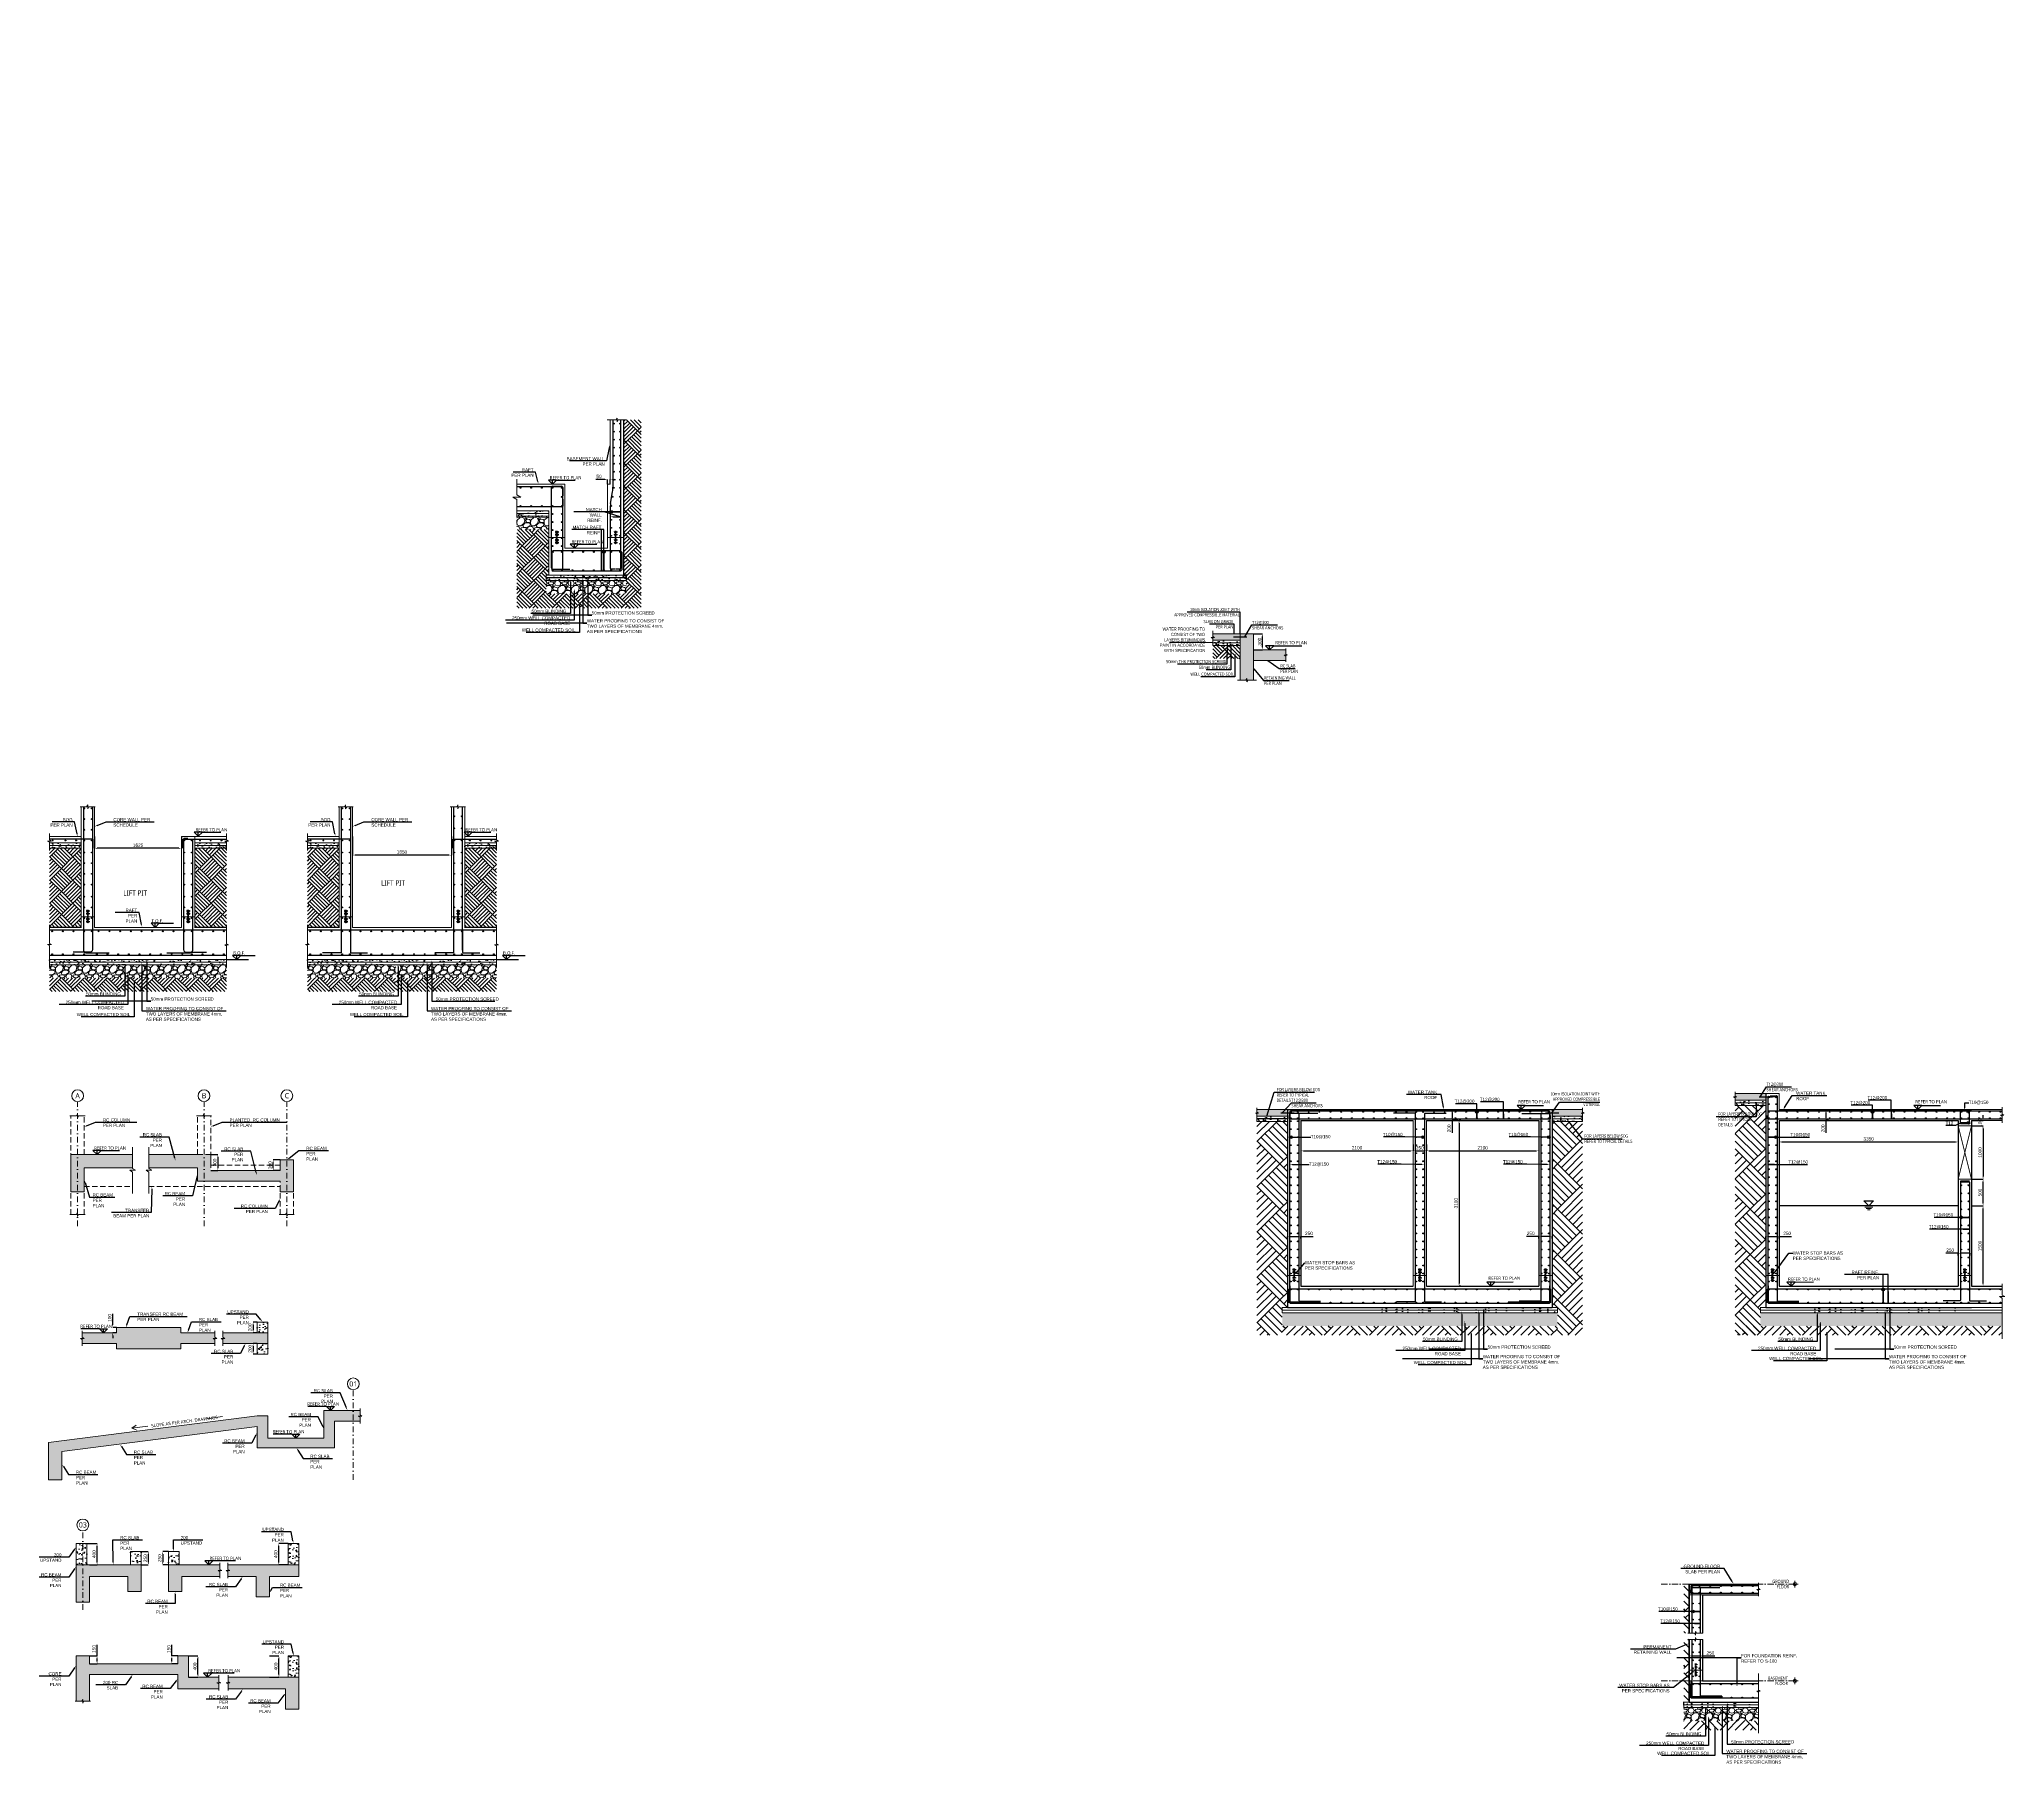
# Model space of a CAD drawing. Header units: millimetres. Extents: x 109938 to 146706, y 87118 to 119396.
import ezdxf
from ezdxf import colors
from ezdxf.entities.mleader import LeaderData, LeaderLine
from ezdxf.math import Vec2, Vec3

# ---------------------------------------------------------------- set-up
doc = ezdxf.new("R2010")
doc.units = ezdxf.units.MM
doc.header["$LTSCALE"] = 25
doc.header["$PDMODE"] = 35
for name, pattern in [('Dash Dot 3_16_', [7.9375, 4.7625, -1.5875, 0, -1.5875]), ('DASHEDX2', [1.5, 1, -0.5]), ('Dot & Dashed', [8.937037, 4.233333, -2.351852, 0, -2.351852]), ('Hidden', [6, 4, -2])]:
    doc.linetypes.add(name, pattern=pattern)
for name, color, linetype in [('00_A_GRIDS.3D', 7, 'Continuous'), ('APPLICATION', 7, 'DASHEDX2'), ('LOBBY.SECTIONS$0$S200G_ELEV_LVL', 7, 'Continuous'), ('REINF', 1, 'Continuous'), ('S-DIM', 1, 'Continuous'), ('S200G_SECTIONS', 3, 'Continuous'), ('STR_COL_HATCH', 8, 'Continuous'), ('VOIDS', 3, 'Continuous'), ('WATER PROOF', 1, 'Continuous')]:
    doc.layers.add(name, color=color, linetype=linetype)
for name, color, linetype, lineweight in [('A-ANNO-DIMS', 211, 'Continuous', 9), ('A-FLOR-IDEN', 11, 'Continuous', 9), ('G-ANNO-DIMS', 111, 'Continuous', 9), ('S-COL', 3, 'Continuous', 13), ('S-COLS', 52, 'Continuous', 9), ('S-HATCH', 8, 'Continuous', 9), ('S-SLAB', 3, 'Continuous', 13)]:
    doc.layers.add(name, color=color, linetype=linetype, lineweight=lineweight)
doc.styles.add('GENERATED_STYLE_1', font='arial.ttf')
doc.styles.add('GENERATED_STYLE_3', font='trebuc.ttf', dxfattribs={"width": 0.78})
doc.styles.add('romans', font='romans__.ttf', dxfattribs={"width": 0.85, "height": 1.816751})
doc.styles.add('style1', font='arial.ttf', dxfattribs={"width": 0.8, "height": 62.5})
doc.linetypes.add('ZIGZAG', pattern='A,0.00254,-5.08,[131,ltypeshp.shx,S=5.08,R=0,X=-5.08,Y=0],-10.16,[131,ltypeshp.shx,S=5.08,R=180,X=5.08,Y=0],-5.08', length=20.32254)
doc.dimstyles.new('D375', dxfattribs={"dimtxt": 62.5, "dimasz": 50, "dimexe": 0.18, "dimexo": 0.0625, "dimgap": 25, "dimtad": 1, "dimdec": 0, "dimzin": 0, "dimdsep": 46, "dimtxsty": 'style1', "dimcen": 0.09, "dimclrd": 256, "dimclre": 256, "dimclrt": 2, "dimadec": 0, "dimazin": 0, "dimtfac": 1, "dimtdec": 0, "dimtofl": 0, "dimtmove": 0, "dimatfit": 3, "dimfxl": 1, "dimtolj": 1, "dimtzin": 0, "dimarcsym": 0})
doc.dimstyles.new('DIM-50', dxfattribs={"dimscale": 0.05, "dimtxt": 2.5, "dimasz": 2.5, "dimexe": 2, "dimexo": 2, "dimgap": 1, "dimtad": 1, "dimdec": 0, "dimlfac": 1000, "dimzin": 0, "dimdsep": 46, "dimtxsty": 'romans', "dimblk": 'ARCHTICK', "dimcen": 1, "dimclrd": 1, "dimclre": 1, "dimclrt": 3, "dimadec": 0, "dimazin": 0, "dimtfac": 1, "dimtdec": 0, "dimtix": 1, "dimtmove": 1, "dimatfit": 3, "dimfxl": 1, "dimtolj": 1, "dimtzin": 0, "dimarcsym": 0})
pattern_1 = [(50, (0, -750), (182.18467, -15.93909), [19.05, -209.55]), (355, (0, -750), (-35.24342, 191.05685), [15.24, -167.64058]), (100.45144, (15.18, -751.33), (146.94125, 175.11775), [16.19, -178.09024]), (46.1842, (0, -699.2), (271.07904, -42.04233), [28.575, -314.325]), (96.63556, (22.6, -702.7), (237.40413, 247.42612), [24.285, -267.1356]), (351.18415, (0, -699.2), (237.40413, 247.4261), [22.85997, -251.45973]), (21, (25.4, -711.9), (151.61439, -102.2652), [19.05, -209.55]), (326, (25.4, -711.9), (61.80203, 184.18797), [15.24, -167.64]), (71.45144, (38.03, -720.42), (213.41642, 81.92277), [16.19, -178.08994]), (37.5, (0, -750), (3.088603, 84.55504), [0, -165.608, 0, -170.18, 0, -168.275]), (7.5, (0, -750), (66.81966, 100.180575), [0, -97.028, 0, -161.798, 0, -64.135]), (327.5, (-56.64, -750), (135.590595, -5.728744), [0, -63.5, 0, -198.12, 0, -262.89]), (317.5, (-82.04, -750), (148.12918, 25.42649), [0, -82.55, 0, -131.572, 0, -186.69])]
pattern_2 = [(228.012788, (182.88, -496), (-2032.0000002, -2285.9999999), [34.17214, -3383.04836]), (184.969741, (160.02, -521.4), (3047.9999988, 254.0000145), [58.64047, -5805.4049]), (132.510447, (101.6, -526.48), (2540.000001, -2793.999999), [41.34815, -4093.47228]), (267.273689, (2.54, -589.98), (254.0000005, 5080), [53.40045, -5286.64374]), (292.833654, (0, -643.32), (-1270.0000001, 3048), [52.36337, -5183.98077]), (357.273689, (20.32, -691.58), (-5080, 254.0000005), [53.40045, -5286.64374]), (37.6942405, (73.66, -694.12), (-3301.99999985, -2540.0000002), [70.61937, -6991.31153]), (72.2553284, (129.54, -650.94), (1778.0000005, 5587.99999985), [66.67195, -6600.52566]), (121.429566, (149.86, -587.44), (-2032.0000003, 3301.9999998), [53.5813, -5304.55457]), (175.236358, (121.92, -541.72), (2794, -254.0000004), [61.17133, -2997.3937]), (222.397438, (60.96, -536.64), (-3047.9999999, -2794.0000001), [79.1078, -7831.67725]), (138.814075, (254, -592.52), (-1778, 1524), [27.00045, -2673.0566]), (171.469234, (233.68, -574.74), (3302.0000001, -507.9999994), [51.3682, -5085.4639]), (225, (182.88, -567.12), (-4e-14, -254), [35.92093, -323.2893]), (203.19859, (165.1, -536.64), (1270, 508), [19.34413, -1915.06224]), (291.80141, (147.32, -544.26), (-254, 762), [27.35656, -1340.4753]), (30.963757, (157.48, -569.66), (762, 508), [44.43197, -1436.6298]), (161.56505, (195.58, -546.8), (508, -254), [32.1287, -771.0898]), (16.38954, (0, -544.26), (2540, 762), [45.0088, -4455.88267]), (70.346176, (43.18, -531.56), (-1016, -2794), [37.7599, -3738.22157]), (293.19859, (195.58, -496), (-508, 1270), [38.688, -1895.71836]), (343.61046, (210.82, -531.56), (-2540, 761.9999998), [45.0088, -4455.88267]), (339.443955, (0, -701.74), (-1270, 508), [43.4035, -2126.77343]), (294.77514, (40.64, -716.98), (-1270.0000015, 2793.9999993), [36.3672, -3600.35934]), (66.80141, (198.12, -750), (508, 1270), [38.688, -1895.71836]), (17.354025, (213.36, -714.44), (-3302, -1016.0000002), [42.57827, -4215.2376]), (69.443955, (73.66, -750), (-508, -1270), [21.70176, -2148.4752]), (101.309932, (182.88, -750), (-254, 1016), [12.95146, -1282.1995]), (165.963757, (180.34, -737.3), (762, -254), [52.36337, -994.90546]), (186.009006, (129.54, -724.6), (2540, 254.0000001), [48.5267, -4804.1365]), (303.69007, (157.48, -592.52), (-254, 508), [36.6324, -879.17764]), (353.1572266, (177.8, -623), (4318, -507.9999998), [63.95568, -6331.6009]), (60.945396, (241.3, -630.62), (-1016, -1778), [26.15082, -2588.93923]), (90, (254, -607.76), (-254, 254), [15.24, -238.76]), (120.256437, (124.46, -716.98), (1015.9999999, -1778), [35.2867, -3493.39408]), (48.012787, (106.68, -686.5), (2032.0000002, 2285.9999999), [68.3443, -3348.8762]), (0, (152.4, -635.7), (254, 254), [66.04, -187.96]), (325.304846, (218.44, -635.7), (2540.000001, -1777.9999986), [40.16096, -3975.93167]), (254.054604, (251.46, -658.56), (-254, -1016), [36.9829, -1812.165]), (207.645975, (241.3, -694.12), (-4826.0000002, -2539.9999997), [60.2145, -5961.24644]), (175.426079, (187.96, -722.06), (-3302, 254), [63.70295, -6306.58465])]
pattern_3 = [(135, (0, -750), (-431.0523, 0), [304.8, -304.8]), (135, (35.92, -714.08), (-431.0523, 0), [304.8, -304.8]), (135, (71.84, -678.16), (-431.0523, 0), [304.8, -304.8]), (135, (107.76, -642.24), (-431.0523, 0), [304.8, -304.8]), (135, (143.68, -606.32), (-431.0523, 0), [304.8, -304.8]), (135, (179.6, -570.4), (-431.0523, 0), [304.8, -304.8]), (135, (215.53, -534.47), (-431.0523, 0), [304.8, -304.8]), (45, (-215.53, -534.47), (431.0523, 0), [304.8, -304.8]), (45, (-251.45, -498.55), (431.0523, 0), [304.8, -304.8]), (45, (-287.37, -462.63), (431.0523, 0), [304.8, -304.8]), (45, (-323.3, -426.7), (431.0523, 0), [304.8, -304.8]), (45, (-359.2, -390.8), (431.0523, 0), [304.8, -304.8]), (45, (-395.13, -354.87), (431.0523, 0), [304.8, -304.8]), (45, (-431.05, -318.95), (431.0523, 0), [304.8, -304.8])]
pattern_4 = [(50, (9832.4, -8603.38), (182.18467, -15.93909), [19.05, -209.55]), (355, (9832.4, -8603.38), (-35.24342, 191.05685), [15.24, -167.64058]), (100.45144, (9847.58, -8604.71), (146.94125, 175.11775), [16.19, -178.09024]), (46.1842, (9832.4, -8552.58), (271.07904, -42.04233), [28.575, -314.325]), (96.63556, (9855, -8556.1), (237.40413, 247.42612), [24.28502, -267.1356]), (351.18415, (9832.4, -8552.58), (237.40413, 247.42612), [22.85997, -251.45973]), (21, (9857.8, -8565.28), (151.61439, -102.2652), [19.05, -209.55]), (326, (9857.8, -8565.28), (61.80203, 184.18797), [15.24, -167.64]), (71.45144, (9870.43, -8573.8), (213.41642, 81.92277), [16.19, -178.08994]), (37.5, (9832.4, -8603.384), (3.088603, 84.55504), [0, -165.608, 0, -170.18, 0, -168.275]), (7.5, (9832.4, -8603.38), (66.819663, 100.180575), [0, -97.028, 0, -161.798, 0, -64.135]), (327.5, (9775.755, -8603.384), (135.590595, -5.728744), [0, -63.5, 0, -198.12, 0, -262.89]), (317.5, (9750.36, -8603.38), (148.12918, 25.42649), [0, -82.55, 0, -131.572, 0, -186.69])]
pattern_5 = [(50, (884.92, -8903.34), (182.18467, -15.93909), [19.05, -209.55]), (355, (884.92, -8903.34), (-35.24342, 191.05685), [15.24, -167.64058]), (100.45144, (900.1, -8904.67), (146.94125, 175.11775), [16.19, -178.09024]), (46.1842, (884.92, -8852.54), (271.07904, -42.04233), [28.575, -314.325]), (96.63556, (907.5, -8856.05), (237.40413, 247.42612), [24.28502, -267.1356]), (351.18415, (884.92, -8852.54), (237.40413, 247.42612), [22.85997, -251.45973]), (21, (910.32, -8865.24), (151.61439, -102.2652), [19.05, -209.55]), (326, (910.32, -8865.24), (61.80203, 184.18797), [15.24, -167.64]), (71.45144, (922.95, -8873.77), (213.41642, 81.92277), [16.19, -178.08994]), (37.5, (884.916, -8903.343), (3.088603, 84.55504), [0, -165.608, 0, -170.18, 0, -168.275]), (7.5, (884.92, -8903.34), (66.819663, 100.180575), [0, -97.028, 0, -161.798, 0, -64.135]), (327.5, (828.274, -8903.343), (135.590595, -5.728744), [0, -63.5, 0, -198.12, 0, -262.89]), (317.5, (802.87, -8903.34), (148.12918, 25.42649), [0, -82.55, 0, -131.572, 0, -186.69])]
pattern_6 = [(50, (2684.92, -8903.34), (182.18467, -15.93909), [19.05, -209.55]), (355, (2684.92, -8903.34), (-35.24342, 191.05685), [15.24, -167.64058]), (100.45144, (2700.1, -8904.67), (146.94125, 175.11775), [16.19, -178.09024]), (46.1842, (2684.92, -8852.54), (271.07904, -42.04233), [28.575, -314.325]), (96.63556, (2707.5, -8856.05), (237.40413, 247.42612), [24.28502, -267.1356]), (351.18415, (2684.92, -8852.54), (237.40413, 247.42612), [22.85997, -251.45973]), (21, (2710.32, -8865.24), (151.61439, -102.2652), [19.05, -209.55]), (326, (2710.32, -8865.24), (61.80203, 184.18797), [15.24, -167.64]), (71.45144, (2722.95, -8873.77), (213.41642, 81.92277), [16.19, -178.08994]), (37.5, (2684.916, -8903.343), (3.088603, 84.55504), [0, -165.608, 0, -170.18, 0, -168.275]), (7.5, (2684.92, -8903.34), (66.819663, 100.180575), [0, -97.028, 0, -161.798, 0, -64.135]), (327.5, (2628.274, -8903.343), (135.590595, -5.728744), [0, -63.5, 0, -198.12, 0, -262.89]), (317.5, (2602.87, -8903.34), (148.12918, 25.42649), [0, -82.55, 0, -131.572, 0, -186.69])]

# ---------------------------------------------------------------- blocks, each defined once
blk = doc.blocks.new('*D21')
at = {"layer": 'A-ANNO-DIMS', "lineweight": -2, "transparency": 16777216}
for p, q in [((142486, 98889), (142486, 98768)), ((142536, 98768), (145786, 98768)), ((145836, 98889), (145836, 98768))]:
    blk.add_line(p, q, dxfattribs=at)
at = {"layer": 'A-ANNO-DIMS', "transparency": 16777216}
for points in [[(142536, 98776), (142536, 98759), (142486, 98768)], [(145786, 98776), (145786, 98759), (145836, 98768)]]:
    blk.add_solid(points, dxfattribs=at)
at = {"layer": 'Defpoints', "color": 0, "transparency": 16777216}
for p in [(142486, 98889), (145836, 98889), (145836, 98768)]:
    blk.add_point(p, dxfattribs=at)
at = {"layer": 'A-ANNO-DIMS', "color": 2, "transparency": 16777216, "insert": (144161, 98825), "char_height": 62.5, "attachment_point": 5, "style": 'style1'}
blk.add_mtext('\\A1;3350', dxfattribs=at)
blk = doc.blocks.new('_DotBlank')
at = {"color": 0, "linetype": 'ByBlock', "lineweight": -2}
blk.add_line((-0.5, 0), (-1, 0), dxfattribs=at)
blk.add_circle((0, 0), 0.5, dxfattribs=at)
blk = doc.blocks.new('*D25')
at = {"layer": 'A-ANNO-DIMS', "lineweight": -2, "transparency": 16777216}
for p, q in [((142236, 96960), (142236, 97000)), ((142286, 97000), (142436, 97000)), ((142486, 96960), (142486, 97000)), ((142486, 97000), (142718, 97000))]:
    blk.add_line(p, q, dxfattribs=at)
at = {"layer": 'A-ANNO-DIMS', "transparency": 16777216}
for points in [[(142286, 97008), (142286, 96991), (142236, 97000)], [(142436, 97008), (142436, 96991), (142486, 97000)]]:
    blk.add_solid(points, dxfattribs=at)
at = {"layer": 'Defpoints', "color": 0, "transparency": 16777216}
for p in [(142236, 97000), (142236, 96960), (142486, 96960)]:
    blk.add_point(p, dxfattribs=at)
at = {"layer": 'A-ANNO-DIMS', "color": 2, "transparency": 16777216, "insert": (142637, 97057), "char_height": 62.5, "attachment_point": 5, "style": 'style1'}
blk.add_mtext('\\A1;250', dxfattribs=at)
blk = doc.blocks.new('*D26')
at = {"layer": 'A-ANNO-DIMS', "lineweight": -2, "transparency": 16777216}
for p, q in [((143436, 99372), (143362, 99372)), ((143362, 99322), (143362, 99222)), ((143412, 99172), (143362, 99172)), ((143362, 99172), (143362, 98941))]:
    blk.add_line(p, q, dxfattribs=at)
at = {"layer": 'A-ANNO-DIMS', "transparency": 16777216}
for points in [[(143353, 99322), (143370, 99322), (143362, 99372)], [(143353, 99222), (143370, 99222), (143362, 99172)]]:
    blk.add_solid(points, dxfattribs=at)
at = {"layer": 'Defpoints', "color": 0, "transparency": 16777216}
for p in [(143436, 99372), (143362, 99172), (143412, 99172)]:
    blk.add_point(p, dxfattribs=at)
at = {"layer": 'A-ANNO-DIMS', "color": 2, "transparency": 16777216, "insert": (143305, 99022), "char_height": 62.5, "attachment_point": 5, "rotation": 90, "style": 'style1'}
blk.add_mtext('\\A1;200', dxfattribs=at)
blk = doc.blocks.new('*D27')
at = {"layer": 'A-ANNO-DIMS', "lineweight": -2, "transparency": 16777216}
for p, q in [((145836, 96686), (145605, 96686)), ((145836, 96647), (145836, 96686)), ((146036, 96686), (145886, 96686)), ((146086, 96647), (146086, 96686))]:
    blk.add_line(p, q, dxfattribs=at)
at = {"layer": 'A-ANNO-DIMS', "transparency": 16777216}
for points in [[(145886, 96694), (145886, 96678), (145836, 96686)], [(146036, 96694), (146036, 96678), (146086, 96686)]]:
    blk.add_solid(points, dxfattribs=at)
at = {"layer": 'Defpoints', "color": 0, "transparency": 16777216}
for p in [(145836, 96647), (146086, 96686), (146086, 96647)]:
    blk.add_point(p, dxfattribs=at)
at = {"layer": 'A-ANNO-DIMS', "color": 2, "transparency": 16777216, "insert": (145686, 96743), "char_height": 62.5, "attachment_point": 5, "style": 'style1'}
blk.add_mtext('\\A1;250', dxfattribs=at)
blk = doc.blocks.new('_ARCHTICK')
at = {"color": 0, "linetype": 'ByBlock', "const_width": 0.15}
blk.add_lwpolyline([(-0.5, -0.5), (0.5, 0.5)], dxfattribs=at)
blk = doc.blocks.new('*D29')
at = {"layer": 'A-ANNO-DIMS', "lineweight": -2, "transparency": 16777216}
for p, q in [((110972, 104483), (110972, 104262)), ((112597, 104483), (112597, 104262)), ((112547, 104262), (111022, 104262))]:
    blk.add_line(p, q, dxfattribs=at)
at = {"layer": 'A-ANNO-DIMS', "transparency": 16777216}
for points in [[(111022, 104270), (111022, 104254), (110972, 104262)], [(112547, 104270), (112547, 104254), (112597, 104262)]]:
    blk.add_solid(points, dxfattribs=at)
at = {"layer": 'Defpoints', "color": 0, "transparency": 16777216}
for p in [(110972, 104483), (112597, 104483), (110972, 104262)]:
    blk.add_point(p, dxfattribs=at)
at = {"layer": 'A-ANNO-DIMS', "color": 2, "transparency": 16777216, "insert": (111785, 104319), "char_height": 62.5, "attachment_point": 5, "style": 'style1'}
blk.add_mtext('\\A1;1625', dxfattribs=at)
blk = doc.blocks.new('*D30')
at = {"layer": 'A-ANNO-DIMS', "lineweight": -2, "transparency": 16777216}
for p, q in [((140800, 89114), (140800, 89153)), ((140850, 89153), (141000, 89153)), ((141050, 89114), (141050, 89153)), ((141050, 89153), (141281, 89153))]:
    blk.add_line(p, q, dxfattribs=at)
at = {"layer": 'A-ANNO-DIMS', "transparency": 16777216}
for points in [[(140850, 89161), (140850, 89145), (140800, 89153)], [(141000, 89161), (141000, 89145), (141050, 89153)]]:
    blk.add_solid(points, dxfattribs=at)
at = {"layer": 'Defpoints', "color": 0, "transparency": 16777216}
for p in [(140800, 89153), (140800, 89113), (141050, 89113)]:
    blk.add_point(p, dxfattribs=at)
at = {"layer": 'A-ANNO-DIMS', "color": 2, "transparency": 16777216, "insert": (141201, 89210), "char_height": 62.5, "attachment_point": 5, "style": 'style1'}
blk.add_mtext('\\A1;250', dxfattribs=at)
blk = doc.blocks.new('Spot Elevations - WYE_Spot Elevation - Target Filled-619581-VILLA E - FIRST FLOOR')
at = {"layer": 'G-ANNO-DIMS'}
h = blk.add_hatch(color=256, dxfattribs=at)
edge = h.paths.add_edge_path(flags=0)
edge.add_line((0, 0), (-1.5, 0))
edge.add_arc((0, 0), 1.5, 90, 180, ccw=False)
edge.add_line((0, 1.5), (0, 0))
h = blk.add_hatch(color=256, dxfattribs=at)
edge = h.paths.add_edge_path(flags=0)
edge.add_line((0, 0), (1.5, 0))
edge.add_arc((0, 0), 1.5, 270, 360, ccw=False)
edge.add_line((0, -1.5), (0, 0))
for p, q in [((-3, 0), (3, 0)), ((0, -3), (0, 3))]:
    blk.add_line(p, q, dxfattribs=at)
blk.add_circle((0, 0), 1.5, dxfattribs=at)
blk = doc.blocks.new('*D32')
at = {"layer": 'A-ANNO-DIMS', "lineweight": -2, "transparency": 16777216}
for p, q in [((132654, 108276), (132823, 108276)), ((132823, 108026), (132823, 108226)), ((132654, 107976), (132823, 107976))]:
    blk.add_line(p, q, dxfattribs=at)
at = {"layer": 'A-ANNO-DIMS', "transparency": 16777216}
for points in [[(132814, 108226), (132831, 108226), (132823, 108276)], [(132814, 108026), (132831, 108026), (132823, 107976)]]:
    blk.add_solid(points, dxfattribs=at)
at = {"layer": 'Defpoints', "color": 0, "transparency": 16777216}
for p in [(132654, 108276), (132823, 108276), (132654, 107976)]:
    blk.add_point(p, dxfattribs=at)
at = {"layer": 'A-ANNO-DIMS', "color": 2, "transparency": 16777216, "insert": (132766, 108126), "char_height": 62.5, "attachment_point": 5, "rotation": 90, "style": 'style1'}
blk.add_mtext('\\A1;300', dxfattribs=at)
blk = doc.blocks.new('*D39')
at = {"layer": 'A-ANNO-DIMS', "lineweight": -2, "transparency": 16777216}
for p, q in [((113144, 98534), (113278, 98534)), ((113144, 98234), (113278, 98234)), ((113278, 98484), (113278, 98284))]:
    blk.add_line(p, q, dxfattribs=at)
at = {"layer": 'A-ANNO-DIMS', "transparency": 16777216}
for points in [[(113269, 98484), (113286, 98484), (113278, 98534)], [(113269, 98284), (113286, 98284), (113278, 98234)]]:
    blk.add_solid(points, dxfattribs=at)
at = {"layer": 'Defpoints', "color": 0, "transparency": 16777216}
for p in [(113144, 98534), (113144, 98234), (113278, 98234)]:
    blk.add_point(p, dxfattribs=at)
at = {"layer": 'A-ANNO-DIMS', "color": 2, "transparency": 16777216, "insert": (113221, 98384), "char_height": 62.5, "attachment_point": 5, "rotation": 90, "style": 'style1'}
blk.add_mtext('\\A1;300', dxfattribs=at)
blk = doc.blocks.new('*D40')
at = {"layer": 'A-ANNO-DIMS', "lineweight": -2, "transparency": 16777216}
for p, q in [((111310, 95349), (111310, 95554)), ((111382, 95299), (111310, 95299)), ((111382, 95199), (111310, 95199)), ((111310, 95149), (111310, 95099))]:
    blk.add_line(p, q, dxfattribs=at)
at = {"layer": 'A-ANNO-DIMS', "transparency": 16777216}
for points in [[(111302, 95349), (111319, 95349), (111310, 95299)], [(111302, 95149), (111319, 95149), (111310, 95199)]]:
    blk.add_solid(points, dxfattribs=at)
at = {"layer": 'Defpoints', "color": 0, "transparency": 16777216}
for p in [(111310, 95299), (111382, 95299), (111382, 95199)]:
    blk.add_point(p, dxfattribs=at)
at = {"layer": 'A-ANNO-DIMS', "color": 2, "transparency": 16777216, "insert": (111254, 95477), "char_height": 62.5, "attachment_point": 5, "rotation": 90, "style": 'style1'}
blk.add_mtext('\\A1;100', dxfattribs=at)
blk = doc.blocks.new('*D41')
at = {"layer": 'A-ANNO-DIMS', "lineweight": -2, "transparency": 16777216}
for p, q in [((114444, 98434), (114313, 98434)), ((114313, 98284), (114313, 98384)), ((114444, 98234), (114313, 98234))]:
    blk.add_line(p, q, dxfattribs=at)
at = {"layer": 'A-ANNO-DIMS', "transparency": 16777216}
for points in [[(114304, 98384), (114321, 98384), (114313, 98434)], [(114304, 98284), (114321, 98284), (114313, 98234)]]:
    blk.add_solid(points, dxfattribs=at)
at = {"layer": 'Defpoints', "color": 0, "transparency": 16777216}
for p in [(114313, 98434), (114444, 98434), (114444, 98234)]:
    blk.add_point(p, dxfattribs=at)
at = {"layer": 'A-ANNO-DIMS', "color": 2, "transparency": 16777216, "insert": (114256, 98334), "char_height": 62.5, "attachment_point": 5, "rotation": 90, "style": 'style1'}
blk.add_mtext('\\A1;200', dxfattribs=at)
blk = doc.blocks.new('*D42')
at = {"layer": 'A-ANNO-DIMS', "lineweight": -2, "transparency": 16777216}
for p, q in [((114015, 95399), (113937, 95399)), ((113937, 95349), (113937, 95249)), ((114015, 95199), (113937, 95199))]:
    blk.add_line(p, q, dxfattribs=at)
at = {"layer": 'A-ANNO-DIMS', "transparency": 16777216}
for points in [[(113929, 95349), (113946, 95349), (113937, 95399)], [(113929, 95249), (113946, 95249), (113937, 95199)]]:
    blk.add_solid(points, dxfattribs=at)
at = {"layer": 'Defpoints', "color": 0, "transparency": 16777216}
for p in [(114015, 95399), (113937, 95199), (114015, 95199)]:
    blk.add_point(p, dxfattribs=at)
at = {"layer": 'A-ANNO-DIMS', "color": 2, "transparency": 16777216, "insert": (113880, 95299), "char_height": 62.5, "attachment_point": 5, "rotation": 90, "style": 'style1'}
blk.add_mtext('\\A1;200', dxfattribs=at)
blk = doc.blocks.new('*D43')
at = {"layer": 'A-ANNO-DIMS', "lineweight": -2, "transparency": 16777216}
for p, q in [((114015, 94999), (113937, 94999)), ((113937, 94949), (113937, 94849)), ((114015, 94799), (113937, 94799))]:
    blk.add_line(p, q, dxfattribs=at)
at = {"layer": 'A-ANNO-DIMS', "transparency": 16777216}
for points in [[(113929, 94949), (113945, 94949), (113937, 94999)], [(113929, 94849), (113945, 94849), (113937, 94799)]]:
    blk.add_solid(points, dxfattribs=at)
at = {"layer": 'Defpoints', "color": 0, "transparency": 16777216}
for p in [(114015, 94999), (113937, 94799), (114015, 94799)]:
    blk.add_point(p, dxfattribs=at)
at = {"layer": 'A-ANNO-DIMS', "color": 2, "transparency": 16777216, "insert": (113880, 94899), "char_height": 62.5, "attachment_point": 5, "rotation": 90, "style": 'style1'}
blk.add_mtext('\\A1;200', dxfattribs=at)
blk = doc.blocks.new('*D45')
at = {"layer": 'A-ANNO-DIMS', "lineweight": -2, "transparency": 16777216}
for p, q in [((110827, 91257), (111019, 91257)), ((111018, 90907), (111018, 91207)), ((110877, 90857), (111019, 90857))]:
    blk.add_line(p, q, dxfattribs=at)
at = {"layer": 'A-ANNO-DIMS', "transparency": 16777216}
for points in [[(111010, 91207), (111027, 91207), (111018, 91257)], [(111010, 90907), (111027, 90907), (111018, 90857)]]:
    blk.add_solid(points, dxfattribs=at)
at = {"layer": 'Defpoints', "color": 0, "transparency": 16777216}
for p in [(110827, 91257), (111018, 91257), (110877, 90857)]:
    blk.add_point(p, dxfattribs=at)
at = {"layer": 'A-ANNO-DIMS', "color": 2, "transparency": 16777216, "insert": (110962, 91057), "char_height": 62.5, "attachment_point": 5, "rotation": 90, "style": 'style1'}
blk.add_mtext('\\A1;400', dxfattribs=at)
blk = doc.blocks.new('*D46')
at = {"layer": 'A-ANNO-DIMS', "lineweight": -2, "transparency": 16777216}
for p, q in [((114592, 91257), (114417, 91257)), ((114417, 90907), (114417, 91207)), ((114592, 90857), (114417, 90857))]:
    blk.add_line(p, q, dxfattribs=at)
at = {"layer": 'A-ANNO-DIMS', "transparency": 16777216}
for points in [[(114409, 91207), (114426, 91207), (114417, 91257)], [(114409, 90907), (114426, 90907), (114417, 90857)]]:
    blk.add_solid(points, dxfattribs=at)
at = {"layer": 'Defpoints', "color": 0, "transparency": 16777216}
for p in [(114417, 91257), (114592, 91257), (114592, 90857)]:
    blk.add_point(p, dxfattribs=at)
at = {"layer": 'A-ANNO-DIMS', "color": 2, "transparency": 16777216, "insert": (114360, 91057), "char_height": 62.5, "attachment_point": 5, "rotation": 90, "style": 'style1'}
blk.add_mtext('\\A1;400', dxfattribs=at)
blk = doc.blocks.new('*D47')
at = {"layer": 'A-ANNO-DIMS', "lineweight": -2, "transparency": 16777216}
for p, q in [((111018, 89156), (111018, 89361)), ((110877, 89156), (111019, 89156)), ((110877, 89006), (111019, 89006)), ((111018, 89056), (111018, 89106))]:
    blk.add_line(p, q, dxfattribs=at)
at = {"layer": 'A-ANNO-DIMS', "transparency": 16777216}
for points in [[(111010, 89106), (111027, 89106), (111018, 89156)], [(111010, 89056), (111027, 89056), (111018, 89006)]]:
    blk.add_solid(points, dxfattribs=at)
at = {"layer": 'Defpoints', "color": 0, "transparency": 16777216}
for p in [(110877, 89156), (110877, 89006), (111018, 89156)]:
    blk.add_point(p, dxfattribs=at)
at = {"layer": 'A-ANNO-DIMS', "color": 2, "transparency": 16777216, "insert": (110962, 89283), "char_height": 62.5, "attachment_point": 5, "rotation": 90, "style": 'style1'}
blk.add_mtext('\\A1;150', dxfattribs=at)
blk = doc.blocks.new('*D48')
at = {"layer": 'A-ANNO-DIMS', "lineweight": -2, "transparency": 16777216}
for p, q in [((114245, 89156), (114420, 89156)), ((114420, 88806), (114420, 89106)), ((114245, 88756), (114420, 88756))]:
    blk.add_line(p, q, dxfattribs=at)
at = {"layer": 'A-ANNO-DIMS', "transparency": 16777216}
for points in [[(114412, 89106), (114429, 89106), (114420, 89156)], [(114412, 88806), (114429, 88806), (114420, 88756)]]:
    blk.add_solid(points, dxfattribs=at)
at = {"layer": 'Defpoints', "color": 0, "transparency": 16777216}
for p in [(114245, 89156), (114420, 89156), (114245, 88756)]:
    blk.add_point(p, dxfattribs=at)
at = {"layer": 'A-ANNO-DIMS', "color": 2, "transparency": 16777216, "insert": (114363, 88956), "char_height": 62.5, "attachment_point": 5, "rotation": 90, "style": 'style1'}
blk.add_mtext('\\A1;400', dxfattribs=at)
blk = doc.blocks.new('*D49')
at = {"layer": 'A-ANNO-DIMS', "lineweight": -2, "transparency": 16777216}
for p, q in [((112727, 89156), (112906, 89156)), ((112906, 88806), (112906, 89106)), ((112727, 88756), (112906, 88756))]:
    blk.add_line(p, q, dxfattribs=at)
at = {"layer": 'A-ANNO-DIMS', "transparency": 16777216}
for points in [[(112897, 89106), (112914, 89106), (112906, 89156)], [(112897, 88806), (112914, 88806), (112906, 88756)]]:
    blk.add_solid(points, dxfattribs=at)
at = {"layer": 'Defpoints', "color": 0, "transparency": 16777216}
for p in [(112727, 89156), (112906, 89156), (112727, 88756)]:
    blk.add_point(p, dxfattribs=at)
at = {"layer": 'A-ANNO-DIMS', "color": 2, "transparency": 16777216, "insert": (112849, 88956), "char_height": 62.5, "attachment_point": 5, "rotation": 90, "style": 'style1'}
blk.add_mtext('\\A1;400', dxfattribs=at)
blk = doc.blocks.new('*D50')
at = {"layer": 'A-ANNO-DIMS', "lineweight": -2, "transparency": 16777216}
for p, q in [((112417, 89156), (112417, 89361)), ((112527, 89156), (112417, 89156)), ((112417, 89056), (112417, 89106)), ((112527, 89006), (112417, 89006))]:
    blk.add_line(p, q, dxfattribs=at)
at = {"layer": 'A-ANNO-DIMS', "transparency": 16777216}
for points in [[(112409, 89106), (112425, 89106), (112417, 89156)], [(112409, 89056), (112425, 89056), (112417, 89006)]]:
    blk.add_solid(points, dxfattribs=at)
at = {"layer": 'Defpoints', "color": 0, "transparency": 16777216}
for p in [(112417, 89156), (112527, 89156), (112527, 89006)]:
    blk.add_point(p, dxfattribs=at)
at = {"layer": 'A-ANNO-DIMS', "color": 2, "transparency": 16777216, "insert": (112360, 89283), "char_height": 62.5, "attachment_point": 5, "rotation": 90, "style": 'style1'}
blk.add_mtext('\\A1;150', dxfattribs=at)
blk = doc.blocks.new('*D51')
at = {"layer": 'A-ANNO-DIMS', "lineweight": -2, "transparency": 16777216}
for p, q in [((120519, 111160), (120348, 111160)), ((120569, 111074), (120569, 111161)), ((120619, 111074), (120619, 111161)), ((120669, 111160), (120719, 111160))]:
    blk.add_line(p, q, dxfattribs=at)
at = {"layer": 'A-ANNO-DIMS', "transparency": 16777216}
for points in [[(120519, 111169), (120519, 111152), (120569, 111160)], [(120669, 111169), (120669, 111152), (120619, 111160)]]:
    blk.add_solid(points, dxfattribs=at)
at = {"layer": 'Defpoints', "color": 0, "transparency": 16777216}
for p in [(120569, 111160), (120569, 111074), (120619, 111074)]:
    blk.add_point(p, dxfattribs=at)
at = {"layer": 'A-ANNO-DIMS', "color": 2, "transparency": 16777216, "insert": (120408, 111217), "char_height": 62.5, "attachment_point": 5, "style": 'style1'}
blk.add_mtext('\\A1;50', dxfattribs=at)
blk = doc.blocks.new('*D52')
at = {"layer": 'A-ANNO-DIMS', "lineweight": -2, "transparency": 16777216}
for p, q in [((115797, 104483), (115797, 104134)), ((117647, 104483), (117647, 104134)), ((117597, 104134), (115847, 104134))]:
    blk.add_line(p, q, dxfattribs=at)
at = {"layer": 'A-ANNO-DIMS', "transparency": 16777216}
for points in [[(115847, 104142), (115847, 104126), (115797, 104134)], [(117597, 104142), (117597, 104126), (117647, 104134)]]:
    blk.add_solid(points, dxfattribs=at)
at = {"layer": 'Defpoints', "color": 0, "transparency": 16777216}
for p in [(115797, 104483), (117647, 104483), (115797, 104134)]:
    blk.add_point(p, dxfattribs=at)
at = {"layer": 'A-ANNO-DIMS', "color": 2, "transparency": 16777216, "insert": (116722, 104191), "char_height": 62.5, "attachment_point": 5, "style": 'style1'}
blk.add_mtext('\\A1;1850', dxfattribs=at)
blk = doc.blocks.new('*D56')
at = {"layer": 'A-ANNO-DIMS', "lineweight": -2, "transparency": 16777216}
for p, q in [((111842, 91107), (111977, 91107)), ((111842, 90857), (111977, 90857)), ((111977, 91057), (111977, 90907))]:
    blk.add_line(p, q, dxfattribs=at)
at = {"layer": 'A-ANNO-DIMS', "transparency": 16777216}
for points in [[(111969, 91057), (111986, 91057), (111977, 91107)], [(111969, 90907), (111986, 90907), (111977, 90857)]]:
    blk.add_solid(points, dxfattribs=at)
at = {"layer": 'Defpoints', "color": 0, "transparency": 16777216}
for p in [(111842, 91107), (111842, 90857), (111977, 90857)]:
    blk.add_point(p, dxfattribs=at)
at = {"layer": 'A-ANNO-DIMS', "color": 2, "transparency": 16777216, "insert": (111920, 90982), "char_height": 62.5, "attachment_point": 5, "rotation": 90, "style": 'style1'}
blk.add_mtext('\\A1;250', dxfattribs=at)
blk = doc.blocks.new('*D57')
at = {"layer": 'A-ANNO-DIMS', "lineweight": -2, "transparency": 16777216}
for p, q in [((112352, 91107), (112246, 91107)), ((112246, 91057), (112246, 90907)), ((112352, 90857), (112246, 90857))]:
    blk.add_line(p, q, dxfattribs=at)
at = {"layer": 'A-ANNO-DIMS', "transparency": 16777216}
for points in [[(112238, 91057), (112255, 91057), (112246, 91107)], [(112238, 90907), (112255, 90907), (112246, 90857)]]:
    blk.add_solid(points, dxfattribs=at)
at = {"layer": 'Defpoints', "color": 0, "transparency": 16777216}
for p in [(112246, 90857), (112352, 91107), (112352, 90857)]:
    blk.add_point(p, dxfattribs=at)
at = {"layer": 'A-ANNO-DIMS', "color": 2, "transparency": 16777216, "insert": (112189, 90982), "char_height": 62.5, "attachment_point": 5, "rotation": 90, "style": 'style1'}
blk.add_mtext('\\A1;250', dxfattribs=at)
blk = doc.blocks.new('*D67')
at = {"layer": 'A-ANNO-DIMS', "lineweight": -2, "transparency": 16777216}
for p, q in [((136529, 99172), (136498, 99172)), ((136498, 99122), (136498, 96122)), ((136529, 96072), (136498, 96072))]:
    blk.add_line(p, q, dxfattribs=at)
at = {"layer": 'A-ANNO-DIMS', "transparency": 16777216}
for points in [[(136490, 99122), (136506, 99122), (136498, 99172)], [(136490, 96122), (136506, 96122), (136498, 96072)]]:
    blk.add_solid(points, dxfattribs=at)
at = {"layer": 'Defpoints', "color": 0, "transparency": 16777216}
for p in [(136529, 99172), (136498, 96072), (136529, 96072)]:
    blk.add_point(p, dxfattribs=at)
at = {"layer": 'A-ANNO-DIMS', "color": 2, "transparency": 16777216, "insert": (136441, 97622), "char_height": 62.5, "attachment_point": 5, "rotation": 90, "style": 'style1'}
blk.add_mtext('\\A1;3100', dxfattribs=at)
blk = doc.blocks.new('*D64')
at = {"layer": 'A-ANNO-DIMS', "lineweight": -2, "transparency": 16777216}
for p, q in [((133289, 96960), (133289, 97000)), ((133339, 97000), (133489, 97000)), ((133539, 96960), (133539, 97000)), ((133539, 97000), (133770, 97000))]:
    blk.add_line(p, q, dxfattribs=at)
at = {"layer": 'A-ANNO-DIMS', "transparency": 16777216}
for points in [[(133339, 97008), (133339, 96991), (133289, 97000)], [(133489, 97008), (133489, 96991), (133539, 97000)]]:
    blk.add_solid(points, dxfattribs=at)
at = {"layer": 'Defpoints', "color": 0, "transparency": 16777216}
for p in [(133289, 97000), (133289, 96960), (133539, 96960)]:
    blk.add_point(p, dxfattribs=at)
at = {"layer": 'A-ANNO-DIMS', "color": 2, "transparency": 16777216, "insert": (133690, 97057), "char_height": 62.5, "attachment_point": 5, "style": 'style1'}
blk.add_mtext('\\A1;250', dxfattribs=at)
blk = doc.blocks.new('*D65')
at = {"layer": 'A-ANNO-DIMS', "lineweight": -2, "transparency": 16777216}
for p, q in [((136484, 99372), (136369, 99372)), ((136369, 99322), (136369, 99222)), ((136484, 99172), (136369, 99172)), ((136369, 99172), (136369, 98941))]:
    blk.add_line(p, q, dxfattribs=at)
at = {"layer": 'A-ANNO-DIMS', "transparency": 16777216}
for points in [[(136361, 99322), (136378, 99322), (136369, 99372)], [(136361, 99222), (136378, 99222), (136369, 99172)]]:
    blk.add_solid(points, dxfattribs=at)
at = {"layer": 'Defpoints', "color": 0, "transparency": 16777216}
for p in [(136484, 99372), (136369, 99172), (136484, 99172)]:
    blk.add_point(p, dxfattribs=at)
at = {"layer": 'A-ANNO-DIMS', "color": 2, "transparency": 16777216, "insert": (136312, 99022), "char_height": 62.5, "attachment_point": 5, "rotation": 90, "style": 'style1'}
blk.add_mtext('\\A1;200', dxfattribs=at)
blk = doc.blocks.new('*D66')
at = {"layer": 'A-ANNO-DIMS', "lineweight": -2, "transparency": 16777216}
for p, q in [((137989, 97000), (137758, 97000)), ((137989, 96960), (137989, 97000)), ((138189, 97000), (138039, 97000)), ((138239, 96960), (138239, 97000))]:
    blk.add_line(p, q, dxfattribs=at)
at = {"layer": 'A-ANNO-DIMS', "transparency": 16777216}
for points in [[(138039, 97008), (138039, 96991), (137989, 97000)], [(138189, 97008), (138189, 96991), (138239, 97000)]]:
    blk.add_solid(points, dxfattribs=at)
at = {"layer": 'Defpoints', "color": 0, "transparency": 16777216}
for p in [(137989, 96960), (138239, 97000), (138239, 96960)]:
    blk.add_point(p, dxfattribs=at)
at = {"layer": 'A-ANNO-DIMS', "color": 2, "transparency": 16777216, "insert": (137838, 97057), "char_height": 62.5, "attachment_point": 5, "style": 'style1'}
blk.add_mtext('\\A1;250', dxfattribs=at)
blk = doc.blocks.new('*D73')
at = {"layer": 'A-ANNO-DIMS', "lineweight": -2, "transparency": 16777216}
for p, q in [((133539, 98723), (133539, 98601)), ((133589, 98601), (135589, 98601)), ((135639, 98723), (135639, 98601))]:
    blk.add_line(p, q, dxfattribs=at)
at = {"layer": 'A-ANNO-DIMS', "transparency": 16777216}
for points in [[(133589, 98609), (133589, 98593), (133539, 98601)], [(135589, 98609), (135589, 98593), (135639, 98601)]]:
    blk.add_solid(points, dxfattribs=at)
at = {"layer": 'Defpoints', "color": 0, "transparency": 16777216}
for p in [(133539, 98723), (135639, 98723), (135639, 98601)]:
    blk.add_point(p, dxfattribs=at)
at = {"layer": 'A-ANNO-DIMS', "color": 2, "transparency": 16777216, "insert": (134589, 98658), "char_height": 62.5, "attachment_point": 5, "style": 'style1'}
blk.add_mtext('\\A1;2100', dxfattribs=at)
blk = doc.blocks.new('*D74')
at = {"layer": 'A-ANNO-DIMS', "lineweight": -2, "transparency": 16777216}
for p, q in [((135889, 98723), (135889, 98601)), ((135939, 98601), (137939, 98601)), ((137989, 98723), (137989, 98601))]:
    blk.add_line(p, q, dxfattribs=at)
at = {"layer": 'A-ANNO-DIMS', "transparency": 16777216}
for points in [[(135939, 98609), (135939, 98593), (135889, 98601)], [(137939, 98609), (137939, 98593), (137989, 98601)]]:
    blk.add_solid(points, dxfattribs=at)
at = {"layer": 'Defpoints', "color": 0, "transparency": 16777216}
for p in [(135889, 98723), (137989, 98723), (137989, 98601)]:
    blk.add_point(p, dxfattribs=at)
at = {"layer": 'A-ANNO-DIMS', "color": 2, "transparency": 16777216, "insert": (136939, 98658), "char_height": 62.5, "attachment_point": 5, "style": 'style1'}
blk.add_mtext('\\A1;2100', dxfattribs=at)
blk = doc.blocks.new('*D75')
at = {"layer": 'A-ANNO-DIMS', "lineweight": -2, "transparency": 16777216}
for p, q in [((135639, 98601), (135639, 98601)), ((135689, 98601), (135839, 98601)), ((135889, 98601), (135889, 98601))]:
    blk.add_line(p, q, dxfattribs=at)
at = {"layer": 'A-ANNO-DIMS', "transparency": 16777216}
for points in [[(135689, 98609), (135689, 98593), (135639, 98601)], [(135839, 98609), (135839, 98593), (135889, 98601)]]:
    blk.add_solid(points, dxfattribs=at)
at = {"layer": 'Defpoints', "color": 0, "transparency": 16777216}
for p in [(135639, 98601), (135889, 98601), (135889, 98601)]:
    blk.add_point(p, dxfattribs=at)
at = {"layer": 'A-ANNO-DIMS', "color": 2, "transparency": 16777216, "insert": (135764, 98658), "char_height": 62.5, "attachment_point": 5, "style": 'style1'}
blk.add_mtext('\\A1;250', dxfattribs=at)
blk = doc.blocks.new('*D130')
at = {"layer": 'A-ANNO-DIMS', "lineweight": -2, "transparency": 16777216}
for p, q in [((146087, 99172), (146300, 99172)), ((146087, 99072), (146300, 99072)), ((146300, 99222), (146300, 99272)), ((146300, 99022), (146300, 98972))]:
    blk.add_line(p, q, dxfattribs=at)
at = {"layer": 'A-ANNO-DIMS', "transparency": 16777216}
for points in [[(146291, 99222), (146308, 99222), (146300, 99172)], [(146291, 99022), (146308, 99022), (146300, 99072)]]:
    blk.add_solid(points, dxfattribs=at)
at = {"layer": 'Defpoints', "color": 0, "transparency": 16777216}
for p in [(146086, 99172), (146086, 99072), (146300, 99072)]:
    blk.add_point(p, dxfattribs=at)
at = {"layer": 'A-ANNO-DIMS', "color": 2, "transparency": 16777216, "insert": (146243, 99122), "char_height": 62.5, "attachment_point": 5, "rotation": 90, "style": 'style1'}
blk.add_mtext('\\A1;100', dxfattribs=at)
blk = doc.blocks.new('*D131')
at = {"layer": 'A-ANNO-DIMS', "lineweight": -2, "transparency": 16777216}
for p, q in [((146087, 99072), (146301, 99072)), ((146301, 99022), (146301, 98122)), ((146087, 98072), (146301, 98072))]:
    blk.add_line(p, q, dxfattribs=at)
at = {"layer": 'A-ANNO-DIMS', "transparency": 16777216}
for points in [[(146293, 99022), (146309, 99022), (146301, 99072)], [(146293, 98122), (146309, 98122), (146301, 98072)]]:
    blk.add_solid(points, dxfattribs=at)
at = {"layer": 'Defpoints', "color": 0, "transparency": 16777216}
for p in [(146086, 99072), (146086, 98072), (146301, 98072)]:
    blk.add_point(p, dxfattribs=at)
at = {"layer": 'A-ANNO-DIMS', "color": 2, "transparency": 16777216, "insert": (146244, 98572), "char_height": 62.5, "attachment_point": 5, "rotation": 90, "style": 'style1'}
blk.add_mtext('\\A1;1000', dxfattribs=at)
blk = doc.blocks.new('*D133')
at = {"layer": 'A-ANNO-DIMS', "lineweight": -2, "transparency": 16777216}
for p, q in [((146087, 97572), (146301, 97572)), ((146301, 96122), (146301, 97522)), ((146087, 96072), (146301, 96072))]:
    blk.add_line(p, q, dxfattribs=at)
at = {"layer": 'A-ANNO-DIMS', "transparency": 16777216}
for points in [[(146293, 97522), (146309, 97522), (146301, 97572)], [(146293, 96122), (146309, 96122), (146301, 96072)]]:
    blk.add_solid(points, dxfattribs=at)
at = {"layer": 'Defpoints', "color": 0, "transparency": 16777216}
for p in [(146086, 97572), (146301, 97572), (146086, 96072)]:
    blk.add_point(p, dxfattribs=at)
at = {"layer": 'A-ANNO-DIMS', "color": 2, "transparency": 16777216, "insert": (146244, 96822), "char_height": 62.5, "attachment_point": 5, "rotation": 90, "style": 'style1'}
blk.add_mtext('\\A1;1500', dxfattribs=at)
blk = doc.blocks.new('*D135')
at = {"layer": 'A-ANNO-DIMS', "lineweight": -2, "transparency": 16777216}
for p, q in [((146087, 98072), (146301, 98072)), ((146301, 97622), (146301, 98022)), ((146087, 97572), (146301, 97572))]:
    blk.add_line(p, q, dxfattribs=at)
at = {"layer": 'A-ANNO-DIMS', "transparency": 16777216}
for points in [[(146293, 98022), (146310, 98022), (146301, 98072)], [(146293, 97622), (146310, 97622), (146301, 97572)]]:
    blk.add_solid(points, dxfattribs=at)
at = {"layer": 'Defpoints', "color": 0, "transparency": 16777216}
for p in [(146086, 98072), (146301, 98072), (146086, 97572)]:
    blk.add_point(p, dxfattribs=at)
at = {"layer": 'A-ANNO-DIMS', "color": 2, "transparency": 16777216, "insert": (146244, 97822), "char_height": 62.5, "attachment_point": 5, "rotation": 90, "style": 'style1'}
blk.add_mtext('\\A1;500', dxfattribs=at)

msp = doc.modelspace()

# ---------------------------------------------------------------- hatches: boundary and pattern name
h = msp.add_hatch()
h.set_pattern_fill('ANSI31', color=256, scale=25, style=0)
h.set_pattern_definition([(45, (105498.416, 87612.099), (-2.2097087, 2.2097087), [])])
h.paths.add_polyline_path([(119610.3, 110074.1, -1), (119628, 110074.1, -1)])
h = msp.add_hatch()
h.set_pattern_fill('ANSI31', color=256, scale=25, style=0)
h.set_pattern_definition([(45, (106598.416, 87612.099), (-2.2097087, 2.2097087), [])])
h.paths.add_polyline_path([(120710.3, 110074.1, -1), (120728, 110074.1, -1)])
h = msp.add_hatch()
h.set_pattern_fill('ANSI31', color=256, scale=25, style=0)
h.set_pattern_definition([(45, (96726.4603, 80520.74), (-2.2097087, 2.2097087), [])])
h.paths.add_polyline_path([(110838.3, 102982.7, -1), (110856, 102982.7, -1)])
h = msp.add_hatch()
h.set_pattern_fill('ANSI31', color=256, scale=25, style=0)
h.set_pattern_definition([(45, (98601.4603, 80520.74), (-2.2097087, 2.2097087), [])])
h.paths.add_polyline_path([(112713.3, 102982.7, -1), (112731, 102982.7, -1)])
h = msp.add_hatch()
h.set_pattern_fill('ANSI31', color=256, scale=25, style=0)
h.set_pattern_definition([(45, (101551.4906, 80520.74), (-2.2097087, 2.2097087), [])])
h.paths.add_polyline_path([(115663.4, 102982.7, -1), (115681, 102982.7, -1)])
h = msp.add_hatch()
h.set_pattern_fill('ANSI31', color=256, scale=25, style=0)
h.set_pattern_definition([(45, (103651.4906, 80520.74), (-2.2097087, 2.2097087), [])])
h.paths.add_polyline_path([(117763.4, 102982.7, -1), (117781, 102982.7, -1)])
h = msp.add_hatch()
h.set_pattern_fill('ANSI31', color=256, scale=25, style=0)
h.set_pattern_definition([(45, (119293.2465, 73810.351), (-2.2097087, 2.2097087), [])])
h.paths.add_polyline_path([(133405.1, 96272.3, -1), (133422.8, 96272.3, -1)])
h = msp.add_hatch()
h.set_pattern_fill('ANSI31', color=256, scale=25, style=0)
h.set_pattern_definition([(45, (121643.259, 73810.351), (-2.2097087, 2.2097087), [])])
h.paths.add_polyline_path([(135755.1, 96272.3, -1), (135772.8, 96272.3, -1)])
h = msp.add_hatch()
h.set_pattern_fill('ANSI31', color=256, scale=25, style=0)
h.set_pattern_definition([(45, (123993.2715, 73810.351), (-2.2097087, 2.2097087), [])])
h.paths.add_polyline_path([(138105.1, 96272.3, -1), (138122.8, 96272.3, -1)])
h = msp.add_hatch()
h.set_pattern_fill('ANSI31', color=256, scale=25, style=0)
h.set_pattern_definition([(45, (128240.7277, 73810.351), (-2.2097087, 2.2097087), [])])
h.paths.add_polyline_path([(142352.6, 96272.3, -1), (142370.3, 96272.3, -1)])
h = msp.add_hatch()
h.set_pattern_fill('ANSI31', color=256, scale=25, style=0)
h.set_pattern_definition([(45, (131840.7277, 73810.351), (-2.2097087, 2.2097087), [])])
h.paths.add_polyline_path([(145952.6, 96272.3, -1), (145970.3, 96272.3, -1)])
h = msp.add_hatch()
h.set_pattern_fill('ANSI31', color=256, scale=25, style=0)
h.set_pattern_definition([(45, (126804.2465, 66424.618), (-2.2097087, 2.2097087), [])])
h.paths.add_polyline_path([(140916.1, 88886.6, -1), (140933.8, 88886.6, -1)])
at = {"layer": 'A-ANNO-DIMS', "transparency": 33554559}
h = msp.add_hatch(dxfattribs=at)
h.set_pattern_fill('GRAVEL', color=8, scale=10)
h.set_pattern_definition([(228.012788, (182.88, 5853.733), (-2032.0000002, -2285.9999999), [34.17214, -3383.04836]), (184.969741, (160.02, 5828.333), (3047.9999988, 254.0000145), [58.64047, -5805.4049]), (132.510447, (101.6, 5823.253), (2540.000001, -2793.999999), [41.34815, -4093.47228]), (267.273689, (2.54, 5759.753), (254.0000005, 5080), [53.40045, -5286.64374]), (292.833654, (0, 5706.413), (-1270.0000001, 3048), [52.36337, -5183.98077]), (357.273689, (20.32, 5658.153), (-5080, 254.0000005), [53.40045, -5286.64374]), (37.6942405, (73.66, 5655.613), (-3301.99999985, -2540.0000002), [70.61937, -6991.31153]), (72.2553284, (129.54, 5698.793), (1778.0000005, 5587.99999985), [66.67195, -6600.52566]), (121.429566, (149.86, 5762.293), (-2032.0000003, 3301.9999998), [53.5813, -5304.55457]), (175.236358, (121.92, 5808.013), (2794, -254.0000004), [61.17133, -2997.3937]), (222.397438, (60.96, 5813.093), (-3047.9999999, -2794.0000001), [79.1078, -7831.67725]), (138.814075, (254, 5757.213), (-1778, 1524), [27.00045, -2673.0566]), (171.469234, (233.68, 5774.993), (3302.0000001, -507.9999994), [51.3682, -5085.4639]), (225, (182.88, 5782.61), (-4e-14, -254), [35.92093, -323.2893]), (203.19859, (165.1, 5813.093), (1270, 508), [19.34413, -1915.06224]), (291.80141, (147.32, 5805.473), (-254, 762), [27.35656, -1340.4753]), (30.963757, (157.48, 5780.073), (762, 508), [44.43197, -1436.6298]), (161.56505, (195.58, 5802.93), (508, -254), [32.1287, -771.0898]), (16.38954, (0, 5805.473), (2540, 762), [45.0088, -4455.88267]), (70.346176, (43.18, 5818.173), (-1016.0000001, -2794), [37.7599, -3738.22157]), (293.19859, (195.58, 5853.733), (-508, 1270), [38.688, -1895.71836]), (343.61046, (210.82, 5818.173), (-2540, 761.9999998), [45.0088, -4455.88267]), (339.443955, (0, 5647.993), (-1270, 508), [43.40352, -2126.77343]), (294.77514, (40.64, 5632.753), (-1270.0000015, 2793.9999993), [36.3672, -3600.35934]), (66.80141, (198.12, 5599.733), (508, 1270), [38.688, -1895.71836]), (17.354025, (213.36, 5635.293), (-3302, -1016.0000002), [42.57827, -4215.2376]), (69.443955, (73.66, 5599.733), (-508, -1270), [21.70176, -2148.4752]), (101.309932, (182.88, 5599.733), (-254, 1016), [12.95146, -1282.1995]), (165.963757, (180.34, 5612.433), (762, -254), [52.36337, -994.90546]), (186.009006, (129.54, 5625.133), (2540, 254.0000001), [48.5267, -4804.1365]), (303.690068, (157.48, 5757.21), (-254, 508), [36.6324, -879.17764]), (353.1572266, (177.8, 5726.733), (4318, -507.9999998), [63.95568, -6331.6009]), (60.945396, (241.3, 5719.113), (-1016, -1778), [26.15082, -2588.93923]), (90, (254, 5741.97), (-254, 254), [15.24, -238.76]), (120.256437, (124.46, 5632.753), (1015.9999999, -1778), [35.2867, -3493.39408]), (48.012787, (106.68, 5663.233), (2032.0000002, 2285.9999999), [68.3443, -3348.87622]), (0, (152.4, 5714.03), (254, 254), [66.04, -187.96]), (325.304846, (218.44, 5714.033), (2540.000001, -1777.9999986), [40.16096, -3975.93167]), (254.054604, (251.46, 5691.173), (-254, -1016), [36.9829, -1812.165]), (207.645975, (241.3, 5655.613), (-4826.0000002, -2539.99999966), [60.2145, -5961.24644]), (175.426079, (187.96, 5627.673), (-3302, 254), [63.70295, -6306.58465])])
h.paths.add_polyline_path([(133194, 95572.3), (138339, 95572.3), (138339, 95322.3), (133194, 95322.3)])
at = {"layer": 'REINF', "transparency": 33554687}
h = msp.add_hatch(dxfattribs=at)
h.set_pattern_fill('GRAVEL', color=256, scale=10)
h.set_pattern_definition([(228.012788, (382.88, -5753.788), (-2032.0000002, -2285.9999999), [34.17214, -3383.04836]), (184.969741, (360.02, -5779.188), (3047.9999988, 254.0000145), [58.64047, -5805.4049]), (132.510447, (301.6, -5784.268), (2540.0000011, -2793.999999), [41.34815, -4093.47228]), (267.273689, (202.54, -5847.768), (254.0000005, 5080), [53.40045, -5286.64374]), (292.833654, (200, -5901.108), (-1270.0000001, 3047.99999996), [52.36337, -5183.98077]), (357.273689, (220.32, -5949.368), (-5080, 254.0000005), [53.40045, -5286.64374]), (37.6942405, (273.66, -5951.908), (-3301.99999985, -2540.0000002), [70.61937, -6991.31153]), (72.2553284, (329.54, -5908.728), (1778.0000005, 5587.99999985), [66.67195, -6600.52566]), (121.429566, (349.86, -5845.228), (-2032.0000003, 3301.9999998), [53.5813, -5304.55457]), (175.236358, (321.92, -5799.508), (2794, -254.0000004), [61.17133, -2997.3937]), (222.397438, (260.96, -5794.4284), (-3047.9999999, -2794.0000001), [79.1078, -7831.67725]), (138.814075, (454, -5850.308), (-1778, 1524), [27.00045, -2673.0566]), (171.469234, (433.68, -5832.528), (3302.0000001, -507.9999994), [51.3682, -5085.4639]), (225, (382.88, -5824.9), (-4e-14, -254), [35.92093, -323.2893]), (203.19859, (365.1, -5794.43), (1270, 508), [19.34413, -1915.06224]), (291.80141, (347.32, -5802.05), (-254, 762), [27.35656, -1340.4753]), (30.963757, (357.48, -5827.45), (762, 508), [44.43197, -1436.6298]), (161.56505, (395.58, -5804.59), (508, -254), [32.1287, -771.0898]), (16.38954, (200, -5802.048), (2540, 762), [45.0088, -4455.88267]), (70.346176, (243.18, -5789.348), (-1016.0000001, -2794), [37.7599, -3738.22157]), (293.19859, (395.58, -5753.79), (-508, 1270), [38.688, -1895.71836]), (343.61046, (410.82, -5789.348), (-2540, 761.9999998), [45.0088, -4455.88267]), (339.443955, (200, -5959.528), (-1270, 508), [43.40352, -2126.77343]), (294.775141, (240.64, -5974.768), (-1270.0000015, 2793.9999993), [36.3672, -3600.35934]), (66.80141, (398.12, -6007.79), (508, 1270), [38.688, -1895.71836]), (17.354025, (413.36, -5972.228), (-3301.9999999, -1016.0000002), [42.57827, -4215.2376]), (69.443955, (273.66, -6007.788), (-508, -1270), [21.70176, -2148.4752]), (101.309932, (382.88, -6007.79), (-254, 1016), [12.95146, -1282.1995]), (165.963757, (380.34, -5995.09), (762, -254), [52.36337, -994.90546]), (186.009006, (329.54, -5982.388), (2540, 254.0000001), [48.5267, -4804.1365]), (303.690068, (357.48, -5850.31), (-254, 508), [36.6324, -879.17764]), (353.1572266, (377.8, -5880.788), (4318, -507.9999998), [63.95568, -6331.6009]), (60.945396, (441.3, -5888.408), (-1016, -1778), [26.15082, -2588.93923]), (90, (454, -5865.55), (-254, 254), [15.24, -238.76]), (120.256437, (324.46, -5974.768), (1015.9999999, -1778), [35.2867, -3493.39408]), (48.012787, (306.68, -5944.288), (2032.0000002, 2285.9999999), [68.3443, -3348.87622]), (0, (352.4, -5893.5), (254, 254), [66.04, -187.96]), (325.304846, (418.44, -5893.488), (2540.000001, -1777.9999986), [40.16096, -3975.93167]), (254.054604, (451.46, -5916.35), (-254, -1016), [36.9829, -1812.165]), (207.6459754, (441.3, -5951.908), (-4826.0000002, -2539.99999966), [60.2145, -5961.24644]), (175.426079, (387.96, -5979.848), (-3302, 254), [63.70295, -6306.58465])])
edge = h.paths.add_edge_path()
edge.add_arc((125238.7, 119160.9), 8, 0, 360)
h = msp.add_hatch(dxfattribs=at)
h.set_pattern_fill('GRAVEL', color=256, scale=10)
h.set_pattern_definition([(228.012788, (582.88, -5526.788), (-2032.0000002, -2285.9999999), [34.17214, -3383.04836]), (184.969741, (560.02, -5552.188), (3047.9999988, 254.0000145), [58.64047, -5805.4049]), (132.510447, (501.6, -5557.268), (2540.0000011, -2793.999999), [41.34815, -4093.47228]), (267.273689, (402.54, -5620.768), (254.0000005, 5080), [53.40045, -5286.64374]), (292.833654, (400, -5674.108), (-1270.0000001, 3047.99999996), [52.36337, -5183.98077]), (357.273689, (420.32, -5722.368), (-5080, 254.0000005), [53.40045, -5286.64374]), (37.6942405, (473.66, -5724.908), (-3301.99999985, -2540.0000002), [70.61937, -6991.31153]), (72.2553284, (529.54, -5681.728), (1778.0000005, 5587.99999985), [66.67195, -6600.52566]), (121.429566, (549.86, -5618.228), (-2032.0000003, 3301.9999998), [53.5813, -5304.55457]), (175.236358, (521.92, -5572.508), (2794, -254.0000004), [61.17133, -2997.3937]), (222.397438, (460.96, -5567.4284), (-3047.9999999, -2794.0000001), [79.1078, -7831.67725]), (138.814075, (654, -5623.308), (-1778, 1524), [27.00045, -2673.0566]), (171.469234, (633.68, -5605.528), (3302.0000001, -507.9999994), [51.3682, -5085.4639]), (225, (582.88, -5597.9), (-4e-14, -254), [35.92093, -323.2893]), (203.19859, (565.1, -5567.43), (1270, 508), [19.34413, -1915.06224]), (291.80141, (547.32, -5575.05), (-254, 762), [27.35656, -1340.4753]), (30.963757, (557.48, -5600.45), (762, 508), [44.43197, -1436.6298]), (161.56505, (595.58, -5577.59), (508, -254), [32.1287, -771.0898]), (16.38954, (400, -5575.048), (2540, 762), [45.0088, -4455.88267]), (70.346176, (443.18, -5562.348), (-1016.0000001, -2794), [37.7599, -3738.22157]), (293.19859, (595.58, -5526.79), (-508, 1270), [38.688, -1895.71836]), (343.61046, (610.82, -5562.348), (-2540, 761.9999998), [45.0088, -4455.88267]), (339.443955, (400, -5732.528), (-1270, 508), [43.40352, -2126.77343]), (294.775141, (440.64, -5747.768), (-1270.0000015, 2793.9999993), [36.3672, -3600.35934]), (66.80141, (598.12, -5780.79), (508, 1270), [38.688, -1895.71836]), (17.354025, (613.36, -5745.228), (-3301.9999999, -1016.0000002), [42.57827, -4215.2376]), (69.443955, (473.66, -5780.788), (-508, -1270), [21.70176, -2148.4752]), (101.309932, (582.88, -5780.79), (-254, 1016), [12.95146, -1282.1995]), (165.963757, (580.34, -5768.09), (762, -254), [52.36337, -994.90546]), (186.009006, (529.54, -5755.388), (2540, 254.0000001), [48.5267, -4804.1365]), (303.690068, (557.48, -5623.31), (-254, 508), [36.6324, -879.17764]), (353.1572266, (577.8, -5653.788), (4318, -507.9999998), [63.95568, -6331.6009]), (60.945396, (641.3, -5661.408), (-1016, -1778), [26.15082, -2588.93923]), (90, (654, -5638.55), (-254, 254), [15.24, -238.76]), (120.256437, (524.46, -5747.768), (1015.9999999, -1778), [35.2867, -3493.39408]), (48.012787, (506.68, -5717.288), (2032.0000002, 2285.9999999), [68.3443, -3348.87622]), (0, (552.4, -5666.5), (254, 254), [66.04, -187.96]), (325.304846, (618.44, -5666.488), (2540.000001, -1777.9999986), [40.16096, -3975.93167]), (254.054604, (651.46, -5689.35), (-254, -1016), [36.9829, -1812.165]), (207.6459754, (641.3, -5724.908), (-4826.0000002, -2539.99999966), [60.2145, -5961.24644]), (175.426079, (587.96, -5752.848), (-3302, 254), [63.70295, -6306.58465])])
edge = h.paths.add_edge_path()
edge.add_arc((125438.7, 119387.9), 8, 0, 360)
h = msp.add_hatch(dxfattribs=at)
h.set_pattern_fill('GRAVEL', color=256, scale=10)
h.set_pattern_definition([(228.012788, (582.88, -5753.788), (-2032.0000002, -2285.9999999), [34.17214, -3383.04836]), (184.969741, (560.02, -5779.188), (3047.9999988, 254.0000145), [58.64047, -5805.4049]), (132.510447, (501.6, -5784.268), (2540.0000011, -2793.999999), [41.34815, -4093.47228]), (267.273689, (402.54, -5847.768), (254.0000005, 5080), [53.40045, -5286.64374]), (292.833654, (400, -5901.108), (-1270.0000001, 3047.99999996), [52.36337, -5183.98077]), (357.273689, (420.32, -5949.368), (-5080, 254.0000005), [53.40045, -5286.64374]), (37.6942405, (473.66, -5951.908), (-3301.99999985, -2540.0000002), [70.61937, -6991.31153]), (72.2553284, (529.54, -5908.728), (1778.0000005, 5587.99999985), [66.67195, -6600.52566]), (121.429566, (549.86, -5845.228), (-2032.0000003, 3301.9999998), [53.5813, -5304.55457]), (175.236358, (521.92, -5799.508), (2794, -254.0000004), [61.17133, -2997.3937]), (222.397438, (460.96, -5794.4284), (-3047.9999999, -2794.0000001), [79.1078, -7831.67725]), (138.814075, (654, -5850.308), (-1778, 1524), [27.00045, -2673.0566]), (171.469234, (633.68, -5832.528), (3302.0000001, -507.9999994), [51.3682, -5085.4639]), (225, (582.88, -5824.9), (-4e-14, -254), [35.92093, -323.2893]), (203.19859, (565.1, -5794.43), (1270, 508), [19.34413, -1915.06224]), (291.80141, (547.32, -5802.05), (-254, 762), [27.35656, -1340.4753]), (30.963757, (557.48, -5827.45), (762, 508), [44.43197, -1436.6298]), (161.56505, (595.58, -5804.59), (508, -254), [32.1287, -771.0898]), (16.38954, (400, -5802.048), (2540, 762), [45.0088, -4455.88267]), (70.346176, (443.18, -5789.348), (-1016.0000001, -2794), [37.7599, -3738.22157]), (293.19859, (595.58, -5753.79), (-508, 1270), [38.688, -1895.71836]), (343.61046, (610.82, -5789.348), (-2540, 761.9999998), [45.0088, -4455.88267]), (339.443955, (400, -5959.528), (-1270, 508), [43.40352, -2126.77343]), (294.775141, (440.64, -5974.768), (-1270.0000015, 2793.9999993), [36.3672, -3600.35934]), (66.80141, (598.12, -6007.79), (508, 1270), [38.688, -1895.71836]), (17.354025, (613.36, -5972.228), (-3301.9999999, -1016.0000002), [42.57827, -4215.2376]), (69.443955, (473.66, -6007.788), (-508, -1270), [21.70176, -2148.4752]), (101.309932, (582.88, -6007.79), (-254, 1016), [12.95146, -1282.1995]), (165.963757, (580.34, -5995.09), (762, -254), [52.36337, -994.90546]), (186.009006, (529.54, -5982.388), (2540, 254.0000001), [48.5267, -4804.1365]), (303.690068, (557.48, -5850.31), (-254, 508), [36.6324, -879.17764]), (353.1572266, (577.8, -5880.788), (4318, -507.9999998), [63.95568, -6331.6009]), (60.945396, (641.3, -5888.408), (-1016, -1778), [26.15082, -2588.93923]), (90, (654, -5865.55), (-254, 254), [15.24, -238.76]), (120.256437, (524.46, -5974.768), (1015.9999999, -1778), [35.2867, -3493.39408]), (48.012787, (506.68, -5944.288), (2032.0000002, 2285.9999999), [68.3443, -3348.87622]), (0, (552.4, -5893.5), (254, 254), [66.04, -187.96]), (325.304846, (618.44, -5893.488), (2540.000001, -1777.9999986), [40.16096, -3975.93167]), (254.054604, (651.46, -5916.35), (-254, -1016), [36.9829, -1812.165]), (207.6459754, (641.3, -5951.908), (-4826.0000002, -2539.99999966), [60.2145, -5961.24644]), (175.426079, (587.96, -5979.848), (-3302, 254), [63.70295, -6306.58465])])
edge = h.paths.add_edge_path()
edge.add_arc((125438.7, 119160.9), 8, 0, 360)
h = msp.add_hatch(dxfattribs=at)
h.set_pattern_fill('GRAVEL', color=256, scale=10)
h.set_pattern_definition([(228.012788, (782.88, -5526.788), (-2032.0000002, -2285.9999999), [34.17214, -3383.04836]), (184.969741, (760.02, -5552.188), (3047.9999988, 254.0000145), [58.64047, -5805.4049]), (132.510447, (701.6, -5557.268), (2540.0000011, -2793.999999), [41.34815, -4093.47228]), (267.273689, (602.54, -5620.768), (254.0000005, 5080), [53.40045, -5286.64374]), (292.833654, (600, -5674.108), (-1270.0000001, 3047.99999996), [52.36337, -5183.98077]), (357.273689, (620.32, -5722.368), (-5080, 254.0000005), [53.40045, -5286.64374]), (37.6942405, (673.66, -5724.908), (-3301.99999985, -2540.0000002), [70.61937, -6991.31153]), (72.2553284, (729.54, -5681.728), (1778.0000005, 5587.99999985), [66.67195, -6600.52566]), (121.429566, (749.86, -5618.228), (-2032.0000003, 3301.9999998), [53.5813, -5304.55457]), (175.236358, (721.92, -5572.508), (2794, -254.0000004), [61.17133, -2997.3937]), (222.397438, (660.96, -5567.4284), (-3047.9999999, -2794.0000001), [79.1078, -7831.67725]), (138.814075, (854, -5623.308), (-1778, 1524), [27.00045, -2673.0566]), (171.469234, (833.68, -5605.528), (3302.0000001, -507.9999994), [51.3682, -5085.4639]), (225, (782.88, -5597.9), (-4e-14, -254), [35.92093, -323.2893]), (203.19859, (765.1, -5567.43), (1270, 508), [19.34413, -1915.06224]), (291.80141, (747.32, -5575.05), (-254, 762), [27.35656, -1340.4753]), (30.963757, (757.48, -5600.45), (762, 508), [44.43197, -1436.6298]), (161.56505, (795.58, -5577.59), (508, -254), [32.1287, -771.0898]), (16.38954, (600, -5575.048), (2540, 762), [45.0088, -4455.88267]), (70.346176, (643.18, -5562.348), (-1016.0000001, -2794), [37.7599, -3738.22157]), (293.19859, (795.58, -5526.79), (-508, 1270), [38.688, -1895.71836]), (343.61046, (810.82, -5562.348), (-2540, 761.9999998), [45.0088, -4455.88267]), (339.443955, (600, -5732.528), (-1270, 508), [43.40352, -2126.77343]), (294.775141, (640.64, -5747.768), (-1270.0000015, 2793.9999993), [36.3672, -3600.35934]), (66.80141, (798.12, -5780.79), (508, 1270), [38.688, -1895.71836]), (17.354025, (813.36, -5745.228), (-3301.9999999, -1016.0000002), [42.57827, -4215.2376]), (69.443955, (673.66, -5780.788), (-508, -1270), [21.70176, -2148.4752]), (101.309932, (782.88, -5780.79), (-254, 1016), [12.95146, -1282.1995]), (165.963757, (780.34, -5768.09), (762, -254), [52.36337, -994.90546]), (186.009006, (729.54, -5755.388), (2540, 254.0000001), [48.5267, -4804.1365]), (303.690068, (757.48, -5623.31), (-254, 508), [36.6324, -879.17764]), (353.1572266, (777.8, -5653.788), (4318, -507.9999998), [63.95568, -6331.6009]), (60.945396, (841.3, -5661.408), (-1016, -1778), [26.15082, -2588.93923]), (90, (854, -5638.55), (-254, 254), [15.24, -238.76]), (120.256437, (724.46, -5747.768), (1015.9999999, -1778), [35.2867, -3493.39408]), (48.012787, (706.68, -5717.288), (2032.0000002, 2285.9999999), [68.3443, -3348.87622]), (0, (752.4, -5666.5), (254, 254), [66.04, -187.96]), (325.304846, (818.44, -5666.488), (2540.000001, -1777.9999986), [40.16096, -3975.93167]), (254.054604, (851.46, -5689.35), (-254, -1016), [36.9829, -1812.165]), (207.6459754, (841.3, -5724.908), (-4826.0000002, -2539.99999966), [60.2145, -5961.24644]), (175.426079, (787.96, -5752.848), (-3302, 254), [63.70295, -6306.58465])])
edge = h.paths.add_edge_path()
edge.add_arc((125638.7, 119387.9), 8, 0, 360)
h = msp.add_hatch(dxfattribs=at)
h.set_pattern_fill('GRAVEL', color=256, scale=10)
h.set_pattern_definition([(228.012788, (782.88, -5753.788), (-2032.0000002, -2285.9999999), [34.17214, -3383.04836]), (184.969741, (760.02, -5779.188), (3047.9999988, 254.0000145), [58.64047, -5805.4049]), (132.510447, (701.6, -5784.268), (2540.0000011, -2793.999999), [41.34815, -4093.47228]), (267.273689, (602.54, -5847.768), (254.0000005, 5080), [53.40045, -5286.64374]), (292.833654, (600, -5901.108), (-1270.0000001, 3047.99999996), [52.36337, -5183.98077]), (357.273689, (620.32, -5949.368), (-5080, 254.0000005), [53.40045, -5286.64374]), (37.6942405, (673.66, -5951.908), (-3301.99999985, -2540.0000002), [70.61937, -6991.31153]), (72.2553284, (729.54, -5908.728), (1778.0000005, 5587.99999985), [66.67195, -6600.52566]), (121.429566, (749.86, -5845.228), (-2032.0000003, 3301.9999998), [53.5813, -5304.55457]), (175.236358, (721.92, -5799.508), (2794, -254.0000004), [61.17133, -2997.3937]), (222.397438, (660.96, -5794.4284), (-3047.9999999, -2794.0000001), [79.1078, -7831.67725]), (138.814075, (854, -5850.308), (-1778, 1524), [27.00045, -2673.0566]), (171.469234, (833.68, -5832.528), (3302.0000001, -507.9999994), [51.3682, -5085.4639]), (225, (782.88, -5824.9), (-4e-14, -254), [35.92093, -323.2893]), (203.19859, (765.1, -5794.43), (1270, 508), [19.34413, -1915.06224]), (291.80141, (747.32, -5802.05), (-254, 762), [27.35656, -1340.4753]), (30.963757, (757.48, -5827.45), (762, 508), [44.43197, -1436.6298]), (161.56505, (795.58, -5804.59), (508, -254), [32.1287, -771.0898]), (16.38954, (600, -5802.048), (2540, 762), [45.0088, -4455.88267]), (70.346176, (643.18, -5789.348), (-1016.0000001, -2794), [37.7599, -3738.22157]), (293.19859, (795.58, -5753.79), (-508, 1270), [38.688, -1895.71836]), (343.61046, (810.82, -5789.348), (-2540, 761.9999998), [45.0088, -4455.88267]), (339.443955, (600, -5959.528), (-1270, 508), [43.40352, -2126.77343]), (294.775141, (640.64, -5974.768), (-1270.0000015, 2793.9999993), [36.3672, -3600.35934]), (66.80141, (798.12, -6007.79), (508, 1270), [38.688, -1895.71836]), (17.354025, (813.36, -5972.228), (-3301.9999999, -1016.0000002), [42.57827, -4215.2376]), (69.443955, (673.66, -6007.788), (-508, -1270), [21.70176, -2148.4752]), (101.309932, (782.88, -6007.79), (-254, 1016), [12.95146, -1282.1995]), (165.963757, (780.34, -5995.09), (762, -254), [52.36337, -994.90546]), (186.009006, (729.54, -5982.388), (2540, 254.0000001), [48.5267, -4804.1365]), (303.690068, (757.48, -5850.31), (-254, 508), [36.6324, -879.17764]), (353.1572266, (777.8, -5880.788), (4318, -507.9999998), [63.95568, -6331.6009]), (60.945396, (841.3, -5888.408), (-1016, -1778), [26.15082, -2588.93923]), (90, (854, -5865.55), (-254, 254), [15.24, -238.76]), (120.256437, (724.46, -5974.768), (1015.9999999, -1778), [35.2867, -3493.39408]), (48.012787, (706.68, -5944.288), (2032.0000002, 2285.9999999), [68.3443, -3348.87622]), (0, (752.4, -5893.5), (254, 254), [66.04, -187.96]), (325.304846, (818.44, -5893.488), (2540.000001, -1777.9999986), [40.16096, -3975.93167]), (254.054604, (851.46, -5916.35), (-254, -1016), [36.9829, -1812.165]), (207.6459754, (841.3, -5951.908), (-4826.0000002, -2539.99999966), [60.2145, -5961.24644]), (175.426079, (787.96, -5979.848), (-3302, 254), [63.70295, -6306.58465])])
edge = h.paths.add_edge_path()
edge.add_arc((125638.7, 119160.9), 8, 0, 360)
h = msp.add_hatch(dxfattribs=at)
h.set_pattern_fill('GRAVEL', color=256, scale=10)
h.set_pattern_definition([(228.012788, (982.88, -5526.788), (-2032.0000002, -2285.9999999), [34.17214, -3383.04836]), (184.969741, (960.02, -5552.188), (3047.9999988, 254.0000145), [58.64047, -5805.4049]), (132.510447, (901.6, -5557.268), (2540.0000011, -2793.999999), [41.34815, -4093.47228]), (267.273689, (802.54, -5620.768), (254.0000005, 5080), [53.40045, -5286.64374]), (292.833654, (800, -5674.108), (-1270.0000001, 3047.99999996), [52.36337, -5183.98077]), (357.273689, (820.32, -5722.368), (-5080, 254.0000005), [53.40045, -5286.64374]), (37.6942405, (873.66, -5724.908), (-3301.99999985, -2540.0000002), [70.61937, -6991.31153]), (72.2553284, (929.54, -5681.728), (1778.0000005, 5587.99999985), [66.67195, -6600.52566]), (121.429566, (949.86, -5618.228), (-2032.0000003, 3301.9999998), [53.5813, -5304.55457]), (175.236358, (921.92, -5572.508), (2794, -254.0000004), [61.17133, -2997.3937]), (222.397438, (860.96, -5567.4284), (-3047.9999999, -2794.0000001), [79.1078, -7831.67725]), (138.814075, (1054, -5623.308), (-1778, 1524), [27.00045, -2673.0566]), (171.469234, (1033.68, -5605.528), (3302.0000001, -507.9999994), [51.3682, -5085.4639]), (225, (982.88, -5597.9), (-4e-14, -254), [35.92093, -323.2893]), (203.19859, (965.1, -5567.43), (1270, 508), [19.34413, -1915.06224]), (291.80141, (947.32, -5575.05), (-254, 762), [27.35656, -1340.4753]), (30.963757, (957.48, -5600.45), (762, 508), [44.43197, -1436.6298]), (161.56505, (995.58, -5577.59), (508, -254), [32.1287, -771.0898]), (16.38954, (800, -5575.048), (2540, 762), [45.0088, -4455.88267]), (70.346176, (843.18, -5562.348), (-1016.0000001, -2794), [37.7599, -3738.22157]), (293.19859, (995.58, -5526.79), (-508, 1270), [38.688, -1895.71836]), (343.61046, (1010.82, -5562.348), (-2540, 761.9999998), [45.0088, -4455.88267]), (339.443955, (800, -5732.528), (-1270, 508), [43.40352, -2126.77343]), (294.775141, (840.64, -5747.768), (-1270.0000015, 2793.9999993), [36.3672, -3600.35934]), (66.80141, (998.12, -5780.79), (508, 1270), [38.688, -1895.71836]), (17.354025, (1013.36, -5745.228), (-3301.9999999, -1016.0000002), [42.57827, -4215.2376]), (69.443955, (873.66, -5780.788), (-508, -1270), [21.70176, -2148.4752]), (101.309932, (982.88, -5780.79), (-254, 1016), [12.95146, -1282.1995]), (165.963757, (980.34, -5768.09), (762, -254), [52.36337, -994.90546]), (186.009006, (929.54, -5755.388), (2540, 254.0000001), [48.5267, -4804.1365]), (303.690068, (957.48, -5623.31), (-254, 508), [36.6324, -879.17764]), (353.1572266, (977.8, -5653.788), (4318, -507.9999998), [63.95568, -6331.6009]), (60.945396, (1041.3, -5661.408), (-1016, -1778), [26.15082, -2588.93923]), (90, (1054, -5638.55), (-254, 254), [15.24, -238.76]), (120.256437, (924.46, -5747.768), (1015.9999999, -1778), [35.2867, -3493.39408]), (48.012787, (906.68, -5717.288), (2032.0000002, 2285.9999999), [68.3443, -3348.87622]), (0, (952.4, -5666.5), (254, 254), [66.04, -187.96]), (325.304846, (1018.44, -5666.488), (2540.000001, -1777.9999986), [40.16096, -3975.93167]), (254.054604, (1051.46, -5689.35), (-254, -1016), [36.9829, -1812.165]), (207.6459754, (1041.3, -5724.908), (-4826.0000002, -2539.99999966), [60.2145, -5961.24644]), (175.426079, (987.96, -5752.848), (-3302, 254), [63.70295, -6306.58465])])
edge = h.paths.add_edge_path()
edge.add_arc((125838.7, 119387.9), 8, 0, 360)
h = msp.add_hatch(dxfattribs=at)
h.set_pattern_fill('GRAVEL', color=256, scale=10)
h.set_pattern_definition([(228.012788, (982.88, -5753.788), (-2032.0000002, -2285.9999999), [34.17214, -3383.04836]), (184.969741, (960.02, -5779.188), (3047.9999988, 254.0000145), [58.64047, -5805.4049]), (132.510447, (901.6, -5784.268), (2540.0000011, -2793.999999), [41.34815, -4093.47228]), (267.273689, (802.54, -5847.768), (254.0000005, 5080), [53.40045, -5286.64374]), (292.833654, (800, -5901.108), (-1270.0000001, 3047.99999996), [52.36337, -5183.98077]), (357.273689, (820.32, -5949.368), (-5080, 254.0000005), [53.40045, -5286.64374]), (37.6942405, (873.66, -5951.908), (-3301.99999985, -2540.0000002), [70.61937, -6991.31153]), (72.2553284, (929.54, -5908.728), (1778.0000005, 5587.99999985), [66.67195, -6600.52566]), (121.429566, (949.86, -5845.228), (-2032.0000003, 3301.9999998), [53.5813, -5304.55457]), (175.236358, (921.92, -5799.508), (2794, -254.0000004), [61.17133, -2997.3937]), (222.397438, (860.96, -5794.4284), (-3047.9999999, -2794.0000001), [79.1078, -7831.67725]), (138.814075, (1054, -5850.308), (-1778, 1524), [27.00045, -2673.0566]), (171.469234, (1033.68, -5832.528), (3302.0000001, -507.9999994), [51.3682, -5085.4639]), (225, (982.88, -5824.9), (-4e-14, -254), [35.92093, -323.2893]), (203.19859, (965.1, -5794.43), (1270, 508), [19.34413, -1915.06224]), (291.80141, (947.32, -5802.05), (-254, 762), [27.35656, -1340.4753]), (30.963757, (957.48, -5827.45), (762, 508), [44.43197, -1436.6298]), (161.56505, (995.58, -5804.59), (508, -254), [32.1287, -771.0898]), (16.38954, (800, -5802.048), (2540, 762), [45.0088, -4455.88267]), (70.346176, (843.18, -5789.348), (-1016.0000001, -2794), [37.7599, -3738.22157]), (293.19859, (995.58, -5753.79), (-508, 1270), [38.688, -1895.71836]), (343.61046, (1010.82, -5789.348), (-2540, 761.9999998), [45.0088, -4455.88267]), (339.443955, (800, -5959.528), (-1270, 508), [43.40352, -2126.77343]), (294.775141, (840.64, -5974.768), (-1270.0000015, 2793.9999993), [36.3672, -3600.35934]), (66.80141, (998.12, -6007.79), (508, 1270), [38.688, -1895.71836]), (17.354025, (1013.36, -5972.228), (-3301.9999999, -1016.0000002), [42.57827, -4215.2376]), (69.443955, (873.66, -6007.788), (-508, -1270), [21.70176, -2148.4752]), (101.309932, (982.88, -6007.79), (-254, 1016), [12.95146, -1282.1995]), (165.963757, (980.34, -5995.09), (762, -254), [52.36337, -994.90546]), (186.009006, (929.54, -5982.388), (2540, 254.0000001), [48.5267, -4804.1365]), (303.690068, (957.48, -5850.31), (-254, 508), [36.6324, -879.17764]), (353.1572266, (977.8, -5880.788), (4318, -507.9999998), [63.95568, -6331.6009]), (60.945396, (1041.3, -5888.408), (-1016, -1778), [26.15082, -2588.93923]), (90, (1054, -5865.55), (-254, 254), [15.24, -238.76]), (120.256437, (924.46, -5974.768), (1015.9999999, -1778), [35.2867, -3493.39408]), (48.012787, (906.68, -5944.288), (2032.0000002, 2285.9999999), [68.3443, -3348.87622]), (0, (952.4, -5893.5), (254, 254), [66.04, -187.96]), (325.304846, (1018.44, -5893.488), (2540.000001, -1777.9999986), [40.16096, -3975.93167]), (254.054604, (1051.46, -5916.35), (-254, -1016), [36.9829, -1812.165]), (207.6459754, (1041.3, -5951.908), (-4826.0000002, -2539.99999966), [60.2145, -5961.24644]), (175.426079, (987.96, -5979.848), (-3302, 254), [63.70295, -6306.58465])])
edge = h.paths.add_edge_path()
edge.add_arc((125838.7, 119160.9), 8, 0, 360)
h = msp.add_hatch(dxfattribs=at)
h.set_pattern_fill('GRAVEL', color=256, scale=10)
h.set_pattern_definition([(228.012788, (1182.88, -5526.788), (-2032.0000002, -2285.9999999), [34.17214, -3383.04836]), (184.969741, (1160.02, -5552.188), (3047.9999988, 254.0000145), [58.64047, -5805.4049]), (132.510447, (1101.6, -5557.268), (2540.0000011, -2793.999999), [41.34815, -4093.47228]), (267.273689, (1002.54, -5620.768), (254.0000005, 5080), [53.40045, -5286.64374]), (292.833654, (1000, -5674.108), (-1270.0000001, 3047.99999996), [52.36337, -5183.98077]), (357.273689, (1020.32, -5722.368), (-5080, 254.0000005), [53.40045, -5286.64374]), (37.6942405, (1073.66, -5724.908), (-3301.99999985, -2540.0000002), [70.61937, -6991.31153]), (72.2553284, (1129.54, -5681.728), (1778.0000005, 5587.99999985), [66.67195, -6600.52566]), (121.429566, (1149.86, -5618.228), (-2032.0000003, 3301.9999998), [53.5813, -5304.55457]), (175.236358, (1121.92, -5572.508), (2794, -254.0000004), [61.17133, -2997.3937]), (222.397438, (1060.96, -5567.4284), (-3047.9999999, -2794.0000001), [79.1078, -7831.67725]), (138.814075, (1254, -5623.308), (-1778, 1524), [27.00045, -2673.0566]), (171.469234, (1233.68, -5605.528), (3302.0000001, -507.9999994), [51.3682, -5085.4639]), (225, (1182.88, -5597.9), (-4e-14, -254), [35.92093, -323.2893]), (203.19859, (1165.1, -5567.43), (1270, 508), [19.34413, -1915.06224]), (291.80141, (1147.32, -5575.05), (-254, 762), [27.35656, -1340.4753]), (30.963757, (1157.48, -5600.45), (762, 508), [44.43197, -1436.6298]), (161.56505, (1195.58, -5577.59), (508, -254), [32.1287, -771.0898]), (16.38954, (1000, -5575.048), (2540, 762), [45.0088, -4455.88267]), (70.346176, (1043.18, -5562.348), (-1016.0000001, -2794), [37.7599, -3738.22157]), (293.19859, (1195.58, -5526.79), (-508, 1270), [38.688, -1895.71836]), (343.61046, (1210.82, -5562.348), (-2540, 761.9999998), [45.0088, -4455.88267]), (339.443955, (1000, -5732.528), (-1270, 508), [43.40352, -2126.77343]), (294.775141, (1040.64, -5747.768), (-1270.0000015, 2793.9999993), [36.3672, -3600.35934]), (66.80141, (1198.12, -5780.79), (508, 1270), [38.688, -1895.71836]), (17.354025, (1213.36, -5745.228), (-3301.9999999, -1016.0000002), [42.57827, -4215.2376]), (69.443955, (1073.66, -5780.788), (-508, -1270), [21.70176, -2148.4752]), (101.309932, (1182.88, -5780.79), (-254, 1016), [12.95146, -1282.1995]), (165.963757, (1180.34, -5768.09), (762, -254), [52.36337, -994.90546]), (186.009006, (1129.54, -5755.388), (2540, 254.0000001), [48.5267, -4804.1365]), (303.690068, (1157.48, -5623.31), (-254, 508), [36.6324, -879.17764]), (353.1572266, (1177.8, -5653.788), (4318, -507.9999998), [63.95568, -6331.6009]), (60.945396, (1241.3, -5661.408), (-1016, -1778), [26.15082, -2588.93923]), (90, (1254, -5638.55), (-254, 254), [15.24, -238.76]), (120.256437, (1124.46, -5747.768), (1015.9999999, -1778), [35.2867, -3493.39408]), (48.012787, (1106.68, -5717.288), (2032.0000002, 2285.9999999), [68.3443, -3348.87622]), (0, (1152.4, -5666.5), (254, 254), [66.04, -187.96]), (325.304846, (1218.44, -5666.488), (2540.000001, -1777.9999986), [40.16096, -3975.93167]), (254.054604, (1251.46, -5689.35), (-254, -1016), [36.9829, -1812.165]), (207.6459754, (1241.3, -5724.908), (-4826.0000002, -2539.99999966), [60.2145, -5961.24644]), (175.426079, (1187.96, -5752.848), (-3302, 254), [63.70295, -6306.58465])])
edge = h.paths.add_edge_path()
edge.add_arc((126038.7, 119387.9), 8, 0, 360)
h = msp.add_hatch(dxfattribs=at)
h.set_pattern_fill('GRAVEL', color=256, scale=10)
h.set_pattern_definition([(228.012788, (1182.88, -5753.788), (-2032.0000002, -2285.9999999), [34.17214, -3383.04836]), (184.969741, (1160.02, -5779.188), (3047.9999988, 254.0000145), [58.64047, -5805.4049]), (132.510447, (1101.6, -5784.268), (2540.0000011, -2793.999999), [41.34815, -4093.47228]), (267.273689, (1002.54, -5847.768), (254.0000005, 5080), [53.40045, -5286.64374]), (292.833654, (1000, -5901.108), (-1270.0000001, 3047.99999996), [52.36337, -5183.98077]), (357.273689, (1020.32, -5949.368), (-5080, 254.0000005), [53.40045, -5286.64374]), (37.6942405, (1073.66, -5951.908), (-3301.99999985, -2540.0000002), [70.61937, -6991.31153]), (72.2553284, (1129.54, -5908.728), (1778.0000005, 5587.99999985), [66.67195, -6600.52566]), (121.429566, (1149.86, -5845.228), (-2032.0000003, 3301.9999998), [53.5813, -5304.55457]), (175.236358, (1121.92, -5799.508), (2794, -254.0000004), [61.17133, -2997.3937]), (222.397438, (1060.96, -5794.4284), (-3047.9999999, -2794.0000001), [79.1078, -7831.67725]), (138.814075, (1254, -5850.308), (-1778, 1524), [27.00045, -2673.0566]), (171.469234, (1233.68, -5832.528), (3302.0000001, -507.9999994), [51.3682, -5085.4639]), (225, (1182.88, -5824.9), (-4e-14, -254), [35.92093, -323.2893]), (203.19859, (1165.1, -5794.43), (1270, 508), [19.34413, -1915.06224]), (291.80141, (1147.32, -5802.05), (-254, 762), [27.35656, -1340.4753]), (30.963757, (1157.48, -5827.45), (762, 508), [44.43197, -1436.6298]), (161.56505, (1195.58, -5804.59), (508, -254), [32.1287, -771.0898]), (16.38954, (1000, -5802.048), (2540, 762), [45.0088, -4455.88267]), (70.346176, (1043.18, -5789.348), (-1016.0000001, -2794), [37.7599, -3738.22157]), (293.19859, (1195.58, -5753.79), (-508, 1270), [38.688, -1895.71836]), (343.61046, (1210.82, -5789.348), (-2540, 761.9999998), [45.0088, -4455.88267]), (339.443955, (1000, -5959.528), (-1270, 508), [43.40352, -2126.77343]), (294.775141, (1040.64, -5974.768), (-1270.0000015, 2793.9999993), [36.3672, -3600.35934]), (66.80141, (1198.12, -6007.79), (508, 1270), [38.688, -1895.71836]), (17.354025, (1213.36, -5972.228), (-3301.9999999, -1016.0000002), [42.57827, -4215.2376]), (69.443955, (1073.66, -6007.788), (-508, -1270), [21.70176, -2148.4752]), (101.309932, (1182.88, -6007.79), (-254, 1016), [12.95146, -1282.1995]), (165.963757, (1180.34, -5995.09), (762, -254), [52.36337, -994.90546]), (186.009006, (1129.54, -5982.388), (2540, 254.0000001), [48.5267, -4804.1365]), (303.690068, (1157.48, -5850.31), (-254, 508), [36.6324, -879.17764]), (353.1572266, (1177.8, -5880.788), (4318, -507.9999998), [63.95568, -6331.6009]), (60.945396, (1241.3, -5888.408), (-1016, -1778), [26.15082, -2588.93923]), (90, (1254, -5865.55), (-254, 254), [15.24, -238.76]), (120.256437, (1124.46, -5974.768), (1015.9999999, -1778), [35.2867, -3493.39408]), (48.012787, (1106.68, -5944.288), (2032.0000002, 2285.9999999), [68.3443, -3348.87622]), (0, (1152.4, -5893.5), (254, 254), [66.04, -187.96]), (325.304846, (1218.44, -5893.488), (2540.000001, -1777.9999986), [40.16096, -3975.93167]), (254.054604, (1251.46, -5916.35), (-254, -1016), [36.9829, -1812.165]), (207.6459754, (1241.3, -5951.908), (-4826.0000002, -2539.99999966), [60.2145, -5961.24644]), (175.426079, (1187.96, -5979.848), (-3302, 254), [63.70295, -6306.58465])])
edge = h.paths.add_edge_path()
edge.add_arc((126038.7, 119160.9), 8, 0, 360)
h = msp.add_hatch(dxfattribs=at)
h.set_pattern_fill('GRAVEL', color=256, scale=10)
h.set_pattern_definition([(228.012788, (1382.88, -5526.788), (-2032.0000002, -2285.9999999), [34.17214, -3383.04836]), (184.969741, (1360.02, -5552.188), (3047.9999988, 254.0000145), [58.64047, -5805.4049]), (132.510447, (1301.6, -5557.268), (2540.0000011, -2793.999999), [41.34815, -4093.47228]), (267.273689, (1202.54, -5620.768), (254.0000005, 5080), [53.40045, -5286.64374]), (292.833654, (1200, -5674.108), (-1270.0000001, 3047.99999996), [52.36337, -5183.98077]), (357.273689, (1220.32, -5722.368), (-5080, 254.0000005), [53.40045, -5286.64374]), (37.6942405, (1273.66, -5724.908), (-3301.99999985, -2540.0000002), [70.61937, -6991.31153]), (72.2553284, (1329.54, -5681.728), (1778.0000005, 5587.99999985), [66.67195, -6600.52566]), (121.429566, (1349.86, -5618.228), (-2032.0000003, 3301.9999998), [53.5813, -5304.55457]), (175.236358, (1321.92, -5572.508), (2794, -254.0000004), [61.17133, -2997.3937]), (222.397438, (1260.96, -5567.4284), (-3047.9999999, -2794.0000001), [79.1078, -7831.67725]), (138.814075, (1454, -5623.308), (-1778, 1524), [27.00045, -2673.0566]), (171.469234, (1433.68, -5605.528), (3302.0000001, -507.9999994), [51.3682, -5085.4639]), (225, (1382.88, -5597.9), (-4e-14, -254), [35.92093, -323.2893]), (203.19859, (1365.1, -5567.43), (1270, 508), [19.34413, -1915.06224]), (291.80141, (1347.32, -5575.05), (-254, 762), [27.35656, -1340.4753]), (30.963757, (1357.48, -5600.45), (762, 508), [44.43197, -1436.6298]), (161.56505, (1395.58, -5577.59), (508, -254), [32.1287, -771.0898]), (16.38954, (1200, -5575.048), (2540, 762), [45.0088, -4455.88267]), (70.346176, (1243.18, -5562.348), (-1016.0000001, -2794), [37.7599, -3738.22157]), (293.19859, (1395.58, -5526.79), (-508, 1270), [38.688, -1895.71836]), (343.61046, (1410.82, -5562.348), (-2540, 761.9999998), [45.0088, -4455.88267]), (339.443955, (1200, -5732.528), (-1270, 508), [43.40352, -2126.77343]), (294.775141, (1240.64, -5747.768), (-1270.0000015, 2793.9999993), [36.3672, -3600.35934]), (66.80141, (1398.12, -5780.79), (508, 1270), [38.688, -1895.71836]), (17.354025, (1413.36, -5745.228), (-3301.9999999, -1016.0000002), [42.57827, -4215.2376]), (69.443955, (1273.66, -5780.788), (-508, -1270), [21.70176, -2148.4752]), (101.309932, (1382.88, -5780.79), (-254, 1016), [12.95146, -1282.1995]), (165.963757, (1380.34, -5768.09), (762, -254), [52.36337, -994.90546]), (186.009006, (1329.54, -5755.388), (2540, 254.0000001), [48.5267, -4804.1365]), (303.690068, (1357.48, -5623.31), (-254, 508), [36.6324, -879.17764]), (353.1572266, (1377.8, -5653.788), (4318, -507.9999998), [63.95568, -6331.6009]), (60.945396, (1441.3, -5661.408), (-1016, -1778), [26.15082, -2588.93923]), (90, (1454, -5638.55), (-254, 254), [15.24, -238.76]), (120.256437, (1324.46, -5747.768), (1015.9999999, -1778), [35.2867, -3493.39408]), (48.012787, (1306.68, -5717.288), (2032.0000002, 2285.9999999), [68.3443, -3348.87622]), (0, (1352.4, -5666.5), (254, 254), [66.04, -187.96]), (325.304846, (1418.44, -5666.488), (2540.000001, -1777.9999986), [40.16096, -3975.93167]), (254.054604, (1451.46, -5689.35), (-254, -1016), [36.9829, -1812.165]), (207.6459754, (1441.3, -5724.908), (-4826.0000002, -2539.99999966), [60.2145, -5961.24644]), (175.426079, (1387.96, -5752.848), (-3302, 254), [63.70295, -6306.58465])])
edge = h.paths.add_edge_path()
edge.add_arc((126238.7, 119387.9), 8, 0, 360)
h = msp.add_hatch(dxfattribs=at)
h.set_pattern_fill('GRAVEL', color=256, scale=10)
h.set_pattern_definition([(228.012788, (1382.88, -5753.788), (-2032.0000002, -2285.9999999), [34.17214, -3383.04836]), (184.969741, (1360.02, -5779.188), (3047.9999988, 254.0000145), [58.64047, -5805.4049]), (132.510447, (1301.6, -5784.268), (2540.0000011, -2793.999999), [41.34815, -4093.47228]), (267.273689, (1202.54, -5847.768), (254.0000005, 5080), [53.40045, -5286.64374]), (292.833654, (1200, -5901.108), (-1270.0000001, 3047.99999996), [52.36337, -5183.98077]), (357.273689, (1220.32, -5949.368), (-5080, 254.0000005), [53.40045, -5286.64374]), (37.6942405, (1273.66, -5951.908), (-3301.99999985, -2540.0000002), [70.61937, -6991.31153]), (72.2553284, (1329.54, -5908.728), (1778.0000005, 5587.99999985), [66.67195, -6600.52566]), (121.429566, (1349.86, -5845.228), (-2032.0000003, 3301.9999998), [53.5813, -5304.55457]), (175.236358, (1321.92, -5799.508), (2794, -254.0000004), [61.17133, -2997.3937]), (222.397438, (1260.96, -5794.4284), (-3047.9999999, -2794.0000001), [79.1078, -7831.67725]), (138.814075, (1454, -5850.308), (-1778, 1524), [27.00045, -2673.0566]), (171.469234, (1433.68, -5832.528), (3302.0000001, -507.9999994), [51.3682, -5085.4639]), (225, (1382.88, -5824.9), (-4e-14, -254), [35.92093, -323.2893]), (203.19859, (1365.1, -5794.43), (1270, 508), [19.34413, -1915.06224]), (291.80141, (1347.32, -5802.05), (-254, 762), [27.35656, -1340.4753]), (30.963757, (1357.48, -5827.45), (762, 508), [44.43197, -1436.6298]), (161.56505, (1395.58, -5804.59), (508, -254), [32.1287, -771.0898]), (16.38954, (1200, -5802.048), (2540, 762), [45.0088, -4455.88267]), (70.346176, (1243.18, -5789.348), (-1016.0000001, -2794), [37.7599, -3738.22157]), (293.19859, (1395.58, -5753.79), (-508, 1270), [38.688, -1895.71836]), (343.61046, (1410.82, -5789.348), (-2540, 761.9999998), [45.0088, -4455.88267]), (339.443955, (1200, -5959.528), (-1270, 508), [43.40352, -2126.77343]), (294.775141, (1240.64, -5974.768), (-1270.0000015, 2793.9999993), [36.3672, -3600.35934]), (66.80141, (1398.12, -6007.79), (508, 1270), [38.688, -1895.71836]), (17.354025, (1413.36, -5972.228), (-3301.9999999, -1016.0000002), [42.57827, -4215.2376]), (69.443955, (1273.66, -6007.788), (-508, -1270), [21.70176, -2148.4752]), (101.309932, (1382.88, -6007.79), (-254, 1016), [12.95146, -1282.1995]), (165.963757, (1380.34, -5995.09), (762, -254), [52.36337, -994.90546]), (186.009006, (1329.54, -5982.388), (2540, 254.0000001), [48.5267, -4804.1365]), (303.690068, (1357.48, -5850.31), (-254, 508), [36.6324, -879.17764]), (353.1572266, (1377.8, -5880.788), (4318, -507.9999998), [63.95568, -6331.6009]), (60.945396, (1441.3, -5888.408), (-1016, -1778), [26.15082, -2588.93923]), (90, (1454, -5865.55), (-254, 254), [15.24, -238.76]), (120.256437, (1324.46, -5974.768), (1015.9999999, -1778), [35.2867, -3493.39408]), (48.012787, (1306.68, -5944.288), (2032.0000002, 2285.9999999), [68.3443, -3348.87622]), (0, (1352.4, -5893.5), (254, 254), [66.04, -187.96]), (325.304846, (1418.44, -5893.488), (2540.000001, -1777.9999986), [40.16096, -3975.93167]), (254.054604, (1451.46, -5916.35), (-254, -1016), [36.9829, -1812.165]), (207.6459754, (1441.3, -5951.908), (-4826.0000002, -2539.99999966), [60.2145, -5961.24644]), (175.426079, (1387.96, -5979.848), (-3302, 254), [63.70295, -6306.58465])])
edge = h.paths.add_edge_path()
edge.add_arc((126238.7, 119160.9), 8, 0, 360)
h = msp.add_hatch(dxfattribs=at)
h.set_pattern_fill('GRAVEL', color=256, scale=10)
h.set_pattern_definition([(228.012788, (1582.88, -5526.788), (-2032.0000002, -2285.9999999), [34.17214, -3383.04836]), (184.969741, (1560.02, -5552.188), (3047.9999988, 254.0000145), [58.64047, -5805.4049]), (132.510447, (1501.6, -5557.268), (2540.0000011, -2793.999999), [41.34815, -4093.47228]), (267.273689, (1402.54, -5620.768), (254.0000005, 5080), [53.40045, -5286.64374]), (292.833654, (1400, -5674.108), (-1270.0000001, 3047.99999996), [52.36337, -5183.98077]), (357.273689, (1420.32, -5722.368), (-5080, 254.0000005), [53.40045, -5286.64374]), (37.6942405, (1473.66, -5724.908), (-3301.99999985, -2540.0000002), [70.61937, -6991.31153]), (72.2553284, (1529.54, -5681.728), (1778.0000005, 5587.99999985), [66.67195, -6600.52566]), (121.429566, (1549.86, -5618.228), (-2032.0000003, 3301.9999998), [53.5813, -5304.55457]), (175.236358, (1521.92, -5572.508), (2794, -254.0000004), [61.17133, -2997.3937]), (222.397438, (1460.96, -5567.4284), (-3047.9999999, -2794.0000001), [79.1078, -7831.67725]), (138.814075, (1654, -5623.308), (-1778, 1524), [27.00045, -2673.0566]), (171.469234, (1633.68, -5605.528), (3302.0000001, -507.9999994), [51.3682, -5085.4639]), (225, (1582.88, -5597.9), (-4e-14, -254), [35.92093, -323.2893]), (203.19859, (1565.1, -5567.43), (1270, 508), [19.34413, -1915.06224]), (291.80141, (1547.32, -5575.05), (-254, 762), [27.35656, -1340.4753]), (30.963757, (1557.48, -5600.45), (762, 508), [44.43197, -1436.6298]), (161.56505, (1595.58, -5577.59), (508, -254), [32.1287, -771.0898]), (16.38954, (1400, -5575.048), (2540, 762), [45.0088, -4455.88267]), (70.346176, (1443.18, -5562.348), (-1016.0000001, -2794), [37.7599, -3738.22157]), (293.19859, (1595.58, -5526.79), (-508, 1270), [38.688, -1895.71836]), (343.61046, (1610.82, -5562.348), (-2540, 761.9999998), [45.0088, -4455.88267]), (339.443955, (1400, -5732.528), (-1270, 508), [43.40352, -2126.77343]), (294.775141, (1440.64, -5747.768), (-1270.0000015, 2793.9999993), [36.3672, -3600.35934]), (66.80141, (1598.12, -5780.79), (508, 1270), [38.688, -1895.71836]), (17.354025, (1613.36, -5745.228), (-3301.9999999, -1016.0000002), [42.57827, -4215.2376]), (69.443955, (1473.66, -5780.788), (-508, -1270), [21.70176, -2148.4752]), (101.309932, (1582.88, -5780.79), (-254, 1016), [12.95146, -1282.1995]), (165.963757, (1580.34, -5768.09), (762, -254), [52.36337, -994.90546]), (186.009006, (1529.54, -5755.388), (2540, 254.0000001), [48.5267, -4804.1365]), (303.690068, (1557.48, -5623.31), (-254, 508), [36.6324, -879.17764]), (353.1572266, (1577.8, -5653.788), (4318, -507.9999998), [63.95568, -6331.6009]), (60.945396, (1641.3, -5661.408), (-1016, -1778), [26.15082, -2588.93923]), (90, (1654, -5638.55), (-254, 254), [15.24, -238.76]), (120.256437, (1524.46, -5747.768), (1015.9999999, -1778), [35.2867, -3493.39408]), (48.012787, (1506.68, -5717.288), (2032.0000002, 2285.9999999), [68.3443, -3348.87622]), (0, (1552.4, -5666.5), (254, 254), [66.04, -187.96]), (325.304846, (1618.44, -5666.488), (2540.000001, -1777.9999986), [40.16096, -3975.93167]), (254.054604, (1651.46, -5689.35), (-254, -1016), [36.9829, -1812.165]), (207.6459754, (1641.3, -5724.908), (-4826.0000002, -2539.99999966), [60.2145, -5961.24644]), (175.426079, (1587.96, -5752.848), (-3302, 254), [63.70295, -6306.58465])])
edge = h.paths.add_edge_path()
edge.add_arc((126438.7, 119387.9), 8, 0, 360)
h = msp.add_hatch(dxfattribs=at)
h.set_pattern_fill('GRAVEL', color=256, scale=10)
h.set_pattern_definition([(228.012788, (1582.88, -5753.788), (-2032.0000002, -2285.9999999), [34.17214, -3383.04836]), (184.969741, (1560.02, -5779.188), (3047.9999988, 254.0000145), [58.64047, -5805.4049]), (132.510447, (1501.6, -5784.268), (2540.0000011, -2793.999999), [41.34815, -4093.47228]), (267.273689, (1402.54, -5847.768), (254.0000005, 5080), [53.40045, -5286.64374]), (292.833654, (1400, -5901.108), (-1270.0000001, 3047.99999996), [52.36337, -5183.98077]), (357.273689, (1420.32, -5949.368), (-5080, 254.0000005), [53.40045, -5286.64374]), (37.6942405, (1473.66, -5951.908), (-3301.99999985, -2540.0000002), [70.61937, -6991.31153]), (72.2553284, (1529.54, -5908.728), (1778.0000005, 5587.99999985), [66.67195, -6600.52566]), (121.429566, (1549.86, -5845.228), (-2032.0000003, 3301.9999998), [53.5813, -5304.55457]), (175.236358, (1521.92, -5799.508), (2794, -254.0000004), [61.17133, -2997.3937]), (222.397438, (1460.96, -5794.4284), (-3047.9999999, -2794.0000001), [79.1078, -7831.67725]), (138.814075, (1654, -5850.308), (-1778, 1524), [27.00045, -2673.0566]), (171.469234, (1633.68, -5832.528), (3302.0000001, -507.9999994), [51.3682, -5085.4639]), (225, (1582.88, -5824.9), (-4e-14, -254), [35.92093, -323.2893]), (203.19859, (1565.1, -5794.43), (1270, 508), [19.34413, -1915.06224]), (291.80141, (1547.32, -5802.05), (-254, 762), [27.35656, -1340.4753]), (30.963757, (1557.48, -5827.45), (762, 508), [44.43197, -1436.6298]), (161.56505, (1595.58, -5804.59), (508, -254), [32.1287, -771.0898]), (16.38954, (1400, -5802.048), (2540, 762), [45.0088, -4455.88267]), (70.346176, (1443.18, -5789.348), (-1016.0000001, -2794), [37.7599, -3738.22157]), (293.19859, (1595.58, -5753.79), (-508, 1270), [38.688, -1895.71836]), (343.61046, (1610.82, -5789.348), (-2540, 761.9999998), [45.0088, -4455.88267]), (339.443955, (1400, -5959.528), (-1270, 508), [43.40352, -2126.77343]), (294.775141, (1440.64, -5974.768), (-1270.0000015, 2793.9999993), [36.3672, -3600.35934]), (66.80141, (1598.12, -6007.79), (508, 1270), [38.688, -1895.71836]), (17.354025, (1613.36, -5972.228), (-3301.9999999, -1016.0000002), [42.57827, -4215.2376]), (69.443955, (1473.66, -6007.788), (-508, -1270), [21.70176, -2148.4752]), (101.309932, (1582.88, -6007.79), (-254, 1016), [12.95146, -1282.1995]), (165.963757, (1580.34, -5995.09), (762, -254), [52.36337, -994.90546]), (186.009006, (1529.54, -5982.388), (2540, 254.0000001), [48.5267, -4804.1365]), (303.690068, (1557.48, -5850.31), (-254, 508), [36.6324, -879.17764]), (353.1572266, (1577.8, -5880.788), (4318, -507.9999998), [63.95568, -6331.6009]), (60.945396, (1641.3, -5888.408), (-1016, -1778), [26.15082, -2588.93923]), (90, (1654, -5865.55), (-254, 254), [15.24, -238.76]), (120.256437, (1524.46, -5974.768), (1015.9999999, -1778), [35.2867, -3493.39408]), (48.012787, (1506.68, -5944.288), (2032.0000002, 2285.9999999), [68.3443, -3348.87622]), (0, (1552.4, -5893.5), (254, 254), [66.04, -187.96]), (325.304846, (1618.44, -5893.488), (2540.000001, -1777.9999986), [40.16096, -3975.93167]), (254.054604, (1651.46, -5916.35), (-254, -1016), [36.9829, -1812.165]), (207.6459754, (1641.3, -5951.908), (-4826.0000002, -2539.99999966), [60.2145, -5961.24644]), (175.426079, (1587.96, -5979.848), (-3302, 254), [63.70295, -6306.58465])])
edge = h.paths.add_edge_path()
edge.add_arc((126438.7, 119160.9), 8, 0, 360)
h = msp.add_hatch(dxfattribs=at)
h.set_pattern_fill('GRAVEL', color=256, scale=10)
h.set_pattern_definition([(228.012788, (1782.88, -5526.788), (-2032.0000002, -2285.9999999), [34.17214, -3383.04836]), (184.969741, (1760.02, -5552.188), (3047.9999988, 254.0000145), [58.64047, -5805.4049]), (132.510447, (1701.6, -5557.268), (2540.0000011, -2793.999999), [41.34815, -4093.47228]), (267.273689, (1602.54, -5620.768), (254.0000005, 5080), [53.40045, -5286.64374]), (292.833654, (1600, -5674.108), (-1270.0000001, 3047.99999996), [52.36337, -5183.98077]), (357.273689, (1620.32, -5722.368), (-5080, 254.0000005), [53.40045, -5286.64374]), (37.6942405, (1673.66, -5724.908), (-3301.99999985, -2540.0000002), [70.61937, -6991.31153]), (72.2553284, (1729.54, -5681.728), (1778.0000005, 5587.99999985), [66.67195, -6600.52566]), (121.429566, (1749.86, -5618.228), (-2032.0000003, 3301.9999998), [53.5813, -5304.55457]), (175.236358, (1721.92, -5572.508), (2794, -254.0000004), [61.17133, -2997.3937]), (222.397438, (1660.96, -5567.4284), (-3047.9999999, -2794.0000001), [79.1078, -7831.67725]), (138.814075, (1854, -5623.308), (-1778, 1524), [27.00045, -2673.0566]), (171.469234, (1833.68, -5605.528), (3302.0000001, -507.9999994), [51.3682, -5085.4639]), (225, (1782.88, -5597.9), (-4e-14, -254), [35.92093, -323.2893]), (203.19859, (1765.1, -5567.43), (1270, 508), [19.34413, -1915.06224]), (291.80141, (1747.32, -5575.05), (-254, 762), [27.35656, -1340.4753]), (30.963757, (1757.48, -5600.45), (762, 508), [44.43197, -1436.6298]), (161.56505, (1795.58, -5577.59), (508, -254), [32.1287, -771.0898]), (16.38954, (1600, -5575.048), (2540, 762), [45.0088, -4455.88267]), (70.346176, (1643.18, -5562.348), (-1016.0000001, -2794), [37.7599, -3738.22157]), (293.19859, (1795.58, -5526.79), (-508, 1270), [38.688, -1895.71836]), (343.61046, (1810.82, -5562.348), (-2540, 761.9999998), [45.0088, -4455.88267]), (339.443955, (1600, -5732.528), (-1270, 508), [43.40352, -2126.77343]), (294.775141, (1640.64, -5747.768), (-1270.0000015, 2793.9999993), [36.3672, -3600.35934]), (66.80141, (1798.12, -5780.79), (508, 1270), [38.688, -1895.71836]), (17.354025, (1813.36, -5745.228), (-3301.9999999, -1016.0000002), [42.57827, -4215.2376]), (69.443955, (1673.66, -5780.788), (-508, -1270), [21.70176, -2148.4752]), (101.309932, (1782.88, -5780.79), (-254, 1016), [12.95146, -1282.1995]), (165.963757, (1780.34, -5768.09), (762, -254), [52.36337, -994.90546]), (186.009006, (1729.54, -5755.388), (2540, 254.0000001), [48.5267, -4804.1365]), (303.690068, (1757.48, -5623.31), (-254, 508), [36.6324, -879.17764]), (353.1572266, (1777.8, -5653.788), (4318, -507.9999998), [63.95568, -6331.6009]), (60.945396, (1841.3, -5661.408), (-1016, -1778), [26.15082, -2588.93923]), (90, (1854, -5638.55), (-254, 254), [15.24, -238.76]), (120.256437, (1724.46, -5747.768), (1015.9999999, -1778), [35.2867, -3493.39408]), (48.012787, (1706.68, -5717.288), (2032.0000002, 2285.9999999), [68.3443, -3348.87622]), (0, (1752.4, -5666.5), (254, 254), [66.04, -187.96]), (325.304846, (1818.44, -5666.488), (2540.000001, -1777.9999986), [40.16096, -3975.93167]), (254.054604, (1851.46, -5689.35), (-254, -1016), [36.9829, -1812.165]), (207.6459754, (1841.3, -5724.908), (-4826.0000002, -2539.99999966), [60.2145, -5961.24644]), (175.426079, (1787.96, -5752.848), (-3302, 254), [63.70295, -6306.58465])])
edge = h.paths.add_edge_path()
edge.add_arc((126638.7, 119387.9), 8, 0, 360)
h = msp.add_hatch(dxfattribs=at)
h.set_pattern_fill('GRAVEL', color=256, scale=10)
h.set_pattern_definition([(228.012788, (1782.88, -5753.788), (-2032.0000002, -2285.9999999), [34.17214, -3383.04836]), (184.969741, (1760.02, -5779.188), (3047.9999988, 254.0000145), [58.64047, -5805.4049]), (132.510447, (1701.6, -5784.268), (2540.0000011, -2793.999999), [41.34815, -4093.47228]), (267.273689, (1602.54, -5847.768), (254.0000005, 5080), [53.40045, -5286.64374]), (292.833654, (1600, -5901.108), (-1270.0000001, 3047.99999996), [52.36337, -5183.98077]), (357.273689, (1620.32, -5949.368), (-5080, 254.0000005), [53.40045, -5286.64374]), (37.6942405, (1673.66, -5951.908), (-3301.99999985, -2540.0000002), [70.61937, -6991.31153]), (72.2553284, (1729.54, -5908.728), (1778.0000005, 5587.99999985), [66.67195, -6600.52566]), (121.429566, (1749.86, -5845.228), (-2032.0000003, 3301.9999998), [53.5813, -5304.55457]), (175.236358, (1721.92, -5799.508), (2794, -254.0000004), [61.17133, -2997.3937]), (222.397438, (1660.96, -5794.4284), (-3047.9999999, -2794.0000001), [79.1078, -7831.67725]), (138.814075, (1854, -5850.308), (-1778, 1524), [27.00045, -2673.0566]), (171.469234, (1833.68, -5832.528), (3302.0000001, -507.9999994), [51.3682, -5085.4639]), (225, (1782.88, -5824.9), (-4e-14, -254), [35.92093, -323.2893]), (203.19859, (1765.1, -5794.43), (1270, 508), [19.34413, -1915.06224]), (291.80141, (1747.32, -5802.05), (-254, 762), [27.35656, -1340.4753]), (30.963757, (1757.48, -5827.45), (762, 508), [44.43197, -1436.6298]), (161.56505, (1795.58, -5804.59), (508, -254), [32.1287, -771.0898]), (16.38954, (1600, -5802.048), (2540, 762), [45.0088, -4455.88267]), (70.346176, (1643.18, -5789.348), (-1016.0000001, -2794), [37.7599, -3738.22157]), (293.19859, (1795.58, -5753.79), (-508, 1270), [38.688, -1895.71836]), (343.61046, (1810.82, -5789.348), (-2540, 761.9999998), [45.0088, -4455.88267]), (339.443955, (1600, -5959.528), (-1270, 508), [43.40352, -2126.77343]), (294.775141, (1640.64, -5974.768), (-1270.0000015, 2793.9999993), [36.3672, -3600.35934]), (66.80141, (1798.12, -6007.79), (508, 1270), [38.688, -1895.71836]), (17.354025, (1813.36, -5972.228), (-3301.9999999, -1016.0000002), [42.57827, -4215.2376]), (69.443955, (1673.66, -6007.788), (-508, -1270), [21.70176, -2148.4752]), (101.309932, (1782.88, -6007.79), (-254, 1016), [12.95146, -1282.1995]), (165.963757, (1780.34, -5995.09), (762, -254), [52.36337, -994.90546]), (186.009006, (1729.54, -5982.388), (2540, 254.0000001), [48.5267, -4804.1365]), (303.690068, (1757.48, -5850.31), (-254, 508), [36.6324, -879.17764]), (353.1572266, (1777.8, -5880.788), (4318, -507.9999998), [63.95568, -6331.6009]), (60.945396, (1841.3, -5888.408), (-1016, -1778), [26.15082, -2588.93923]), (90, (1854, -5865.55), (-254, 254), [15.24, -238.76]), (120.256437, (1724.46, -5974.768), (1015.9999999, -1778), [35.2867, -3493.39408]), (48.012787, (1706.68, -5944.288), (2032.0000002, 2285.9999999), [68.3443, -3348.87622]), (0, (1752.4, -5893.5), (254, 254), [66.04, -187.96]), (325.304846, (1818.44, -5893.488), (2540.000001, -1777.9999986), [40.16096, -3975.93167]), (254.054604, (1851.46, -5916.35), (-254, -1016), [36.9829, -1812.165]), (207.6459754, (1841.3, -5951.908), (-4826.0000002, -2539.99999966), [60.2145, -5961.24644]), (175.426079, (1787.96, -5979.848), (-3302, 254), [63.70295, -6306.58465])])
edge = h.paths.add_edge_path()
edge.add_arc((126638.7, 119160.9), 8, 0, 360)
h = msp.add_hatch(dxfattribs=at)
h.set_pattern_fill('GRAVEL', color=256, scale=10)
h.set_pattern_definition([(228.012788, (1982.88, -5526.788), (-2032.0000002, -2285.9999999), [34.17214, -3383.04836]), (184.969741, (1960.02, -5552.188), (3047.9999988, 254.0000145), [58.64047, -5805.4049]), (132.510447, (1901.6, -5557.268), (2540.0000011, -2793.999999), [41.34815, -4093.47228]), (267.273689, (1802.54, -5620.768), (254.0000005, 5080), [53.40045, -5286.64374]), (292.833654, (1800, -5674.108), (-1270.0000001, 3047.99999996), [52.36337, -5183.98077]), (357.273689, (1820.32, -5722.368), (-5080, 254.0000005), [53.40045, -5286.64374]), (37.6942405, (1873.66, -5724.908), (-3301.99999985, -2540.0000002), [70.61937, -6991.31153]), (72.2553284, (1929.54, -5681.728), (1778.0000005, 5587.99999985), [66.67195, -6600.52566]), (121.429566, (1949.86, -5618.228), (-2032.0000003, 3301.9999998), [53.5813, -5304.55457]), (175.236358, (1921.92, -5572.508), (2794, -254.0000004), [61.17133, -2997.3937]), (222.397438, (1860.96, -5567.4284), (-3047.9999999, -2794.0000001), [79.1078, -7831.67725]), (138.814075, (2054, -5623.308), (-1778, 1524), [27.00045, -2673.0566]), (171.469234, (2033.68, -5605.528), (3302.0000001, -507.9999994), [51.3682, -5085.4639]), (225, (1982.88, -5597.9), (-4e-14, -254), [35.92093, -323.2893]), (203.19859, (1965.1, -5567.43), (1270, 508), [19.34413, -1915.06224]), (291.80141, (1947.32, -5575.05), (-254, 762), [27.35656, -1340.4753]), (30.963757, (1957.48, -5600.45), (762, 508), [44.43197, -1436.6298]), (161.56505, (1995.58, -5577.59), (508, -254), [32.1287, -771.0898]), (16.38954, (1800, -5575.048), (2540, 762), [45.0088, -4455.88267]), (70.346176, (1843.18, -5562.348), (-1016.0000001, -2794), [37.7599, -3738.22157]), (293.19859, (1995.58, -5526.79), (-508, 1270), [38.688, -1895.71836]), (343.61046, (2010.82, -5562.348), (-2540, 761.9999998), [45.0088, -4455.88267]), (339.443955, (1800, -5732.528), (-1270, 508), [43.40352, -2126.77343]), (294.775141, (1840.64, -5747.768), (-1270.0000015, 2793.9999993), [36.3672, -3600.35934]), (66.80141, (1998.12, -5780.79), (508, 1270), [38.688, -1895.71836]), (17.354025, (2013.36, -5745.228), (-3301.9999999, -1016.0000002), [42.57827, -4215.2376]), (69.443955, (1873.66, -5780.788), (-508, -1270), [21.70176, -2148.4752]), (101.309932, (1982.88, -5780.79), (-254, 1016), [12.95146, -1282.1995]), (165.963757, (1980.34, -5768.09), (762, -254), [52.36337, -994.90546]), (186.009006, (1929.54, -5755.388), (2540, 254.0000001), [48.5267, -4804.1365]), (303.690068, (1957.48, -5623.31), (-254, 508), [36.6324, -879.17764]), (353.1572266, (1977.8, -5653.788), (4318, -507.9999998), [63.95568, -6331.6009]), (60.945396, (2041.3, -5661.408), (-1016, -1778), [26.15082, -2588.93923]), (90, (2054, -5638.55), (-254, 254), [15.24, -238.76]), (120.256437, (1924.46, -5747.768), (1015.9999999, -1778), [35.2867, -3493.39408]), (48.012787, (1906.68, -5717.288), (2032.0000002, 2285.9999999), [68.3443, -3348.87622]), (0, (1952.4, -5666.5), (254, 254), [66.04, -187.96]), (325.304846, (2018.44, -5666.488), (2540.000001, -1777.9999986), [40.16096, -3975.93167]), (254.054604, (2051.46, -5689.35), (-254, -1016), [36.9829, -1812.165]), (207.6459754, (2041.3, -5724.908), (-4826.0000002, -2539.99999966), [60.2145, -5961.24644]), (175.426079, (1987.96, -5752.848), (-3302, 254), [63.70295, -6306.58465])])
edge = h.paths.add_edge_path()
edge.add_arc((126838.7, 119387.9), 8, 0, 360)
h = msp.add_hatch(dxfattribs=at)
h.set_pattern_fill('GRAVEL', color=256, scale=10)
h.set_pattern_definition([(228.012788, (1982.88, -5753.788), (-2032.0000002, -2285.9999999), [34.17214, -3383.04836]), (184.969741, (1960.02, -5779.188), (3047.9999988, 254.0000145), [58.64047, -5805.4049]), (132.510447, (1901.6, -5784.268), (2540.0000011, -2793.999999), [41.34815, -4093.47228]), (267.273689, (1802.54, -5847.768), (254.0000005, 5080), [53.40045, -5286.64374]), (292.833654, (1800, -5901.108), (-1270.0000001, 3047.99999996), [52.36337, -5183.98077]), (357.273689, (1820.32, -5949.368), (-5080, 254.0000005), [53.40045, -5286.64374]), (37.6942405, (1873.66, -5951.908), (-3301.99999985, -2540.0000002), [70.61937, -6991.31153]), (72.2553284, (1929.54, -5908.728), (1778.0000005, 5587.99999985), [66.67195, -6600.52566]), (121.429566, (1949.86, -5845.228), (-2032.0000003, 3301.9999998), [53.5813, -5304.55457]), (175.236358, (1921.92, -5799.508), (2794, -254.0000004), [61.17133, -2997.3937]), (222.397438, (1860.96, -5794.4284), (-3047.9999999, -2794.0000001), [79.1078, -7831.67725]), (138.814075, (2054, -5850.308), (-1778, 1524), [27.00045, -2673.0566]), (171.469234, (2033.68, -5832.528), (3302.0000001, -507.9999994), [51.3682, -5085.4639]), (225, (1982.88, -5824.9), (-4e-14, -254), [35.92093, -323.2893]), (203.19859, (1965.1, -5794.43), (1270, 508), [19.34413, -1915.06224]), (291.80141, (1947.32, -5802.05), (-254, 762), [27.35656, -1340.4753]), (30.963757, (1957.48, -5827.45), (762, 508), [44.43197, -1436.6298]), (161.56505, (1995.58, -5804.59), (508, -254), [32.1287, -771.0898]), (16.38954, (1800, -5802.048), (2540, 762), [45.0088, -4455.88267]), (70.346176, (1843.18, -5789.348), (-1016.0000001, -2794), [37.7599, -3738.22157]), (293.19859, (1995.58, -5753.79), (-508, 1270), [38.688, -1895.71836]), (343.61046, (2010.82, -5789.348), (-2540, 761.9999998), [45.0088, -4455.88267]), (339.443955, (1800, -5959.528), (-1270, 508), [43.40352, -2126.77343]), (294.775141, (1840.64, -5974.768), (-1270.0000015, 2793.9999993), [36.3672, -3600.35934]), (66.80141, (1998.12, -6007.79), (508, 1270), [38.688, -1895.71836]), (17.354025, (2013.36, -5972.228), (-3301.9999999, -1016.0000002), [42.57827, -4215.2376]), (69.443955, (1873.66, -6007.788), (-508, -1270), [21.70176, -2148.4752]), (101.309932, (1982.88, -6007.79), (-254, 1016), [12.95146, -1282.1995]), (165.963757, (1980.34, -5995.09), (762, -254), [52.36337, -994.90546]), (186.009006, (1929.54, -5982.388), (2540, 254.0000001), [48.5267, -4804.1365]), (303.690068, (1957.48, -5850.31), (-254, 508), [36.6324, -879.17764]), (353.1572266, (1977.8, -5880.788), (4318, -507.9999998), [63.95568, -6331.6009]), (60.945396, (2041.3, -5888.408), (-1016, -1778), [26.15082, -2588.93923]), (90, (2054, -5865.55), (-254, 254), [15.24, -238.76]), (120.256437, (1924.46, -5974.768), (1015.9999999, -1778), [35.2867, -3493.39408]), (48.012787, (1906.68, -5944.288), (2032.0000002, 2285.9999999), [68.3443, -3348.87622]), (0, (1952.4, -5893.5), (254, 254), [66.04, -187.96]), (325.304846, (2018.44, -5893.488), (2540.000001, -1777.9999986), [40.16096, -3975.93167]), (254.054604, (2051.46, -5916.35), (-254, -1016), [36.9829, -1812.165]), (207.6459754, (2041.3, -5951.908), (-4826.0000002, -2539.99999966), [60.2145, -5961.24644]), (175.426079, (1987.96, -5979.848), (-3302, 254), [63.70295, -6306.58465])])
edge = h.paths.add_edge_path()
edge.add_arc((126838.7, 119160.9), 8, 0, 360)
h = msp.add_hatch(color=256, dxfattribs=at)
h.dxf.hatch_style = 1
edge = h.paths.add_edge_path()
edge.add_arc((120683.8, 112206.2), 8, 0, 360)
h = msp.add_hatch(color=256, dxfattribs=at)
h.dxf.hatch_style = 1
edge = h.paths.add_edge_path()
edge.add_arc((120803.5, 112206.2), 8, 0, 360)
h = msp.add_hatch(color=256, dxfattribs=at)
h.dxf.hatch_style = 1
edge = h.paths.add_edge_path()
edge.add_arc((120683.8, 112056.2), 8, 0, 360)
h = msp.add_hatch(color=256, dxfattribs=at)
h.dxf.hatch_style = 1
edge = h.paths.add_edge_path()
edge.add_arc((120683.8, 111906.2), 8, 0, 360)
h = msp.add_hatch(color=256, dxfattribs=at)
h.dxf.hatch_style = 1
edge = h.paths.add_edge_path()
edge.add_arc((120803.5, 112056.2), 8, 0, 360)
h = msp.add_hatch(color=256, dxfattribs=at)
h.dxf.hatch_style = 1
edge = h.paths.add_edge_path()
edge.add_arc((120803.5, 111906.2), 8, 0, 360)
h = msp.add_hatch(color=256, dxfattribs=at)
h.dxf.hatch_style = 1
edge = h.paths.add_edge_path()
edge.add_arc((120683.8, 111756.2), 8, 0, 360)
h = msp.add_hatch(color=256, dxfattribs=at)
h.dxf.hatch_style = 1
edge = h.paths.add_edge_path()
edge.add_arc((120683.8, 111606.2), 8, 0, 360)
h = msp.add_hatch(color=256, dxfattribs=at)
h.dxf.hatch_style = 1
edge = h.paths.add_edge_path()
edge.add_arc((120683.8, 111456.2), 8, 0, 360)
h = msp.add_hatch(color=256, dxfattribs=at)
h.dxf.hatch_style = 1
edge = h.paths.add_edge_path()
edge.add_arc((120803.5, 111756.2), 8, 0, 360)
h = msp.add_hatch(color=256, dxfattribs=at)
h.dxf.hatch_style = 1
edge = h.paths.add_edge_path()
edge.add_arc((120803.5, 111606.2), 8, 0, 360)
h = msp.add_hatch(color=256, dxfattribs=at)
h.dxf.hatch_style = 1
edge = h.paths.add_edge_path()
edge.add_arc((120803.5, 111456.2), 8, 0, 360)
h = msp.add_hatch(color=256, dxfattribs=at)
h.dxf.hatch_style = 1
edge = h.paths.add_edge_path()
edge.add_arc((120683.8, 111306.2), 8, 0, 360)
h = msp.add_hatch(color=256, dxfattribs=at)
h.dxf.hatch_style = 1
edge = h.paths.add_edge_path()
edge.add_arc((120683.8, 111156.2), 8, 0, 360)
h = msp.add_hatch(color=256, dxfattribs=at)
h.dxf.hatch_style = 1
edge = h.paths.add_edge_path()
edge.add_arc((120803.5, 111306.2), 8, 0, 360)
h = msp.add_hatch(color=256, dxfattribs=at)
h.dxf.hatch_style = 1
edge = h.paths.add_edge_path()
edge.add_arc((120803.5, 111156.2), 8, 0, 360)
h = msp.add_hatch(color=256, dxfattribs=at)
h.dxf.hatch_style = 1
edge = h.paths.add_edge_path()
edge.add_arc((118939.1, 111006.2), 8, 0, 360)
h = msp.add_hatch(color=256, dxfattribs=at)
h.dxf.hatch_style = 1
edge = h.paths.add_edge_path()
edge.add_arc((118939.1, 110665.3), 8, 0, 360)
h = msp.add_hatch(color=256, dxfattribs=at)
h.dxf.hatch_style = 1
edge = h.paths.add_edge_path()
edge.add_arc((119139.1, 111006.2), 8, 0, 360)
h = msp.add_hatch(color=256, dxfattribs=at)
h.dxf.hatch_style = 1
edge = h.paths.add_edge_path()
edge.add_arc((119139.1, 110665.3), 8, 0, 360)
h = msp.add_hatch(color=256, dxfattribs=at)
h.dxf.hatch_style = 1
edge = h.paths.add_edge_path()
edge.add_arc((119339.1, 111006.2), 8, 0, 360)
h = msp.add_hatch(color=256, dxfattribs=at)
h.dxf.hatch_style = 1
edge = h.paths.add_edge_path()
edge.add_arc((119339.1, 110665.3), 8, 0, 360)
h = msp.add_hatch(color=256, dxfattribs=at)
h.dxf.hatch_style = 1
edge = h.paths.add_edge_path()
edge.add_arc((119539.1, 111006.2), 8, 0, 360)
h = msp.add_hatch(color=256, dxfattribs=at)
h.dxf.hatch_style = 1
edge = h.paths.add_edge_path()
edge.add_arc((119539.1, 110665.3), 8, 0, 360)
h = msp.add_hatch(color=256, dxfattribs=at)
h.dxf.hatch_style = 1
edge = h.paths.add_edge_path()
edge.add_arc((119710.2, 111006.2), 8, 0, 360)
h = msp.add_hatch(color=256, dxfattribs=at)
h.dxf.hatch_style = 1
edge = h.paths.add_edge_path()
edge.add_arc((119710.2, 110835.2), 8, 0, 360)
h = msp.add_hatch(color=256, dxfattribs=at)
h.dxf.hatch_style = 1
edge = h.paths.add_edge_path()
edge.add_arc((119710.2, 110665.3), 8, 0, 360)
h = msp.add_hatch(color=256, dxfattribs=at)
h.dxf.hatch_style = 1
edge = h.paths.add_edge_path()
edge.add_arc((120634.7, 110665), 8, 0, 360)
h = msp.add_hatch(color=256, dxfattribs=at)
h.dxf.hatch_style = 1
edge = h.paths.add_edge_path()
edge.add_arc((120664, 110838.9), 8, 0, 360)
h = msp.add_hatch(color=256, dxfattribs=at)
h.dxf.hatch_style = 1
edge = h.paths.add_edge_path()
edge.add_arc((120683.8, 111006.2), 8, 0, 360)
h = msp.add_hatch(color=256, dxfattribs=at)
h.dxf.hatch_style = 1
edge = h.paths.add_edge_path()
edge.add_arc((120803.5, 111006.2), 8, 0, 360)
h = msp.add_hatch(color=256, dxfattribs=at)
h.dxf.hatch_style = 1
edge = h.paths.add_edge_path()
edge.add_arc((120803.5, 110839.2), 8, 0, 360)
h = msp.add_hatch(color=256, dxfattribs=at)
h.dxf.hatch_style = 1
edge = h.paths.add_edge_path()
edge.add_arc((120803.5, 110665), 8, 0, 360)
h = msp.add_hatch(color=256, dxfattribs=at)
h.dxf.hatch_style = 1
edge = h.paths.add_edge_path()
edge.add_arc((119539.1, 110515.3), 8, 0, 360)
h = msp.add_hatch(color=256, dxfattribs=at)
h.dxf.hatch_style = 1
edge = h.paths.add_edge_path()
edge.add_arc((119539.1, 110365.3), 8, 0, 360)
h = msp.add_hatch(color=256, dxfattribs=at)
h.dxf.hatch_style = 1
edge = h.paths.add_edge_path()
edge.add_arc((119710.2, 110515.3), 8, 0, 360)
h = msp.add_hatch(color=256, dxfattribs=at)
h.dxf.hatch_style = 1
edge = h.paths.add_edge_path()
edge.add_arc((119710.2, 110365.3), 8, 0, 360)
h = msp.add_hatch(color=256, dxfattribs=at)
h.dxf.hatch_style = 1
edge = h.paths.add_edge_path()
edge.add_arc((120634.7, 110556.2), 8, 0, 360)
h = msp.add_hatch(color=256, dxfattribs=at)
h.dxf.hatch_style = 1
edge = h.paths.add_edge_path()
edge.add_arc((120634.7, 110406.2), 8, 0, 360)
h = msp.add_hatch(color=256, dxfattribs=at)
h.dxf.hatch_style = 1
edge = h.paths.add_edge_path()
edge.add_arc((120803.5, 110556.2), 8, 0, 360)
h = msp.add_hatch(color=256, dxfattribs=at)
h.dxf.hatch_style = 1
edge = h.paths.add_edge_path()
edge.add_arc((120803.5, 110406.2), 8, 0, 360)
h = msp.add_hatch(color=256, dxfattribs=at)
h.dxf.hatch_style = 1
edge = h.paths.add_edge_path()
edge.add_arc((119539.1, 110215.3), 8, 0, 360)
h = msp.add_hatch(color=256, dxfattribs=at)
h.dxf.hatch_style = 1
edge = h.paths.add_edge_path()
edge.add_arc((119539.1, 110065.3), 8, 0, 360)
h = msp.add_hatch(color=256, dxfattribs=at)
h.dxf.hatch_style = 1
edge = h.paths.add_edge_path()
edge.add_arc((119710.2, 110215.3), 8, 0, 360)
h = msp.add_hatch(color=256, dxfattribs=at)
h.dxf.hatch_style = 1
edge = h.paths.add_edge_path()
edge.add_arc((119710.2, 110065.3), 8, 0, 360)
h = msp.add_hatch(color=256, dxfattribs=at)
h.dxf.hatch_style = 1
edge = h.paths.add_edge_path()
edge.add_arc((120634.7, 110256.2), 8, 0, 360)
h = msp.add_hatch(color=256, dxfattribs=at)
h.dxf.hatch_style = 1
edge = h.paths.add_edge_path()
edge.add_arc((120634.7, 110106.2), 8, 0, 360)
h = msp.add_hatch(color=256, dxfattribs=at)
h.dxf.hatch_style = 1
edge = h.paths.add_edge_path()
edge.add_arc((120634.7, 109956.2), 8, 0, 360)
h = msp.add_hatch(color=256, dxfattribs=at)
h.dxf.hatch_style = 1
edge = h.paths.add_edge_path()
edge.add_arc((120803.5, 110256.2), 8, 0, 360)
h = msp.add_hatch(color=256, dxfattribs=at)
h.dxf.hatch_style = 1
edge = h.paths.add_edge_path()
edge.add_arc((120803.5, 110106.2), 8, 0, 360)
h = msp.add_hatch(color=256, dxfattribs=at)
h.dxf.hatch_style = 1
edge = h.paths.add_edge_path()
edge.add_arc((120803.5, 109956.2), 8, 0, 360)
h = msp.add_hatch(color=256, dxfattribs=at)
h.dxf.hatch_style = 1
edge = h.paths.add_edge_path()
edge.add_arc((119539.1, 109915.3), 8, 0, 360)
h = msp.add_hatch(color=256, dxfattribs=at)
h.dxf.hatch_style = 1
edge = h.paths.add_edge_path()
edge.add_arc((119547.2, 109806.2), 8, 0, 360)
h = msp.add_hatch(color=256, dxfattribs=at)
h.dxf.hatch_style = 1
edge = h.paths.add_edge_path()
edge.add_arc((119710.2, 109915.3), 8, 0, 360)
h = msp.add_hatch(color=256, dxfattribs=at)
h.dxf.hatch_style = 1
edge = h.paths.add_edge_path()
edge.add_arc((119711, 109806.2), 8, 0, 360)
h = msp.add_hatch(color=256, dxfattribs=at)
h.dxf.hatch_style = 1
edge = h.paths.add_edge_path()
edge.add_arc((119911, 109806.2), 8, 0, 360)
h = msp.add_hatch(color=256, dxfattribs=at)
h.dxf.hatch_style = 1
edge = h.paths.add_edge_path()
edge.add_arc((120111, 109806.2), 8, 0, 360)
h = msp.add_hatch(color=256, dxfattribs=at)
h.dxf.hatch_style = 1
edge = h.paths.add_edge_path()
edge.add_arc((120311, 109806.2), 8, 0, 360)
h = msp.add_hatch(color=256, dxfattribs=at)
h.dxf.hatch_style = 1
edge = h.paths.add_edge_path()
edge.add_arc((120498.9, 109806.2), 8, 0, 360)
h = msp.add_hatch(color=256, dxfattribs=at)
h.dxf.hatch_style = 1
edge = h.paths.add_edge_path()
edge.add_arc((120634.7, 109806.2), 8, 0, 360)
h = msp.add_hatch(color=256, dxfattribs=at)
h.dxf.hatch_style = 1
edge = h.paths.add_edge_path()
edge.add_arc((120803.5, 109806.2), 8, 0, 360)
h = msp.add_hatch(color=256, dxfattribs=at)
h.dxf.hatch_style = 1
edge = h.paths.add_edge_path()
edge.add_arc((119547.2, 109463.7), 8, 0, 360)
h = msp.add_hatch(color=256, dxfattribs=at)
h.dxf.hatch_style = 1
edge = h.paths.add_edge_path()
edge.add_arc((119711, 109463.7), 8, 0, 360)
h = msp.add_hatch(color=256, dxfattribs=at)
h.dxf.hatch_style = 1
edge = h.paths.add_edge_path()
edge.add_arc((119911, 109463.7), 8, 0, 360)
h = msp.add_hatch(color=256, dxfattribs=at)
h.dxf.hatch_style = 1
edge = h.paths.add_edge_path()
edge.add_arc((120111, 109463.7), 8, 0, 360)
h = msp.add_hatch(color=256, dxfattribs=at)
h.dxf.hatch_style = 1
edge = h.paths.add_edge_path()
edge.add_arc((120311, 109463.7), 8, 0, 360)
h = msp.add_hatch(color=256, dxfattribs=at)
h.dxf.hatch_style = 1
edge = h.paths.add_edge_path()
edge.add_arc((120498.9, 109463.7), 8, 0, 360)
h = msp.add_hatch(color=256, dxfattribs=at)
h.dxf.hatch_style = 1
edge = h.paths.add_edge_path()
edge.add_arc((120634.7, 109463.7), 8, 0, 360)
h = msp.add_hatch(color=256, dxfattribs=at)
h.dxf.hatch_style = 1
edge = h.paths.add_edge_path()
edge.add_arc((120803.5, 109463.7), 8, 0, 360)
h = msp.add_hatch(color=256, dxfattribs=at)
h.dxf.hatch_style = 1
edge = h.paths.add_edge_path()
edge.add_arc((110778.5, 105008.7), 8, 0, 360)
h = msp.add_hatch(color=256, dxfattribs=at)
h.dxf.hatch_style = 1
edge = h.paths.add_edge_path()
edge.add_arc((110778.5, 104808.7), 8, 0, 360)
h = msp.add_hatch(color=256, dxfattribs=at)
h.dxf.hatch_style = 1
edge = h.paths.add_edge_path()
edge.add_arc((110921.3, 105008.7), 8, 0, 360)
h = msp.add_hatch(color=256, dxfattribs=at)
h.dxf.hatch_style = 1
edge = h.paths.add_edge_path()
edge.add_arc((110921.3, 104808.7), 8, 0, 360)
h = msp.add_hatch(color=256, dxfattribs=at)
h.dxf.hatch_style = 1
edge = h.paths.add_edge_path()
edge.add_arc((115603.5, 105008.7), 8, 0, 360)
h = msp.add_hatch(color=256, dxfattribs=at)
h.dxf.hatch_style = 1
edge = h.paths.add_edge_path()
edge.add_arc((115603.5, 104808.7), 8, 0, 360)
h = msp.add_hatch(color=256, dxfattribs=at)
h.dxf.hatch_style = 1
edge = h.paths.add_edge_path()
edge.add_arc((115746.4, 105008.7), 8, 0, 360)
h = msp.add_hatch(color=256, dxfattribs=at)
h.dxf.hatch_style = 1
edge = h.paths.add_edge_path()
edge.add_arc((115746.4, 104808.7), 8, 0, 360)
h = msp.add_hatch(color=256, dxfattribs=at)
h.dxf.hatch_style = 1
edge = h.paths.add_edge_path()
edge.add_arc((117698, 104860.7), 8, 0, 360)
h = msp.add_hatch(color=256, dxfattribs=at)
h.dxf.hatch_style = 1
edge = h.paths.add_edge_path()
edge.add_arc((117840.9, 104860.7), 8, 0, 360)
h = msp.add_hatch(color=256, dxfattribs=at)
h.dxf.hatch_style = 1
edge = h.paths.add_edge_path()
edge.add_arc((110778.5, 104608.7), 8, 0, 360)
h = msp.add_hatch(color=256, dxfattribs=at)
h.dxf.hatch_style = 1
edge = h.paths.add_edge_path()
edge.add_arc((110921.3, 104608.7), 8, 0, 360)
h = msp.add_hatch(color=256, dxfattribs=at)
h.dxf.hatch_style = 1
edge = h.paths.add_edge_path()
edge.add_arc((115603.5, 104608.7), 8, 0, 360)
h = msp.add_hatch(color=256, dxfattribs=at)
h.dxf.hatch_style = 1
edge = h.paths.add_edge_path()
edge.add_arc((115746.4, 104608.7), 8, 0, 360)
h = msp.add_hatch(color=256, dxfattribs=at)
h.dxf.hatch_style = 1
edge = h.paths.add_edge_path()
edge.add_arc((117698, 104634.7), 8, 0, 360)
h = msp.add_hatch(color=256, dxfattribs=at)
h.dxf.hatch_style = 1
edge = h.paths.add_edge_path()
edge.add_arc((117840.9, 104634.7), 8, 0, 360)
h = msp.add_hatch(color=256, dxfattribs=at)
h.dxf.hatch_style = 1
edge = h.paths.add_edge_path()
edge.add_arc((110187.7, 104408.7), 8, 0, 360)
h = msp.add_hatch(color=256, dxfattribs=at)
h.dxf.hatch_style = 1
edge = h.paths.add_edge_path()
edge.add_arc((110425.6, 104408.7), 8, 0, 360)
h = msp.add_hatch(color=256, dxfattribs=at)
h.dxf.hatch_style = 1
edge = h.paths.add_edge_path()
edge.add_arc((110625.6, 104408.7), 8, 0, 360)
h = msp.add_hatch(color=256, dxfattribs=at)
h.dxf.hatch_style = 1
edge = h.paths.add_edge_path()
edge.add_arc((110778.5, 104408.7), 8, 0, 360)
h = msp.add_hatch(color=256, dxfattribs=at)
h.dxf.hatch_style = 1
edge = h.paths.add_edge_path()
edge.add_arc((110778.5, 104182.7), 8, 0, 360)
h = msp.add_hatch(color=256, dxfattribs=at)
h.dxf.hatch_style = 1
edge = h.paths.add_edge_path()
edge.add_arc((110921.3, 104408.7), 8, 0, 360)
h = msp.add_hatch(color=256, dxfattribs=at)
h.dxf.hatch_style = 1
edge = h.paths.add_edge_path()
edge.add_arc((110921.3, 104182.7), 8, 0, 360)
h = msp.add_hatch(color=256, dxfattribs=at)
h.dxf.hatch_style = 1
edge = h.paths.add_edge_path()
edge.add_arc((112648, 104408.7), 8, 0, 360)
h = msp.add_hatch(color=256, dxfattribs=at)
h.dxf.hatch_style = 1
edge = h.paths.add_edge_path()
edge.add_arc((112648, 104182.7), 8, 0, 360)
h = msp.add_hatch(color=256, dxfattribs=at)
h.dxf.hatch_style = 1
edge = h.paths.add_edge_path()
edge.add_arc((112790.8, 104408.7), 8, 0, 360)
h = msp.add_hatch(color=256, dxfattribs=at)
h.dxf.hatch_style = 1
edge = h.paths.add_edge_path()
edge.add_arc((112790.8, 104182.7), 8, 0, 360)
h = msp.add_hatch(color=256, dxfattribs=at)
h.dxf.hatch_style = 1
edge = h.paths.add_edge_path()
edge.add_arc((112943.7, 104408.7), 8, 0, 360)
h = msp.add_hatch(color=256, dxfattribs=at)
h.dxf.hatch_style = 1
edge = h.paths.add_edge_path()
edge.add_arc((113143.7, 104408.7), 8, 0, 360)
h = msp.add_hatch(color=256, dxfattribs=at)
h.dxf.hatch_style = 1
edge = h.paths.add_edge_path()
edge.add_arc((113343.7, 104408.7), 8, 0, 360)
h = msp.add_hatch(color=256, dxfattribs=at)
h.dxf.hatch_style = 1
edge = h.paths.add_edge_path()
edge.add_arc((115012.7, 104408.7), 8, 0, 360)
h = msp.add_hatch(color=256, dxfattribs=at)
h.dxf.hatch_style = 1
edge = h.paths.add_edge_path()
edge.add_arc((115250.7, 104408.7), 8, 0, 360)
h = msp.add_hatch(color=256, dxfattribs=at)
h.dxf.hatch_style = 1
edge = h.paths.add_edge_path()
edge.add_arc((115450.7, 104408.7), 8, 0, 360)
h = msp.add_hatch(color=256, dxfattribs=at)
h.dxf.hatch_style = 1
edge = h.paths.add_edge_path()
edge.add_arc((115603.5, 104408.7), 8, 0, 360)
h = msp.add_hatch(color=256, dxfattribs=at)
h.dxf.hatch_style = 1
edge = h.paths.add_edge_path()
edge.add_arc((115603.5, 104182.7), 8, 0, 360)
h = msp.add_hatch(color=256, dxfattribs=at)
h.dxf.hatch_style = 1
edge = h.paths.add_edge_path()
edge.add_arc((115746.4, 104408.7), 8, 0, 360)
h = msp.add_hatch(color=256, dxfattribs=at)
h.dxf.hatch_style = 1
edge = h.paths.add_edge_path()
edge.add_arc((115746.4, 104182.7), 8, 0, 360)
h = msp.add_hatch(color=256, dxfattribs=at)
h.dxf.hatch_style = 1
edge = h.paths.add_edge_path()
edge.add_arc((117698, 104408.7), 8, 0, 360)
h = msp.add_hatch(color=256, dxfattribs=at)
h.dxf.hatch_style = 1
edge = h.paths.add_edge_path()
edge.add_arc((117698, 104182.7), 8, 0, 360)
h = msp.add_hatch(color=256, dxfattribs=at)
h.dxf.hatch_style = 1
edge = h.paths.add_edge_path()
edge.add_arc((117840.9, 104408.7), 8, 0, 360)
h = msp.add_hatch(color=256, dxfattribs=at)
h.dxf.hatch_style = 1
edge = h.paths.add_edge_path()
edge.add_arc((117840.9, 104182.7), 8, 0, 360)
h = msp.add_hatch(color=256, dxfattribs=at)
h.dxf.hatch_style = 1
edge = h.paths.add_edge_path()
edge.add_arc((117993.7, 104408.7), 8, 0, 360)
h = msp.add_hatch(color=256, dxfattribs=at)
h.dxf.hatch_style = 1
edge = h.paths.add_edge_path()
edge.add_arc((118193.7, 104408.7), 8, 0, 360)
h = msp.add_hatch(color=256, dxfattribs=at)
h.dxf.hatch_style = 1
edge = h.paths.add_edge_path()
edge.add_arc((118393.7, 104408.7), 8, 0, 360)
h = msp.add_hatch(color=256, dxfattribs=at)
h.dxf.hatch_style = 1
edge = h.paths.add_edge_path()
edge.add_arc((110778.5, 103982.7), 8, 0, 360)
h = msp.add_hatch(color=256, dxfattribs=at)
h.dxf.hatch_style = 1
edge = h.paths.add_edge_path()
edge.add_arc((110778.5, 103782.7), 8, 0, 360)
h = msp.add_hatch(color=256, dxfattribs=at)
h.dxf.hatch_style = 1
edge = h.paths.add_edge_path()
edge.add_arc((110921.3, 103982.7), 8, 0, 360)
h = msp.add_hatch(color=256, dxfattribs=at)
h.dxf.hatch_style = 1
edge = h.paths.add_edge_path()
edge.add_arc((110921.3, 103782.7), 8, 0, 360)
h = msp.add_hatch(color=256, dxfattribs=at)
h.dxf.hatch_style = 1
edge = h.paths.add_edge_path()
edge.add_arc((112648, 103982.7), 8, 0, 360)
h = msp.add_hatch(color=256, dxfattribs=at)
h.dxf.hatch_style = 1
edge = h.paths.add_edge_path()
edge.add_arc((112648, 103782.7), 8, 0, 360)
h = msp.add_hatch(color=256, dxfattribs=at)
h.dxf.hatch_style = 1
edge = h.paths.add_edge_path()
edge.add_arc((112790.8, 103982.7), 8, 0, 360)
h = msp.add_hatch(color=256, dxfattribs=at)
h.dxf.hatch_style = 1
edge = h.paths.add_edge_path()
edge.add_arc((112790.8, 103782.7), 8, 0, 360)
h = msp.add_hatch(color=256, dxfattribs=at)
h.dxf.hatch_style = 1
edge = h.paths.add_edge_path()
edge.add_arc((115603.5, 103982.7), 8, 0, 360)
h = msp.add_hatch(color=256, dxfattribs=at)
h.dxf.hatch_style = 1
edge = h.paths.add_edge_path()
edge.add_arc((115603.5, 103782.7), 8, 0, 360)
h = msp.add_hatch(color=256, dxfattribs=at)
h.dxf.hatch_style = 1
edge = h.paths.add_edge_path()
edge.add_arc((115746.4, 103982.7), 8, 0, 360)
h = msp.add_hatch(color=256, dxfattribs=at)
h.dxf.hatch_style = 1
edge = h.paths.add_edge_path()
edge.add_arc((115746.4, 103782.7), 8, 0, 360)
h = msp.add_hatch(color=256, dxfattribs=at)
h.dxf.hatch_style = 1
edge = h.paths.add_edge_path()
edge.add_arc((117698, 103982.7), 8, 0, 360)
h = msp.add_hatch(color=256, dxfattribs=at)
h.dxf.hatch_style = 1
edge = h.paths.add_edge_path()
edge.add_arc((117698, 103782.7), 8, 0, 360)
h = msp.add_hatch(color=256, dxfattribs=at)
h.dxf.hatch_style = 1
edge = h.paths.add_edge_path()
edge.add_arc((117840.9, 103982.7), 8, 0, 360)
h = msp.add_hatch(color=256, dxfattribs=at)
h.dxf.hatch_style = 1
edge = h.paths.add_edge_path()
edge.add_arc((117840.9, 103782.7), 8, 0, 360)
h = msp.add_hatch(color=256, dxfattribs=at)
h.dxf.hatch_style = 1
edge = h.paths.add_edge_path()
edge.add_arc((110778.5, 103582.7), 8, 0, 360)
h = msp.add_hatch(color=256, dxfattribs=at)
h.dxf.hatch_style = 1
edge = h.paths.add_edge_path()
edge.add_arc((110778.5, 103356.7), 8, 0, 360)
h = msp.add_hatch(color=256, dxfattribs=at)
h.dxf.hatch_style = 1
edge = h.paths.add_edge_path()
edge.add_arc((110921.3, 103582.7), 8, 0, 360)
h = msp.add_hatch(color=256, dxfattribs=at)
h.dxf.hatch_style = 1
edge = h.paths.add_edge_path()
edge.add_arc((110921.3, 103356.7), 8, 0, 360)
h = msp.add_hatch(color=256, dxfattribs=at)
h.dxf.hatch_style = 1
edge = h.paths.add_edge_path()
edge.add_arc((112648, 103582.7), 8, 0, 360)
h = msp.add_hatch(color=256, dxfattribs=at)
h.dxf.hatch_style = 1
edge = h.paths.add_edge_path()
edge.add_arc((112648, 103356.7), 8, 0, 360)
h = msp.add_hatch(color=256, dxfattribs=at)
h.dxf.hatch_style = 1
edge = h.paths.add_edge_path()
edge.add_arc((112790.8, 103582.7), 8, 0, 360)
h = msp.add_hatch(color=256, dxfattribs=at)
h.dxf.hatch_style = 1
edge = h.paths.add_edge_path()
edge.add_arc((112790.8, 103356.7), 8, 0, 360)
h = msp.add_hatch(color=256, dxfattribs=at)
h.dxf.hatch_style = 1
edge = h.paths.add_edge_path()
edge.add_arc((115603.5, 103582.7), 8, 0, 360)
h = msp.add_hatch(color=256, dxfattribs=at)
h.dxf.hatch_style = 1
edge = h.paths.add_edge_path()
edge.add_arc((115603.5, 103356.7), 8, 0, 360)
h = msp.add_hatch(color=256, dxfattribs=at)
h.dxf.hatch_style = 1
edge = h.paths.add_edge_path()
edge.add_arc((115746.4, 103582.7), 8, 0, 360)
h = msp.add_hatch(color=256, dxfattribs=at)
h.dxf.hatch_style = 1
edge = h.paths.add_edge_path()
edge.add_arc((115746.4, 103356.7), 8, 0, 360)
h = msp.add_hatch(color=256, dxfattribs=at)
h.dxf.hatch_style = 1
edge = h.paths.add_edge_path()
edge.add_arc((117698, 103582.7), 8, 0, 360)
h = msp.add_hatch(color=256, dxfattribs=at)
h.dxf.hatch_style = 1
edge = h.paths.add_edge_path()
edge.add_arc((117698, 103356.7), 8, 0, 360)
h = msp.add_hatch(color=256, dxfattribs=at)
h.dxf.hatch_style = 1
edge = h.paths.add_edge_path()
edge.add_arc((117840.9, 103582.7), 8, 0, 360)
h = msp.add_hatch(color=256, dxfattribs=at)
h.dxf.hatch_style = 1
edge = h.paths.add_edge_path()
edge.add_arc((117840.9, 103356.7), 8, 0, 360)
h = msp.add_hatch(color=256, dxfattribs=at)
h.dxf.hatch_style = 1
edge = h.paths.add_edge_path()
edge.add_arc((110778.5, 103156.7), 8, 0, 360)
h = msp.add_hatch(color=256, dxfattribs=at)
h.dxf.hatch_style = 1
edge = h.paths.add_edge_path()
edge.add_arc((110778.5, 102956.7), 8, 0, 360)
h = msp.add_hatch(color=256, dxfattribs=at)
h.dxf.hatch_style = 1
edge = h.paths.add_edge_path()
edge.add_arc((110921.3, 103156.7), 8, 0, 360)
h = msp.add_hatch(color=256, dxfattribs=at)
h.dxf.hatch_style = 1
edge = h.paths.add_edge_path()
edge.add_arc((110921.3, 102956.7), 8, 0, 360)
h = msp.add_hatch(color=256, dxfattribs=at)
h.dxf.hatch_style = 1
edge = h.paths.add_edge_path()
edge.add_arc((112648, 103156.7), 8, 0, 360)
h = msp.add_hatch(color=256, dxfattribs=at)
h.dxf.hatch_style = 1
edge = h.paths.add_edge_path()
edge.add_arc((112648, 102956.7), 8, 0, 360)
h = msp.add_hatch(color=256, dxfattribs=at)
h.dxf.hatch_style = 1
edge = h.paths.add_edge_path()
edge.add_arc((112790.8, 103156.7), 8, 0, 360)
h = msp.add_hatch(color=256, dxfattribs=at)
h.dxf.hatch_style = 1
edge = h.paths.add_edge_path()
edge.add_arc((112790.8, 102956.7), 8, 0, 360)
h = msp.add_hatch(dxfattribs=at)
h.set_pattern_fill('GRAVEL', color=256, scale=10)
h.set_pattern_definition([(228.012788, (-12042.626, 481), (-2032.0000002, -2285.9999999), [34.17214, -3383.04836]), (184.969741, (-12065.486, 455.6), (3047.9999988, 254.0000145), [58.64047, -5805.4049]), (132.510447, (-12123.906, 450.52), (2540.000001, -2793.999999), [41.34815, -4093.47228]), (267.273689, (-12222.966, 387.02), (254.0000005, 5080), [53.40045, -5286.64374]), (292.833654, (-12225.506, 333.68), (-1270.0000001, 3048), [52.36337, -5183.98077]), (357.273689, (-12205.186, 285.42), (-5080, 254.0000005), [53.40045, -5286.64374]), (37.6942405, (-12151.846, 282.88), (-3301.99999985, -2540.0000002), [70.61937, -6991.31153]), (72.2553284, (-12095.966, 326.06), (1778.0000005, 5587.99999985), [66.67195, -6600.52566]), (121.429566, (-12075.646, 389.56), (-2032.0000003, 3301.9999998), [53.5813, -5304.55457]), (175.236358, (-12103.586, 435.28), (2794, -254.0000004), [61.17133, -2997.3937]), (222.397438, (-12164.546, 440.36), (-3047.9999999, -2794.0000001), [79.1078, -7831.67725]), (138.814075, (-11971.506, 384.48), (-1778, 1524), [27.00045, -2673.0566]), (171.469234, (-11991.826, 402.26), (3302.0000001, -507.9999994), [51.3682, -5085.4639]), (225, (-12042.63, 409.88), (-4e-14, -254), [35.92093, -323.2893]), (203.19859, (-12060.406, 440.36), (1270, 508), [19.34413, -1915.06224]), (291.80141, (-12078.186, 432.74), (-254, 762), [27.35656, -1340.4753]), (30.963757, (-12068.026, 407.34), (762, 508), [44.43197, -1436.6298]), (161.56505, (-12029.93, 430.2), (508, -254), [32.1287, -771.0898]), (16.38954, (-12225.506, 432.74), (2540, 762), [45.0088, -4455.88267]), (70.346176, (-12182.326, 445.44), (-1016.0000001, -2794), [37.7599, -3738.22157]), (293.19859, (-12029.926, 481), (-508, 1270), [38.688, -1895.71836]), (343.61046, (-12014.686, 445.44), (-2540, 761.9999998), [45.0088, -4455.88267]), (339.443955, (-12225.506, 275.26), (-1270, 508), [43.40352, -2126.77343]), (294.77514, (-12184.866, 260.02), (-1270.0000015, 2793.9999993), [36.3672, -3600.35934]), (66.80141, (-12027.386, 227), (508, 1270), [38.688, -1895.71836]), (17.354025, (-12012.146, 262.56), (-3302, -1016.0000002), [42.57827, -4215.2376]), (69.443955, (-12151.846, 227), (-508, -1270), [21.70176, -2148.4752]), (101.309932, (-12042.626, 227), (-254, 1016), [12.95146, -1282.1995]), (165.963757, (-12045.166, 239.7), (762, -254), [52.36337, -994.90546]), (186.009006, (-12095.966, 252.4), (2540, 254.0000001), [48.5267, -4804.1365]), (303.69007, (-12068.026, 384.48), (-254, 508), [36.6324, -879.17764]), (353.1572266, (-12047.706, 354), (4318, -507.9999998), [63.95568, -6331.6009]), (60.945396, (-11984.206, 346.38), (-1016, -1778), [26.15082, -2588.93923]), (90, (-11971.5, 369.24), (-254, 254), [15.24, -238.76]), (120.256437, (-12101.046, 260.02), (1015.9999999, -1778), [35.2867, -3493.39408]), (48.012787, (-12118.826, 290.5), (2032.0000002, 2285.9999999), [68.3443, -3348.87622]), (0, (-12073.1, 341.3), (254, 254), [66.04, -187.96]), (325.304846, (-12007.066, 341.3), (2540.000001, -1777.9999986), [40.16096, -3975.93167]), (254.054604, (-11974.046, 318.44), (-254, -1016), [36.9829, -1812.165]), (207.645975, (-11984.206, 282.88), (-4826.0000002, -2539.99999966), [60.2145, -5961.24644]), (175.426079, (-12037.546, 254.94), (-3302, 254), [63.70295, -6306.58465])])
edge = h.paths.add_edge_path()
edge.add_arc((112813.2, 103258.7), 8, 0, 360)
h = msp.add_hatch(color=256, dxfattribs=at)
h.dxf.hatch_style = 1
edge = h.paths.add_edge_path()
edge.add_arc((115603.5, 103156.7), 8, 0, 360)
h = msp.add_hatch(color=256, dxfattribs=at)
h.dxf.hatch_style = 1
edge = h.paths.add_edge_path()
edge.add_arc((115603.5, 102956.7), 8, 0, 360)
h = msp.add_hatch(color=256, dxfattribs=at)
h.dxf.hatch_style = 1
edge = h.paths.add_edge_path()
edge.add_arc((115746.4, 103156.7), 8, 0, 360)
h = msp.add_hatch(color=256, dxfattribs=at)
h.dxf.hatch_style = 1
edge = h.paths.add_edge_path()
edge.add_arc((115746.4, 102956.7), 8, 0, 360)
h = msp.add_hatch(color=256, dxfattribs=at)
h.dxf.hatch_style = 1
edge = h.paths.add_edge_path()
edge.add_arc((117698, 103156.7), 8, 0, 360)
h = msp.add_hatch(color=256, dxfattribs=at)
h.dxf.hatch_style = 1
edge = h.paths.add_edge_path()
edge.add_arc((117698, 102956.7), 8, 0, 360)
h = msp.add_hatch(color=256, dxfattribs=at)
h.dxf.hatch_style = 1
edge = h.paths.add_edge_path()
edge.add_arc((117840.9, 103156.7), 8, 0, 360)
h = msp.add_hatch(color=256, dxfattribs=at)
h.dxf.hatch_style = 1
edge = h.paths.add_edge_path()
edge.add_arc((117840.9, 102956.7), 8, 0, 360)
h = msp.add_hatch(dxfattribs=at)
h.set_pattern_fill('GRAVEL', color=256, scale=10)
h.set_pattern_definition([(228.012788, (182.88, 481), (-2032.0000002, -2285.9999999), [34.17214, -3383.04836]), (184.969741, (160.02, 455.6), (3047.9999988, 254.0000145), [58.64047, -5805.4049]), (132.510447, (101.6, 450.52), (2540.000001, -2793.999999), [41.34815, -4093.47228]), (267.273689, (2.54, 387.02), (254.0000005, 5080), [53.40045, -5286.64374]), (292.833654, (0, 333.68), (-1270.0000001, 3048), [52.36337, -5183.98077]), (357.273689, (20.32, 285.42), (-5080, 254.0000005), [53.40045, -5286.64374]), (37.6942405, (73.66, 282.88), (-3301.99999985, -2540.0000002), [70.61937, -6991.31153]), (72.2553284, (129.54, 326.06), (1778.0000005, 5587.99999985), [66.67195, -6600.52566]), (121.429566, (149.86, 389.56), (-2032.0000003, 3301.9999998), [53.5813, -5304.55457]), (175.236358, (121.92, 435.28), (2794, -254.0000004), [61.17133, -2997.3937]), (222.397438, (60.96, 440.36), (-3047.9999999, -2794.0000001), [79.1078, -7831.67725]), (138.814075, (254, 384.48), (-1778, 1524), [27.00045, -2673.0566]), (171.469234, (233.68, 402.26), (3302.0000001, -507.9999994), [51.3682, -5085.4639]), (225, (182.88, 409.88), (-4e-14, -254), [35.92093, -323.2893]), (203.19859, (165.1, 440.36), (1270, 508), [19.34413, -1915.06224]), (291.80141, (147.32, 432.74), (-254, 762), [27.35656, -1340.4753]), (30.963757, (157.48, 407.34), (762, 508), [44.43197, -1436.6298]), (161.56505, (195.58, 430.2), (508, -254), [32.1287, -771.0898]), (16.38954, (0, 432.74), (2540, 762), [45.0088, -4455.88267]), (70.346176, (43.18, 445.44), (-1016.0000001, -2794), [37.7599, -3738.22157]), (293.19859, (195.58, 481), (-508, 1270), [38.688, -1895.71836]), (343.61046, (210.82, 445.44), (-2540, 761.9999998), [45.0088, -4455.88267]), (339.443955, (0, 275.26), (-1270, 508), [43.40352, -2126.77343]), (294.77514, (40.64, 260.02), (-1270.0000015, 2793.9999993), [36.3672, -3600.35934]), (66.80141, (198.12, 227), (508, 1270), [38.688, -1895.71836]), (17.354025, (213.36, 262.56), (-3302, -1016.0000002), [42.57827, -4215.2376]), (69.443955, (73.66, 227), (-508, -1270), [21.70176, -2148.4752]), (101.309932, (182.88, 227), (-254, 1016), [12.95146, -1282.1995]), (165.963757, (180.34, 239.7), (762, -254), [52.36337, -994.90546]), (186.009006, (129.54, 252.4), (2540, 254.0000001), [48.5267, -4804.1365]), (303.69007, (157.48, 384.48), (-254, 508), [36.6324, -879.17764]), (353.1572266, (177.8, 354), (4318, -507.9999998), [63.95568, -6331.6009]), (60.945396, (241.3, 346.38), (-1016, -1778), [26.15082, -2588.93923]), (90, (254, 369.24), (-254, 254), [15.24, -238.76]), (120.256437, (124.46, 260.02), (1015.9999999, -1778), [35.2867, -3493.39408]), (48.012787, (106.68, 290.5), (2032.0000002, 2285.9999999), [68.3443, -3348.87622]), (0, (152.4, 341.3), (254, 254), [66.04, -187.96]), (325.304846, (218.44, 341.3), (2540.000001, -1777.9999986), [40.16096, -3975.93167]), (254.054604, (251.46, 318.44), (-254, -1016), [36.9829, -1812.165]), (207.645975, (241.3, 282.88), (-4826.0000002, -2539.99999966), [60.2145, -5961.24644]), (175.426079, (187.96, 254.94), (-3302, 254), [63.70295, -6306.58465])])
edge = h.paths.add_edge_path()
edge.add_arc((125038.7, 103258.7), 8, 0, 360)
h = msp.add_hatch(dxfattribs=at)
h.set_pattern_fill('GRAVEL', color=256, scale=10)
edge = h.paths.add_edge_path()
edge.add_arc((125038.7, 103031.7), 8, 0, 360)
h = msp.add_hatch(dxfattribs=at)
h.set_pattern_fill('GRAVEL', color=256, scale=10)
h.set_pattern_definition([(228.012788, (382.88, 481), (-2032.0000002, -2285.9999999), [34.17214, -3383.04836]), (184.969741, (360.02, 455.6), (3047.9999988, 254.0000145), [58.64047, -5805.4049]), (132.510447, (301.6, 450.52), (2540.000001, -2793.999999), [41.34815, -4093.47228]), (267.273689, (202.54, 387.02), (254.0000005, 5080), [53.40045, -5286.64374]), (292.833654, (200, 333.68), (-1270.0000001, 3048), [52.36337, -5183.98077]), (357.273689, (220.32, 285.42), (-5080, 254.0000005), [53.40045, -5286.64374]), (37.6942405, (273.66, 282.88), (-3301.99999985, -2540.0000002), [70.61937, -6991.31153]), (72.2553284, (329.54, 326.06), (1778.0000005, 5587.99999985), [66.67195, -6600.52566]), (121.429566, (349.86, 389.56), (-2032.0000003, 3301.9999998), [53.5813, -5304.55457]), (175.236358, (321.92, 435.28), (2794, -254.0000004), [61.17133, -2997.3937]), (222.397438, (260.96, 440.36), (-3047.9999999, -2794.0000001), [79.1078, -7831.67725]), (138.814075, (454, 384.48), (-1778, 1524), [27.00045, -2673.0566]), (171.469234, (433.68, 402.26), (3302.0000001, -507.9999994), [51.3682, -5085.4639]), (225, (382.88, 409.88), (-4e-14, -254), [35.92093, -323.2893]), (203.19859, (365.1, 440.36), (1270, 508), [19.34413, -1915.06224]), (291.80141, (347.32, 432.74), (-254, 762), [27.35656, -1340.4753]), (30.963757, (357.48, 407.34), (762, 508), [44.43197, -1436.6298]), (161.56505, (395.58, 430.2), (508, -254), [32.1287, -771.0898]), (16.38954, (200, 432.74), (2540, 762), [45.0088, -4455.88267]), (70.346176, (243.18, 445.44), (-1016.0000001, -2794), [37.7599, -3738.22157]), (293.19859, (395.58, 481), (-508, 1270), [38.688, -1895.71836]), (343.61046, (410.82, 445.44), (-2540, 761.9999998), [45.0088, -4455.88267]), (339.443955, (200, 275.26), (-1270, 508), [43.40352, -2126.77343]), (294.77514, (240.64, 260.02), (-1270.0000015, 2793.9999993), [36.3672, -3600.35934]), (66.80141, (398.12, 227), (508, 1270), [38.688, -1895.71836]), (17.354025, (413.36, 262.56), (-3302, -1016.0000002), [42.57827, -4215.2376]), (69.443955, (273.66, 227), (-508, -1270), [21.70176, -2148.4752]), (101.309932, (382.88, 227), (-254, 1016), [12.95146, -1282.1995]), (165.963757, (380.34, 239.7), (762, -254), [52.36337, -994.90546]), (186.009006, (329.54, 252.4), (2540, 254.0000001), [48.5267, -4804.1365]), (303.69007, (357.48, 384.48), (-254, 508), [36.6324, -879.17764]), (353.1572266, (377.8, 354), (4318, -507.9999998), [63.95568, -6331.6009]), (60.945396, (441.3, 346.38), (-1016, -1778), [26.15082, -2588.93923]), (90, (454, 369.24), (-254, 254), [15.24, -238.76]), (120.256437, (324.46, 260.02), (1015.9999999, -1778), [35.2867, -3493.39408]), (48.012787, (306.68, 290.5), (2032.0000002, 2285.9999999), [68.3443, -3348.87622]), (0, (352.4, 341.3), (254, 254), [66.04, -187.96]), (325.304846, (418.44, 341.3), (2540.000001, -1777.9999986), [40.16096, -3975.93167]), (254.054604, (451.46, 318.44), (-254, -1016), [36.9829, -1812.165]), (207.645975, (441.3, 282.88), (-4826.0000002, -2539.99999966), [60.2145, -5961.24644]), (175.426079, (387.96, 254.94), (-3302, 254), [63.70295, -6306.58465])])
edge = h.paths.add_edge_path()
edge.add_arc((125238.7, 103258.7), 8, 0, 360)
h = msp.add_hatch(dxfattribs=at)
h.set_pattern_fill('GRAVEL', color=256, scale=10)
h.set_pattern_definition([(228.012788, (382.88, 254), (-2032.0000002, -2285.9999999), [34.17214, -3383.04836]), (184.969741, (360.02, 228.6), (3047.9999988, 254.0000145), [58.64047, -5805.4049]), (132.510447, (301.6, 223.52), (2540.000001, -2793.999999), [41.34815, -4093.47228]), (267.273689, (202.54, 160.02), (254.0000005, 5080), [53.40045, -5286.64374]), (292.833654, (200, 106.68), (-1270.0000001, 3048), [52.36337, -5183.98077]), (357.273689, (220.32, 58.42), (-5080, 254.0000005), [53.40045, -5286.64374]), (37.6942405, (273.66, 55.88), (-3301.99999985, -2540.0000002), [70.61937, -6991.31153]), (72.2553284, (329.54, 99.06), (1778.0000005, 5587.99999985), [66.67195, -6600.52566]), (121.429566, (349.86, 162.56), (-2032.0000003, 3301.9999998), [53.5813, -5304.55457]), (175.236358, (321.92, 208.28), (2794, -254.0000004), [61.17133, -2997.3937]), (222.397438, (260.96, 213.36), (-3047.9999999, -2794.0000001), [79.1078, -7831.67725]), (138.814075, (454, 157.48), (-1778, 1524), [27.00045, -2673.0566]), (171.469234, (433.68, 175.26), (3302.0000001, -507.9999994), [51.3682, -5085.4639]), (225, (382.88, 182.88), (-4e-14, -254), [35.92093, -323.2893]), (203.19859, (365.1, 213.36), (1270, 508), [19.34413, -1915.06224]), (291.80141, (347.32, 205.74), (-254, 762), [27.35656, -1340.4753]), (30.963757, (357.48, 180.34), (762, 508), [44.43197, -1436.6298]), (161.56505, (395.58, 203.2), (508, -254), [32.1287, -771.0898]), (16.38954, (200, 205.74), (2540, 762), [45.0088, -4455.88267]), (70.346176, (243.18, 218.44), (-1016.0000001, -2794), [37.7599, -3738.22157]), (293.19859, (395.58, 254), (-508, 1270), [38.688, -1895.71836]), (343.61046, (410.82, 218.44), (-2540, 761.9999998), [45.0088, -4455.88267]), (339.443955, (200, 48.26), (-1270, 508), [43.40352, -2126.77343]), (294.77514, (240.64, 33.02), (-1270.0000015, 2793.9999993), [36.3672, -3600.35934]), (66.80141, (398.12, 0), (508, 1270), [38.688, -1895.71836]), (17.354025, (413.36, 35.56), (-3302, -1016.0000002), [42.57827, -4215.2376]), (69.443955, (273.66, 0), (-508, -1270), [21.70176, -2148.4752]), (101.309932, (382.88, 0), (-254, 1016), [12.95146, -1282.1995]), (165.963757, (380.34, 12.7), (762, -254), [52.36337, -994.90546]), (186.009006, (329.54, 25.4), (2540, 254.0000001), [48.5267, -4804.1365]), (303.69007, (357.48, 157.48), (-254, 508), [36.6324, -879.17764]), (353.1572266, (377.8, 127), (4318, -507.9999998), [63.95568, -6331.6009]), (60.945396, (441.3, 119.38), (-1016, -1778), [26.15082, -2588.93923]), (90, (454, 142.24), (-254, 254), [15.24, -238.76]), (120.256437, (324.46, 33.02), (1015.9999999, -1778), [35.2867, -3493.39408]), (48.012787, (306.68, 63.5), (2032.0000002, 2285.9999999), [68.3443, -3348.87622]), (0, (352.4, 114.3), (254, 254), [66.04, -187.96]), (325.304846, (418.44, 114.3), (2540.000001, -1777.9999986), [40.16096, -3975.93167]), (254.054604, (451.46, 91.44), (-254, -1016), [36.9829, -1812.165]), (207.645975, (441.3, 55.88), (-4826.0000002, -2539.99999966), [60.2145, -5961.24644]), (175.426079, (387.96, 27.94), (-3302, 254), [63.70295, -6306.58465])])
edge = h.paths.add_edge_path()
edge.add_arc((125238.7, 103031.7), 8, 0, 360)
h = msp.add_hatch(dxfattribs=at)
h.set_pattern_fill('GRAVEL', color=256, scale=10)
h.set_pattern_definition([(228.012788, (582.88, 481), (-2032.0000002, -2285.9999999), [34.17214, -3383.04836]), (184.969741, (560.02, 455.6), (3047.9999988, 254.0000145), [58.64047, -5805.4049]), (132.510447, (501.6, 450.52), (2540.000001, -2793.999999), [41.34815, -4093.47228]), (267.273689, (402.54, 387.02), (254.0000005, 5080), [53.40045, -5286.64374]), (292.833654, (400, 333.68), (-1270.0000001, 3048), [52.36337, -5183.98077]), (357.273689, (420.32, 285.42), (-5080, 254.0000005), [53.40045, -5286.64374]), (37.6942405, (473.66, 282.88), (-3301.99999985, -2540.0000002), [70.61937, -6991.31153]), (72.2553284, (529.54, 326.06), (1778.0000005, 5587.99999985), [66.67195, -6600.52566]), (121.429566, (549.86, 389.56), (-2032.0000003, 3301.9999998), [53.5813, -5304.55457]), (175.236358, (521.92, 435.28), (2794, -254.0000004), [61.17133, -2997.3937]), (222.397438, (460.96, 440.36), (-3047.9999999, -2794.0000001), [79.1078, -7831.67725]), (138.814075, (654, 384.48), (-1778, 1524), [27.00045, -2673.0566]), (171.469234, (633.68, 402.26), (3302.0000001, -507.9999994), [51.3682, -5085.4639]), (225, (582.88, 409.88), (-4e-14, -254), [35.92093, -323.2893]), (203.19859, (565.1, 440.36), (1270, 508), [19.34413, -1915.06224]), (291.80141, (547.32, 432.74), (-254, 762), [27.35656, -1340.4753]), (30.963757, (557.48, 407.34), (762, 508), [44.43197, -1436.6298]), (161.56505, (595.58, 430.2), (508, -254), [32.1287, -771.0898]), (16.38954, (400, 432.74), (2540, 762), [45.0088, -4455.88267]), (70.346176, (443.18, 445.44), (-1016.0000001, -2794), [37.7599, -3738.22157]), (293.19859, (595.58, 481), (-508, 1270), [38.688, -1895.71836]), (343.61046, (610.82, 445.44), (-2540, 761.9999998), [45.0088, -4455.88267]), (339.443955, (400, 275.26), (-1270, 508), [43.40352, -2126.77343]), (294.77514, (440.64, 260.02), (-1270.0000015, 2793.9999993), [36.3672, -3600.35934]), (66.80141, (598.12, 227), (508, 1270), [38.688, -1895.71836]), (17.354025, (613.36, 262.56), (-3302, -1016.0000002), [42.57827, -4215.2376]), (69.443955, (473.66, 227), (-508, -1270), [21.70176, -2148.4752]), (101.309932, (582.88, 227), (-254, 1016), [12.95146, -1282.1995]), (165.963757, (580.34, 239.7), (762, -254), [52.36337, -994.90546]), (186.009006, (529.54, 252.4), (2540, 254.0000001), [48.5267, -4804.1365]), (303.69007, (557.48, 384.48), (-254, 508), [36.6324, -879.17764]), (353.1572266, (577.8, 354), (4318, -507.9999998), [63.95568, -6331.6009]), (60.945396, (641.3, 346.38), (-1016, -1778), [26.15082, -2588.93923]), (90, (654, 369.24), (-254, 254), [15.24, -238.76]), (120.256437, (524.46, 260.02), (1015.9999999, -1778), [35.2867, -3493.39408]), (48.012787, (506.68, 290.5), (2032.0000002, 2285.9999999), [68.3443, -3348.87622]), (0, (552.4, 341.3), (254, 254), [66.04, -187.96]), (325.304846, (618.44, 341.3), (2540.000001, -1777.9999986), [40.16096, -3975.93167]), (254.054604, (651.46, 318.44), (-254, -1016), [36.9829, -1812.165]), (207.645975, (641.3, 282.88), (-4826.0000002, -2539.99999966), [60.2145, -5961.24644]), (175.426079, (587.96, 254.94), (-3302, 254), [63.70295, -6306.58465])])
edge = h.paths.add_edge_path()
edge.add_arc((125438.7, 103258.7), 8, 0, 360)
h = msp.add_hatch(dxfattribs=at)
h.set_pattern_fill('GRAVEL', color=256, scale=10)
h.set_pattern_definition([(228.012788, (582.88, 254), (-2032.0000002, -2285.9999999), [34.17214, -3383.04836]), (184.969741, (560.02, 228.6), (3047.9999988, 254.0000145), [58.64047, -5805.4049]), (132.510447, (501.6, 223.52), (2540.000001, -2793.999999), [41.34815, -4093.47228]), (267.273689, (402.54, 160.02), (254.0000005, 5080), [53.40045, -5286.64374]), (292.833654, (400, 106.68), (-1270.0000001, 3048), [52.36337, -5183.98077]), (357.273689, (420.32, 58.42), (-5080, 254.0000005), [53.40045, -5286.64374]), (37.6942405, (473.66, 55.88), (-3301.99999985, -2540.0000002), [70.61937, -6991.31153]), (72.2553284, (529.54, 99.06), (1778.0000005, 5587.99999985), [66.67195, -6600.52566]), (121.429566, (549.86, 162.56), (-2032.0000003, 3301.9999998), [53.5813, -5304.55457]), (175.236358, (521.92, 208.28), (2794, -254.0000004), [61.17133, -2997.3937]), (222.397438, (460.96, 213.36), (-3047.9999999, -2794.0000001), [79.1078, -7831.67725]), (138.814075, (654, 157.48), (-1778, 1524), [27.00045, -2673.0566]), (171.469234, (633.68, 175.26), (3302.0000001, -507.9999994), [51.3682, -5085.4639]), (225, (582.88, 182.88), (-4e-14, -254), [35.92093, -323.2893]), (203.19859, (565.1, 213.36), (1270, 508), [19.34413, -1915.06224]), (291.80141, (547.32, 205.74), (-254, 762), [27.35656, -1340.4753]), (30.963757, (557.48, 180.34), (762, 508), [44.43197, -1436.6298]), (161.56505, (595.58, 203.2), (508, -254), [32.1287, -771.0898]), (16.38954, (400, 205.74), (2540, 762), [45.0088, -4455.88267]), (70.346176, (443.18, 218.44), (-1016.0000001, -2794), [37.7599, -3738.22157]), (293.19859, (595.58, 254), (-508, 1270), [38.688, -1895.71836]), (343.61046, (610.82, 218.44), (-2540, 761.9999998), [45.0088, -4455.88267]), (339.443955, (400, 48.26), (-1270, 508), [43.40352, -2126.77343]), (294.77514, (440.64, 33.02), (-1270.0000015, 2793.9999993), [36.3672, -3600.35934]), (66.80141, (598.12, 0), (508, 1270), [38.688, -1895.71836]), (17.354025, (613.36, 35.56), (-3302, -1016.0000002), [42.57827, -4215.2376]), (69.443955, (473.66, 0), (-508, -1270), [21.70176, -2148.4752]), (101.309932, (582.88, 0), (-254, 1016), [12.95146, -1282.1995]), (165.963757, (580.34, 12.7), (762, -254), [52.36337, -994.90546]), (186.009006, (529.54, 25.4), (2540, 254.0000001), [48.5267, -4804.1365]), (303.69007, (557.48, 157.48), (-254, 508), [36.6324, -879.17764]), (353.1572266, (577.8, 127), (4318, -507.9999998), [63.95568, -6331.6009]), (60.945396, (641.3, 119.38), (-1016, -1778), [26.15082, -2588.93923]), (90, (654, 142.24), (-254, 254), [15.24, -238.76]), (120.256437, (524.46, 33.02), (1015.9999999, -1778), [35.2867, -3493.39408]), (48.012787, (506.68, 63.5), (2032.0000002, 2285.9999999), [68.3443, -3348.87622]), (0, (552.4, 114.3), (254, 254), [66.04, -187.96]), (325.304846, (618.44, 114.3), (2540.000001, -1777.9999986), [40.16096, -3975.93167]), (254.054604, (651.46, 91.44), (-254, -1016), [36.9829, -1812.165]), (207.645975, (641.3, 55.88), (-4826.0000002, -2539.99999966), [60.2145, -5961.24644]), (175.426079, (587.96, 27.94), (-3302, 254), [63.70295, -6306.58465])])
edge = h.paths.add_edge_path()
edge.add_arc((125438.7, 103031.7), 8, 0, 360)
h = msp.add_hatch(dxfattribs=at)
h.set_pattern_fill('GRAVEL', color=256, scale=10)
h.set_pattern_definition([(228.012788, (782.88, 481), (-2032.0000002, -2285.9999999), [34.17214, -3383.04836]), (184.969741, (760.02, 455.6), (3047.9999988, 254.0000145), [58.64047, -5805.4049]), (132.510447, (701.6, 450.52), (2540.000001, -2793.999999), [41.34815, -4093.47228]), (267.273689, (602.54, 387.02), (254.0000005, 5080), [53.40045, -5286.64374]), (292.833654, (600, 333.68), (-1270.0000001, 3048), [52.36337, -5183.98077]), (357.273689, (620.32, 285.42), (-5080, 254.0000005), [53.40045, -5286.64374]), (37.6942405, (673.66, 282.88), (-3301.99999985, -2540.0000002), [70.61937, -6991.31153]), (72.2553284, (729.54, 326.06), (1778.0000005, 5587.99999985), [66.67195, -6600.52566]), (121.429566, (749.86, 389.56), (-2032.0000003, 3301.9999998), [53.5813, -5304.55457]), (175.236358, (721.92, 435.28), (2794, -254.0000004), [61.17133, -2997.3937]), (222.397438, (660.96, 440.36), (-3047.9999999, -2794.0000001), [79.1078, -7831.67725]), (138.814075, (854, 384.48), (-1778, 1524), [27.00045, -2673.0566]), (171.469234, (833.68, 402.26), (3302.0000001, -507.9999994), [51.3682, -5085.4639]), (225, (782.88, 409.88), (-4e-14, -254), [35.92093, -323.2893]), (203.19859, (765.1, 440.36), (1270, 508), [19.34413, -1915.06224]), (291.80141, (747.32, 432.74), (-254, 762), [27.35656, -1340.4753]), (30.963757, (757.48, 407.34), (762, 508), [44.43197, -1436.6298]), (161.56505, (795.58, 430.2), (508, -254), [32.1287, -771.0898]), (16.38954, (600, 432.74), (2540, 762), [45.0088, -4455.88267]), (70.346176, (643.18, 445.44), (-1016.0000001, -2794), [37.7599, -3738.22157]), (293.19859, (795.58, 481), (-508, 1270), [38.688, -1895.71836]), (343.61046, (810.82, 445.44), (-2540, 761.9999998), [45.0088, -4455.88267]), (339.443955, (600, 275.26), (-1270, 508), [43.40352, -2126.77343]), (294.77514, (640.64, 260.02), (-1270.0000015, 2793.9999993), [36.3672, -3600.35934]), (66.80141, (798.12, 227), (508, 1270), [38.688, -1895.71836]), (17.354025, (813.36, 262.56), (-3302, -1016.0000002), [42.57827, -4215.2376]), (69.443955, (673.66, 227), (-508, -1270), [21.70176, -2148.4752]), (101.309932, (782.88, 227), (-254, 1016), [12.95146, -1282.1995]), (165.963757, (780.34, 239.7), (762, -254), [52.36337, -994.90546]), (186.009006, (729.54, 252.4), (2540, 254.0000001), [48.5267, -4804.1365]), (303.69007, (757.48, 384.48), (-254, 508), [36.6324, -879.17764]), (353.1572266, (777.8, 354), (4318, -507.9999998), [63.95568, -6331.6009]), (60.945396, (841.3, 346.38), (-1016, -1778), [26.15082, -2588.93923]), (90, (854, 369.24), (-254, 254), [15.24, -238.76]), (120.256437, (724.46, 260.02), (1015.9999999, -1778), [35.2867, -3493.39408]), (48.012787, (706.68, 290.5), (2032.0000002, 2285.9999999), [68.3443, -3348.87622]), (0, (752.4, 341.3), (254, 254), [66.04, -187.96]), (325.304846, (818.44, 341.3), (2540.000001, -1777.9999986), [40.16096, -3975.93167]), (254.054604, (851.46, 318.44), (-254, -1016), [36.9829, -1812.165]), (207.645975, (841.3, 282.88), (-4826.0000002, -2539.99999966), [60.2145, -5961.24644]), (175.426079, (787.96, 254.94), (-3302, 254), [63.70295, -6306.58465])])
edge = h.paths.add_edge_path()
edge.add_arc((125638.7, 103258.7), 8, 0, 360)
h = msp.add_hatch(dxfattribs=at)
h.set_pattern_fill('GRAVEL', color=256, scale=10)
h.set_pattern_definition([(228.012788, (782.88, 254), (-2032.0000002, -2285.9999999), [34.17214, -3383.04836]), (184.969741, (760.02, 228.6), (3047.9999988, 254.0000145), [58.64047, -5805.4049]), (132.510447, (701.6, 223.52), (2540.000001, -2793.999999), [41.34815, -4093.47228]), (267.273689, (602.54, 160.02), (254.0000005, 5080), [53.40045, -5286.64374]), (292.833654, (600, 106.68), (-1270.0000001, 3048), [52.36337, -5183.98077]), (357.273689, (620.32, 58.42), (-5080, 254.0000005), [53.40045, -5286.64374]), (37.6942405, (673.66, 55.88), (-3301.99999985, -2540.0000002), [70.61937, -6991.31153]), (72.2553284, (729.54, 99.06), (1778.0000005, 5587.99999985), [66.67195, -6600.52566]), (121.429566, (749.86, 162.56), (-2032.0000003, 3301.9999998), [53.5813, -5304.55457]), (175.236358, (721.92, 208.28), (2794, -254.0000004), [61.17133, -2997.3937]), (222.397438, (660.96, 213.36), (-3047.9999999, -2794.0000001), [79.1078, -7831.67725]), (138.814075, (854, 157.48), (-1778, 1524), [27.00045, -2673.0566]), (171.469234, (833.68, 175.26), (3302.0000001, -507.9999994), [51.3682, -5085.4639]), (225, (782.88, 182.88), (-4e-14, -254), [35.92093, -323.2893]), (203.19859, (765.1, 213.36), (1270, 508), [19.34413, -1915.06224]), (291.80141, (747.32, 205.74), (-254, 762), [27.35656, -1340.4753]), (30.963757, (757.48, 180.34), (762, 508), [44.43197, -1436.6298]), (161.56505, (795.58, 203.2), (508, -254), [32.1287, -771.0898]), (16.38954, (600, 205.74), (2540, 762), [45.0088, -4455.88267]), (70.346176, (643.18, 218.44), (-1016.0000001, -2794), [37.7599, -3738.22157]), (293.19859, (795.58, 254), (-508, 1270), [38.688, -1895.71836]), (343.61046, (810.82, 218.44), (-2540, 761.9999998), [45.0088, -4455.88267]), (339.443955, (600, 48.26), (-1270, 508), [43.40352, -2126.77343]), (294.77514, (640.64, 33.02), (-1270.0000015, 2793.9999993), [36.3672, -3600.35934]), (66.80141, (798.12, 0), (508, 1270), [38.688, -1895.71836]), (17.354025, (813.36, 35.56), (-3302, -1016.0000002), [42.57827, -4215.2376]), (69.443955, (673.66, 0), (-508, -1270), [21.70176, -2148.4752]), (101.309932, (782.88, 0), (-254, 1016), [12.95146, -1282.1995]), (165.963757, (780.34, 12.7), (762, -254), [52.36337, -994.90546]), (186.009006, (729.54, 25.4), (2540, 254.0000001), [48.5267, -4804.1365]), (303.69007, (757.48, 157.48), (-254, 508), [36.6324, -879.17764]), (353.1572266, (777.8, 127), (4318, -507.9999998), [63.95568, -6331.6009]), (60.945396, (841.3, 119.38), (-1016, -1778), [26.15082, -2588.93923]), (90, (854, 142.24), (-254, 254), [15.24, -238.76]), (120.256437, (724.46, 33.02), (1015.9999999, -1778), [35.2867, -3493.39408]), (48.012787, (706.68, 63.5), (2032.0000002, 2285.9999999), [68.3443, -3348.87622]), (0, (752.4, 114.3), (254, 254), [66.04, -187.96]), (325.304846, (818.44, 114.3), (2540.000001, -1777.9999986), [40.16096, -3975.93167]), (254.054604, (851.46, 91.44), (-254, -1016), [36.9829, -1812.165]), (207.645975, (841.3, 55.88), (-4826.0000002, -2539.99999966), [60.2145, -5961.24644]), (175.426079, (787.96, 27.94), (-3302, 254), [63.70295, -6306.58465])])
edge = h.paths.add_edge_path()
edge.add_arc((125638.7, 103031.7), 8, 0, 360)
h = msp.add_hatch(dxfattribs=at)
h.set_pattern_fill('GRAVEL', color=256, scale=10)
h.set_pattern_definition([(228.012788, (982.88, 481), (-2032.0000002, -2285.9999999), [34.17214, -3383.04836]), (184.969741, (960.02, 455.6), (3047.9999988, 254.0000145), [58.64047, -5805.4049]), (132.510447, (901.6, 450.52), (2540.000001, -2793.999999), [41.34815, -4093.47228]), (267.273689, (802.54, 387.02), (254.0000005, 5080), [53.40045, -5286.64374]), (292.833654, (800, 333.68), (-1270.0000001, 3048), [52.36337, -5183.98077]), (357.273689, (820.32, 285.42), (-5080, 254.0000005), [53.40045, -5286.64374]), (37.6942405, (873.66, 282.88), (-3301.99999985, -2540.0000002), [70.61937, -6991.31153]), (72.2553284, (929.54, 326.06), (1778.0000005, 5587.99999985), [66.67195, -6600.52566]), (121.429566, (949.86, 389.56), (-2032.0000003, 3301.9999998), [53.5813, -5304.55457]), (175.236358, (921.92, 435.28), (2794, -254.0000004), [61.17133, -2997.3937]), (222.397438, (860.96, 440.36), (-3047.9999999, -2794.0000001), [79.1078, -7831.67725]), (138.814075, (1054, 384.48), (-1778, 1524), [27.00045, -2673.0566]), (171.469234, (1033.68, 402.26), (3302.0000001, -507.9999994), [51.3682, -5085.4639]), (225, (982.88, 409.88), (-4e-14, -254), [35.92093, -323.2893]), (203.19859, (965.1, 440.36), (1270, 508), [19.34413, -1915.06224]), (291.80141, (947.32, 432.74), (-254, 762), [27.35656, -1340.4753]), (30.963757, (957.48, 407.34), (762, 508), [44.43197, -1436.6298]), (161.56505, (995.58, 430.2), (508, -254), [32.1287, -771.0898]), (16.38954, (800, 432.74), (2540, 762), [45.0088, -4455.88267]), (70.346176, (843.18, 445.44), (-1016.0000001, -2794), [37.7599, -3738.22157]), (293.19859, (995.58, 481), (-508, 1270), [38.688, -1895.71836]), (343.61046, (1010.82, 445.44), (-2540, 761.9999998), [45.0088, -4455.88267]), (339.443955, (800, 275.26), (-1270, 508), [43.40352, -2126.77343]), (294.77514, (840.64, 260.02), (-1270.0000015, 2793.9999993), [36.3672, -3600.35934]), (66.80141, (998.12, 227), (508, 1270), [38.688, -1895.71836]), (17.354025, (1013.36, 262.56), (-3302, -1016.0000002), [42.57827, -4215.2376]), (69.443955, (873.66, 227), (-508, -1270), [21.70176, -2148.4752]), (101.309932, (982.88, 227), (-254, 1016), [12.95146, -1282.1995]), (165.963757, (980.34, 239.7), (762, -254), [52.36337, -994.90546]), (186.009006, (929.54, 252.4), (2540, 254.0000001), [48.5267, -4804.1365]), (303.69007, (957.48, 384.48), (-254, 508), [36.6324, -879.17764]), (353.1572266, (977.8, 354), (4318, -507.9999998), [63.95568, -6331.6009]), (60.945396, (1041.3, 346.38), (-1016, -1778), [26.15082, -2588.93923]), (90, (1054, 369.24), (-254, 254), [15.24, -238.76]), (120.256437, (924.46, 260.02), (1015.9999999, -1778), [35.2867, -3493.39408]), (48.012787, (906.68, 290.5), (2032.0000002, 2285.9999999), [68.3443, -3348.87622]), (0, (952.4, 341.3), (254, 254), [66.04, -187.96]), (325.304846, (1018.44, 341.3), (2540.000001, -1777.9999986), [40.16096, -3975.93167]), (254.054604, (1051.46, 318.44), (-254, -1016), [36.9829, -1812.165]), (207.645975, (1041.3, 282.88), (-4826.0000002, -2539.99999966), [60.2145, -5961.24644]), (175.426079, (987.96, 254.94), (-3302, 254), [63.70295, -6306.58465])])
edge = h.paths.add_edge_path()
edge.add_arc((125838.7, 103258.7), 8, 0, 360)
h = msp.add_hatch(dxfattribs=at)
h.set_pattern_fill('GRAVEL', color=256, scale=10)
h.set_pattern_definition([(228.012788, (982.88, 254), (-2032.0000002, -2285.9999999), [34.17214, -3383.04836]), (184.969741, (960.02, 228.6), (3047.9999988, 254.0000145), [58.64047, -5805.4049]), (132.510447, (901.6, 223.52), (2540.000001, -2793.999999), [41.34815, -4093.47228]), (267.273689, (802.54, 160.02), (254.0000005, 5080), [53.40045, -5286.64374]), (292.833654, (800, 106.68), (-1270.0000001, 3048), [52.36337, -5183.98077]), (357.273689, (820.32, 58.42), (-5080, 254.0000005), [53.40045, -5286.64374]), (37.6942405, (873.66, 55.88), (-3301.99999985, -2540.0000002), [70.61937, -6991.31153]), (72.2553284, (929.54, 99.06), (1778.0000005, 5587.99999985), [66.67195, -6600.52566]), (121.429566, (949.86, 162.56), (-2032.0000003, 3301.9999998), [53.5813, -5304.55457]), (175.236358, (921.92, 208.28), (2794, -254.0000004), [61.17133, -2997.3937]), (222.397438, (860.96, 213.36), (-3047.9999999, -2794.0000001), [79.1078, -7831.67725]), (138.814075, (1054, 157.48), (-1778, 1524), [27.00045, -2673.0566]), (171.469234, (1033.68, 175.26), (3302.0000001, -507.9999994), [51.3682, -5085.4639]), (225, (982.88, 182.88), (-4e-14, -254), [35.92093, -323.2893]), (203.19859, (965.1, 213.36), (1270, 508), [19.34413, -1915.06224]), (291.80141, (947.32, 205.74), (-254, 762), [27.35656, -1340.4753]), (30.963757, (957.48, 180.34), (762, 508), [44.43197, -1436.6298]), (161.56505, (995.58, 203.2), (508, -254), [32.1287, -771.0898]), (16.38954, (800, 205.74), (2540, 762), [45.0088, -4455.88267]), (70.346176, (843.18, 218.44), (-1016.0000001, -2794), [37.7599, -3738.22157]), (293.19859, (995.58, 254), (-508, 1270), [38.688, -1895.71836]), (343.61046, (1010.82, 218.44), (-2540, 761.9999998), [45.0088, -4455.88267]), (339.443955, (800, 48.26), (-1270, 508), [43.40352, -2126.77343]), (294.77514, (840.64, 33.02), (-1270.0000015, 2793.9999993), [36.3672, -3600.35934]), (66.80141, (998.12, 0), (508, 1270), [38.688, -1895.71836]), (17.354025, (1013.36, 35.56), (-3302, -1016.0000002), [42.57827, -4215.2376]), (69.443955, (873.66, 0), (-508, -1270), [21.70176, -2148.4752]), (101.309932, (982.88, 0), (-254, 1016), [12.95146, -1282.1995]), (165.963757, (980.34, 12.7), (762, -254), [52.36337, -994.90546]), (186.009006, (929.54, 25.4), (2540, 254.0000001), [48.5267, -4804.1365]), (303.69007, (957.48, 157.48), (-254, 508), [36.6324, -879.17764]), (353.1572266, (977.8, 127), (4318, -507.9999998), [63.95568, -6331.6009]), (60.945396, (1041.3, 119.38), (-1016, -1778), [26.15082, -2588.93923]), (90, (1054, 142.24), (-254, 254), [15.24, -238.76]), (120.256437, (924.46, 33.02), (1015.9999999, -1778), [35.2867, -3493.39408]), (48.012787, (906.68, 63.5), (2032.0000002, 2285.9999999), [68.3443, -3348.87622]), (0, (952.4, 114.3), (254, 254), [66.04, -187.96]), (325.304846, (1018.44, 114.3), (2540.000001, -1777.9999986), [40.16096, -3975.93167]), (254.054604, (1051.46, 91.44), (-254, -1016), [36.9829, -1812.165]), (207.645975, (1041.3, 55.88), (-4826.0000002, -2539.99999966), [60.2145, -5961.24644]), (175.426079, (987.96, 27.94), (-3302, 254), [63.70295, -6306.58465])])
edge = h.paths.add_edge_path()
edge.add_arc((125838.7, 103031.7), 8, 0, 360)
h = msp.add_hatch(dxfattribs=at)
h.set_pattern_fill('GRAVEL', color=256, scale=10)
h.set_pattern_definition([(228.012788, (1182.88, 481), (-2032.0000002, -2285.9999999), [34.17214, -3383.04836]), (184.969741, (1160.02, 455.6), (3047.9999988, 254.0000145), [58.64047, -5805.4049]), (132.510447, (1101.6, 450.52), (2540.000001, -2793.999999), [41.34815, -4093.47228]), (267.273689, (1002.54, 387.02), (254.0000005, 5080), [53.40045, -5286.64374]), (292.833654, (1000, 333.68), (-1270.0000001, 3048), [52.36337, -5183.98077]), (357.273689, (1020.32, 285.42), (-5080, 254.0000005), [53.40045, -5286.64374]), (37.6942405, (1073.66, 282.88), (-3301.99999985, -2540.0000002), [70.61937, -6991.31153]), (72.2553284, (1129.54, 326.06), (1778.0000005, 5587.99999985), [66.67195, -6600.52566]), (121.429566, (1149.86, 389.56), (-2032.0000003, 3301.9999998), [53.5813, -5304.55457]), (175.236358, (1121.92, 435.28), (2794, -254.0000004), [61.17133, -2997.3937]), (222.397438, (1060.96, 440.36), (-3047.9999999, -2794.0000001), [79.1078, -7831.67725]), (138.814075, (1254, 384.48), (-1778, 1524), [27.00045, -2673.0566]), (171.469234, (1233.68, 402.26), (3302.0000001, -507.9999994), [51.3682, -5085.4639]), (225, (1182.88, 409.88), (-4e-14, -254), [35.92093, -323.2893]), (203.19859, (1165.1, 440.36), (1270, 508), [19.34413, -1915.06224]), (291.80141, (1147.32, 432.74), (-254, 762), [27.35656, -1340.4753]), (30.963757, (1157.48, 407.34), (762, 508), [44.43197, -1436.6298]), (161.56505, (1195.58, 430.2), (508, -254), [32.1287, -771.0898]), (16.38954, (1000, 432.74), (2540, 762), [45.0088, -4455.88267]), (70.346176, (1043.18, 445.44), (-1016.0000001, -2794), [37.7599, -3738.22157]), (293.19859, (1195.58, 481), (-508, 1270), [38.688, -1895.71836]), (343.61046, (1210.82, 445.44), (-2540, 761.9999998), [45.0088, -4455.88267]), (339.443955, (1000, 275.26), (-1270, 508), [43.40352, -2126.77343]), (294.77514, (1040.64, 260.02), (-1270.0000015, 2793.9999993), [36.3672, -3600.35934]), (66.80141, (1198.12, 227), (508, 1270), [38.688, -1895.71836]), (17.354025, (1213.36, 262.56), (-3302, -1016.0000002), [42.57827, -4215.2376]), (69.443955, (1073.66, 227), (-508, -1270), [21.70176, -2148.4752]), (101.309932, (1182.88, 227), (-254, 1016), [12.95146, -1282.1995]), (165.963757, (1180.34, 239.7), (762, -254), [52.36337, -994.90546]), (186.009006, (1129.54, 252.4), (2540, 254.0000001), [48.5267, -4804.1365]), (303.69007, (1157.48, 384.48), (-254, 508), [36.6324, -879.17764]), (353.1572266, (1177.8, 354), (4318, -507.9999998), [63.95568, -6331.6009]), (60.945396, (1241.3, 346.38), (-1016, -1778), [26.15082, -2588.93923]), (90, (1254, 369.24), (-254, 254), [15.24, -238.76]), (120.256437, (1124.46, 260.02), (1015.9999999, -1778), [35.2867, -3493.39408]), (48.012787, (1106.68, 290.5), (2032.0000002, 2285.9999999), [68.3443, -3348.87622]), (0, (1152.4, 341.3), (254, 254), [66.04, -187.96]), (325.304846, (1218.44, 341.3), (2540.000001, -1777.9999986), [40.16096, -3975.93167]), (254.054604, (1251.46, 318.44), (-254, -1016), [36.9829, -1812.165]), (207.645975, (1241.3, 282.88), (-4826.0000002, -2539.99999966), [60.2145, -5961.24644]), (175.426079, (1187.96, 254.94), (-3302, 254), [63.70295, -6306.58465])])
edge = h.paths.add_edge_path()
edge.add_arc((126038.7, 103258.7), 8, 0, 360)
h = msp.add_hatch(dxfattribs=at)
h.set_pattern_fill('GRAVEL', color=256, scale=10)
h.set_pattern_definition([(228.012788, (1182.88, 254), (-2032.0000002, -2285.9999999), [34.17214, -3383.04836]), (184.969741, (1160.02, 228.6), (3047.9999988, 254.0000145), [58.64047, -5805.4049]), (132.510447, (1101.6, 223.52), (2540.000001, -2793.999999), [41.34815, -4093.47228]), (267.273689, (1002.54, 160.02), (254.0000005, 5080), [53.40045, -5286.64374]), (292.833654, (1000, 106.68), (-1270.0000001, 3048), [52.36337, -5183.98077]), (357.273689, (1020.32, 58.42), (-5080, 254.0000005), [53.40045, -5286.64374]), (37.6942405, (1073.66, 55.88), (-3301.99999985, -2540.0000002), [70.61937, -6991.31153]), (72.2553284, (1129.54, 99.06), (1778.0000005, 5587.99999985), [66.67195, -6600.52566]), (121.429566, (1149.86, 162.56), (-2032.0000003, 3301.9999998), [53.5813, -5304.55457]), (175.236358, (1121.92, 208.28), (2794, -254.0000004), [61.17133, -2997.3937]), (222.397438, (1060.96, 213.36), (-3047.9999999, -2794.0000001), [79.1078, -7831.67725]), (138.814075, (1254, 157.48), (-1778, 1524), [27.00045, -2673.0566]), (171.469234, (1233.68, 175.26), (3302.0000001, -507.9999994), [51.3682, -5085.4639]), (225, (1182.88, 182.88), (-4e-14, -254), [35.92093, -323.2893]), (203.19859, (1165.1, 213.36), (1270, 508), [19.34413, -1915.06224]), (291.80141, (1147.32, 205.74), (-254, 762), [27.35656, -1340.4753]), (30.963757, (1157.48, 180.34), (762, 508), [44.43197, -1436.6298]), (161.56505, (1195.58, 203.2), (508, -254), [32.1287, -771.0898]), (16.38954, (1000, 205.74), (2540, 762), [45.0088, -4455.88267]), (70.346176, (1043.18, 218.44), (-1016.0000001, -2794), [37.7599, -3738.22157]), (293.19859, (1195.58, 254), (-508, 1270), [38.688, -1895.71836]), (343.61046, (1210.82, 218.44), (-2540, 761.9999998), [45.0088, -4455.88267]), (339.443955, (1000, 48.26), (-1270, 508), [43.40352, -2126.77343]), (294.77514, (1040.64, 33.02), (-1270.0000015, 2793.9999993), [36.3672, -3600.35934]), (66.80141, (1198.12, 0), (508, 1270), [38.688, -1895.71836]), (17.354025, (1213.36, 35.56), (-3302, -1016.0000002), [42.57827, -4215.2376]), (69.443955, (1073.66, 0), (-508, -1270), [21.70176, -2148.4752]), (101.309932, (1182.88, 0), (-254, 1016), [12.95146, -1282.1995]), (165.963757, (1180.34, 12.7), (762, -254), [52.36337, -994.90546]), (186.009006, (1129.54, 25.4), (2540, 254.0000001), [48.5267, -4804.1365]), (303.69007, (1157.48, 157.48), (-254, 508), [36.6324, -879.17764]), (353.1572266, (1177.8, 127), (4318, -507.9999998), [63.95568, -6331.6009]), (60.945396, (1241.3, 119.38), (-1016, -1778), [26.15082, -2588.93923]), (90, (1254, 142.24), (-254, 254), [15.24, -238.76]), (120.256437, (1124.46, 33.02), (1015.9999999, -1778), [35.2867, -3493.39408]), (48.012787, (1106.68, 63.5), (2032.0000002, 2285.9999999), [68.3443, -3348.87622]), (0, (1152.4, 114.3), (254, 254), [66.04, -187.96]), (325.304846, (1218.44, 114.3), (2540.000001, -1777.9999986), [40.16096, -3975.93167]), (254.054604, (1251.46, 91.44), (-254, -1016), [36.9829, -1812.165]), (207.645975, (1241.3, 55.88), (-4826.0000002, -2539.99999966), [60.2145, -5961.24644]), (175.426079, (1187.96, 27.94), (-3302, 254), [63.70295, -6306.58465])])
edge = h.paths.add_edge_path()
edge.add_arc((126038.7, 103031.7), 8, 0, 360)
h = msp.add_hatch(dxfattribs=at)
h.set_pattern_fill('GRAVEL', color=256, scale=10)
h.set_pattern_definition([(228.012788, (1382.88, 481), (-2032.0000002, -2285.9999999), [34.17214, -3383.04836]), (184.969741, (1360.02, 455.6), (3047.9999988, 254.0000145), [58.64047, -5805.4049]), (132.510447, (1301.6, 450.52), (2540.000001, -2793.999999), [41.34815, -4093.47228]), (267.273689, (1202.54, 387.02), (254.0000005, 5080), [53.40045, -5286.64374]), (292.833654, (1200, 333.68), (-1270.0000001, 3048), [52.36337, -5183.98077]), (357.273689, (1220.32, 285.42), (-5080, 254.0000005), [53.40045, -5286.64374]), (37.6942405, (1273.66, 282.88), (-3301.99999985, -2540.0000002), [70.61937, -6991.31153]), (72.2553284, (1329.54, 326.06), (1778.0000005, 5587.99999985), [66.67195, -6600.52566]), (121.429566, (1349.86, 389.56), (-2032.0000003, 3301.9999998), [53.5813, -5304.55457]), (175.236358, (1321.92, 435.28), (2794, -254.0000004), [61.17133, -2997.3937]), (222.397438, (1260.96, 440.36), (-3047.9999999, -2794.0000001), [79.1078, -7831.67725]), (138.814075, (1454, 384.48), (-1778, 1524), [27.00045, -2673.0566]), (171.469234, (1433.68, 402.26), (3302.0000001, -507.9999994), [51.3682, -5085.4639]), (225, (1382.88, 409.88), (-4e-14, -254), [35.92093, -323.2893]), (203.19859, (1365.1, 440.36), (1270, 508), [19.34413, -1915.06224]), (291.80141, (1347.32, 432.74), (-254, 762), [27.35656, -1340.4753]), (30.963757, (1357.48, 407.34), (762, 508), [44.43197, -1436.6298]), (161.56505, (1395.58, 430.2), (508, -254), [32.1287, -771.0898]), (16.38954, (1200, 432.74), (2540, 762), [45.0088, -4455.88267]), (70.346176, (1243.18, 445.44), (-1016.0000001, -2794), [37.7599, -3738.22157]), (293.19859, (1395.58, 481), (-508, 1270), [38.688, -1895.71836]), (343.61046, (1410.82, 445.44), (-2540, 761.9999998), [45.0088, -4455.88267]), (339.443955, (1200, 275.26), (-1270, 508), [43.40352, -2126.77343]), (294.77514, (1240.64, 260.02), (-1270.0000015, 2793.9999993), [36.3672, -3600.35934]), (66.80141, (1398.12, 227), (508, 1270), [38.688, -1895.71836]), (17.354025, (1413.36, 262.56), (-3302, -1016.0000002), [42.57827, -4215.2376]), (69.443955, (1273.66, 227), (-508, -1270), [21.70176, -2148.4752]), (101.309932, (1382.88, 227), (-254, 1016), [12.95146, -1282.1995]), (165.963757, (1380.34, 239.7), (762, -254), [52.36337, -994.90546]), (186.009006, (1329.54, 252.4), (2540, 254.0000001), [48.5267, -4804.1365]), (303.69007, (1357.48, 384.48), (-254, 508), [36.6324, -879.17764]), (353.1572266, (1377.8, 354), (4318, -507.9999998), [63.95568, -6331.6009]), (60.945396, (1441.3, 346.38), (-1016, -1778), [26.15082, -2588.93923]), (90, (1454, 369.24), (-254, 254), [15.24, -238.76]), (120.256437, (1324.46, 260.02), (1015.9999999, -1778), [35.2867, -3493.39408]), (48.012787, (1306.68, 290.5), (2032.0000002, 2285.9999999), [68.3443, -3348.87622]), (0, (1352.4, 341.3), (254, 254), [66.04, -187.96]), (325.304846, (1418.44, 341.3), (2540.000001, -1777.9999986), [40.16096, -3975.93167]), (254.054604, (1451.46, 318.44), (-254, -1016), [36.9829, -1812.165]), (207.645975, (1441.3, 282.88), (-4826.0000002, -2539.99999966), [60.2145, -5961.24644]), (175.426079, (1387.96, 254.94), (-3302, 254), [63.70295, -6306.58465])])
edge = h.paths.add_edge_path()
edge.add_arc((126238.7, 103258.7), 8, 0, 360)
h = msp.add_hatch(dxfattribs=at)
h.set_pattern_fill('GRAVEL', color=256, scale=10)
h.set_pattern_definition([(228.012788, (1382.88, 254), (-2032.0000002, -2285.9999999), [34.17214, -3383.04836]), (184.969741, (1360.02, 228.6), (3047.9999988, 254.0000145), [58.64047, -5805.4049]), (132.510447, (1301.6, 223.52), (2540.000001, -2793.999999), [41.34815, -4093.47228]), (267.273689, (1202.54, 160.02), (254.0000005, 5080), [53.40045, -5286.64374]), (292.833654, (1200, 106.68), (-1270.0000001, 3048), [52.36337, -5183.98077]), (357.273689, (1220.32, 58.42), (-5080, 254.0000005), [53.40045, -5286.64374]), (37.6942405, (1273.66, 55.88), (-3301.99999985, -2540.0000002), [70.61937, -6991.31153]), (72.2553284, (1329.54, 99.06), (1778.0000005, 5587.99999985), [66.67195, -6600.52566]), (121.429566, (1349.86, 162.56), (-2032.0000003, 3301.9999998), [53.5813, -5304.55457]), (175.236358, (1321.92, 208.28), (2794, -254.0000004), [61.17133, -2997.3937]), (222.397438, (1260.96, 213.36), (-3047.9999999, -2794.0000001), [79.1078, -7831.67725]), (138.814075, (1454, 157.48), (-1778, 1524), [27.00045, -2673.0566]), (171.469234, (1433.68, 175.26), (3302.0000001, -507.9999994), [51.3682, -5085.4639]), (225, (1382.88, 182.88), (-4e-14, -254), [35.92093, -323.2893]), (203.19859, (1365.1, 213.36), (1270, 508), [19.34413, -1915.06224]), (291.80141, (1347.32, 205.74), (-254, 762), [27.35656, -1340.4753]), (30.963757, (1357.48, 180.34), (762, 508), [44.43197, -1436.6298]), (161.56505, (1395.58, 203.2), (508, -254), [32.1287, -771.0898]), (16.38954, (1200, 205.74), (2540, 762), [45.0088, -4455.88267]), (70.346176, (1243.18, 218.44), (-1016.0000001, -2794), [37.7599, -3738.22157]), (293.19859, (1395.58, 254), (-508, 1270), [38.688, -1895.71836]), (343.61046, (1410.82, 218.44), (-2540, 761.9999998), [45.0088, -4455.88267]), (339.443955, (1200, 48.26), (-1270, 508), [43.40352, -2126.77343]), (294.77514, (1240.64, 33.02), (-1270.0000015, 2793.9999993), [36.3672, -3600.35934]), (66.80141, (1398.12, 0), (508, 1270), [38.688, -1895.71836]), (17.354025, (1413.36, 35.56), (-3302, -1016.0000002), [42.57827, -4215.2376]), (69.443955, (1273.66, 0), (-508, -1270), [21.70176, -2148.4752]), (101.309932, (1382.88, 0), (-254, 1016), [12.95146, -1282.1995]), (165.963757, (1380.34, 12.7), (762, -254), [52.36337, -994.90546]), (186.009006, (1329.54, 25.4), (2540, 254.0000001), [48.5267, -4804.1365]), (303.69007, (1357.48, 157.48), (-254, 508), [36.6324, -879.17764]), (353.1572266, (1377.8, 127), (4318, -507.9999998), [63.95568, -6331.6009]), (60.945396, (1441.3, 119.38), (-1016, -1778), [26.15082, -2588.93923]), (90, (1454, 142.24), (-254, 254), [15.24, -238.76]), (120.256437, (1324.46, 33.02), (1015.9999999, -1778), [35.2867, -3493.39408]), (48.012787, (1306.68, 63.5), (2032.0000002, 2285.9999999), [68.3443, -3348.87622]), (0, (1352.4, 114.3), (254, 254), [66.04, -187.96]), (325.304846, (1418.44, 114.3), (2540.000001, -1777.9999986), [40.16096, -3975.93167]), (254.054604, (1451.46, 91.44), (-254, -1016), [36.9829, -1812.165]), (207.645975, (1441.3, 55.88), (-4826.0000002, -2539.99999966), [60.2145, -5961.24644]), (175.426079, (1387.96, 27.94), (-3302, 254), [63.70295, -6306.58465])])
edge = h.paths.add_edge_path()
edge.add_arc((126238.7, 103031.7), 8, 0, 360)
h = msp.add_hatch(dxfattribs=at)
h.set_pattern_fill('GRAVEL', color=256, scale=10)
h.set_pattern_definition([(228.012788, (1582.88, 481), (-2032.0000002, -2285.9999999), [34.17214, -3383.04836]), (184.969741, (1560.02, 455.6), (3047.9999988, 254.0000145), [58.64047, -5805.4049]), (132.510447, (1501.6, 450.52), (2540.000001, -2793.999999), [41.34815, -4093.47228]), (267.273689, (1402.54, 387.02), (254.0000005, 5080), [53.40045, -5286.64374]), (292.833654, (1400, 333.68), (-1270.0000001, 3048), [52.36337, -5183.98077]), (357.273689, (1420.32, 285.42), (-5080, 254.0000005), [53.40045, -5286.64374]), (37.6942405, (1473.66, 282.88), (-3301.99999985, -2540.0000002), [70.61937, -6991.31153]), (72.2553284, (1529.54, 326.06), (1778.0000005, 5587.99999985), [66.67195, -6600.52566]), (121.429566, (1549.86, 389.56), (-2032.0000003, 3301.9999998), [53.5813, -5304.55457]), (175.236358, (1521.92, 435.28), (2794, -254.0000004), [61.17133, -2997.3937]), (222.397438, (1460.96, 440.36), (-3047.9999999, -2794.0000001), [79.1078, -7831.67725]), (138.814075, (1654, 384.48), (-1778, 1524), [27.00045, -2673.0566]), (171.469234, (1633.68, 402.26), (3302.0000001, -507.9999994), [51.3682, -5085.4639]), (225, (1582.88, 409.88), (-4e-14, -254), [35.92093, -323.2893]), (203.19859, (1565.1, 440.36), (1270, 508), [19.34413, -1915.06224]), (291.80141, (1547.32, 432.74), (-254, 762), [27.35656, -1340.4753]), (30.963757, (1557.48, 407.34), (762, 508), [44.43197, -1436.6298]), (161.56505, (1595.58, 430.2), (508, -254), [32.1287, -771.0898]), (16.38954, (1400, 432.74), (2540, 762), [45.0088, -4455.88267]), (70.346176, (1443.18, 445.44), (-1016.0000001, -2794), [37.7599, -3738.22157]), (293.19859, (1595.58, 481), (-508, 1270), [38.688, -1895.71836]), (343.61046, (1610.82, 445.44), (-2540, 761.9999998), [45.0088, -4455.88267]), (339.443955, (1400, 275.26), (-1270, 508), [43.40352, -2126.77343]), (294.77514, (1440.64, 260.02), (-1270.0000015, 2793.9999993), [36.3672, -3600.35934]), (66.80141, (1598.12, 227), (508, 1270), [38.688, -1895.71836]), (17.354025, (1613.36, 262.56), (-3302, -1016.0000002), [42.57827, -4215.2376]), (69.443955, (1473.66, 227), (-508, -1270), [21.70176, -2148.4752]), (101.309932, (1582.88, 227), (-254, 1016), [12.95146, -1282.1995]), (165.963757, (1580.34, 239.7), (762, -254), [52.36337, -994.90546]), (186.009006, (1529.54, 252.4), (2540, 254.0000001), [48.5267, -4804.1365]), (303.69007, (1557.48, 384.48), (-254, 508), [36.6324, -879.17764]), (353.1572266, (1577.8, 354), (4318, -507.9999998), [63.95568, -6331.6009]), (60.945396, (1641.3, 346.38), (-1016, -1778), [26.15082, -2588.93923]), (90, (1654, 369.24), (-254, 254), [15.24, -238.76]), (120.256437, (1524.46, 260.02), (1015.9999999, -1778), [35.2867, -3493.39408]), (48.012787, (1506.68, 290.5), (2032.0000002, 2285.9999999), [68.3443, -3348.87622]), (0, (1552.4, 341.3), (254, 254), [66.04, -187.96]), (325.304846, (1618.44, 341.3), (2540.000001, -1777.9999986), [40.16096, -3975.93167]), (254.054604, (1651.46, 318.44), (-254, -1016), [36.9829, -1812.165]), (207.645975, (1641.3, 282.88), (-4826.0000002, -2539.99999966), [60.2145, -5961.24644]), (175.426079, (1587.96, 254.94), (-3302, 254), [63.70295, -6306.58465])])
edge = h.paths.add_edge_path()
edge.add_arc((126438.7, 103258.7), 8, 0, 360)
h = msp.add_hatch(dxfattribs=at)
h.set_pattern_fill('GRAVEL', color=256, scale=10)
h.set_pattern_definition([(228.012788, (1582.88, 254), (-2032.0000002, -2285.9999999), [34.17214, -3383.04836]), (184.969741, (1560.02, 228.6), (3047.9999988, 254.0000145), [58.64047, -5805.4049]), (132.510447, (1501.6, 223.52), (2540.000001, -2793.999999), [41.34815, -4093.47228]), (267.273689, (1402.54, 160.02), (254.0000005, 5080), [53.40045, -5286.64374]), (292.833654, (1400, 106.68), (-1270.0000001, 3048), [52.36337, -5183.98077]), (357.273689, (1420.32, 58.42), (-5080, 254.0000005), [53.40045, -5286.64374]), (37.6942405, (1473.66, 55.88), (-3301.99999985, -2540.0000002), [70.61937, -6991.31153]), (72.2553284, (1529.54, 99.06), (1778.0000005, 5587.99999985), [66.67195, -6600.52566]), (121.429566, (1549.86, 162.56), (-2032.0000003, 3301.9999998), [53.5813, -5304.55457]), (175.236358, (1521.92, 208.28), (2794, -254.0000004), [61.17133, -2997.3937]), (222.397438, (1460.96, 213.36), (-3047.9999999, -2794.0000001), [79.1078, -7831.67725]), (138.814075, (1654, 157.48), (-1778, 1524), [27.00045, -2673.0566]), (171.469234, (1633.68, 175.26), (3302.0000001, -507.9999994), [51.3682, -5085.4639]), (225, (1582.88, 182.88), (-4e-14, -254), [35.92093, -323.2893]), (203.19859, (1565.1, 213.36), (1270, 508), [19.34413, -1915.06224]), (291.80141, (1547.32, 205.74), (-254, 762), [27.35656, -1340.4753]), (30.963757, (1557.48, 180.34), (762, 508), [44.43197, -1436.6298]), (161.56505, (1595.58, 203.2), (508, -254), [32.1287, -771.0898]), (16.38954, (1400, 205.74), (2540, 762), [45.0088, -4455.88267]), (70.346176, (1443.18, 218.44), (-1016.0000001, -2794), [37.7599, -3738.22157]), (293.19859, (1595.58, 254), (-508, 1270), [38.688, -1895.71836]), (343.61046, (1610.82, 218.44), (-2540, 761.9999998), [45.0088, -4455.88267]), (339.443955, (1400, 48.26), (-1270, 508), [43.40352, -2126.77343]), (294.77514, (1440.64, 33.02), (-1270.0000015, 2793.9999993), [36.3672, -3600.35934]), (66.80141, (1598.12, 0), (508, 1270), [38.688, -1895.71836]), (17.354025, (1613.36, 35.56), (-3302, -1016.0000002), [42.57827, -4215.2376]), (69.443955, (1473.66, 0), (-508, -1270), [21.70176, -2148.4752]), (101.309932, (1582.88, 0), (-254, 1016), [12.95146, -1282.1995]), (165.963757, (1580.34, 12.7), (762, -254), [52.36337, -994.90546]), (186.009006, (1529.54, 25.4), (2540, 254.0000001), [48.5267, -4804.1365]), (303.69007, (1557.48, 157.48), (-254, 508), [36.6324, -879.17764]), (353.1572266, (1577.8, 127), (4318, -507.9999998), [63.95568, -6331.6009]), (60.945396, (1641.3, 119.38), (-1016, -1778), [26.15082, -2588.93923]), (90, (1654, 142.24), (-254, 254), [15.24, -238.76]), (120.256437, (1524.46, 33.02), (1015.9999999, -1778), [35.2867, -3493.39408]), (48.012787, (1506.68, 63.5), (2032.0000002, 2285.9999999), [68.3443, -3348.87622]), (0, (1552.4, 114.3), (254, 254), [66.04, -187.96]), (325.304846, (1618.44, 114.3), (2540.000001, -1777.9999986), [40.16096, -3975.93167]), (254.054604, (1651.46, 91.44), (-254, -1016), [36.9829, -1812.165]), (207.645975, (1641.3, 55.88), (-4826.0000002, -2539.99999966), [60.2145, -5961.24644]), (175.426079, (1587.96, 27.94), (-3302, 254), [63.70295, -6306.58465])])
edge = h.paths.add_edge_path()
edge.add_arc((126438.7, 103031.7), 8, 0, 360)
h = msp.add_hatch(dxfattribs=at)
h.set_pattern_fill('GRAVEL', color=256, scale=10)
h.set_pattern_definition([(228.012788, (1782.88, 481), (-2032.0000002, -2285.9999999), [34.17214, -3383.04836]), (184.969741, (1760.02, 455.6), (3047.9999988, 254.0000145), [58.64047, -5805.4049]), (132.510447, (1701.6, 450.52), (2540.000001, -2793.999999), [41.34815, -4093.47228]), (267.273689, (1602.54, 387.02), (254.0000005, 5080), [53.40045, -5286.64374]), (292.833654, (1600, 333.68), (-1270.0000001, 3048), [52.36337, -5183.98077]), (357.273689, (1620.32, 285.42), (-5080, 254.0000005), [53.40045, -5286.64374]), (37.6942405, (1673.66, 282.88), (-3301.99999985, -2540.0000002), [70.61937, -6991.31153]), (72.2553284, (1729.54, 326.06), (1778.0000005, 5587.99999985), [66.67195, -6600.52566]), (121.429566, (1749.86, 389.56), (-2032.0000003, 3301.9999998), [53.5813, -5304.55457]), (175.236358, (1721.92, 435.28), (2794, -254.0000004), [61.17133, -2997.3937]), (222.397438, (1660.96, 440.36), (-3047.9999999, -2794.0000001), [79.1078, -7831.67725]), (138.814075, (1854, 384.48), (-1778, 1524), [27.00045, -2673.0566]), (171.469234, (1833.68, 402.26), (3302.0000001, -507.9999994), [51.3682, -5085.4639]), (225, (1782.88, 409.88), (-4e-14, -254), [35.92093, -323.2893]), (203.19859, (1765.1, 440.36), (1270, 508), [19.34413, -1915.06224]), (291.80141, (1747.32, 432.74), (-254, 762), [27.35656, -1340.4753]), (30.963757, (1757.48, 407.34), (762, 508), [44.43197, -1436.6298]), (161.56505, (1795.58, 430.2), (508, -254), [32.1287, -771.0898]), (16.38954, (1600, 432.74), (2540, 762), [45.0088, -4455.88267]), (70.346176, (1643.18, 445.44), (-1016.0000001, -2794), [37.7599, -3738.22157]), (293.19859, (1795.58, 481), (-508, 1270), [38.688, -1895.71836]), (343.61046, (1810.82, 445.44), (-2540, 761.9999998), [45.0088, -4455.88267]), (339.443955, (1600, 275.26), (-1270, 508), [43.40352, -2126.77343]), (294.77514, (1640.64, 260.02), (-1270.0000015, 2793.9999993), [36.3672, -3600.35934]), (66.80141, (1798.12, 227), (508, 1270), [38.688, -1895.71836]), (17.354025, (1813.36, 262.56), (-3302, -1016.0000002), [42.57827, -4215.2376]), (69.443955, (1673.66, 227), (-508, -1270), [21.70176, -2148.4752]), (101.309932, (1782.88, 227), (-254, 1016), [12.95146, -1282.1995]), (165.963757, (1780.34, 239.7), (762, -254), [52.36337, -994.90546]), (186.009006, (1729.54, 252.4), (2540, 254.0000001), [48.5267, -4804.1365]), (303.69007, (1757.48, 384.48), (-254, 508), [36.6324, -879.17764]), (353.1572266, (1777.8, 354), (4318, -507.9999998), [63.95568, -6331.6009]), (60.945396, (1841.3, 346.38), (-1016, -1778), [26.15082, -2588.93923]), (90, (1854, 369.24), (-254, 254), [15.24, -238.76]), (120.256437, (1724.46, 260.02), (1015.9999999, -1778), [35.2867, -3493.39408]), (48.012787, (1706.68, 290.5), (2032.0000002, 2285.9999999), [68.3443, -3348.87622]), (0, (1752.4, 341.3), (254, 254), [66.04, -187.96]), (325.304846, (1818.44, 341.3), (2540.000001, -1777.9999986), [40.16096, -3975.93167]), (254.054604, (1851.46, 318.44), (-254, -1016), [36.9829, -1812.165]), (207.645975, (1841.3, 282.88), (-4826.0000002, -2539.99999966), [60.2145, -5961.24644]), (175.426079, (1787.96, 254.94), (-3302, 254), [63.70295, -6306.58465])])
edge = h.paths.add_edge_path()
edge.add_arc((126638.7, 103258.7), 8, 0, 360)
h = msp.add_hatch(dxfattribs=at)
h.set_pattern_fill('GRAVEL', color=256, scale=10)
h.set_pattern_definition([(228.012788, (1782.88, 254), (-2032.0000002, -2285.9999999), [34.17214, -3383.04836]), (184.969741, (1760.02, 228.6), (3047.9999988, 254.0000145), [58.64047, -5805.4049]), (132.510447, (1701.6, 223.52), (2540.000001, -2793.999999), [41.34815, -4093.47228]), (267.273689, (1602.54, 160.02), (254.0000005, 5080), [53.40045, -5286.64374]), (292.833654, (1600, 106.68), (-1270.0000001, 3048), [52.36337, -5183.98077]), (357.273689, (1620.32, 58.42), (-5080, 254.0000005), [53.40045, -5286.64374]), (37.6942405, (1673.66, 55.88), (-3301.99999985, -2540.0000002), [70.61937, -6991.31153]), (72.2553284, (1729.54, 99.06), (1778.0000005, 5587.99999985), [66.67195, -6600.52566]), (121.429566, (1749.86, 162.56), (-2032.0000003, 3301.9999998), [53.5813, -5304.55457]), (175.236358, (1721.92, 208.28), (2794, -254.0000004), [61.17133, -2997.3937]), (222.397438, (1660.96, 213.36), (-3047.9999999, -2794.0000001), [79.1078, -7831.67725]), (138.814075, (1854, 157.48), (-1778, 1524), [27.00045, -2673.0566]), (171.469234, (1833.68, 175.26), (3302.0000001, -507.9999994), [51.3682, -5085.4639]), (225, (1782.88, 182.88), (-4e-14, -254), [35.92093, -323.2893]), (203.19859, (1765.1, 213.36), (1270, 508), [19.34413, -1915.06224]), (291.80141, (1747.32, 205.74), (-254, 762), [27.35656, -1340.4753]), (30.963757, (1757.48, 180.34), (762, 508), [44.43197, -1436.6298]), (161.56505, (1795.58, 203.2), (508, -254), [32.1287, -771.0898]), (16.38954, (1600, 205.74), (2540, 762), [45.0088, -4455.88267]), (70.346176, (1643.18, 218.44), (-1016.0000001, -2794), [37.7599, -3738.22157]), (293.19859, (1795.58, 254), (-508, 1270), [38.688, -1895.71836]), (343.61046, (1810.82, 218.44), (-2540, 761.9999998), [45.0088, -4455.88267]), (339.443955, (1600, 48.26), (-1270, 508), [43.40352, -2126.77343]), (294.77514, (1640.64, 33.02), (-1270.0000015, 2793.9999993), [36.3672, -3600.35934]), (66.80141, (1798.12, 0), (508, 1270), [38.688, -1895.71836]), (17.354025, (1813.36, 35.56), (-3302, -1016.0000002), [42.57827, -4215.2376]), (69.443955, (1673.66, 0), (-508, -1270), [21.70176, -2148.4752]), (101.309932, (1782.88, 0), (-254, 1016), [12.95146, -1282.1995]), (165.963757, (1780.34, 12.7), (762, -254), [52.36337, -994.90546]), (186.009006, (1729.54, 25.4), (2540, 254.0000001), [48.5267, -4804.1365]), (303.69007, (1757.48, 157.48), (-254, 508), [36.6324, -879.17764]), (353.1572266, (1777.8, 127), (4318, -507.9999998), [63.95568, -6331.6009]), (60.945396, (1841.3, 119.38), (-1016, -1778), [26.15082, -2588.93923]), (90, (1854, 142.24), (-254, 254), [15.24, -238.76]), (120.256437, (1724.46, 33.02), (1015.9999999, -1778), [35.2867, -3493.39408]), (48.012787, (1706.68, 63.5), (2032.0000002, 2285.9999999), [68.3443, -3348.87622]), (0, (1752.4, 114.3), (254, 254), [66.04, -187.96]), (325.304846, (1818.44, 114.3), (2540.000001, -1777.9999986), [40.16096, -3975.93167]), (254.054604, (1851.46, 91.44), (-254, -1016), [36.9829, -1812.165]), (207.645975, (1841.3, 55.88), (-4826.0000002, -2539.99999966), [60.2145, -5961.24644]), (175.426079, (1787.96, 27.94), (-3302, 254), [63.70295, -6306.58465])])
edge = h.paths.add_edge_path()
edge.add_arc((126638.7, 103031.7), 8, 0, 360)
h = msp.add_hatch(dxfattribs=at)
h.set_pattern_fill('GRAVEL', color=256, scale=10)
h.set_pattern_definition([(228.012788, (1982.88, 481), (-2032.0000002, -2285.9999999), [34.17214, -3383.04836]), (184.969741, (1960.02, 455.6), (3047.9999988, 254.0000145), [58.64047, -5805.4049]), (132.510447, (1901.6, 450.52), (2540.000001, -2793.999999), [41.34815, -4093.47228]), (267.273689, (1802.54, 387.02), (254.0000005, 5080), [53.40045, -5286.64374]), (292.833654, (1800, 333.68), (-1270.0000001, 3048), [52.36337, -5183.98077]), (357.273689, (1820.32, 285.42), (-5080, 254.0000005), [53.40045, -5286.64374]), (37.6942405, (1873.66, 282.88), (-3301.99999985, -2540.0000002), [70.61937, -6991.31153]), (72.2553284, (1929.54, 326.06), (1778.0000005, 5587.99999985), [66.67195, -6600.52566]), (121.429566, (1949.86, 389.56), (-2032.0000003, 3301.9999998), [53.5813, -5304.55457]), (175.236358, (1921.92, 435.28), (2794, -254.0000004), [61.17133, -2997.3937]), (222.397438, (1860.96, 440.36), (-3047.9999999, -2794.0000001), [79.1078, -7831.67725]), (138.814075, (2054, 384.48), (-1778, 1524), [27.00045, -2673.0566]), (171.469234, (2033.68, 402.26), (3302.0000001, -507.9999994), [51.3682, -5085.4639]), (225, (1982.88, 409.88), (-4e-14, -254), [35.92093, -323.2893]), (203.19859, (1965.1, 440.36), (1270, 508), [19.34413, -1915.06224]), (291.80141, (1947.32, 432.74), (-254, 762), [27.35656, -1340.4753]), (30.963757, (1957.48, 407.34), (762, 508), [44.43197, -1436.6298]), (161.56505, (1995.58, 430.2), (508, -254), [32.1287, -771.0898]), (16.38954, (1800, 432.74), (2540, 762), [45.0088, -4455.88267]), (70.346176, (1843.18, 445.44), (-1016.0000001, -2794), [37.7599, -3738.22157]), (293.19859, (1995.58, 481), (-508, 1270), [38.688, -1895.71836]), (343.61046, (2010.82, 445.44), (-2540, 761.9999998), [45.0088, -4455.88267]), (339.443955, (1800, 275.26), (-1270, 508), [43.40352, -2126.77343]), (294.77514, (1840.64, 260.02), (-1270.0000015, 2793.9999993), [36.3672, -3600.35934]), (66.80141, (1998.12, 227), (508, 1270), [38.688, -1895.71836]), (17.354025, (2013.36, 262.56), (-3302, -1016.0000002), [42.57827, -4215.2376]), (69.443955, (1873.66, 227), (-508, -1270), [21.70176, -2148.4752]), (101.309932, (1982.88, 227), (-254, 1016), [12.95146, -1282.1995]), (165.963757, (1980.34, 239.7), (762, -254), [52.36337, -994.90546]), (186.009006, (1929.54, 252.4), (2540, 254.0000001), [48.5267, -4804.1365]), (303.69007, (1957.48, 384.48), (-254, 508), [36.6324, -879.17764]), (353.1572266, (1977.8, 354), (4318, -507.9999998), [63.95568, -6331.6009]), (60.945396, (2041.3, 346.38), (-1016, -1778), [26.15082, -2588.93923]), (90, (2054, 369.24), (-254, 254), [15.24, -238.76]), (120.256437, (1924.46, 260.02), (1015.9999999, -1778), [35.2867, -3493.39408]), (48.012787, (1906.68, 290.5), (2032.0000002, 2285.9999999), [68.3443, -3348.87622]), (0, (1952.4, 341.3), (254, 254), [66.04, -187.96]), (325.304846, (2018.44, 341.3), (2540.000001, -1777.9999986), [40.16096, -3975.93167]), (254.054604, (2051.46, 318.44), (-254, -1016), [36.9829, -1812.165]), (207.645975, (2041.3, 282.88), (-4826.0000002, -2539.99999966), [60.2145, -5961.24644]), (175.426079, (1987.96, 254.94), (-3302, 254), [63.70295, -6306.58465])])
edge = h.paths.add_edge_path()
edge.add_arc((126838.7, 103258.7), 8, 0, 360)
h = msp.add_hatch(dxfattribs=at)
h.set_pattern_fill('GRAVEL', color=256, scale=10)
h.set_pattern_definition([(228.012788, (1982.88, 254), (-2032.0000002, -2285.9999999), [34.17214, -3383.04836]), (184.969741, (1960.02, 228.6), (3047.9999988, 254.0000145), [58.64047, -5805.4049]), (132.510447, (1901.6, 223.52), (2540.000001, -2793.999999), [41.34815, -4093.47228]), (267.273689, (1802.54, 160.02), (254.0000005, 5080), [53.40045, -5286.64374]), (292.833654, (1800, 106.68), (-1270.0000001, 3048), [52.36337, -5183.98077]), (357.273689, (1820.32, 58.42), (-5080, 254.0000005), [53.40045, -5286.64374]), (37.6942405, (1873.66, 55.88), (-3301.99999985, -2540.0000002), [70.61937, -6991.31153]), (72.2553284, (1929.54, 99.06), (1778.0000005, 5587.99999985), [66.67195, -6600.52566]), (121.429566, (1949.86, 162.56), (-2032.0000003, 3301.9999998), [53.5813, -5304.55457]), (175.236358, (1921.92, 208.28), (2794, -254.0000004), [61.17133, -2997.3937]), (222.397438, (1860.96, 213.36), (-3047.9999999, -2794.0000001), [79.1078, -7831.67725]), (138.814075, (2054, 157.48), (-1778, 1524), [27.00045, -2673.0566]), (171.469234, (2033.68, 175.26), (3302.0000001, -507.9999994), [51.3682, -5085.4639]), (225, (1982.88, 182.88), (-4e-14, -254), [35.92093, -323.2893]), (203.19859, (1965.1, 213.36), (1270, 508), [19.34413, -1915.06224]), (291.80141, (1947.32, 205.74), (-254, 762), [27.35656, -1340.4753]), (30.963757, (1957.48, 180.34), (762, 508), [44.43197, -1436.6298]), (161.56505, (1995.58, 203.2), (508, -254), [32.1287, -771.0898]), (16.38954, (1800, 205.74), (2540, 762), [45.0088, -4455.88267]), (70.346176, (1843.18, 218.44), (-1016.0000001, -2794), [37.7599, -3738.22157]), (293.19859, (1995.58, 254), (-508, 1270), [38.688, -1895.71836]), (343.61046, (2010.82, 218.44), (-2540, 761.9999998), [45.0088, -4455.88267]), (339.443955, (1800, 48.26), (-1270, 508), [43.40352, -2126.77343]), (294.77514, (1840.64, 33.02), (-1270.0000015, 2793.9999993), [36.3672, -3600.35934]), (66.80141, (1998.12, 0), (508, 1270), [38.688, -1895.71836]), (17.354025, (2013.36, 35.56), (-3302, -1016.0000002), [42.57827, -4215.2376]), (69.443955, (1873.66, 0), (-508, -1270), [21.70176, -2148.4752]), (101.309932, (1982.88, 0), (-254, 1016), [12.95146, -1282.1995]), (165.963757, (1980.34, 12.7), (762, -254), [52.36337, -994.90546]), (186.009006, (1929.54, 25.4), (2540, 254.0000001), [48.5267, -4804.1365]), (303.69007, (1957.48, 157.48), (-254, 508), [36.6324, -879.17764]), (353.1572266, (1977.8, 127), (4318, -507.9999998), [63.95568, -6331.6009]), (60.945396, (2041.3, 119.38), (-1016, -1778), [26.15082, -2588.93923]), (90, (2054, 142.24), (-254, 254), [15.24, -238.76]), (120.256437, (1924.46, 33.02), (1015.9999999, -1778), [35.2867, -3493.39408]), (48.012787, (1906.68, 63.5), (2032.0000002, 2285.9999999), [68.3443, -3348.87622]), (0, (1952.4, 114.3), (254, 254), [66.04, -187.96]), (325.304846, (2018.44, 114.3), (2540.000001, -1777.9999986), [40.16096, -3975.93167]), (254.054604, (2051.46, 91.44), (-254, -1016), [36.9829, -1812.165]), (207.645975, (2041.3, 55.88), (-4826.0000002, -2539.99999966), [60.2145, -5961.24644]), (175.426079, (1987.96, 27.94), (-3302, 254), [63.70295, -6306.58465])])
edge = h.paths.add_edge_path()
edge.add_arc((126838.7, 103031.7), 8, 0, 360)
h = msp.add_hatch(dxfattribs=at)
h.set_pattern_fill('GRAVEL', color=256, scale=10)
h.set_pattern_definition([(228.012788, (2582.88, 481), (-2032.0000002, -2285.9999999), [34.17214, -3383.04836]), (184.969741, (2560.02, 455.6), (3047.9999988, 254.0000145), [58.64047, -5805.4049]), (132.510447, (2501.6, 450.52), (2540.000001, -2793.999999), [41.34815, -4093.47228]), (267.273689, (2402.54, 387.02), (254.0000005, 5080), [53.40045, -5286.64374]), (292.833654, (2400, 333.68), (-1270.0000001, 3048), [52.36337, -5183.98077]), (357.273689, (2420.32, 285.42), (-5080, 254.0000005), [53.40045, -5286.64374]), (37.6942405, (2473.66, 282.88), (-3301.99999985, -2540.0000002), [70.61937, -6991.31153]), (72.2553284, (2529.54, 326.06), (1778.0000005, 5587.99999985), [66.67195, -6600.52566]), (121.429566, (2549.86, 389.56), (-2032.0000003, 3301.9999998), [53.5813, -5304.55457]), (175.236358, (2521.92, 435.28), (2794, -254.0000004), [61.17133, -2997.3937]), (222.397438, (2460.96, 440.36), (-3047.9999999, -2794.0000001), [79.1078, -7831.67725]), (138.814075, (2654, 384.48), (-1778, 1524), [27.00045, -2673.0566]), (171.469234, (2633.68, 402.26), (3302.0000001, -507.9999994), [51.3682, -5085.4639]), (225, (2582.88, 409.88), (-4e-14, -254), [35.92093, -323.2893]), (203.19859, (2565.1, 440.36), (1270, 508), [19.34413, -1915.06224]), (291.80141, (2547.32, 432.74), (-254, 762), [27.35656, -1340.4753]), (30.963757, (2557.48, 407.34), (762, 508), [44.43197, -1436.6298]), (161.56505, (2595.58, 430.2), (508, -254), [32.1287, -771.0898]), (16.38954, (2400, 432.74), (2540, 762), [45.0088, -4455.88267]), (70.346176, (2443.18, 445.44), (-1016.0000001, -2794), [37.7599, -3738.22157]), (293.19859, (2595.58, 481), (-508, 1270), [38.688, -1895.71836]), (343.61046, (2610.82, 445.44), (-2540, 761.9999998), [45.0088, -4455.88267]), (339.443955, (2400, 275.26), (-1270, 508), [43.40352, -2126.77343]), (294.77514, (2440.64, 260.02), (-1270.0000015, 2793.9999993), [36.3672, -3600.35934]), (66.80141, (2598.12, 227), (508, 1270), [38.688, -1895.71836]), (17.354025, (2613.36, 262.56), (-3302, -1016.0000002), [42.57827, -4215.2376]), (69.443955, (2473.66, 227), (-508, -1270), [21.70176, -2148.4752]), (101.309932, (2582.88, 227), (-254, 1016), [12.95146, -1282.1995]), (165.963757, (2580.34, 239.7), (762, -254), [52.36337, -994.90546]), (186.009006, (2529.54, 252.4), (2540, 254.0000001), [48.5267, -4804.1365]), (303.69007, (2557.48, 384.48), (-254, 508), [36.6324, -879.17764]), (353.1572266, (2577.8, 354), (4318, -507.9999998), [63.95568, -6331.6009]), (60.945396, (2641.3, 346.38), (-1016, -1778), [26.15082, -2588.93923]), (90, (2654, 369.24), (-254, 254), [15.24, -238.76]), (120.256437, (2524.46, 260.02), (1015.9999999, -1778), [35.2867, -3493.39408]), (48.012787, (2506.68, 290.5), (2032.0000002, 2285.9999999), [68.3443, -3348.87622]), (0, (2552.4, 341.3), (254, 254), [66.04, -187.96]), (325.304846, (2618.44, 341.3), (2540.000001, -1777.9999986), [40.16096, -3975.93167]), (254.054604, (2651.46, 318.44), (-254, -1016), [36.9829, -1812.165]), (207.645975, (2641.3, 282.88), (-4826.0000002, -2539.99999966), [60.2145, -5961.24644]), (175.426079, (2587.96, 254.94), (-3302, 254), [63.70295, -6306.58465])])
edge = h.paths.add_edge_path()
edge.add_arc((127438.7, 103258.7), 8, 0, 360)
h = msp.add_hatch(dxfattribs=at)
h.set_pattern_fill('GRAVEL', color=256, scale=10)
h.set_pattern_definition([(228.012788, (2782.88, 481), (-2032.0000002, -2285.9999999), [34.17214, -3383.04836]), (184.969741, (2760.02, 455.6), (3047.9999988, 254.0000145), [58.64047, -5805.4049]), (132.510447, (2701.6, 450.52), (2540.000001, -2793.999999), [41.34815, -4093.47228]), (267.273689, (2602.54, 387.02), (254.0000005, 5080), [53.40045, -5286.64374]), (292.833654, (2600, 333.68), (-1270.0000001, 3048), [52.36337, -5183.98077]), (357.273689, (2620.32, 285.42), (-5080, 254.0000005), [53.40045, -5286.64374]), (37.6942405, (2673.66, 282.88), (-3301.99999985, -2540.0000002), [70.61937, -6991.31153]), (72.2553284, (2729.54, 326.06), (1778.0000005, 5587.99999985), [66.67195, -6600.52566]), (121.429566, (2749.86, 389.56), (-2032.0000003, 3301.9999998), [53.5813, -5304.55457]), (175.236358, (2721.92, 435.28), (2794, -254.0000004), [61.17133, -2997.3937]), (222.397438, (2660.96, 440.36), (-3047.9999999, -2794.0000001), [79.1078, -7831.67725]), (138.814075, (2854, 384.48), (-1778, 1524), [27.00045, -2673.0566]), (171.469234, (2833.68, 402.26), (3302.0000001, -507.9999994), [51.3682, -5085.4639]), (225, (2782.88, 409.88), (-4e-14, -254), [35.92093, -323.2893]), (203.19859, (2765.1, 440.36), (1270, 508), [19.34413, -1915.06224]), (291.80141, (2747.32, 432.74), (-254, 762), [27.35656, -1340.4753]), (30.963757, (2757.48, 407.34), (762, 508), [44.43197, -1436.6298]), (161.56505, (2795.58, 430.2), (508, -254), [32.1287, -771.0898]), (16.38954, (2600, 432.74), (2540, 762), [45.0088, -4455.88267]), (70.346176, (2643.18, 445.44), (-1016.0000001, -2794), [37.7599, -3738.22157]), (293.19859, (2795.58, 481), (-508, 1270), [38.688, -1895.71836]), (343.61046, (2810.82, 445.44), (-2540, 761.9999998), [45.0088, -4455.88267]), (339.443955, (2600, 275.26), (-1270, 508), [43.40352, -2126.77343]), (294.77514, (2640.64, 260.02), (-1270.0000015, 2793.9999993), [36.3672, -3600.35934]), (66.80141, (2798.12, 227), (508, 1270), [38.688, -1895.71836]), (17.354025, (2813.36, 262.56), (-3302, -1016.0000002), [42.57827, -4215.2376]), (69.443955, (2673.66, 227), (-508, -1270), [21.70176, -2148.4752]), (101.309932, (2782.88, 227), (-254, 1016), [12.95146, -1282.1995]), (165.963757, (2780.34, 239.7), (762, -254), [52.36337, -994.90546]), (186.009006, (2729.54, 252.4), (2540, 254.0000001), [48.5267, -4804.1365]), (303.69007, (2757.48, 384.48), (-254, 508), [36.6324, -879.17764]), (353.1572266, (2777.8, 354), (4318, -507.9999998), [63.95568, -6331.6009]), (60.945396, (2841.3, 346.38), (-1016, -1778), [26.15082, -2588.93923]), (90, (2854, 369.24), (-254, 254), [15.24, -238.76]), (120.256437, (2724.46, 260.02), (1015.9999999, -1778), [35.2867, -3493.39408]), (48.012787, (2706.68, 290.5), (2032.0000002, 2285.9999999), [68.3443, -3348.87622]), (0, (2752.4, 341.3), (254, 254), [66.04, -187.96]), (325.304846, (2818.44, 341.3), (2540.000001, -1777.9999986), [40.16096, -3975.93167]), (254.054604, (2851.46, 318.44), (-254, -1016), [36.9829, -1812.165]), (207.645975, (2841.3, 282.88), (-4826.0000002, -2539.99999966), [60.2145, -5961.24644]), (175.426079, (2787.96, 254.94), (-3302, 254), [63.70295, -6306.58465])])
edge = h.paths.add_edge_path()
edge.add_arc((127638.7, 103258.7), 8, 0, 360)
h = msp.add_hatch(dxfattribs=at)
h.set_pattern_fill('GRAVEL', color=256, scale=10)
h.set_pattern_definition([(228.012788, (2782.88, 254), (-2032.0000002, -2285.9999999), [34.17214, -3383.04836]), (184.969741, (2760.02, 228.6), (3047.9999988, 254.0000145), [58.64047, -5805.4049]), (132.510447, (2701.6, 223.52), (2540.000001, -2793.999999), [41.34815, -4093.47228]), (267.273689, (2602.54, 160.02), (254.0000005, 5080), [53.40045, -5286.64374]), (292.833654, (2600, 106.68), (-1270.0000001, 3048), [52.36337, -5183.98077]), (357.273689, (2620.32, 58.42), (-5080, 254.0000005), [53.40045, -5286.64374]), (37.6942405, (2673.66, 55.88), (-3301.99999985, -2540.0000002), [70.61937, -6991.31153]), (72.2553284, (2729.54, 99.06), (1778.0000005, 5587.99999985), [66.67195, -6600.52566]), (121.429566, (2749.86, 162.56), (-2032.0000003, 3301.9999998), [53.5813, -5304.55457]), (175.236358, (2721.92, 208.28), (2794, -254.0000004), [61.17133, -2997.3937]), (222.397438, (2660.96, 213.36), (-3047.9999999, -2794.0000001), [79.1078, -7831.67725]), (138.814075, (2854, 157.48), (-1778, 1524), [27.00045, -2673.0566]), (171.469234, (2833.68, 175.26), (3302.0000001, -507.9999994), [51.3682, -5085.4639]), (225, (2782.88, 182.88), (-4e-14, -254), [35.92093, -323.2893]), (203.19859, (2765.1, 213.36), (1270, 508), [19.34413, -1915.06224]), (291.80141, (2747.32, 205.74), (-254, 762), [27.35656, -1340.4753]), (30.963757, (2757.48, 180.34), (762, 508), [44.43197, -1436.6298]), (161.56505, (2795.58, 203.2), (508, -254), [32.1287, -771.0898]), (16.38954, (2600, 205.74), (2540, 762), [45.0088, -4455.88267]), (70.346176, (2643.18, 218.44), (-1016.0000001, -2794), [37.7599, -3738.22157]), (293.19859, (2795.58, 254), (-508, 1270), [38.688, -1895.71836]), (343.61046, (2810.82, 218.44), (-2540, 761.9999998), [45.0088, -4455.88267]), (339.443955, (2600, 48.26), (-1270, 508), [43.40352, -2126.77343]), (294.77514, (2640.64, 33.02), (-1270.0000015, 2793.9999993), [36.3672, -3600.35934]), (66.80141, (2798.12, 0), (508, 1270), [38.688, -1895.71836]), (17.354025, (2813.36, 35.56), (-3302, -1016.0000002), [42.57827, -4215.2376]), (69.443955, (2673.66, 0), (-508, -1270), [21.70176, -2148.4752]), (101.309932, (2782.88, 0), (-254, 1016), [12.95146, -1282.1995]), (165.963757, (2780.34, 12.7), (762, -254), [52.36337, -994.90546]), (186.009006, (2729.54, 25.4), (2540, 254.0000001), [48.5267, -4804.1365]), (303.69007, (2757.48, 157.48), (-254, 508), [36.6324, -879.17764]), (353.1572266, (2777.8, 127), (4318, -507.9999998), [63.95568, -6331.6009]), (60.945396, (2841.3, 119.38), (-1016, -1778), [26.15082, -2588.93923]), (90, (2854, 142.24), (-254, 254), [15.24, -238.76]), (120.256437, (2724.46, 33.02), (1015.9999999, -1778), [35.2867, -3493.39408]), (48.012787, (2706.68, 63.5), (2032.0000002, 2285.9999999), [68.3443, -3348.87622]), (0, (2752.4, 114.3), (254, 254), [66.04, -187.96]), (325.304846, (2818.44, 114.3), (2540.000001, -1777.9999986), [40.16096, -3975.93167]), (254.054604, (2851.46, 91.44), (-254, -1016), [36.9829, -1812.165]), (207.645975, (2841.3, 55.88), (-4826.0000002, -2539.99999966), [60.2145, -5961.24644]), (175.426079, (2787.96, 27.94), (-3302, 254), [63.70295, -6306.58465])])
edge = h.paths.add_edge_path()
edge.add_arc((127638.7, 103031.7), 8, 0, 360)
h = msp.add_hatch(color=256, dxfattribs=at)
h.dxf.hatch_style = 1
edge = h.paths.add_edge_path()
edge.add_arc((110179, 102708.7), 8, 0, 360)
h = msp.add_hatch(color=256, dxfattribs=at)
h.dxf.hatch_style = 1
edge = h.paths.add_edge_path()
edge.add_arc((110379, 102708.7), 8, 0, 360)
h = msp.add_hatch(color=256, dxfattribs=at)
h.dxf.hatch_style = 1
edge = h.paths.add_edge_path()
edge.add_arc((110579, 102708.7), 8, 0, 360)
h = msp.add_hatch(color=256, dxfattribs=at)
h.dxf.hatch_style = 1
edge = h.paths.add_edge_path()
edge.add_arc((110779, 102708.7), 8, 0, 360)
h = msp.add_hatch(color=256, dxfattribs=at)
h.dxf.hatch_style = 1
edge = h.paths.add_edge_path()
edge.add_arc((110922.1, 102708.7), 8, 0, 360)
h = msp.add_hatch(color=256, dxfattribs=at)
h.dxf.hatch_style = 1
edge = h.paths.add_edge_path()
edge.add_arc((111047.9, 102708.7), 8, 0, 360)
h = msp.add_hatch(color=256, dxfattribs=at)
h.dxf.hatch_style = 1
edge = h.paths.add_edge_path()
edge.add_arc((111247.9, 102708.7), 8, 0, 360)
h = msp.add_hatch(color=256, dxfattribs=at)
h.dxf.hatch_style = 1
edge = h.paths.add_edge_path()
edge.add_arc((111447.9, 102708.7), 8, 0, 360)
h = msp.add_hatch(color=256, dxfattribs=at)
h.dxf.hatch_style = 1
edge = h.paths.add_edge_path()
edge.add_arc((111647.9, 102708.7), 8, 0, 360)
h = msp.add_hatch(color=256, dxfattribs=at)
h.dxf.hatch_style = 1
edge = h.paths.add_edge_path()
edge.add_arc((111847.9, 102708.7), 8, 0, 360)
h = msp.add_hatch(color=256, dxfattribs=at)
h.dxf.hatch_style = 1
edge = h.paths.add_edge_path()
edge.add_arc((112047.9, 102708.7), 8, 0, 360)
h = msp.add_hatch(color=256, dxfattribs=at)
h.dxf.hatch_style = 1
edge = h.paths.add_edge_path()
edge.add_arc((112247.9, 102708.7), 8, 0, 360)
h = msp.add_hatch(color=256, dxfattribs=at)
h.dxf.hatch_style = 1
edge = h.paths.add_edge_path()
edge.add_arc((112447.9, 102708.7), 8, 0, 360)
h = msp.add_hatch(color=256, dxfattribs=at)
h.dxf.hatch_style = 1
edge = h.paths.add_edge_path()
edge.add_arc((112647.9, 102708.7), 8, 0, 360)
h = msp.add_hatch(color=256, dxfattribs=at)
h.dxf.hatch_style = 1
edge = h.paths.add_edge_path()
edge.add_arc((112790.4, 102708.7), 8, 0, 360)
h = msp.add_hatch(color=256, dxfattribs=at)
h.dxf.hatch_style = 1
edge = h.paths.add_edge_path()
edge.add_arc((112990.4, 102708.7), 8, 0, 360)
h = msp.add_hatch(color=256, dxfattribs=at)
h.dxf.hatch_style = 1
edge = h.paths.add_edge_path()
edge.add_arc((113190.4, 102708.7), 8, 0, 360)
h = msp.add_hatch(color=256, dxfattribs=at)
h.dxf.hatch_style = 1
edge = h.paths.add_edge_path()
edge.add_arc((113390.4, 102708.7), 8, 0, 360)
h = msp.add_hatch(color=256, dxfattribs=at)
h.dxf.hatch_style = 1
edge = h.paths.add_edge_path()
edge.add_arc((115004, 102708.7), 8, 0, 360)
h = msp.add_hatch(color=256, dxfattribs=at)
h.dxf.hatch_style = 1
edge = h.paths.add_edge_path()
edge.add_arc((115204, 102708.7), 8, 0, 360)
h = msp.add_hatch(color=256, dxfattribs=at)
h.dxf.hatch_style = 1
edge = h.paths.add_edge_path()
edge.add_arc((115404, 102708.7), 8, 0, 360)
h = msp.add_hatch(color=256, dxfattribs=at)
h.dxf.hatch_style = 1
edge = h.paths.add_edge_path()
edge.add_arc((115604, 102708.7), 8, 0, 360)
h = msp.add_hatch(color=256, dxfattribs=at)
h.dxf.hatch_style = 1
edge = h.paths.add_edge_path()
edge.add_arc((115747.1, 102708.7), 8, 0, 360)
h = msp.add_hatch(color=256, dxfattribs=at)
h.dxf.hatch_style = 1
edge = h.paths.add_edge_path()
edge.add_arc((115947.1, 102708.7), 8, 0, 360)
h = msp.add_hatch(color=256, dxfattribs=at)
h.dxf.hatch_style = 1
edge = h.paths.add_edge_path()
edge.add_arc((116147.1, 102708.7), 8, 0, 360)
h = msp.add_hatch(color=256, dxfattribs=at)
h.dxf.hatch_style = 1
edge = h.paths.add_edge_path()
edge.add_arc((116347.1, 102708.7), 8, 0, 360)
h = msp.add_hatch(color=256, dxfattribs=at)
h.dxf.hatch_style = 1
edge = h.paths.add_edge_path()
edge.add_arc((116547.1, 102708.7), 8, 0, 360)
h = msp.add_hatch(color=256, dxfattribs=at)
h.dxf.hatch_style = 1
edge = h.paths.add_edge_path()
edge.add_arc((116747.1, 102708.7), 8, 0, 360)
h = msp.add_hatch(color=256, dxfattribs=at)
h.dxf.hatch_style = 1
edge = h.paths.add_edge_path()
edge.add_arc((116947.1, 102708.7), 8, 0, 360)
h = msp.add_hatch(color=256, dxfattribs=at)
h.dxf.hatch_style = 1
edge = h.paths.add_edge_path()
edge.add_arc((117147.1, 102708.7), 8, 0, 360)
h = msp.add_hatch(color=256, dxfattribs=at)
h.dxf.hatch_style = 1
edge = h.paths.add_edge_path()
edge.add_arc((117347.1, 102708.7), 8, 0, 360)
h = msp.add_hatch(color=256, dxfattribs=at)
h.dxf.hatch_style = 1
edge = h.paths.add_edge_path()
edge.add_arc((117547.1, 102708.7), 8, 0, 360)
h = msp.add_hatch(color=256, dxfattribs=at)
h.dxf.hatch_style = 1
edge = h.paths.add_edge_path()
edge.add_arc((117697.9, 102708.7), 8, 0, 360)
h = msp.add_hatch(color=256, dxfattribs=at)
h.dxf.hatch_style = 1
edge = h.paths.add_edge_path()
edge.add_arc((117840.4, 102708.7), 8, 0, 360)
h = msp.add_hatch(color=256, dxfattribs=at)
h.dxf.hatch_style = 1
edge = h.paths.add_edge_path()
edge.add_arc((118040.4, 102708.7), 8, 0, 360)
h = msp.add_hatch(color=256, dxfattribs=at)
h.dxf.hatch_style = 1
edge = h.paths.add_edge_path()
edge.add_arc((118240.4, 102708.7), 8, 0, 360)
h = msp.add_hatch(color=256, dxfattribs=at)
h.dxf.hatch_style = 1
edge = h.paths.add_edge_path()
edge.add_arc((118440.4, 102708.7), 8, 0, 360)
h = msp.add_hatch(color=256, dxfattribs=at)
h.dxf.hatch_style = 1
edge = h.paths.add_edge_path()
edge.add_arc((110179, 102281.7), 8, 0, 360)
h = msp.add_hatch(color=256, dxfattribs=at)
h.dxf.hatch_style = 1
edge = h.paths.add_edge_path()
edge.add_arc((110379, 102281.7), 8, 0, 360)
h = msp.add_hatch(color=256, dxfattribs=at)
h.dxf.hatch_style = 1
edge = h.paths.add_edge_path()
edge.add_arc((110579, 102281.7), 8, 0, 360)
h = msp.add_hatch(color=256, dxfattribs=at)
h.dxf.hatch_style = 1
edge = h.paths.add_edge_path()
edge.add_arc((110779.1, 102281.7), 8, 0, 360)
h = msp.add_hatch(color=256, dxfattribs=at)
h.dxf.hatch_style = 1
edge = h.paths.add_edge_path()
edge.add_arc((111013.2, 102281.7), 8, 0, 360)
h = msp.add_hatch(color=256, dxfattribs=at)
h.dxf.hatch_style = 1
edge = h.paths.add_edge_path()
edge.add_arc((111213.2, 102281.7), 8, 0, 360)
h = msp.add_hatch(color=256, dxfattribs=at)
h.dxf.hatch_style = 1
edge = h.paths.add_edge_path()
edge.add_arc((111413.2, 102281.7), 8, 0, 360)
h = msp.add_hatch(color=256, dxfattribs=at)
h.dxf.hatch_style = 1
edge = h.paths.add_edge_path()
edge.add_arc((111613.2, 102281.7), 8, 0, 360)
h = msp.add_hatch(color=256, dxfattribs=at)
h.dxf.hatch_style = 1
edge = h.paths.add_edge_path()
edge.add_arc((111813.2, 102281.7), 8, 0, 360)
h = msp.add_hatch(color=256, dxfattribs=at)
h.dxf.hatch_style = 1
edge = h.paths.add_edge_path()
edge.add_arc((112013.2, 102281.7), 8, 0, 360)
h = msp.add_hatch(color=256, dxfattribs=at)
h.dxf.hatch_style = 1
edge = h.paths.add_edge_path()
edge.add_arc((112213.2, 102281.7), 8, 0, 360)
h = msp.add_hatch(color=256, dxfattribs=at)
h.dxf.hatch_style = 1
edge = h.paths.add_edge_path()
edge.add_arc((112413.2, 102281.7), 8, 0, 360)
h = msp.add_hatch(color=256, dxfattribs=at)
h.dxf.hatch_style = 1
edge = h.paths.add_edge_path()
edge.add_arc((112613.2, 102281.7), 8, 0, 360)
h = msp.add_hatch(color=256, dxfattribs=at)
h.dxf.hatch_style = 1
edge = h.paths.add_edge_path()
edge.add_arc((112790.3, 102281.7), 8, 0, 360)
h = msp.add_hatch(color=256, dxfattribs=at)
h.dxf.hatch_style = 1
edge = h.paths.add_edge_path()
edge.add_arc((112990.4, 102281.7), 8, 0, 360)
h = msp.add_hatch(color=256, dxfattribs=at)
h.dxf.hatch_style = 1
edge = h.paths.add_edge_path()
edge.add_arc((113190.4, 102281.7), 8, 0, 360)
h = msp.add_hatch(color=256, dxfattribs=at)
h.dxf.hatch_style = 1
edge = h.paths.add_edge_path()
edge.add_arc((113390.4, 102281.7), 8, 0, 360)
h = msp.add_hatch(color=256, dxfattribs=at)
h.dxf.hatch_style = 1
edge = h.paths.add_edge_path()
edge.add_arc((115004, 102281.7), 8, 0, 360)
h = msp.add_hatch(color=256, dxfattribs=at)
h.dxf.hatch_style = 1
edge = h.paths.add_edge_path()
edge.add_arc((115204, 102281.7), 8, 0, 360)
h = msp.add_hatch(color=256, dxfattribs=at)
h.dxf.hatch_style = 1
edge = h.paths.add_edge_path()
edge.add_arc((115404, 102281.7), 8, 0, 360)
h = msp.add_hatch(color=256, dxfattribs=at)
h.dxf.hatch_style = 1
edge = h.paths.add_edge_path()
edge.add_arc((115604, 102281.7), 8, 0, 360)
h = msp.add_hatch(color=256, dxfattribs=at)
h.dxf.hatch_style = 1
edge = h.paths.add_edge_path()
edge.add_arc((115747.1, 102281.7), 8, 0, 360)
h = msp.add_hatch(color=256, dxfattribs=at)
h.dxf.hatch_style = 1
edge = h.paths.add_edge_path()
edge.add_arc((115947.1, 102281.7), 8, 0, 360)
h = msp.add_hatch(color=256, dxfattribs=at)
h.dxf.hatch_style = 1
edge = h.paths.add_edge_path()
edge.add_arc((116147.1, 102281.7), 8, 0, 360)
h = msp.add_hatch(color=256, dxfattribs=at)
h.dxf.hatch_style = 1
edge = h.paths.add_edge_path()
edge.add_arc((116347.1, 102281.7), 8, 0, 360)
h = msp.add_hatch(color=256, dxfattribs=at)
h.dxf.hatch_style = 1
edge = h.paths.add_edge_path()
edge.add_arc((116547.1, 102281.7), 8, 0, 360)
h = msp.add_hatch(color=256, dxfattribs=at)
h.dxf.hatch_style = 1
edge = h.paths.add_edge_path()
edge.add_arc((116747.1, 102281.7), 8, 0, 360)
h = msp.add_hatch(color=256, dxfattribs=at)
h.dxf.hatch_style = 1
edge = h.paths.add_edge_path()
edge.add_arc((116947.1, 102281.7), 8, 0, 360)
h = msp.add_hatch(color=256, dxfattribs=at)
h.dxf.hatch_style = 1
edge = h.paths.add_edge_path()
edge.add_arc((117147.1, 102281.7), 8, 0, 360)
h = msp.add_hatch(color=256, dxfattribs=at)
h.dxf.hatch_style = 1
edge = h.paths.add_edge_path()
edge.add_arc((117347.1, 102281.7), 8, 0, 360)
h = msp.add_hatch(color=256, dxfattribs=at)
h.dxf.hatch_style = 1
edge = h.paths.add_edge_path()
edge.add_arc((117547.1, 102281.7), 8, 0, 360)
h = msp.add_hatch(color=256, dxfattribs=at)
h.dxf.hatch_style = 1
edge = h.paths.add_edge_path()
edge.add_arc((117697.9, 102281.7), 8, 0, 360)
h = msp.add_hatch(color=256, dxfattribs=at)
h.dxf.hatch_style = 1
edge = h.paths.add_edge_path()
edge.add_arc((117840.4, 102281.7), 8, 0, 360)
h = msp.add_hatch(color=256, dxfattribs=at)
h.dxf.hatch_style = 1
edge = h.paths.add_edge_path()
edge.add_arc((118040.4, 102281.7), 8, 0, 360)
h = msp.add_hatch(color=256, dxfattribs=at)
h.dxf.hatch_style = 1
edge = h.paths.add_edge_path()
edge.add_arc((118240.4, 102281.7), 8, 0, 360)
h = msp.add_hatch(color=256, dxfattribs=at)
h.dxf.hatch_style = 1
edge = h.paths.add_edge_path()
edge.add_arc((118440.4, 102281.7), 8, 0, 360)
at = {"layer": 'REINF'}
h = msp.add_hatch(color=256, dxfattribs=at)
h.dxf.hatch_style = 1
edge = h.paths.add_edge_path()
edge.add_arc((133349, 99332.3), 8, 0, 360)
h = msp.add_hatch(color=256, dxfattribs=at)
h.dxf.hatch_style = 1
edge = h.paths.add_edge_path()
edge.add_arc((133484, 99332.3), 8, 0, 360)
h = msp.add_hatch(color=256, dxfattribs=at)
h.dxf.hatch_style = 1
edge = h.paths.add_edge_path()
edge.add_arc((133684, 99332.3), 8, 0, 360)
h = msp.add_hatch(color=256, dxfattribs=at)
h.dxf.hatch_style = 1
edge = h.paths.add_edge_path()
edge.add_arc((133884, 99332.3), 8, 0, 360)
h = msp.add_hatch(color=256, dxfattribs=at)
h.dxf.hatch_style = 1
edge = h.paths.add_edge_path()
edge.add_arc((134094, 99332.3), 8, 0, 360)
h = msp.add_hatch(color=256, dxfattribs=at)
h.dxf.hatch_style = 1
edge = h.paths.add_edge_path()
edge.add_arc((134294, 99332.3), 8, 0, 360)
h = msp.add_hatch(color=256, dxfattribs=at)
h.dxf.hatch_style = 1
edge = h.paths.add_edge_path()
edge.add_arc((134494, 99332.3), 8, 0, 360)
h = msp.add_hatch(color=256, dxfattribs=at)
h.dxf.hatch_style = 1
edge = h.paths.add_edge_path()
edge.add_arc((134704, 99332.3), 8, 0, 360)
h = msp.add_hatch(color=256, dxfattribs=at)
h.dxf.hatch_style = 1
edge = h.paths.add_edge_path()
edge.add_arc((134904, 99332.3), 8, 0, 360)
h = msp.add_hatch(color=256, dxfattribs=at)
h.dxf.hatch_style = 1
edge = h.paths.add_edge_path()
edge.add_arc((135104, 99332.3), 8, 0, 360)
h = msp.add_hatch(color=256, dxfattribs=at)
h.dxf.hatch_style = 1
edge = h.paths.add_edge_path()
edge.add_arc((135314, 99332.3), 8, 0, 360)
h = msp.add_hatch(color=256, dxfattribs=at)
h.dxf.hatch_style = 1
edge = h.paths.add_edge_path()
edge.add_arc((135514, 99332.3), 8, 0, 360)
h = msp.add_hatch(color=256, dxfattribs=at)
h.dxf.hatch_style = 1
edge = h.paths.add_edge_path()
edge.add_arc((135694, 99328.7), 8, 0, 360)
h = msp.add_hatch(color=256, dxfattribs=at)
h.dxf.hatch_style = 1
edge = h.paths.add_edge_path()
edge.add_arc((135829, 99328.7), 8, 0, 360)
h = msp.add_hatch(color=256, dxfattribs=at)
h.dxf.hatch_style = 1
edge = h.paths.add_edge_path()
edge.add_arc((136029, 99332.3), 8, 0, 360)
h = msp.add_hatch(color=256, dxfattribs=at)
h.dxf.hatch_style = 1
edge = h.paths.add_edge_path()
edge.add_arc((136229, 99332.3), 8, 0, 360)
h = msp.add_hatch(color=256, dxfattribs=at)
h.dxf.hatch_style = 1
edge = h.paths.add_edge_path()
edge.add_arc((136429, 99332.3), 8, 0, 360)
h = msp.add_hatch(color=256, dxfattribs=at)
h.dxf.hatch_style = 1
edge = h.paths.add_edge_path()
edge.add_arc((136629, 99332.3), 8, 0, 360)
h = msp.add_hatch(color=256, dxfattribs=at)
h.dxf.hatch_style = 1
edge = h.paths.add_edge_path()
edge.add_arc((136829, 99332.3), 8, 0, 360)
h = msp.add_hatch(color=256, dxfattribs=at)
h.dxf.hatch_style = 1
edge = h.paths.add_edge_path()
edge.add_arc((137029, 99332.3), 8, 0, 360)
h = msp.add_hatch(color=256, dxfattribs=at)
h.dxf.hatch_style = 1
edge = h.paths.add_edge_path()
edge.add_arc((137229, 99332.3), 8, 0, 360)
h = msp.add_hatch(color=256, dxfattribs=at)
h.dxf.hatch_style = 1
edge = h.paths.add_edge_path()
edge.add_arc((137429, 99332.3), 8, 0, 360)
h = msp.add_hatch(color=256, dxfattribs=at)
h.dxf.hatch_style = 1
edge = h.paths.add_edge_path()
edge.add_arc((137629, 99332.3), 8, 0, 360)
h = msp.add_hatch(color=256, dxfattribs=at)
h.dxf.hatch_style = 1
edge = h.paths.add_edge_path()
edge.add_arc((137829, 99332.3), 8, 0, 360)
h = msp.add_hatch(color=256, dxfattribs=at)
h.dxf.hatch_style = 1
edge = h.paths.add_edge_path()
edge.add_arc((138044, 99332.3), 8, 0, 360)
h = msp.add_hatch(color=256, dxfattribs=at)
h.dxf.hatch_style = 1
edge = h.paths.add_edge_path()
edge.add_arc((138179, 99332.3), 8, 0, 360)
h = msp.add_hatch(color=256, dxfattribs=at)
h.dxf.hatch_style = 1
edge = h.paths.add_edge_path()
edge.add_arc((142296.4, 99603.6), 8, 0, 360)
h = msp.add_hatch(color=256, dxfattribs=at)
h.dxf.hatch_style = 1
edge = h.paths.add_edge_path()
edge.add_arc((142296.4, 99476.2), 8, 0, 360)
h = msp.add_hatch(color=256, dxfattribs=at)
h.dxf.hatch_style = 1
edge = h.paths.add_edge_path()
edge.add_arc((142296.4, 99332.3), 8, 0, 360)
h = msp.add_hatch(color=256, dxfattribs=at)
h.dxf.hatch_style = 1
edge = h.paths.add_edge_path()
edge.add_arc((142431.4, 99603.6), 8, 0, 360)
h = msp.add_hatch(color=256, dxfattribs=at)
h.dxf.hatch_style = 1
edge = h.paths.add_edge_path()
edge.add_arc((142431.4, 99476.2), 8, 0, 360)
h = msp.add_hatch(color=256, dxfattribs=at)
h.dxf.hatch_style = 1
edge = h.paths.add_edge_path()
edge.add_arc((142431.4, 99332.3), 8, 0, 360)
h = msp.add_hatch(color=256, dxfattribs=at)
h.dxf.hatch_style = 1
edge = h.paths.add_edge_path()
edge.add_arc((142631.4, 99332.3), 8, 0, 360)
h = msp.add_hatch(color=256, dxfattribs=at)
h.dxf.hatch_style = 1
edge = h.paths.add_edge_path()
edge.add_arc((142831.4, 99332.3), 8, 0, 360)
h = msp.add_hatch(color=256, dxfattribs=at)
h.dxf.hatch_style = 1
edge = h.paths.add_edge_path()
edge.add_arc((143031.4, 99332.3), 8, 0, 360)
h = msp.add_hatch(color=256, dxfattribs=at)
h.dxf.hatch_style = 1
edge = h.paths.add_edge_path()
edge.add_arc((143231.4, 99332.3), 8, 0, 360)
h = msp.add_hatch(color=256, dxfattribs=at)
h.dxf.hatch_style = 1
edge = h.paths.add_edge_path()
edge.add_arc((143431.4, 99332.3), 8, 0, 360)
h = msp.add_hatch(color=256, dxfattribs=at)
h.dxf.hatch_style = 1
edge = h.paths.add_edge_path()
edge.add_arc((143631.4, 99332.3), 8, 0, 360)
h = msp.add_hatch(color=256, dxfattribs=at)
h.dxf.hatch_style = 1
edge = h.paths.add_edge_path()
edge.add_arc((143831.4, 99332.3), 8, 0, 360)
h = msp.add_hatch(color=256, dxfattribs=at)
h.dxf.hatch_style = 1
edge = h.paths.add_edge_path()
edge.add_arc((144031.4, 99332.3), 8, 0, 360)
h = msp.add_hatch(color=256, dxfattribs=at)
h.dxf.hatch_style = 1
edge = h.paths.add_edge_path()
edge.add_arc((144231.4, 99332.3), 8, 0, 360)
h = msp.add_hatch(color=256, dxfattribs=at)
h.dxf.hatch_style = 1
edge = h.paths.add_edge_path()
edge.add_arc((144431.4, 99332.3), 8, 0, 360)
h = msp.add_hatch(color=256, dxfattribs=at)
h.dxf.hatch_style = 1
edge = h.paths.add_edge_path()
edge.add_arc((144631.4, 99332.3), 8, 0, 360)
h = msp.add_hatch(color=256, dxfattribs=at)
h.dxf.hatch_style = 1
edge = h.paths.add_edge_path()
edge.add_arc((144831.4, 99332.3), 8, 0, 360)
h = msp.add_hatch(color=256, dxfattribs=at)
h.dxf.hatch_style = 1
edge = h.paths.add_edge_path()
edge.add_arc((145031.4, 99332.3), 8, 0, 360)
h = msp.add_hatch(color=256, dxfattribs=at)
h.dxf.hatch_style = 1
edge = h.paths.add_edge_path()
edge.add_arc((145231.4, 99332.3), 8, 0, 360)
h = msp.add_hatch(color=256, dxfattribs=at)
h.dxf.hatch_style = 1
edge = h.paths.add_edge_path()
edge.add_arc((145431.4, 99332.3), 8, 0, 360)
h = msp.add_hatch(color=256, dxfattribs=at)
h.dxf.hatch_style = 1
edge = h.paths.add_edge_path()
edge.add_arc((145631.4, 99332.3), 8, 0, 360)
h = msp.add_hatch(color=256, dxfattribs=at)
h.dxf.hatch_style = 1
edge = h.paths.add_edge_path()
edge.add_arc((145761.4, 99332.3), 8, 0, 360)
h = msp.add_hatch(color=256, dxfattribs=at)
h.dxf.hatch_style = 1
edge = h.paths.add_edge_path()
edge.add_arc((145895.5, 99332.3), 8, 0, 360)
h = msp.add_hatch(color=256, dxfattribs=at)
h.dxf.hatch_style = 1
edge = h.paths.add_edge_path()
edge.add_arc((146026.4, 99332.3), 8, 0, 360)
h = msp.add_hatch(color=256, dxfattribs=at)
h.dxf.hatch_style = 1
edge = h.paths.add_edge_path()
edge.add_arc((146226.4, 99332.3), 8, 0, 360)
h = msp.add_hatch(color=256, dxfattribs=at)
h.dxf.hatch_style = 1
edge = h.paths.add_edge_path()
edge.add_arc((146426.4, 99332.3), 8, 0, 360)
h = msp.add_hatch(color=256, dxfattribs=at)
h.dxf.hatch_style = 1
edge = h.paths.add_edge_path()
edge.add_arc((146626.4, 99332.3), 8, 0, 360)
h = msp.add_hatch(color=256, dxfattribs=at)
h.dxf.hatch_style = 1
edge = h.paths.add_edge_path()
edge.add_arc((133349, 99212.3), 8, 0, 360)
h = msp.add_hatch(color=256, dxfattribs=at)
h.dxf.hatch_style = 1
edge = h.paths.add_edge_path()
edge.add_arc((133349, 99157.3), 8, 0, 360)
h = msp.add_hatch(color=256, dxfattribs=at)
h.dxf.hatch_style = 1
edge = h.paths.add_edge_path()
edge.add_arc((133349, 99007.3), 8, 0, 360)
h = msp.add_hatch(color=256, dxfattribs=at)
h.dxf.hatch_style = 1
edge = h.paths.add_edge_path()
edge.add_arc((133484, 99212.3), 8, 0, 360)
h = msp.add_hatch(color=256, dxfattribs=at)
h.dxf.hatch_style = 1
edge = h.paths.add_edge_path()
edge.add_arc((133484, 99157.3), 8, 0, 360)
h = msp.add_hatch(color=256, dxfattribs=at)
h.dxf.hatch_style = 1
edge = h.paths.add_edge_path()
edge.add_arc((133484, 99007.3), 8, 0, 360)
h = msp.add_hatch(color=256, dxfattribs=at)
h.dxf.hatch_style = 1
edge = h.paths.add_edge_path()
edge.add_arc((133684, 99212.3), 8, 0, 360)
h = msp.add_hatch(color=256, dxfattribs=at)
h.dxf.hatch_style = 1
edge = h.paths.add_edge_path()
edge.add_arc((133884, 99212.3), 8, 0, 360)
h = msp.add_hatch(color=256, dxfattribs=at)
h.dxf.hatch_style = 1
edge = h.paths.add_edge_path()
edge.add_arc((134094, 99212.3), 8, 0, 360)
h = msp.add_hatch(color=256, dxfattribs=at)
h.dxf.hatch_style = 1
edge = h.paths.add_edge_path()
edge.add_arc((134294, 99212.3), 8, 0, 360)
h = msp.add_hatch(color=256, dxfattribs=at)
h.dxf.hatch_style = 1
edge = h.paths.add_edge_path()
edge.add_arc((134494, 99212.3), 8, 0, 360)
h = msp.add_hatch(color=256, dxfattribs=at)
h.dxf.hatch_style = 1
edge = h.paths.add_edge_path()
edge.add_arc((134704, 99212.3), 8, 0, 360)
h = msp.add_hatch(color=256, dxfattribs=at)
h.dxf.hatch_style = 1
edge = h.paths.add_edge_path()
edge.add_arc((134904, 99212.3), 8, 0, 360)
h = msp.add_hatch(color=256, dxfattribs=at)
h.dxf.hatch_style = 1
edge = h.paths.add_edge_path()
edge.add_arc((135104, 99212.3), 8, 0, 360)
h = msp.add_hatch(color=256, dxfattribs=at)
h.dxf.hatch_style = 1
edge = h.paths.add_edge_path()
edge.add_arc((135314, 99212.3), 8, 0, 360)
h = msp.add_hatch(color=256, dxfattribs=at)
h.dxf.hatch_style = 1
edge = h.paths.add_edge_path()
edge.add_arc((135514, 99212.3), 8, 0, 360)
h = msp.add_hatch(color=256, dxfattribs=at)
h.dxf.hatch_style = 1
edge = h.paths.add_edge_path()
edge.add_arc((135694, 99209.7), 8, 0, 360)
h = msp.add_hatch(color=256, dxfattribs=at)
h.dxf.hatch_style = 1
edge = h.paths.add_edge_path()
edge.add_arc((135694, 99007.3), 8, 0, 360)
h = msp.add_hatch(color=256, dxfattribs=at)
h.dxf.hatch_style = 1
edge = h.paths.add_edge_path()
edge.add_arc((135829, 99209.7), 8, 0, 360)
h = msp.add_hatch(color=256, dxfattribs=at)
h.dxf.hatch_style = 1
edge = h.paths.add_edge_path()
edge.add_arc((135829, 99007.3), 8, 0, 360)
h = msp.add_hatch(color=256, dxfattribs=at)
h.dxf.hatch_style = 1
edge = h.paths.add_edge_path()
edge.add_arc((136029, 99212.3), 8, 0, 360)
h = msp.add_hatch(color=256, dxfattribs=at)
h.dxf.hatch_style = 1
edge = h.paths.add_edge_path()
edge.add_arc((136229, 99212.3), 8, 0, 360)
h = msp.add_hatch(color=256, dxfattribs=at)
h.dxf.hatch_style = 1
edge = h.paths.add_edge_path()
edge.add_arc((136429, 99212.3), 8, 0, 360)
h = msp.add_hatch(color=256, dxfattribs=at)
h.dxf.hatch_style = 1
edge = h.paths.add_edge_path()
edge.add_arc((136629, 99212.3), 8, 0, 360)
h = msp.add_hatch(color=256, dxfattribs=at)
h.dxf.hatch_style = 1
edge = h.paths.add_edge_path()
edge.add_arc((136829, 99212.3), 8, 0, 360)
h = msp.add_hatch(color=256, dxfattribs=at)
h.dxf.hatch_style = 1
edge = h.paths.add_edge_path()
edge.add_arc((137029, 99212.3), 8, 0, 360)
h = msp.add_hatch(color=256, dxfattribs=at)
h.dxf.hatch_style = 1
edge = h.paths.add_edge_path()
edge.add_arc((137229, 99212.3), 8, 0, 360)
h = msp.add_hatch(color=256, dxfattribs=at)
h.dxf.hatch_style = 1
edge = h.paths.add_edge_path()
edge.add_arc((137429, 99212.3), 8, 0, 360)
h = msp.add_hatch(color=256, dxfattribs=at)
h.dxf.hatch_style = 1
edge = h.paths.add_edge_path()
edge.add_arc((137629, 99212.3), 8, 0, 360)
h = msp.add_hatch(color=256, dxfattribs=at)
h.dxf.hatch_style = 1
edge = h.paths.add_edge_path()
edge.add_arc((137829, 99212.3), 8, 0, 360)
h = msp.add_hatch(color=256, dxfattribs=at)
h.dxf.hatch_style = 1
edge = h.paths.add_edge_path()
edge.add_arc((138044, 99212.3), 8, 0, 360)
h = msp.add_hatch(color=256, dxfattribs=at)
h.dxf.hatch_style = 1
edge = h.paths.add_edge_path()
edge.add_arc((138044, 99157.3), 8, 0, 360)
h = msp.add_hatch(color=256, dxfattribs=at)
h.dxf.hatch_style = 1
edge = h.paths.add_edge_path()
edge.add_arc((138044, 99007.3), 8, 0, 360)
h = msp.add_hatch(color=256, dxfattribs=at)
h.dxf.hatch_style = 1
edge = h.paths.add_edge_path()
edge.add_arc((138179, 99212.3), 8, 0, 360)
h = msp.add_hatch(color=256, dxfattribs=at)
h.dxf.hatch_style = 1
edge = h.paths.add_edge_path()
edge.add_arc((138179, 99157.3), 8, 0, 360)
h = msp.add_hatch(color=256, dxfattribs=at)
h.dxf.hatch_style = 1
edge = h.paths.add_edge_path()
edge.add_arc((138179, 99007.3), 8, 0, 360)
h = msp.add_hatch(color=256, dxfattribs=at)
h.dxf.hatch_style = 1
edge = h.paths.add_edge_path()
edge.add_arc((142296.4, 99212.3), 8, 0, 360)
h = msp.add_hatch(color=256, dxfattribs=at)
h.dxf.hatch_style = 1
edge = h.paths.add_edge_path()
edge.add_arc((142296.4, 99212.3), 8, 0, 360)
h = msp.add_hatch(color=256, dxfattribs=at)
h.dxf.hatch_style = 1
edge = h.paths.add_edge_path()
edge.add_arc((142296.4, 99127.3), 8, 0, 360)
h = msp.add_hatch(color=256, dxfattribs=at)
h.dxf.hatch_style = 1
edge = h.paths.add_edge_path()
edge.add_arc((142296.4, 99007.3), 8, 0, 360)
h = msp.add_hatch(color=256, dxfattribs=at)
h.dxf.hatch_style = 1
edge = h.paths.add_edge_path()
edge.add_arc((142431.4, 99212.3), 8, 0, 360)
h = msp.add_hatch(color=256, dxfattribs=at)
h.dxf.hatch_style = 1
edge = h.paths.add_edge_path()
edge.add_arc((142431.4, 99212.3), 8, 0, 360)
h = msp.add_hatch(color=256, dxfattribs=at)
h.dxf.hatch_style = 1
edge = h.paths.add_edge_path()
edge.add_arc((142431.4, 99127.3), 8, 0, 360)
h = msp.add_hatch(color=256, dxfattribs=at)
h.dxf.hatch_style = 1
edge = h.paths.add_edge_path()
edge.add_arc((142431.4, 99007.3), 8, 0, 360)
h = msp.add_hatch(color=256, dxfattribs=at)
h.dxf.hatch_style = 1
edge = h.paths.add_edge_path()
edge.add_arc((142631.4, 99212.3), 8, 0, 360)
h = msp.add_hatch(color=256, dxfattribs=at)
h.dxf.hatch_style = 1
edge = h.paths.add_edge_path()
edge.add_arc((142831.4, 99212.3), 8, 0, 360)
h = msp.add_hatch(color=256, dxfattribs=at)
h.dxf.hatch_style = 1
edge = h.paths.add_edge_path()
edge.add_arc((143031.4, 99212.3), 8, 0, 360)
h = msp.add_hatch(color=256, dxfattribs=at)
h.dxf.hatch_style = 1
edge = h.paths.add_edge_path()
edge.add_arc((143231.4, 99212.3), 8, 0, 360)
h = msp.add_hatch(color=256, dxfattribs=at)
h.dxf.hatch_style = 1
edge = h.paths.add_edge_path()
edge.add_arc((143431.4, 99212.3), 8, 0, 360)
h = msp.add_hatch(color=256, dxfattribs=at)
h.dxf.hatch_style = 1
edge = h.paths.add_edge_path()
edge.add_arc((143631.4, 99212.3), 8, 0, 360)
h = msp.add_hatch(color=256, dxfattribs=at)
h.dxf.hatch_style = 1
edge = h.paths.add_edge_path()
edge.add_arc((143831.4, 99212.3), 8, 0, 360)
h = msp.add_hatch(color=256, dxfattribs=at)
h.dxf.hatch_style = 1
edge = h.paths.add_edge_path()
edge.add_arc((144031.4, 99212.3), 8, 0, 360)
h = msp.add_hatch(color=256, dxfattribs=at)
h.dxf.hatch_style = 1
edge = h.paths.add_edge_path()
edge.add_arc((144231.4, 99212.3), 8, 0, 360)
h = msp.add_hatch(color=256, dxfattribs=at)
h.dxf.hatch_style = 1
edge = h.paths.add_edge_path()
edge.add_arc((144431.4, 99212.3), 8, 0, 360)
h = msp.add_hatch(color=256, dxfattribs=at)
h.dxf.hatch_style = 1
edge = h.paths.add_edge_path()
edge.add_arc((144631.4, 99212.3), 8, 0, 360)
h = msp.add_hatch(color=256, dxfattribs=at)
h.dxf.hatch_style = 1
edge = h.paths.add_edge_path()
edge.add_arc((144831.4, 99212.3), 8, 0, 360)
h = msp.add_hatch(color=256, dxfattribs=at)
h.dxf.hatch_style = 1
edge = h.paths.add_edge_path()
edge.add_arc((145031.4, 99212.3), 8, 0, 360)
h = msp.add_hatch(color=256, dxfattribs=at)
h.dxf.hatch_style = 1
edge = h.paths.add_edge_path()
edge.add_arc((145231.4, 99212.3), 8, 0, 360)
h = msp.add_hatch(color=256, dxfattribs=at)
h.dxf.hatch_style = 1
edge = h.paths.add_edge_path()
edge.add_arc((145431.4, 99212.3), 8, 0, 360)
h = msp.add_hatch(color=256, dxfattribs=at)
h.dxf.hatch_style = 1
edge = h.paths.add_edge_path()
edge.add_arc((145631.4, 99212.3), 8, 0, 360)
h = msp.add_hatch(color=256, dxfattribs=at)
h.dxf.hatch_style = 1
edge = h.paths.add_edge_path()
edge.add_arc((145761.4, 99212.3), 8, 0, 360)
h = msp.add_hatch(color=256, dxfattribs=at)
h.dxf.hatch_style = 1
edge = h.paths.add_edge_path()
edge.add_arc((145891.4, 99212.3), 8, 0, 360)
h = msp.add_hatch(color=256, dxfattribs=at)
h.dxf.hatch_style = 1
edge = h.paths.add_edge_path()
edge.add_arc((145891.4, 99124.3), 8, 0, 360)
h = msp.add_hatch(color=256, dxfattribs=at)
h.dxf.hatch_style = 1
edge = h.paths.add_edge_path()
edge.add_arc((146026.4, 99212.3), 8, 0, 360)
h = msp.add_hatch(color=256, dxfattribs=at)
h.dxf.hatch_style = 1
edge = h.paths.add_edge_path()
edge.add_arc((146026.4, 99124.3), 8, 0, 360)
h = msp.add_hatch(color=256, dxfattribs=at)
h.dxf.hatch_style = 1
edge = h.paths.add_edge_path()
edge.add_arc((146226.4, 99212.3), 8, 0, 360)
h = msp.add_hatch(color=256, dxfattribs=at)
h.dxf.hatch_style = 1
edge = h.paths.add_edge_path()
edge.add_arc((146426.4, 99212.3), 8, 0, 360)
h = msp.add_hatch(color=256, dxfattribs=at)
h.dxf.hatch_style = 1
edge = h.paths.add_edge_path()
edge.add_arc((146626.4, 99212.3), 8, 0, 360)
h = msp.add_hatch(color=256, dxfattribs=at)
h.dxf.hatch_style = 1
edge = h.paths.add_edge_path()
edge.add_arc((133349, 98857.3), 8, 0, 360)
h = msp.add_hatch(color=256, dxfattribs=at)
h.dxf.hatch_style = 1
edge = h.paths.add_edge_path()
edge.add_arc((133349, 98707.3), 8, 0, 360)
h = msp.add_hatch(color=256, dxfattribs=at)
h.dxf.hatch_style = 1
edge = h.paths.add_edge_path()
edge.add_arc((133349, 98557.3), 8, 0, 360)
h = msp.add_hatch(color=256, dxfattribs=at)
h.dxf.hatch_style = 1
edge = h.paths.add_edge_path()
edge.add_arc((133484, 98857.3), 8, 0, 360)
h = msp.add_hatch(color=256, dxfattribs=at)
h.dxf.hatch_style = 1
edge = h.paths.add_edge_path()
edge.add_arc((133484, 98707.3), 8, 0, 360)
h = msp.add_hatch(color=256, dxfattribs=at)
h.dxf.hatch_style = 1
edge = h.paths.add_edge_path()
edge.add_arc((133484, 98557.3), 8, 0, 360)
h = msp.add_hatch(color=256, dxfattribs=at)
h.dxf.hatch_style = 1
edge = h.paths.add_edge_path()
edge.add_arc((135694, 98857.3), 8, 0, 360)
h = msp.add_hatch(color=256, dxfattribs=at)
h.dxf.hatch_style = 1
edge = h.paths.add_edge_path()
edge.add_arc((135694, 98707.3), 8, 0, 360)
h = msp.add_hatch(color=256, dxfattribs=at)
h.dxf.hatch_style = 1
edge = h.paths.add_edge_path()
edge.add_arc((135694, 98557.3), 8, 0, 360)
h = msp.add_hatch(color=256, dxfattribs=at)
h.dxf.hatch_style = 1
edge = h.paths.add_edge_path()
edge.add_arc((135829, 98857.3), 8, 0, 360)
h = msp.add_hatch(color=256, dxfattribs=at)
h.dxf.hatch_style = 1
edge = h.paths.add_edge_path()
edge.add_arc((135829, 98707.3), 8, 0, 360)
h = msp.add_hatch(color=256, dxfattribs=at)
h.dxf.hatch_style = 1
edge = h.paths.add_edge_path()
edge.add_arc((135829, 98557.3), 8, 0, 360)
h = msp.add_hatch(color=256, dxfattribs=at)
h.dxf.hatch_style = 1
edge = h.paths.add_edge_path()
edge.add_arc((138044, 98857.3), 8, 0, 360)
h = msp.add_hatch(color=256, dxfattribs=at)
h.dxf.hatch_style = 1
edge = h.paths.add_edge_path()
edge.add_arc((138044, 98707.3), 8, 0, 360)
h = msp.add_hatch(color=256, dxfattribs=at)
h.dxf.hatch_style = 1
edge = h.paths.add_edge_path()
edge.add_arc((138044, 98557.3), 8, 0, 360)
h = msp.add_hatch(color=256, dxfattribs=at)
h.dxf.hatch_style = 1
edge = h.paths.add_edge_path()
edge.add_arc((138179, 98857.3), 8, 0, 360)
h = msp.add_hatch(color=256, dxfattribs=at)
h.dxf.hatch_style = 1
edge = h.paths.add_edge_path()
edge.add_arc((138179, 98707.3), 8, 0, 360)
h = msp.add_hatch(color=256, dxfattribs=at)
h.dxf.hatch_style = 1
edge = h.paths.add_edge_path()
edge.add_arc((138179, 98557.3), 8, 0, 360)
h = msp.add_hatch(color=256, dxfattribs=at)
h.dxf.hatch_style = 1
edge = h.paths.add_edge_path()
edge.add_arc((142296.4, 98857.3), 8, 0, 360)
h = msp.add_hatch(color=256, dxfattribs=at)
h.dxf.hatch_style = 1
edge = h.paths.add_edge_path()
edge.add_arc((142296.4, 98707.3), 8, 0, 360)
h = msp.add_hatch(color=256, dxfattribs=at)
h.dxf.hatch_style = 1
edge = h.paths.add_edge_path()
edge.add_arc((142296.4, 98557.3), 8, 0, 360)
h = msp.add_hatch(color=256, dxfattribs=at)
h.dxf.hatch_style = 1
edge = h.paths.add_edge_path()
edge.add_arc((142431.4, 98857.3), 8, 0, 360)
h = msp.add_hatch(color=256, dxfattribs=at)
h.dxf.hatch_style = 1
edge = h.paths.add_edge_path()
edge.add_arc((142431.4, 98707.3), 8, 0, 360)
h = msp.add_hatch(color=256, dxfattribs=at)
h.dxf.hatch_style = 1
edge = h.paths.add_edge_path()
edge.add_arc((142431.4, 98557.3), 8, 0, 360)
h = msp.add_hatch(color=256, dxfattribs=at)
h.dxf.hatch_style = 1
edge = h.paths.add_edge_path()
edge.add_arc((133349, 98407.3), 8, 0, 360)
h = msp.add_hatch(color=256, dxfattribs=at)
h.dxf.hatch_style = 1
edge = h.paths.add_edge_path()
edge.add_arc((133349, 98257.3), 8, 0, 360)
h = msp.add_hatch(color=256, dxfattribs=at)
h.dxf.hatch_style = 1
edge = h.paths.add_edge_path()
edge.add_arc((133484, 98407.3), 8, 0, 360)
h = msp.add_hatch(color=256, dxfattribs=at)
h.dxf.hatch_style = 1
edge = h.paths.add_edge_path()
edge.add_arc((133484, 98257.3), 8, 0, 360)
h = msp.add_hatch(color=256, dxfattribs=at)
h.dxf.hatch_style = 1
edge = h.paths.add_edge_path()
edge.add_arc((135694, 98407.3), 8, 0, 360)
h = msp.add_hatch(color=256, dxfattribs=at)
h.dxf.hatch_style = 1
edge = h.paths.add_edge_path()
edge.add_arc((135694, 98257.3), 8, 0, 360)
h = msp.add_hatch(color=256, dxfattribs=at)
h.dxf.hatch_style = 1
edge = h.paths.add_edge_path()
edge.add_arc((135829, 98407.3), 8, 0, 360)
h = msp.add_hatch(color=256, dxfattribs=at)
h.dxf.hatch_style = 1
edge = h.paths.add_edge_path()
edge.add_arc((135829, 98257.3), 8, 0, 360)
h = msp.add_hatch(color=256, dxfattribs=at)
h.dxf.hatch_style = 1
edge = h.paths.add_edge_path()
edge.add_arc((138044, 98407.3), 8, 0, 360)
h = msp.add_hatch(color=256, dxfattribs=at)
h.dxf.hatch_style = 1
edge = h.paths.add_edge_path()
edge.add_arc((138044, 98257.3), 8, 0, 360)
h = msp.add_hatch(color=256, dxfattribs=at)
h.dxf.hatch_style = 1
edge = h.paths.add_edge_path()
edge.add_arc((138179, 98407.3), 8, 0, 360)
h = msp.add_hatch(color=256, dxfattribs=at)
h.dxf.hatch_style = 1
edge = h.paths.add_edge_path()
edge.add_arc((138179, 98257.3), 8, 0, 360)
h = msp.add_hatch(color=256, dxfattribs=at)
h.dxf.hatch_style = 1
edge = h.paths.add_edge_path()
edge.add_arc((142296.4, 98407.3), 8, 0, 360)
h = msp.add_hatch(color=256, dxfattribs=at)
h.dxf.hatch_style = 1
edge = h.paths.add_edge_path()
edge.add_arc((142296.4, 98257.3), 8, 0, 360)
h = msp.add_hatch(color=256, dxfattribs=at)
h.dxf.hatch_style = 1
edge = h.paths.add_edge_path()
edge.add_arc((142431.4, 98407.3), 8, 0, 360)
h = msp.add_hatch(color=256, dxfattribs=at)
h.dxf.hatch_style = 1
edge = h.paths.add_edge_path()
edge.add_arc((142431.4, 98257.3), 8, 0, 360)
h = msp.add_hatch(color=256, dxfattribs=at)
h.dxf.hatch_style = 1
edge = h.paths.add_edge_path()
edge.add_arc((133349, 98107.3), 8, 0, 360)
h = msp.add_hatch(color=256, dxfattribs=at)
h.dxf.hatch_style = 1
edge = h.paths.add_edge_path()
edge.add_arc((133349, 97957.3), 8, 0, 360)
h = msp.add_hatch(color=256, dxfattribs=at)
h.dxf.hatch_style = 1
edge = h.paths.add_edge_path()
edge.add_arc((133349, 97807.3), 8, 0, 360)
h = msp.add_hatch(color=256, dxfattribs=at)
h.dxf.hatch_style = 1
edge = h.paths.add_edge_path()
edge.add_arc((133484, 98107.3), 8, 0, 360)
h = msp.add_hatch(color=256, dxfattribs=at)
h.dxf.hatch_style = 1
edge = h.paths.add_edge_path()
edge.add_arc((133484, 97957.3), 8, 0, 360)
h = msp.add_hatch(color=256, dxfattribs=at)
h.dxf.hatch_style = 1
edge = h.paths.add_edge_path()
edge.add_arc((133484, 97807.3), 8, 0, 360)
h = msp.add_hatch(color=256, dxfattribs=at)
h.dxf.hatch_style = 1
edge = h.paths.add_edge_path()
edge.add_arc((135694, 98107.3), 8, 0, 360)
h = msp.add_hatch(color=256, dxfattribs=at)
h.dxf.hatch_style = 1
edge = h.paths.add_edge_path()
edge.add_arc((135694, 97957.3), 8, 0, 360)
h = msp.add_hatch(color=256, dxfattribs=at)
h.dxf.hatch_style = 1
edge = h.paths.add_edge_path()
edge.add_arc((135694, 97807.3), 8, 0, 360)
h = msp.add_hatch(color=256, dxfattribs=at)
h.dxf.hatch_style = 1
edge = h.paths.add_edge_path()
edge.add_arc((135829, 98107.3), 8, 0, 360)
h = msp.add_hatch(color=256, dxfattribs=at)
h.dxf.hatch_style = 1
edge = h.paths.add_edge_path()
edge.add_arc((135829, 97957.3), 8, 0, 360)
h = msp.add_hatch(color=256, dxfattribs=at)
h.dxf.hatch_style = 1
edge = h.paths.add_edge_path()
edge.add_arc((135829, 97807.3), 8, 0, 360)
h = msp.add_hatch(color=256, dxfattribs=at)
h.dxf.hatch_style = 1
edge = h.paths.add_edge_path()
edge.add_arc((138044, 98107.3), 8, 0, 360)
h = msp.add_hatch(color=256, dxfattribs=at)
h.dxf.hatch_style = 1
edge = h.paths.add_edge_path()
edge.add_arc((138044, 97957.3), 8, 0, 360)
h = msp.add_hatch(color=256, dxfattribs=at)
h.dxf.hatch_style = 1
edge = h.paths.add_edge_path()
edge.add_arc((138044, 97807.3), 8, 0, 360)
h = msp.add_hatch(color=256, dxfattribs=at)
h.dxf.hatch_style = 1
edge = h.paths.add_edge_path()
edge.add_arc((138179, 98107.3), 8, 0, 360)
h = msp.add_hatch(color=256, dxfattribs=at)
h.dxf.hatch_style = 1
edge = h.paths.add_edge_path()
edge.add_arc((138179, 97957.3), 8, 0, 360)
h = msp.add_hatch(color=256, dxfattribs=at)
h.dxf.hatch_style = 1
edge = h.paths.add_edge_path()
edge.add_arc((138179, 97807.3), 8, 0, 360)
h = msp.add_hatch(color=256, dxfattribs=at)
h.dxf.hatch_style = 1
edge = h.paths.add_edge_path()
edge.add_arc((142296.4, 98107.3), 8, 0, 360)
h = msp.add_hatch(color=256, dxfattribs=at)
h.dxf.hatch_style = 1
edge = h.paths.add_edge_path()
edge.add_arc((142296.4, 97957.3), 8, 0, 360)
h = msp.add_hatch(color=256, dxfattribs=at)
h.dxf.hatch_style = 1
edge = h.paths.add_edge_path()
edge.add_arc((142296.4, 97807.3), 8, 0, 360)
h = msp.add_hatch(color=256, dxfattribs=at)
h.dxf.hatch_style = 1
edge = h.paths.add_edge_path()
edge.add_arc((142431.4, 98107.3), 8, 0, 360)
h = msp.add_hatch(color=256, dxfattribs=at)
h.dxf.hatch_style = 1
edge = h.paths.add_edge_path()
edge.add_arc((142431.4, 97957.3), 8, 0, 360)
h = msp.add_hatch(color=256, dxfattribs=at)
h.dxf.hatch_style = 1
edge = h.paths.add_edge_path()
edge.add_arc((142431.4, 97807.3), 8, 0, 360)
h = msp.add_hatch(color=256, dxfattribs=at)
h.dxf.hatch_style = 1
edge = h.paths.add_edge_path()
edge.add_arc((145891.4, 97957.3), 8, 0, 360)
h = msp.add_hatch(color=256, dxfattribs=at)
h.dxf.hatch_style = 1
edge = h.paths.add_edge_path()
edge.add_arc((145891.4, 97807.3), 8, 0, 360)
h = msp.add_hatch(color=256, dxfattribs=at)
h.dxf.hatch_style = 1
edge = h.paths.add_edge_path()
edge.add_arc((146026.4, 97957.3), 8, 0, 360)
h = msp.add_hatch(color=256, dxfattribs=at)
h.dxf.hatch_style = 1
edge = h.paths.add_edge_path()
edge.add_arc((146026.4, 97807.3), 8, 0, 360)
h = msp.add_hatch(color=256, dxfattribs=at)
h.dxf.hatch_style = 1
edge = h.paths.add_edge_path()
edge.add_arc((133349, 97657.3), 8, 0, 360)
h = msp.add_hatch(color=256, dxfattribs=at)
h.dxf.hatch_style = 1
edge = h.paths.add_edge_path()
edge.add_arc((133349, 97507.3), 8, 0, 360)
h = msp.add_hatch(color=256, dxfattribs=at)
h.dxf.hatch_style = 1
edge = h.paths.add_edge_path()
edge.add_arc((133484, 97657.3), 8, 0, 360)
h = msp.add_hatch(color=256, dxfattribs=at)
h.dxf.hatch_style = 1
edge = h.paths.add_edge_path()
edge.add_arc((133484, 97507.3), 8, 0, 360)
h = msp.add_hatch(color=256, dxfattribs=at)
h.dxf.hatch_style = 1
edge = h.paths.add_edge_path()
edge.add_arc((135694, 97657.3), 8, 0, 360)
h = msp.add_hatch(color=256, dxfattribs=at)
h.dxf.hatch_style = 1
edge = h.paths.add_edge_path()
edge.add_arc((135694, 97507.3), 8, 0, 360)
h = msp.add_hatch(color=256, dxfattribs=at)
h.dxf.hatch_style = 1
edge = h.paths.add_edge_path()
edge.add_arc((135829, 97657.3), 8, 0, 360)
h = msp.add_hatch(color=256, dxfattribs=at)
h.dxf.hatch_style = 1
edge = h.paths.add_edge_path()
edge.add_arc((135829, 97507.3), 8, 0, 360)
h = msp.add_hatch(color=256, dxfattribs=at)
h.dxf.hatch_style = 1
edge = h.paths.add_edge_path()
edge.add_arc((138044, 97657.3), 8, 0, 360)
h = msp.add_hatch(color=256, dxfattribs=at)
h.dxf.hatch_style = 1
edge = h.paths.add_edge_path()
edge.add_arc((138044, 97507.3), 8, 0, 360)
h = msp.add_hatch(color=256, dxfattribs=at)
h.dxf.hatch_style = 1
edge = h.paths.add_edge_path()
edge.add_arc((138179, 97657.3), 8, 0, 360)
h = msp.add_hatch(color=256, dxfattribs=at)
h.dxf.hatch_style = 1
edge = h.paths.add_edge_path()
edge.add_arc((138179, 97507.3), 8, 0, 360)
h = msp.add_hatch(color=256, dxfattribs=at)
h.dxf.hatch_style = 1
edge = h.paths.add_edge_path()
edge.add_arc((142296.4, 97657.3), 8, 0, 360)
h = msp.add_hatch(color=256, dxfattribs=at)
h.dxf.hatch_style = 1
edge = h.paths.add_edge_path()
edge.add_arc((142296.4, 97507.3), 8, 0, 360)
h = msp.add_hatch(color=256, dxfattribs=at)
h.dxf.hatch_style = 1
edge = h.paths.add_edge_path()
edge.add_arc((142431.4, 97657.3), 8, 0, 360)
h = msp.add_hatch(color=256, dxfattribs=at)
h.dxf.hatch_style = 1
edge = h.paths.add_edge_path()
edge.add_arc((142431.4, 97507.3), 8, 0, 360)
h = msp.add_hatch(color=256, dxfattribs=at)
h.dxf.hatch_style = 1
edge = h.paths.add_edge_path()
edge.add_arc((145891.4, 97657.3), 8, 0, 360)
h = msp.add_hatch(color=256, dxfattribs=at)
h.dxf.hatch_style = 1
edge = h.paths.add_edge_path()
edge.add_arc((145891.4, 97507.3), 8, 0, 360)
h = msp.add_hatch(color=256, dxfattribs=at)
h.dxf.hatch_style = 1
edge = h.paths.add_edge_path()
edge.add_arc((146026.4, 97657.3), 8, 0, 360)
h = msp.add_hatch(color=256, dxfattribs=at)
h.dxf.hatch_style = 1
edge = h.paths.add_edge_path()
edge.add_arc((146026.4, 97507.3), 8, 0, 360)
at = {"layer": 'REINF', "transparency": 33554687}
h = msp.add_hatch(dxfattribs=at)
h.set_pattern_fill('GRAVEL', color=256, scale=10)
h.set_pattern_definition([(228.012788, (-12042.626, -5558.137), (-2032.0000002, -2285.9999999), [34.17214, -3383.04836]), (184.969741, (-12065.486, -5583.537), (3047.9999988, 254.0000145), [58.64047, -5805.4049]), (132.510447, (-12123.906, -5588.617), (2540.000001, -2793.999999), [41.34815, -4093.47228]), (267.273689, (-12222.966, -5652.117), (254.0000005, 5080), [53.40045, -5286.64374]), (292.833654, (-12225.506, -5705.457), (-1270.0000001, 3048), [52.36337, -5183.98077]), (357.273689, (-12205.186, -5753.717), (-5080, 254.0000005), [53.40045, -5286.64374]), (37.6942405, (-12151.846, -5756.257), (-3301.99999985, -2540.0000002), [70.61937, -6991.31153]), (72.2553284, (-12095.966, -5713.077), (1778.0000005, 5587.99999985), [66.67195, -6600.52566]), (121.429566, (-12075.646, -5649.577), (-2032.0000003, 3301.9999998), [53.5813, -5304.55457]), (175.236358, (-12103.586, -5603.857), (2794, -254.0000004), [61.17133, -2997.3937]), (222.397438, (-12164.546, -5598.777), (-3047.9999999, -2794.0000001), [79.1078, -7831.67725]), (138.814075, (-11971.506, -5654.657), (-1778, 1524), [27.00045, -2673.0566]), (171.469234, (-11991.826, -5636.877), (3302.0000001, -507.9999994), [51.3682, -5085.4639]), (225, (-12042.63, -5629.26), (-4e-14, -254), [35.92093, -323.2893]), (203.19859, (-12060.406, -5598.777), (1270, 508), [19.34413, -1915.06224]), (291.80141, (-12078.186, -5606.397), (-254, 762), [27.35656, -1340.4753]), (30.963757, (-12068.026, -5631.797), (762, 508), [44.43197, -1436.6298]), (161.56505, (-12029.93, -5608.94), (508, -254), [32.1287, -771.0898]), (16.38954, (-12225.506, -5606.397), (2540, 762), [45.0088, -4455.88267]), (70.346176, (-12182.326, -5593.697), (-1016.0000001, -2794), [37.7599, -3738.22157]), (293.19859, (-12029.926, -5558.137), (-508, 1270), [38.688, -1895.71836]), (343.61046, (-12014.686, -5593.697), (-2540, 761.9999998), [45.0088, -4455.88267]), (339.443955, (-12225.506, -5763.877), (-1270, 508), [43.40352, -2126.77343]), (294.77514, (-12184.866, -5779.117), (-1270.0000015, 2793.9999993), [36.3672, -3600.35934]), (66.80141, (-12027.386, -5812.137), (508, 1270), [38.688, -1895.71836]), (17.354025, (-12012.146, -5776.577), (-3302, -1016.0000002), [42.57827, -4215.2376]), (69.443955, (-12151.846, -5812.137), (-508, -1270), [21.70176, -2148.4752]), (101.309932, (-12042.626, -5812.137), (-254, 1016), [12.95146, -1282.1995]), (165.963757, (-12045.166, -5799.44), (762, -254), [52.36337, -994.90546]), (186.009006, (-12095.966, -5786.737), (2540, 254.0000001), [48.5267, -4804.1365]), (303.69007, (-12068.026, -5654.66), (-254, 508), [36.6324, -879.17764]), (353.1572266, (-12047.706, -5685.137), (4318, -507.9999998), [63.95568, -6331.6009]), (60.945396, (-11984.206, -5692.757), (-1016, -1778), [26.15082, -2588.93923]), (90, (-11971.5, -5669.9), (-254, 254), [15.24, -238.76]), (120.256437, (-12101.046, -5779.117), (1015.9999999, -1778), [35.2867, -3493.39408]), (48.012787, (-12118.826, -5748.637), (2032.0000002, 2285.9999999), [68.3443, -3348.87622]), (0, (-12073.1, -5697.84), (254, 254), [66.04, -187.96]), (325.304846, (-12007.066, -5697.837), (2540.000001, -1777.9999986), [40.16096, -3975.93167]), (254.054604, (-11974.046, -5720.697), (-254, -1016), [36.9829, -1812.165]), (207.645975, (-11984.206, -5756.257), (-4826.0000002, -2539.99999966), [60.2145, -5961.24644]), (175.426079, (-12037.546, -5784.197), (-3302, 254), [63.70295, -6306.58465])])
edge = h.paths.add_edge_path()
edge.add_arc((112813.2, 97219.6), 8, 0, 360)
h = msp.add_hatch(dxfattribs=at)
h.set_pattern_fill('GRAVEL', color=256, scale=10)
h.set_pattern_definition([(228.012788, (182.88, -5526.788), (-2032.0000002, -2285.9999999), [34.17214, -3383.04836]), (184.969741, (160.02, -5552.188), (3047.9999988, 254.0000145), [58.64047, -5805.4049]), (132.510447, (101.6, -5557.268), (2540.000001, -2793.999999), [41.34815, -4093.47228]), (267.273689, (2.54, -5620.768), (254.0000005, 5080), [53.40045, -5286.64374]), (292.833654, (0, -5674.108), (-1270.0000001, 3048), [52.36337, -5183.98077]), (357.273689, (20.32, -5722.368), (-5080, 254.0000005), [53.40045, -5286.64374]), (37.6942405, (73.66, -5724.908), (-3301.99999985, -2540.0000002), [70.61937, -6991.31153]), (72.2553284, (129.54, -5681.728), (1778.0000005, 5587.99999985), [66.67195, -6600.52566]), (121.429566, (149.86, -5618.228), (-2032.0000003, 3301.9999998), [53.5813, -5304.55457]), (175.236358, (121.92, -5572.508), (2794, -254.0000004), [61.17133, -2997.3937]), (222.397438, (60.96, -5567.4284), (-3047.9999999, -2794.0000001), [79.1078, -7831.67725]), (138.814075, (254, -5623.308), (-1778, 1524), [27.00045, -2673.0566]), (171.469234, (233.68, -5605.528), (3302.0000001, -507.9999994), [51.3682, -5085.4639]), (225, (182.88, -5597.9), (-4e-14, -254), [35.92093, -323.2893]), (203.19859, (165.1, -5567.43), (1270, 508), [19.34413, -1915.06224]), (291.80141, (147.32, -5575.05), (-254, 762), [27.35656, -1340.4753]), (30.963757, (157.48, -5600.45), (762, 508), [44.43197, -1436.6298]), (161.56505, (195.58, -5577.59), (508, -254), [32.1287, -771.0898]), (16.38954, (0, -5575.048), (2540, 762), [45.0088, -4455.88267]), (70.346176, (43.18, -5562.348), (-1016.0000001, -2794), [37.7599, -3738.22157]), (293.19859, (195.58, -5526.79), (-508, 1270), [38.688, -1895.71836]), (343.61046, (210.82, -5562.348), (-2540, 761.9999998), [45.0088, -4455.88267]), (339.443955, (0, -5732.528), (-1270, 508), [43.40352, -2126.77343]), (294.77514, (40.64, -5747.768), (-1270.0000015, 2793.9999993), [36.3672, -3600.35934]), (66.80141, (198.12, -5780.79), (508, 1270), [38.688, -1895.71836]), (17.354025, (213.36, -5745.228), (-3302, -1016.0000002), [42.57827, -4215.2376]), (69.443955, (73.66, -5780.788), (-508, -1270), [21.70176, -2148.4752]), (101.309932, (182.88, -5780.79), (-254, 1016), [12.95146, -1282.1995]), (165.963757, (180.34, -5768.09), (762, -254), [52.36337, -994.90546]), (186.009006, (129.54, -5755.388), (2540, 254.0000001), [48.5267, -4804.1365]), (303.69007, (157.48, -5623.31), (-254, 508), [36.6324, -879.17764]), (353.1572266, (177.8, -5653.788), (4318, -507.9999998), [63.95568, -6331.6009]), (60.945396, (241.3, -5661.408), (-1016, -1778), [26.15082, -2588.93923]), (90, (254, -5638.55), (-254, 254), [15.24, -238.76]), (120.256437, (124.46, -5747.768), (1015.9999999, -1778), [35.2867, -3493.39408]), (48.012787, (106.68, -5717.288), (2032.0000002, 2285.9999999), [68.3443, -3348.87622]), (0, (152.4, -5666.5), (254, 254), [66.04, -187.96]), (325.304846, (218.44, -5666.488), (2540.000001, -1777.9999986), [40.16096, -3975.93167]), (254.054604, (251.46, -5689.35), (-254, -1016), [36.9829, -1812.165]), (207.645975, (241.3, -5724.908), (-4826.0000002, -2539.99999966), [60.2145, -5961.24644]), (175.426079, (187.96, -5752.848), (-3302, 254), [63.70295, -6306.58465])])
edge = h.paths.add_edge_path()
edge.add_arc((125038.7, 97250.9), 8, 0, 360)
h = msp.add_hatch(dxfattribs=at)
h.set_pattern_fill('GRAVEL', color=256, scale=10)
h.set_pattern_definition([(228.012788, (382.88, -5526.788), (-2032.0000002, -2285.9999999), [34.17214, -3383.04836]), (184.969741, (360.02, -5552.188), (3047.9999988, 254.0000145), [58.64047, -5805.4049]), (132.510447, (301.6, -5557.268), (2540.000001, -2793.999999), [41.34815, -4093.47228]), (267.273689, (202.54, -5620.768), (254.0000005, 5080), [53.40045, -5286.64374]), (292.833654, (200, -5674.108), (-1270.0000001, 3048), [52.36337, -5183.98077]), (357.273689, (220.32, -5722.368), (-5080, 254.0000005), [53.40045, -5286.64374]), (37.6942405, (273.66, -5724.908), (-3301.99999985, -2540.0000002), [70.61937, -6991.31153]), (72.2553284, (329.54, -5681.728), (1778.0000005, 5587.99999985), [66.67195, -6600.52566]), (121.429566, (349.86, -5618.228), (-2032.0000003, 3301.9999998), [53.5813, -5304.55457]), (175.236358, (321.92, -5572.508), (2794, -254.0000004), [61.17133, -2997.3937]), (222.397438, (260.96, -5567.4284), (-3047.9999999, -2794.0000001), [79.1078, -7831.67725]), (138.814075, (454, -5623.308), (-1778, 1524), [27.00045, -2673.0566]), (171.469234, (433.68, -5605.528), (3302.0000001, -507.9999994), [51.3682, -5085.4639]), (225, (382.88, -5597.9), (-4e-14, -254), [35.92093, -323.2893]), (203.19859, (365.1, -5567.43), (1270, 508), [19.34413, -1915.06224]), (291.80141, (347.32, -5575.05), (-254, 762), [27.35656, -1340.4753]), (30.963757, (357.48, -5600.45), (762, 508), [44.43197, -1436.6298]), (161.56505, (395.58, -5577.59), (508, -254), [32.1287, -771.0898]), (16.38954, (200, -5575.048), (2540, 762), [45.0088, -4455.88267]), (70.346176, (243.18, -5562.348), (-1016.0000001, -2794), [37.7599, -3738.22157]), (293.19859, (395.58, -5526.79), (-508, 1270), [38.688, -1895.71836]), (343.61046, (410.82, -5562.348), (-2540, 761.9999998), [45.0088, -4455.88267]), (339.443955, (200, -5732.528), (-1270, 508), [43.40352, -2126.77343]), (294.77514, (240.64, -5747.768), (-1270.0000015, 2793.9999993), [36.3672, -3600.35934]), (66.80141, (398.12, -5780.79), (508, 1270), [38.688, -1895.71836]), (17.354025, (413.36, -5745.228), (-3302, -1016.0000002), [42.57827, -4215.2376]), (69.443955, (273.66, -5780.788), (-508, -1270), [21.70176, -2148.4752]), (101.309932, (382.88, -5780.79), (-254, 1016), [12.95146, -1282.1995]), (165.963757, (380.34, -5768.09), (762, -254), [52.36337, -994.90546]), (186.009006, (329.54, -5755.388), (2540, 254.0000001), [48.5267, -4804.1365]), (303.69007, (357.48, -5623.31), (-254, 508), [36.6324, -879.17764]), (353.1572266, (377.8, -5653.788), (4318, -507.9999998), [63.95568, -6331.6009]), (60.945396, (441.3, -5661.408), (-1016, -1778), [26.15082, -2588.93923]), (90, (454, -5638.55), (-254, 254), [15.24, -238.76]), (120.256437, (324.46, -5747.768), (1015.9999999, -1778), [35.2867, -3493.39408]), (48.012787, (306.68, -5717.288), (2032.0000002, 2285.9999999), [68.3443, -3348.87622]), (0, (352.4, -5666.5), (254, 254), [66.04, -187.96]), (325.304846, (418.44, -5666.488), (2540.000001, -1777.9999986), [40.16096, -3975.93167]), (254.054604, (451.46, -5689.35), (-254, -1016), [36.9829, -1812.165]), (207.645975, (441.3, -5724.908), (-4826.0000002, -2539.99999966), [60.2145, -5961.24644]), (175.426079, (387.96, -5752.848), (-3302, 254), [63.70295, -6306.58465])])
edge = h.paths.add_edge_path()
edge.add_arc((125238.7, 97250.9), 8, 0, 360)
h = msp.add_hatch(dxfattribs=at)
h.set_pattern_fill('GRAVEL', color=256, scale=10)
h.set_pattern_definition([(228.012788, (2582.88, -5526.788), (-2032.0000002, -2285.9999999), [34.17214, -3383.04836]), (184.969741, (2560.02, -5552.188), (3047.9999988, 254.0000145), [58.64047, -5805.4049]), (132.510447, (2501.6, -5557.268), (2540.000001, -2793.999999), [41.34815, -4093.47228]), (267.273689, (2402.54, -5620.768), (254.0000005, 5080), [53.40045, -5286.64374]), (292.833654, (2400, -5674.108), (-1270.0000001, 3048), [52.36337, -5183.98077]), (357.273689, (2420.32, -5722.368), (-5080, 254.0000005), [53.40045, -5286.64374]), (37.6942405, (2473.66, -5724.908), (-3301.99999985, -2540.0000002), [70.61937, -6991.31153]), (72.2553284, (2529.54, -5681.728), (1778.0000005, 5587.99999985), [66.67195, -6600.52566]), (121.429566, (2549.86, -5618.228), (-2032.0000003, 3301.9999998), [53.5813, -5304.55457]), (175.236358, (2521.92, -5572.508), (2794, -254.0000004), [61.17133, -2997.3937]), (222.397438, (2460.96, -5567.4284), (-3047.9999999, -2794.0000001), [79.1078, -7831.67725]), (138.814075, (2654, -5623.308), (-1778, 1524), [27.00045, -2673.0566]), (171.469234, (2633.68, -5605.528), (3302.0000001, -507.9999994), [51.3682, -5085.4639]), (225, (2582.88, -5597.9), (-4e-14, -254), [35.92093, -323.2893]), (203.19859, (2565.1, -5567.43), (1270, 508), [19.34413, -1915.06224]), (291.80141, (2547.32, -5575.05), (-254, 762), [27.35656, -1340.4753]), (30.963757, (2557.48, -5600.45), (762, 508), [44.43197, -1436.6298]), (161.56505, (2595.58, -5577.59), (508, -254), [32.1287, -771.0898]), (16.38954, (2400, -5575.048), (2540, 762), [45.0088, -4455.88267]), (70.346176, (2443.18, -5562.348), (-1016.0000001, -2794), [37.7599, -3738.22157]), (293.19859, (2595.58, -5526.79), (-508, 1270), [38.688, -1895.71836]), (343.61046, (2610.82, -5562.348), (-2540, 761.9999998), [45.0088, -4455.88267]), (339.443955, (2400, -5732.528), (-1270, 508), [43.40352, -2126.77343]), (294.77514, (2440.64, -5747.768), (-1270.0000015, 2793.9999993), [36.3672, -3600.35934]), (66.80141, (2598.12, -5780.79), (508, 1270), [38.688, -1895.71836]), (17.354025, (2613.36, -5745.228), (-3302, -1016.0000002), [42.57827, -4215.2376]), (69.443955, (2473.66, -5780.788), (-508, -1270), [21.70176, -2148.4752]), (101.309932, (2582.88, -5780.79), (-254, 1016), [12.95146, -1282.1995]), (165.963757, (2580.34, -5768.09), (762, -254), [52.36337, -994.90546]), (186.009006, (2529.54, -5755.388), (2540, 254.0000001), [48.5267, -4804.1365]), (303.69007, (2557.48, -5623.31), (-254, 508), [36.6324, -879.17764]), (353.1572266, (2577.8, -5653.788), (4318, -507.9999998), [63.95568, -6331.6009]), (60.945396, (2641.3, -5661.408), (-1016, -1778), [26.15082, -2588.93923]), (90, (2654, -5638.55), (-254, 254), [15.24, -238.76]), (120.256437, (2524.46, -5747.768), (1015.9999999, -1778), [35.2867, -3493.39408]), (48.012787, (2506.68, -5717.288), (2032.0000002, 2285.9999999), [68.3443, -3348.87622]), (0, (2552.4, -5666.5), (254, 254), [66.04, -187.96]), (325.304846, (2618.44, -5666.488), (2540.000001, -1777.9999986), [40.16096, -3975.93167]), (254.054604, (2651.46, -5689.35), (-254, -1016), [36.9829, -1812.165]), (207.645975, (2641.3, -5724.908), (-4826.0000002, -2539.99999966), [60.2145, -5961.24644]), (175.426079, (2587.96, -5752.848), (-3302, 254), [63.70295, -6306.58465])])
edge = h.paths.add_edge_path()
edge.add_arc((127438.7, 97250.9), 8, 0, 360)
h = msp.add_hatch(dxfattribs=at)
h.set_pattern_fill('GRAVEL', color=256, scale=10)
h.set_pattern_definition([(228.012788, (2782.88, -5526.788), (-2032.0000002, -2285.9999999), [34.17214, -3383.04836]), (184.969741, (2760.02, -5552.188), (3047.9999988, 254.0000145), [58.64047, -5805.4049]), (132.510447, (2701.6, -5557.268), (2540.000001, -2793.999999), [41.34815, -4093.47228]), (267.273689, (2602.54, -5620.768), (254.0000005, 5080), [53.40045, -5286.64374]), (292.833654, (2600, -5674.108), (-1270.0000001, 3048), [52.36337, -5183.98077]), (357.273689, (2620.32, -5722.368), (-5080, 254.0000005), [53.40045, -5286.64374]), (37.6942405, (2673.66, -5724.908), (-3301.99999985, -2540.0000002), [70.61937, -6991.31153]), (72.2553284, (2729.54, -5681.728), (1778.0000005, 5587.99999985), [66.67195, -6600.52566]), (121.429566, (2749.86, -5618.228), (-2032.0000003, 3301.9999998), [53.5813, -5304.55457]), (175.236358, (2721.92, -5572.508), (2794, -254.0000004), [61.17133, -2997.3937]), (222.397438, (2660.96, -5567.4284), (-3047.9999999, -2794.0000001), [79.1078, -7831.67725]), (138.814075, (2854, -5623.308), (-1778, 1524), [27.00045, -2673.0566]), (171.469234, (2833.68, -5605.528), (3302.0000001, -507.9999994), [51.3682, -5085.4639]), (225, (2782.88, -5597.9), (-4e-14, -254), [35.92093, -323.2893]), (203.19859, (2765.1, -5567.43), (1270, 508), [19.34413, -1915.06224]), (291.80141, (2747.32, -5575.05), (-254, 762), [27.35656, -1340.4753]), (30.963757, (2757.48, -5600.45), (762, 508), [44.43197, -1436.6298]), (161.56505, (2795.58, -5577.59), (508, -254), [32.1287, -771.0898]), (16.38954, (2600, -5575.048), (2540, 762), [45.0088, -4455.88267]), (70.346176, (2643.18, -5562.348), (-1016.0000001, -2794), [37.7599, -3738.22157]), (293.19859, (2795.58, -5526.79), (-508, 1270), [38.688, -1895.71836]), (343.61046, (2810.82, -5562.348), (-2540, 761.9999998), [45.0088, -4455.88267]), (339.443955, (2600, -5732.528), (-1270, 508), [43.40352, -2126.77343]), (294.77514, (2640.64, -5747.768), (-1270.0000015, 2793.9999993), [36.3672, -3600.35934]), (66.80141, (2798.12, -5780.79), (508, 1270), [38.688, -1895.71836]), (17.354025, (2813.36, -5745.228), (-3302, -1016.0000002), [42.57827, -4215.2376]), (69.443955, (2673.66, -5780.788), (-508, -1270), [21.70176, -2148.4752]), (101.309932, (2782.88, -5780.79), (-254, 1016), [12.95146, -1282.1995]), (165.963757, (2780.34, -5768.09), (762, -254), [52.36337, -994.90546]), (186.009006, (2729.54, -5755.388), (2540, 254.0000001), [48.5267, -4804.1365]), (303.69007, (2757.48, -5623.31), (-254, 508), [36.6324, -879.17764]), (353.1572266, (2777.8, -5653.788), (4318, -507.9999998), [63.95568, -6331.6009]), (60.945396, (2841.3, -5661.408), (-1016, -1778), [26.15082, -2588.93923]), (90, (2854, -5638.55), (-254, 254), [15.24, -238.76]), (120.256437, (2724.46, -5747.768), (1015.9999999, -1778), [35.2867, -3493.39408]), (48.012787, (2706.68, -5717.288), (2032.0000002, 2285.9999999), [68.3443, -3348.87622]), (0, (2752.4, -5666.5), (254, 254), [66.04, -187.96]), (325.304846, (2818.44, -5666.488), (2540.000001, -1777.9999986), [40.16096, -3975.93167]), (254.054604, (2851.46, -5689.35), (-254, -1016), [36.9829, -1812.165]), (207.645975, (2841.3, -5724.908), (-4826.0000002, -2539.99999966), [60.2145, -5961.24644]), (175.426079, (2787.96, -5752.848), (-3302, 254), [63.70295, -6306.58465])])
edge = h.paths.add_edge_path()
edge.add_arc((127638.7, 97250.9), 8, 0, 360)
at = {"layer": 'REINF'}
h = msp.add_hatch(color=256, dxfattribs=at)
h.dxf.hatch_style = 1
edge = h.paths.add_edge_path()
edge.add_arc((133349, 97357.3), 8, 0, 360)
h = msp.add_hatch(color=256, dxfattribs=at)
h.dxf.hatch_style = 1
edge = h.paths.add_edge_path()
edge.add_arc((133349, 97207.3), 8, 0, 360)
h = msp.add_hatch(color=256, dxfattribs=at)
h.dxf.hatch_style = 1
edge = h.paths.add_edge_path()
edge.add_arc((133484, 97357.3), 8, 0, 360)
h = msp.add_hatch(color=256, dxfattribs=at)
h.dxf.hatch_style = 1
edge = h.paths.add_edge_path()
edge.add_arc((133484, 97207.3), 8, 0, 360)
h = msp.add_hatch(color=256, dxfattribs=at)
h.dxf.hatch_style = 1
edge = h.paths.add_edge_path()
edge.add_arc((135694, 97357.3), 8, 0, 360)
h = msp.add_hatch(color=256, dxfattribs=at)
h.dxf.hatch_style = 1
edge = h.paths.add_edge_path()
edge.add_arc((135694, 97207.3), 8, 0, 360)
h = msp.add_hatch(color=256, dxfattribs=at)
h.dxf.hatch_style = 1
edge = h.paths.add_edge_path()
edge.add_arc((135829, 97357.3), 8, 0, 360)
h = msp.add_hatch(color=256, dxfattribs=at)
h.dxf.hatch_style = 1
edge = h.paths.add_edge_path()
edge.add_arc((135829, 97207.3), 8, 0, 360)
h = msp.add_hatch(color=256, dxfattribs=at)
h.dxf.hatch_style = 1
edge = h.paths.add_edge_path()
edge.add_arc((138044, 97357.3), 8, 0, 360)
h = msp.add_hatch(color=256, dxfattribs=at)
h.dxf.hatch_style = 1
edge = h.paths.add_edge_path()
edge.add_arc((138044, 97207.3), 8, 0, 360)
h = msp.add_hatch(color=256, dxfattribs=at)
h.dxf.hatch_style = 1
edge = h.paths.add_edge_path()
edge.add_arc((138179, 97357.3), 8, 0, 360)
h = msp.add_hatch(color=256, dxfattribs=at)
h.dxf.hatch_style = 1
edge = h.paths.add_edge_path()
edge.add_arc((138179, 97207.3), 8, 0, 360)
h = msp.add_hatch(color=256, dxfattribs=at)
h.dxf.hatch_style = 1
edge = h.paths.add_edge_path()
edge.add_arc((142296.4, 97357.3), 8, 0, 360)
h = msp.add_hatch(color=256, dxfattribs=at)
h.dxf.hatch_style = 1
edge = h.paths.add_edge_path()
edge.add_arc((142296.4, 97207.3), 8, 0, 360)
h = msp.add_hatch(color=256, dxfattribs=at)
h.dxf.hatch_style = 1
edge = h.paths.add_edge_path()
edge.add_arc((142431.4, 97357.3), 8, 0, 360)
h = msp.add_hatch(color=256, dxfattribs=at)
h.dxf.hatch_style = 1
edge = h.paths.add_edge_path()
edge.add_arc((142431.4, 97207.3), 8, 0, 360)
h = msp.add_hatch(color=256, dxfattribs=at)
h.dxf.hatch_style = 1
edge = h.paths.add_edge_path()
edge.add_arc((145891.4, 97357.3), 8, 0, 360)
h = msp.add_hatch(color=256, dxfattribs=at)
h.dxf.hatch_style = 1
edge = h.paths.add_edge_path()
edge.add_arc((145891.4, 97207.3), 8, 0, 360)
h = msp.add_hatch(color=256, dxfattribs=at)
h.dxf.hatch_style = 1
edge = h.paths.add_edge_path()
edge.add_arc((146026.4, 97357.3), 8, 0, 360)
h = msp.add_hatch(color=256, dxfattribs=at)
h.dxf.hatch_style = 1
edge = h.paths.add_edge_path()
edge.add_arc((146026.4, 97207.3), 8, 0, 360)
at = {"layer": 'REINF', "transparency": 33554687}
h = msp.add_hatch(dxfattribs=at)
h.set_pattern_fill('GRAVEL', color=256, scale=10)
h.set_pattern_definition([(228.012788, (182.88, -5753.788), (-2032.0000002, -2285.9999999), [34.17214, -3383.04836]), (184.969741, (160.02, -5779.188), (3047.9999988, 254.0000145), [58.64047, -5805.4049]), (132.510447, (101.6, -5784.268), (2540.000001, -2793.999999), [41.34815, -4093.47228]), (267.273689, (2.54, -5847.768), (254.0000005, 5080), [53.40045, -5286.64374]), (292.833654, (0, -5901.108), (-1270.0000001, 3048), [52.36337, -5183.98077]), (357.273689, (20.32, -5949.368), (-5080, 254.0000005), [53.40045, -5286.64374]), (37.6942405, (73.66, -5951.908), (-3301.99999985, -2540.0000002), [70.61937, -6991.31153]), (72.2553284, (129.54, -5908.728), (1778.0000005, 5587.99999985), [66.67195, -6600.52566]), (121.429566, (149.86, -5845.228), (-2032.0000003, 3301.9999998), [53.5813, -5304.55457]), (175.236358, (121.92, -5799.508), (2794, -254.0000004), [61.17133, -2997.3937]), (222.397438, (60.96, -5794.4284), (-3047.9999999, -2794.0000001), [79.1078, -7831.67725]), (138.814075, (254, -5850.308), (-1778, 1524), [27.00045, -2673.0566]), (171.469234, (233.68, -5832.528), (3302.0000001, -507.9999994), [51.3682, -5085.4639]), (225, (182.88, -5824.9), (-4e-14, -254), [35.92093, -323.2893]), (203.19859, (165.1, -5794.43), (1270, 508), [19.34413, -1915.06224]), (291.80141, (147.32, -5802.05), (-254, 762), [27.35656, -1340.4753]), (30.963757, (157.48, -5827.45), (762, 508), [44.43197, -1436.6298]), (161.56505, (195.58, -5804.59), (508, -254), [32.1287, -771.0898]), (16.38954, (0, -5802.048), (2540, 762), [45.0088, -4455.88267]), (70.346176, (43.18, -5789.348), (-1016.0000001, -2794), [37.7599, -3738.22157]), (293.19859, (195.58, -5753.79), (-508, 1270), [38.688, -1895.71836]), (343.61046, (210.82, -5789.348), (-2540, 761.9999998), [45.0088, -4455.88267]), (339.443955, (0, -5959.528), (-1270, 508), [43.40352, -2126.77343]), (294.77514, (40.64, -5974.768), (-1270.0000015, 2793.9999993), [36.3672, -3600.35934]), (66.80141, (198.12, -6007.79), (508, 1270), [38.688, -1895.71836]), (17.354025, (213.36, -5972.228), (-3302, -1016.0000002), [42.57827, -4215.2376]), (69.443955, (73.66, -6007.788), (-508, -1270), [21.70176, -2148.4752]), (101.309932, (182.88, -6007.79), (-254, 1016), [12.95146, -1282.1995]), (165.963757, (180.34, -5995.09), (762, -254), [52.36337, -994.90546]), (186.009006, (129.54, -5982.388), (2540, 254.0000001), [48.5267, -4804.1365]), (303.69007, (157.48, -5850.31), (-254, 508), [36.6324, -879.17764]), (353.1572266, (177.8, -5880.788), (4318, -507.9999998), [63.95568, -6331.6009]), (60.945396, (241.3, -5888.408), (-1016, -1778), [26.15082, -2588.93923]), (90, (254, -5865.55), (-254, 254), [15.24, -238.76]), (120.256437, (124.46, -5974.768), (1015.9999999, -1778), [35.2867, -3493.39408]), (48.012787, (106.68, -5944.288), (2032.0000002, 2285.9999999), [68.3443, -3348.87622]), (0, (152.4, -5893.5), (254, 254), [66.04, -187.96]), (325.304846, (218.44, -5893.488), (2540.000001, -1777.9999986), [40.16096, -3975.93167]), (254.054604, (251.46, -5916.35), (-254, -1016), [36.9829, -1812.165]), (207.645975, (241.3, -5951.908), (-4826.0000002, -2539.99999966), [60.2145, -5961.24644]), (175.426079, (187.96, -5979.848), (-3302, 254), [63.70295, -6306.58465])])
edge = h.paths.add_edge_path()
edge.add_arc((125038.7, 97023.9), 8, 0, 360)
h = msp.add_hatch(dxfattribs=at)
h.set_pattern_fill('GRAVEL', color=256, scale=10)
h.set_pattern_definition([(228.012788, (2782.88, -5753.788), (-2032.0000002, -2285.9999999), [34.17214, -3383.04836]), (184.969741, (2760.02, -5779.188), (3047.9999988, 254.0000145), [58.64047, -5805.4049]), (132.510447, (2701.6, -5784.268), (2540.000001, -2793.999999), [41.34815, -4093.47228]), (267.273689, (2602.54, -5847.768), (254.0000005, 5080), [53.40045, -5286.64374]), (292.833654, (2600, -5901.108), (-1270.0000001, 3048), [52.36337, -5183.98077]), (357.273689, (2620.32, -5949.368), (-5080, 254.0000005), [53.40045, -5286.64374]), (37.6942405, (2673.66, -5951.908), (-3301.99999985, -2540.0000002), [70.61937, -6991.31153]), (72.2553284, (2729.54, -5908.728), (1778.0000005, 5587.99999985), [66.67195, -6600.52566]), (121.429566, (2749.86, -5845.228), (-2032.0000003, 3301.9999998), [53.5813, -5304.55457]), (175.236358, (2721.92, -5799.508), (2794, -254.0000004), [61.17133, -2997.3937]), (222.397438, (2660.96, -5794.4284), (-3047.9999999, -2794.0000001), [79.1078, -7831.67725]), (138.814075, (2854, -5850.308), (-1778, 1524), [27.00045, -2673.0566]), (171.469234, (2833.68, -5832.528), (3302.0000001, -507.9999994), [51.3682, -5085.4639]), (225, (2782.88, -5824.9), (-4e-14, -254), [35.92093, -323.2893]), (203.19859, (2765.1, -5794.43), (1270, 508), [19.34413, -1915.06224]), (291.80141, (2747.32, -5802.05), (-254, 762), [27.35656, -1340.4753]), (30.963757, (2757.48, -5827.45), (762, 508), [44.43197, -1436.6298]), (161.56505, (2795.58, -5804.59), (508, -254), [32.1287, -771.0898]), (16.38954, (2600, -5802.048), (2540, 762), [45.0088, -4455.88267]), (70.346176, (2643.18, -5789.348), (-1016.0000001, -2794), [37.7599, -3738.22157]), (293.19859, (2795.58, -5753.79), (-508, 1270), [38.688, -1895.71836]), (343.61046, (2810.82, -5789.348), (-2540, 761.9999998), [45.0088, -4455.88267]), (339.443955, (2600, -5959.528), (-1270, 508), [43.40352, -2126.77343]), (294.77514, (2640.64, -5974.768), (-1270.0000015, 2793.9999993), [36.3672, -3600.35934]), (66.80141, (2798.12, -6007.79), (508, 1270), [38.688, -1895.71836]), (17.354025, (2813.36, -5972.228), (-3302, -1016.0000002), [42.57827, -4215.2376]), (69.443955, (2673.66, -6007.788), (-508, -1270), [21.70176, -2148.4752]), (101.309932, (2782.88, -6007.79), (-254, 1016), [12.95146, -1282.1995]), (165.963757, (2780.34, -5995.09), (762, -254), [52.36337, -994.90546]), (186.009006, (2729.54, -5982.388), (2540, 254.0000001), [48.5267, -4804.1365]), (303.69007, (2757.48, -5850.31), (-254, 508), [36.6324, -879.17764]), (353.1572266, (2777.8, -5880.788), (4318, -507.9999998), [63.95568, -6331.6009]), (60.945396, (2841.3, -5888.408), (-1016, -1778), [26.15082, -2588.93923]), (90, (2854, -5865.55), (-254, 254), [15.24, -238.76]), (120.256437, (2724.46, -5974.768), (1015.9999999, -1778), [35.2867, -3493.39408]), (48.012787, (2706.68, -5944.288), (2032.0000002, 2285.9999999), [68.3443, -3348.87622]), (0, (2752.4, -5893.5), (254, 254), [66.04, -187.96]), (325.304846, (2818.44, -5893.488), (2540.000001, -1777.9999986), [40.16096, -3975.93167]), (254.054604, (2851.46, -5916.35), (-254, -1016), [36.9829, -1812.165]), (207.645975, (2841.3, -5951.908), (-4826.0000002, -2539.99999966), [60.2145, -5961.24644]), (175.426079, (2787.96, -5979.848), (-3302, 254), [63.70295, -6306.58465])])
edge = h.paths.add_edge_path()
edge.add_arc((127638.7, 97023.9), 8, 0, 360)
at = {"layer": 'REINF'}
h = msp.add_hatch(color=256, dxfattribs=at)
h.dxf.hatch_style = 1
edge = h.paths.add_edge_path()
edge.add_arc((133349, 97057.3), 8, 0, 360)
h = msp.add_hatch(color=256, dxfattribs=at)
h.dxf.hatch_style = 1
edge = h.paths.add_edge_path()
edge.add_arc((133349, 96907.3), 8, 0, 360)
h = msp.add_hatch(color=256, dxfattribs=at)
h.dxf.hatch_style = 1
edge = h.paths.add_edge_path()
edge.add_arc((133349, 96757.3), 8, 0, 360)
h = msp.add_hatch(color=256, dxfattribs=at)
h.dxf.hatch_style = 1
edge = h.paths.add_edge_path()
edge.add_arc((133484, 97057.3), 8, 0, 360)
h = msp.add_hatch(color=256, dxfattribs=at)
h.dxf.hatch_style = 1
edge = h.paths.add_edge_path()
edge.add_arc((133484, 96907.3), 8, 0, 360)
h = msp.add_hatch(color=256, dxfattribs=at)
h.dxf.hatch_style = 1
edge = h.paths.add_edge_path()
edge.add_arc((133484, 96757.3), 8, 0, 360)
h = msp.add_hatch(color=256, dxfattribs=at)
h.dxf.hatch_style = 1
edge = h.paths.add_edge_path()
edge.add_arc((135694, 97057.3), 8, 0, 360)
h = msp.add_hatch(color=256, dxfattribs=at)
h.dxf.hatch_style = 1
edge = h.paths.add_edge_path()
edge.add_arc((135694, 96907.3), 8, 0, 360)
h = msp.add_hatch(color=256, dxfattribs=at)
h.dxf.hatch_style = 1
edge = h.paths.add_edge_path()
edge.add_arc((135694, 96757.3), 8, 0, 360)
h = msp.add_hatch(color=256, dxfattribs=at)
h.dxf.hatch_style = 1
edge = h.paths.add_edge_path()
edge.add_arc((135829, 97057.3), 8, 0, 360)
h = msp.add_hatch(color=256, dxfattribs=at)
h.dxf.hatch_style = 1
edge = h.paths.add_edge_path()
edge.add_arc((135829, 96907.3), 8, 0, 360)
h = msp.add_hatch(color=256, dxfattribs=at)
h.dxf.hatch_style = 1
edge = h.paths.add_edge_path()
edge.add_arc((135829, 96757.3), 8, 0, 360)
h = msp.add_hatch(color=256, dxfattribs=at)
h.dxf.hatch_style = 1
edge = h.paths.add_edge_path()
edge.add_arc((138044, 97057.3), 8, 0, 360)
h = msp.add_hatch(color=256, dxfattribs=at)
h.dxf.hatch_style = 1
edge = h.paths.add_edge_path()
edge.add_arc((138044, 96907.3), 8, 0, 360)
h = msp.add_hatch(color=256, dxfattribs=at)
h.dxf.hatch_style = 1
edge = h.paths.add_edge_path()
edge.add_arc((138044, 96757.3), 8, 0, 360)
h = msp.add_hatch(color=256, dxfattribs=at)
h.dxf.hatch_style = 1
edge = h.paths.add_edge_path()
edge.add_arc((138179, 97057.3), 8, 0, 360)
h = msp.add_hatch(color=256, dxfattribs=at)
h.dxf.hatch_style = 1
edge = h.paths.add_edge_path()
edge.add_arc((138179, 96907.3), 8, 0, 360)
h = msp.add_hatch(color=256, dxfattribs=at)
h.dxf.hatch_style = 1
edge = h.paths.add_edge_path()
edge.add_arc((138179, 96757.3), 8, 0, 360)
h = msp.add_hatch(color=256, dxfattribs=at)
h.dxf.hatch_style = 1
edge = h.paths.add_edge_path()
edge.add_arc((142296.4, 97057.3), 8, 0, 360)
h = msp.add_hatch(color=256, dxfattribs=at)
h.dxf.hatch_style = 1
edge = h.paths.add_edge_path()
edge.add_arc((142296.4, 96907.3), 8, 0, 360)
h = msp.add_hatch(color=256, dxfattribs=at)
h.dxf.hatch_style = 1
edge = h.paths.add_edge_path()
edge.add_arc((142296.4, 96757.3), 8, 0, 360)
h = msp.add_hatch(color=256, dxfattribs=at)
h.dxf.hatch_style = 1
edge = h.paths.add_edge_path()
edge.add_arc((142431.4, 97057.3), 8, 0, 360)
h = msp.add_hatch(color=256, dxfattribs=at)
h.dxf.hatch_style = 1
edge = h.paths.add_edge_path()
edge.add_arc((142431.4, 96907.3), 8, 0, 360)
h = msp.add_hatch(color=256, dxfattribs=at)
h.dxf.hatch_style = 1
edge = h.paths.add_edge_path()
edge.add_arc((142431.4, 96757.3), 8, 0, 360)
h = msp.add_hatch(color=256, dxfattribs=at)
h.dxf.hatch_style = 1
edge = h.paths.add_edge_path()
edge.add_arc((145891.4, 97057.3), 8, 0, 360)
h = msp.add_hatch(color=256, dxfattribs=at)
h.dxf.hatch_style = 1
edge = h.paths.add_edge_path()
edge.add_arc((145891.4, 96907.3), 8, 0, 360)
h = msp.add_hatch(color=256, dxfattribs=at)
h.dxf.hatch_style = 1
edge = h.paths.add_edge_path()
edge.add_arc((145891.4, 96757.3), 8, 0, 360)
h = msp.add_hatch(color=256, dxfattribs=at)
h.dxf.hatch_style = 1
edge = h.paths.add_edge_path()
edge.add_arc((146026.4, 97057.3), 8, 0, 360)
h = msp.add_hatch(color=256, dxfattribs=at)
h.dxf.hatch_style = 1
edge = h.paths.add_edge_path()
edge.add_arc((146026.4, 96907.3), 8, 0, 360)
h = msp.add_hatch(color=256, dxfattribs=at)
h.dxf.hatch_style = 1
edge = h.paths.add_edge_path()
edge.add_arc((146026.4, 96757.3), 8, 0, 360)
h = msp.add_hatch(color=256, dxfattribs=at)
h.dxf.hatch_style = 1
edge = h.paths.add_edge_path()
edge.add_arc((133349, 96607.3), 8, 0, 360)
h = msp.add_hatch(color=256, dxfattribs=at)
h.dxf.hatch_style = 1
edge = h.paths.add_edge_path()
edge.add_arc((133349, 96457.3), 8, 0, 360)
h = msp.add_hatch(color=256, dxfattribs=at)
h.dxf.hatch_style = 1
edge = h.paths.add_edge_path()
edge.add_arc((133484, 96607.3), 8, 0, 360)
h = msp.add_hatch(color=256, dxfattribs=at)
h.dxf.hatch_style = 1
edge = h.paths.add_edge_path()
edge.add_arc((133484, 96457.3), 8, 0, 360)
h = msp.add_hatch(color=256, dxfattribs=at)
h.dxf.hatch_style = 1
edge = h.paths.add_edge_path()
edge.add_arc((135694, 96607.3), 8, 0, 360)
h = msp.add_hatch(color=256, dxfattribs=at)
h.dxf.hatch_style = 1
edge = h.paths.add_edge_path()
edge.add_arc((135694, 96457.3), 8, 0, 360)
h = msp.add_hatch(color=256, dxfattribs=at)
h.dxf.hatch_style = 1
edge = h.paths.add_edge_path()
edge.add_arc((135829, 96607.3), 8, 0, 360)
h = msp.add_hatch(color=256, dxfattribs=at)
h.dxf.hatch_style = 1
edge = h.paths.add_edge_path()
edge.add_arc((135829, 96457.3), 8, 0, 360)
h = msp.add_hatch(color=256, dxfattribs=at)
h.dxf.hatch_style = 1
edge = h.paths.add_edge_path()
edge.add_arc((138044, 96607.3), 8, 0, 360)
h = msp.add_hatch(color=256, dxfattribs=at)
h.dxf.hatch_style = 1
edge = h.paths.add_edge_path()
edge.add_arc((138044, 96457.3), 8, 0, 360)
h = msp.add_hatch(color=256, dxfattribs=at)
h.dxf.hatch_style = 1
edge = h.paths.add_edge_path()
edge.add_arc((138179, 96607.3), 8, 0, 360)
h = msp.add_hatch(color=256, dxfattribs=at)
h.dxf.hatch_style = 1
edge = h.paths.add_edge_path()
edge.add_arc((138179, 96457.3), 8, 0, 360)
h = msp.add_hatch(color=256, dxfattribs=at)
h.dxf.hatch_style = 1
edge = h.paths.add_edge_path()
edge.add_arc((142296.4, 96607.3), 8, 0, 360)
h = msp.add_hatch(color=256, dxfattribs=at)
h.dxf.hatch_style = 1
edge = h.paths.add_edge_path()
edge.add_arc((142296.4, 96457.3), 8, 0, 360)
h = msp.add_hatch(color=256, dxfattribs=at)
h.dxf.hatch_style = 1
edge = h.paths.add_edge_path()
edge.add_arc((142431.4, 96607.3), 8, 0, 360)
h = msp.add_hatch(color=256, dxfattribs=at)
h.dxf.hatch_style = 1
edge = h.paths.add_edge_path()
edge.add_arc((142431.4, 96457.3), 8, 0, 360)
h = msp.add_hatch(color=256, dxfattribs=at)
h.dxf.hatch_style = 1
edge = h.paths.add_edge_path()
edge.add_arc((145891.4, 96607.3), 8, 0, 360)
h = msp.add_hatch(color=256, dxfattribs=at)
h.dxf.hatch_style = 1
edge = h.paths.add_edge_path()
edge.add_arc((145891.4, 96457.3), 8, 0, 360)
h = msp.add_hatch(color=256, dxfattribs=at)
h.dxf.hatch_style = 1
edge = h.paths.add_edge_path()
edge.add_arc((146026.4, 96607.3), 8, 0, 360)
h = msp.add_hatch(color=256, dxfattribs=at)
h.dxf.hatch_style = 1
edge = h.paths.add_edge_path()
edge.add_arc((146026.4, 96457.3), 8, 0, 360)
h = msp.add_hatch(color=256, dxfattribs=at)
h.dxf.hatch_style = 1
edge = h.paths.add_edge_path()
edge.add_arc((133349, 96307.3), 8, 0, 360)
h = msp.add_hatch(color=256, dxfattribs=at)
h.dxf.hatch_style = 1
edge = h.paths.add_edge_path()
edge.add_arc((133349, 96157.3), 8, 0, 360)
h = msp.add_hatch(color=256, dxfattribs=at)
h.dxf.hatch_style = 1
edge = h.paths.add_edge_path()
edge.add_arc((133349, 96007.3), 8, 0, 360)
h = msp.add_hatch(color=256, dxfattribs=at)
h.dxf.hatch_style = 1
edge = h.paths.add_edge_path()
edge.add_arc((133484, 96307.3), 8, 0, 360)
h = msp.add_hatch(color=256, dxfattribs=at)
h.dxf.hatch_style = 1
edge = h.paths.add_edge_path()
edge.add_arc((133484, 96157.3), 8, 0, 360)
h = msp.add_hatch(color=256, dxfattribs=at)
h.dxf.hatch_style = 1
edge = h.paths.add_edge_path()
edge.add_arc((133484, 96007.3), 8, 0, 360)
h = msp.add_hatch(color=256, dxfattribs=at)
h.dxf.hatch_style = 1
edge = h.paths.add_edge_path()
edge.add_arc((133684, 96007.3), 8, 0, 360)
h = msp.add_hatch(color=256, dxfattribs=at)
h.dxf.hatch_style = 1
edge = h.paths.add_edge_path()
edge.add_arc((133884, 96007.3), 8, 0, 360)
h = msp.add_hatch(color=256, dxfattribs=at)
h.dxf.hatch_style = 1
edge = h.paths.add_edge_path()
edge.add_arc((134094, 96007.3), 8, 0, 360)
h = msp.add_hatch(color=256, dxfattribs=at)
h.dxf.hatch_style = 1
edge = h.paths.add_edge_path()
edge.add_arc((134294, 96007.3), 8, 0, 360)
h = msp.add_hatch(color=256, dxfattribs=at)
h.dxf.hatch_style = 1
edge = h.paths.add_edge_path()
edge.add_arc((134494, 96007.3), 8, 0, 360)
h = msp.add_hatch(color=256, dxfattribs=at)
h.dxf.hatch_style = 1
edge = h.paths.add_edge_path()
edge.add_arc((134704, 96007.3), 8, 0, 360)
h = msp.add_hatch(color=256, dxfattribs=at)
h.dxf.hatch_style = 1
edge = h.paths.add_edge_path()
edge.add_arc((134904, 96007.3), 8, 0, 360)
h = msp.add_hatch(color=256, dxfattribs=at)
h.dxf.hatch_style = 1
edge = h.paths.add_edge_path()
edge.add_arc((135104, 96007.3), 8, 0, 360)
h = msp.add_hatch(color=256, dxfattribs=at)
h.dxf.hatch_style = 1
edge = h.paths.add_edge_path()
edge.add_arc((135314, 96007.3), 8, 0, 360)
h = msp.add_hatch(color=256, dxfattribs=at)
h.dxf.hatch_style = 1
edge = h.paths.add_edge_path()
edge.add_arc((135524, 96007.3), 8, 0, 360)
h = msp.add_hatch(color=256, dxfattribs=at)
h.dxf.hatch_style = 1
edge = h.paths.add_edge_path()
edge.add_arc((135694, 96307.3), 8, 0, 360)
h = msp.add_hatch(color=256, dxfattribs=at)
h.dxf.hatch_style = 1
edge = h.paths.add_edge_path()
edge.add_arc((135694, 96157.3), 8, 0, 360)
h = msp.add_hatch(color=256, dxfattribs=at)
h.dxf.hatch_style = 1
edge = h.paths.add_edge_path()
edge.add_arc((135694, 96007.3), 8, 0, 360)
h = msp.add_hatch(color=256, dxfattribs=at)
h.dxf.hatch_style = 1
edge = h.paths.add_edge_path()
edge.add_arc((135829, 96307.3), 8, 0, 360)
h = msp.add_hatch(color=256, dxfattribs=at)
h.dxf.hatch_style = 1
edge = h.paths.add_edge_path()
edge.add_arc((135829, 96157.3), 8, 0, 360)
h = msp.add_hatch(color=256, dxfattribs=at)
h.dxf.hatch_style = 1
edge = h.paths.add_edge_path()
edge.add_arc((135829, 96007.3), 8, 0, 360)
h = msp.add_hatch(color=256, dxfattribs=at)
h.dxf.hatch_style = 1
edge = h.paths.add_edge_path()
edge.add_arc((136029, 96007.3), 8, 0, 360)
h = msp.add_hatch(color=256, dxfattribs=at)
h.dxf.hatch_style = 1
edge = h.paths.add_edge_path()
edge.add_arc((136229, 96007.3), 8, 0, 360)
h = msp.add_hatch(color=256, dxfattribs=at)
h.dxf.hatch_style = 1
edge = h.paths.add_edge_path()
edge.add_arc((136429, 96007.3), 8, 0, 360)
h = msp.add_hatch(color=256, dxfattribs=at)
h.dxf.hatch_style = 1
edge = h.paths.add_edge_path()
edge.add_arc((136629, 96007.3), 8, 0, 360)
h = msp.add_hatch(color=256, dxfattribs=at)
h.dxf.hatch_style = 1
edge = h.paths.add_edge_path()
edge.add_arc((136829, 96007.3), 8, 0, 360)
h = msp.add_hatch(color=256, dxfattribs=at)
h.dxf.hatch_style = 1
edge = h.paths.add_edge_path()
edge.add_arc((137029, 96007.3), 8, 0, 360)
h = msp.add_hatch(color=256, dxfattribs=at)
h.dxf.hatch_style = 1
edge = h.paths.add_edge_path()
edge.add_arc((137229, 96007.3), 8, 0, 360)
h = msp.add_hatch(color=256, dxfattribs=at)
h.dxf.hatch_style = 1
edge = h.paths.add_edge_path()
edge.add_arc((137429, 96007.3), 8, 0, 360)
h = msp.add_hatch(color=256, dxfattribs=at)
h.dxf.hatch_style = 1
edge = h.paths.add_edge_path()
edge.add_arc((137629, 96007.3), 8, 0, 360)
h = msp.add_hatch(color=256, dxfattribs=at)
h.dxf.hatch_style = 1
edge = h.paths.add_edge_path()
edge.add_arc((137834, 96007.3), 8, 0, 360)
h = msp.add_hatch(color=256, dxfattribs=at)
h.dxf.hatch_style = 1
edge = h.paths.add_edge_path()
edge.add_arc((138044, 96307.3), 8, 0, 360)
h = msp.add_hatch(color=256, dxfattribs=at)
h.dxf.hatch_style = 1
edge = h.paths.add_edge_path()
edge.add_arc((138044, 96157.3), 8, 0, 360)
h = msp.add_hatch(color=256, dxfattribs=at)
h.dxf.hatch_style = 1
edge = h.paths.add_edge_path()
edge.add_arc((138044, 96007.3), 8, 0, 360)
h = msp.add_hatch(color=256, dxfattribs=at)
h.dxf.hatch_style = 1
edge = h.paths.add_edge_path()
edge.add_arc((138179, 96307.3), 8, 0, 360)
h = msp.add_hatch(color=256, dxfattribs=at)
h.dxf.hatch_style = 1
edge = h.paths.add_edge_path()
edge.add_arc((138179, 96157.3), 8, 0, 360)
h = msp.add_hatch(color=256, dxfattribs=at)
h.dxf.hatch_style = 1
edge = h.paths.add_edge_path()
edge.add_arc((138179, 96007.3), 8, 0, 360)
h = msp.add_hatch(color=256, dxfattribs=at)
h.dxf.hatch_style = 1
edge = h.paths.add_edge_path()
edge.add_arc((142296.4, 96307.3), 8, 0, 360)
h = msp.add_hatch(color=256, dxfattribs=at)
h.dxf.hatch_style = 1
edge = h.paths.add_edge_path()
edge.add_arc((142296.4, 96157.3), 8, 0, 360)
h = msp.add_hatch(color=256, dxfattribs=at)
h.dxf.hatch_style = 1
edge = h.paths.add_edge_path()
edge.add_arc((142296.4, 96007.3), 8, 0, 360)
h = msp.add_hatch(color=256, dxfattribs=at)
h.dxf.hatch_style = 1
edge = h.paths.add_edge_path()
edge.add_arc((142431.4, 96307.3), 8, 0, 360)
h = msp.add_hatch(color=256, dxfattribs=at)
h.dxf.hatch_style = 1
edge = h.paths.add_edge_path()
edge.add_arc((142431.4, 96157.3), 8, 0, 360)
h = msp.add_hatch(color=256, dxfattribs=at)
h.dxf.hatch_style = 1
edge = h.paths.add_edge_path()
edge.add_arc((142431.4, 96007.3), 8, 0, 360)
h = msp.add_hatch(color=256, dxfattribs=at)
h.dxf.hatch_style = 1
edge = h.paths.add_edge_path()
edge.add_arc((142631.4, 96007.3), 8, 0, 360)
h = msp.add_hatch(color=256, dxfattribs=at)
h.dxf.hatch_style = 1
edge = h.paths.add_edge_path()
edge.add_arc((142831.4, 96007.3), 8, 0, 360)
h = msp.add_hatch(color=256, dxfattribs=at)
h.dxf.hatch_style = 1
edge = h.paths.add_edge_path()
edge.add_arc((143031.4, 96007.3), 8, 0, 360)
h = msp.add_hatch(color=256, dxfattribs=at)
h.dxf.hatch_style = 1
edge = h.paths.add_edge_path()
edge.add_arc((143231.4, 96007.3), 8, 0, 360)
h = msp.add_hatch(color=256, dxfattribs=at)
h.dxf.hatch_style = 1
edge = h.paths.add_edge_path()
edge.add_arc((143431.4, 96007.3), 8, 0, 360)
h = msp.add_hatch(color=256, dxfattribs=at)
h.dxf.hatch_style = 1
edge = h.paths.add_edge_path()
edge.add_arc((143631.4, 96007.3), 8, 0, 360)
h = msp.add_hatch(color=256, dxfattribs=at)
h.dxf.hatch_style = 1
edge = h.paths.add_edge_path()
edge.add_arc((143831.4, 96007.3), 8, 0, 360)
h = msp.add_hatch(color=256, dxfattribs=at)
h.dxf.hatch_style = 1
edge = h.paths.add_edge_path()
edge.add_arc((144031.4, 96007.3), 8, 0, 360)
h = msp.add_hatch(color=256, dxfattribs=at)
h.dxf.hatch_style = 1
edge = h.paths.add_edge_path()
edge.add_arc((144231.4, 96007.3), 8, 0, 360)
h = msp.add_hatch(color=256, dxfattribs=at)
h.dxf.hatch_style = 1
edge = h.paths.add_edge_path()
edge.add_arc((144431.4, 96007.3), 8, 0, 360)
h = msp.add_hatch(color=256, dxfattribs=at)
h.dxf.hatch_style = 1
edge = h.paths.add_edge_path()
edge.add_arc((144631.4, 96007.3), 8, 0, 360)
h = msp.add_hatch(color=256, dxfattribs=at)
h.dxf.hatch_style = 1
edge = h.paths.add_edge_path()
edge.add_arc((144831.4, 96007.3), 8, 0, 360)
h = msp.add_hatch(color=256, dxfattribs=at)
h.dxf.hatch_style = 1
edge = h.paths.add_edge_path()
edge.add_arc((145031.4, 96007.3), 8, 0, 360)
h = msp.add_hatch(color=256, dxfattribs=at)
h.dxf.hatch_style = 1
edge = h.paths.add_edge_path()
edge.add_arc((145231.4, 96007.3), 8, 0, 360)
h = msp.add_hatch(color=256, dxfattribs=at)
h.dxf.hatch_style = 1
edge = h.paths.add_edge_path()
edge.add_arc((145431.4, 96007.3), 8, 0, 360)
h = msp.add_hatch(color=256, dxfattribs=at)
h.dxf.hatch_style = 1
edge = h.paths.add_edge_path()
edge.add_arc((145631.4, 96007.3), 8, 0, 360)
h = msp.add_hatch(color=256, dxfattribs=at)
h.dxf.hatch_style = 1
edge = h.paths.add_edge_path()
edge.add_arc((145761.4, 96007.3), 8, 0, 360)
h = msp.add_hatch(color=256, dxfattribs=at)
h.dxf.hatch_style = 1
edge = h.paths.add_edge_path()
edge.add_arc((145891.4, 96307.3), 8, 0, 360)
h = msp.add_hatch(color=256, dxfattribs=at)
h.dxf.hatch_style = 1
edge = h.paths.add_edge_path()
edge.add_arc((145891.4, 96157.3), 8, 0, 360)
h = msp.add_hatch(color=256, dxfattribs=at)
h.dxf.hatch_style = 1
edge = h.paths.add_edge_path()
edge.add_arc((145891.4, 96007.3), 8, 0, 360)
h = msp.add_hatch(color=256, dxfattribs=at)
h.dxf.hatch_style = 1
edge = h.paths.add_edge_path()
edge.add_arc((146026.4, 96307.3), 8, 0, 360)
h = msp.add_hatch(color=256, dxfattribs=at)
h.dxf.hatch_style = 1
edge = h.paths.add_edge_path()
edge.add_arc((146026.4, 96157.3), 8, 0, 360)
h = msp.add_hatch(color=256, dxfattribs=at)
h.dxf.hatch_style = 1
edge = h.paths.add_edge_path()
edge.add_arc((146026.4, 96007.3), 8, 0, 360)
h = msp.add_hatch(color=256, dxfattribs=at)
h.dxf.hatch_style = 1
edge = h.paths.add_edge_path()
edge.add_arc((146226.4, 96007.3), 8, 0, 360)
h = msp.add_hatch(color=256, dxfattribs=at)
h.dxf.hatch_style = 1
edge = h.paths.add_edge_path()
edge.add_arc((146426.4, 96007.3), 8, 0, 360)
h = msp.add_hatch(color=256, dxfattribs=at)
h.dxf.hatch_style = 1
edge = h.paths.add_edge_path()
edge.add_arc((146626.4, 96007.3), 8, 0, 360)
h = msp.add_hatch(color=256, dxfattribs=at)
h.dxf.hatch_style = 1
edge = h.paths.add_edge_path()
edge.add_arc((133349, 95762.3), 8, 0, 360)
h = msp.add_hatch(color=256, dxfattribs=at)
h.dxf.hatch_style = 1
edge = h.paths.add_edge_path()
edge.add_arc((133484, 95762.3), 8, 0, 360)
h = msp.add_hatch(color=256, dxfattribs=at)
h.dxf.hatch_style = 1
edge = h.paths.add_edge_path()
edge.add_arc((133684, 95762.3), 8, 0, 360)
h = msp.add_hatch(color=256, dxfattribs=at)
h.dxf.hatch_style = 1
edge = h.paths.add_edge_path()
edge.add_arc((133884, 95762.3), 8, 0, 360)
h = msp.add_hatch(color=256, dxfattribs=at)
h.dxf.hatch_style = 1
edge = h.paths.add_edge_path()
edge.add_arc((134094, 95762.3), 8, 0, 360)
h = msp.add_hatch(color=256, dxfattribs=at)
h.dxf.hatch_style = 1
edge = h.paths.add_edge_path()
edge.add_arc((134294, 95762.3), 8, 0, 360)
h = msp.add_hatch(color=256, dxfattribs=at)
h.dxf.hatch_style = 1
edge = h.paths.add_edge_path()
edge.add_arc((134494, 95762.3), 8, 0, 360)
h = msp.add_hatch(color=256, dxfattribs=at)
h.dxf.hatch_style = 1
edge = h.paths.add_edge_path()
edge.add_arc((134704, 95762.3), 8, 0, 360)
h = msp.add_hatch(color=256, dxfattribs=at)
h.dxf.hatch_style = 1
edge = h.paths.add_edge_path()
edge.add_arc((134904, 95762.3), 8, 0, 360)
h = msp.add_hatch(color=256, dxfattribs=at)
h.dxf.hatch_style = 1
edge = h.paths.add_edge_path()
edge.add_arc((135104, 95762.3), 8, 0, 360)
h = msp.add_hatch(color=256, dxfattribs=at)
h.dxf.hatch_style = 1
edge = h.paths.add_edge_path()
edge.add_arc((135314, 95762.3), 8, 0, 360)
h = msp.add_hatch(color=256, dxfattribs=at)
h.dxf.hatch_style = 1
edge = h.paths.add_edge_path()
edge.add_arc((135524, 95762.3), 8, 0, 360)
h = msp.add_hatch(color=256, dxfattribs=at)
h.dxf.hatch_style = 1
edge = h.paths.add_edge_path()
edge.add_arc((135694, 95762.3), 8, 0, 360)
h = msp.add_hatch(color=256, dxfattribs=at)
h.dxf.hatch_style = 1
edge = h.paths.add_edge_path()
edge.add_arc((135829, 95762.3), 8, 0, 360)
h = msp.add_hatch(color=256, dxfattribs=at)
h.dxf.hatch_style = 1
edge = h.paths.add_edge_path()
edge.add_arc((136029, 95762.3), 8, 0, 360)
h = msp.add_hatch(color=256, dxfattribs=at)
h.dxf.hatch_style = 1
edge = h.paths.add_edge_path()
edge.add_arc((136229, 95762.3), 8, 0, 360)
h = msp.add_hatch(color=256, dxfattribs=at)
h.dxf.hatch_style = 1
edge = h.paths.add_edge_path()
edge.add_arc((136429, 95762.3), 8, 0, 360)
h = msp.add_hatch(color=256, dxfattribs=at)
h.dxf.hatch_style = 1
edge = h.paths.add_edge_path()
edge.add_arc((136629, 95762.3), 8, 0, 360)
h = msp.add_hatch(color=256, dxfattribs=at)
h.dxf.hatch_style = 1
edge = h.paths.add_edge_path()
edge.add_arc((136829, 95762.3), 8, 0, 360)
h = msp.add_hatch(color=256, dxfattribs=at)
h.dxf.hatch_style = 1
edge = h.paths.add_edge_path()
edge.add_arc((137029, 95762.3), 8, 0, 360)
h = msp.add_hatch(color=256, dxfattribs=at)
h.dxf.hatch_style = 1
edge = h.paths.add_edge_path()
edge.add_arc((137229, 95762.3), 8, 0, 360)
h = msp.add_hatch(color=256, dxfattribs=at)
h.dxf.hatch_style = 1
edge = h.paths.add_edge_path()
edge.add_arc((137429, 95762.3), 8, 0, 360)
h = msp.add_hatch(color=256, dxfattribs=at)
h.dxf.hatch_style = 1
edge = h.paths.add_edge_path()
edge.add_arc((137629, 95762.3), 8, 0, 360)
h = msp.add_hatch(color=256, dxfattribs=at)
h.dxf.hatch_style = 1
edge = h.paths.add_edge_path()
edge.add_arc((137834, 95762.3), 8, 0, 360)
h = msp.add_hatch(color=256, dxfattribs=at)
h.dxf.hatch_style = 1
edge = h.paths.add_edge_path()
edge.add_arc((138044, 95762.3), 8, 0, 360)
h = msp.add_hatch(color=256, dxfattribs=at)
h.dxf.hatch_style = 1
edge = h.paths.add_edge_path()
edge.add_arc((138179, 95762.3), 8, 0, 360)
h = msp.add_hatch(color=256, dxfattribs=at)
h.dxf.hatch_style = 1
edge = h.paths.add_edge_path()
edge.add_arc((142296.4, 95762.3), 8, 0, 360)
h = msp.add_hatch(color=256, dxfattribs=at)
h.dxf.hatch_style = 1
edge = h.paths.add_edge_path()
edge.add_arc((142431.4, 95762.3), 8, 0, 360)
h = msp.add_hatch(color=256, dxfattribs=at)
h.dxf.hatch_style = 1
edge = h.paths.add_edge_path()
edge.add_arc((142631.4, 95762.3), 8, 0, 360)
h = msp.add_hatch(color=256, dxfattribs=at)
h.dxf.hatch_style = 1
edge = h.paths.add_edge_path()
edge.add_arc((142831.4, 95762.3), 8, 0, 360)
h = msp.add_hatch(color=256, dxfattribs=at)
h.dxf.hatch_style = 1
edge = h.paths.add_edge_path()
edge.add_arc((143031.4, 95762.3), 8, 0, 360)
h = msp.add_hatch(color=256, dxfattribs=at)
h.dxf.hatch_style = 1
edge = h.paths.add_edge_path()
edge.add_arc((143231.4, 95762.3), 8, 0, 360)
h = msp.add_hatch(color=256, dxfattribs=at)
h.dxf.hatch_style = 1
edge = h.paths.add_edge_path()
edge.add_arc((143431.4, 95762.3), 8, 0, 360)
h = msp.add_hatch(color=256, dxfattribs=at)
h.dxf.hatch_style = 1
edge = h.paths.add_edge_path()
edge.add_arc((143631.4, 95762.3), 8, 0, 360)
h = msp.add_hatch(color=256, dxfattribs=at)
h.dxf.hatch_style = 1
edge = h.paths.add_edge_path()
edge.add_arc((143831.4, 95762.3), 8, 0, 360)
h = msp.add_hatch(color=256, dxfattribs=at)
h.dxf.hatch_style = 1
edge = h.paths.add_edge_path()
edge.add_arc((144031.4, 95762.3), 8, 0, 360)
h = msp.add_hatch(color=256, dxfattribs=at)
h.dxf.hatch_style = 1
edge = h.paths.add_edge_path()
edge.add_arc((144231.4, 95762.3), 8, 0, 360)
h = msp.add_hatch(color=256, dxfattribs=at)
h.dxf.hatch_style = 1
edge = h.paths.add_edge_path()
edge.add_arc((144431.4, 95762.3), 8, 0, 360)
h = msp.add_hatch(color=256, dxfattribs=at)
h.dxf.hatch_style = 1
edge = h.paths.add_edge_path()
edge.add_arc((144631.4, 95762.3), 8, 0, 360)
h = msp.add_hatch(color=256, dxfattribs=at)
h.dxf.hatch_style = 1
edge = h.paths.add_edge_path()
edge.add_arc((144831.4, 95762.3), 8, 0, 360)
h = msp.add_hatch(color=256, dxfattribs=at)
h.dxf.hatch_style = 1
edge = h.paths.add_edge_path()
edge.add_arc((145031.4, 95762.3), 8, 0, 360)
h = msp.add_hatch(color=256, dxfattribs=at)
h.dxf.hatch_style = 1
edge = h.paths.add_edge_path()
edge.add_arc((145231.4, 95762.3), 8, 0, 360)
h = msp.add_hatch(color=256, dxfattribs=at)
h.dxf.hatch_style = 1
edge = h.paths.add_edge_path()
edge.add_arc((145431.4, 95762.3), 8, 0, 360)
h = msp.add_hatch(color=256, dxfattribs=at)
h.dxf.hatch_style = 1
edge = h.paths.add_edge_path()
edge.add_arc((145631.4, 95762.3), 8, 0, 360)
h = msp.add_hatch(color=256, dxfattribs=at)
h.dxf.hatch_style = 1
edge = h.paths.add_edge_path()
edge.add_arc((145761.4, 95762.3), 8, 0, 360)
h = msp.add_hatch(color=256, dxfattribs=at)
h.dxf.hatch_style = 1
edge = h.paths.add_edge_path()
edge.add_arc((145891.4, 95762.3), 8, 0, 360)
h = msp.add_hatch(color=256, dxfattribs=at)
h.dxf.hatch_style = 1
edge = h.paths.add_edge_path()
edge.add_arc((146026.4, 95762.3), 8, 0, 360)
h = msp.add_hatch(color=256, dxfattribs=at)
h.dxf.hatch_style = 1
edge = h.paths.add_edge_path()
edge.add_arc((146226.4, 95762.3), 8, 0, 360)
h = msp.add_hatch(color=256, dxfattribs=at)
h.dxf.hatch_style = 1
edge = h.paths.add_edge_path()
edge.add_arc((146426.4, 95762.3), 8, 0, 360)
h = msp.add_hatch(color=256, dxfattribs=at)
h.dxf.hatch_style = 1
edge = h.paths.add_edge_path()
edge.add_arc((146626.4, 95762.3), 8, 0, 360)
h = msp.add_hatch(color=256, dxfattribs=at)
h.dxf.hatch_style = 1
edge = h.paths.add_edge_path()
edge.add_arc((140860, 90457.6), 8, 0, 360)
h = msp.add_hatch(color=256, dxfattribs=at)
h.dxf.hatch_style = 1
edge = h.paths.add_edge_path()
edge.add_arc((140995, 90457.6), 8, 0, 360)
h = msp.add_hatch(color=256, dxfattribs=at)
h.dxf.hatch_style = 1
edge = h.paths.add_edge_path()
edge.add_arc((141195, 90457.6), 8, 0, 360)
h = msp.add_hatch(color=256, dxfattribs=at)
h.dxf.hatch_style = 1
edge = h.paths.add_edge_path()
edge.add_arc((141395, 90457.6), 8, 0, 360)
h = msp.add_hatch(color=256, dxfattribs=at)
h.dxf.hatch_style = 1
edge = h.paths.add_edge_path()
edge.add_arc((141595, 90457.6), 8, 0, 360)
h = msp.add_hatch(color=256, dxfattribs=at)
h.dxf.hatch_style = 1
edge = h.paths.add_edge_path()
edge.add_arc((141795, 90457.6), 8, 0, 360)
h = msp.add_hatch(color=256, dxfattribs=at)
h.dxf.hatch_style = 1
edge = h.paths.add_edge_path()
edge.add_arc((141995, 90457.6), 8, 0, 360)
h = msp.add_hatch(color=256, dxfattribs=at)
h.dxf.hatch_style = 1
edge = h.paths.add_edge_path()
edge.add_arc((140860, 90337.6), 8, 0, 360)
h = msp.add_hatch(color=256, dxfattribs=at)
h.dxf.hatch_style = 1
edge = h.paths.add_edge_path()
edge.add_arc((140870, 90132.6), 8, 0, 360)
h = msp.add_hatch(color=256, dxfattribs=at)
h.dxf.hatch_style = 1
edge = h.paths.add_edge_path()
edge.add_arc((140995, 90337.6), 8, 0, 360)
h = msp.add_hatch(color=256, dxfattribs=at)
h.dxf.hatch_style = 1
edge = h.paths.add_edge_path()
edge.add_arc((140995, 90132.6), 8, 0, 360)
h = msp.add_hatch(color=256, dxfattribs=at)
h.dxf.hatch_style = 1
edge = h.paths.add_edge_path()
edge.add_arc((141195, 90337.6), 8, 0, 360)
h = msp.add_hatch(color=256, dxfattribs=at)
h.dxf.hatch_style = 1
edge = h.paths.add_edge_path()
edge.add_arc((141395, 90337.6), 8, 0, 360)
h = msp.add_hatch(color=256, dxfattribs=at)
h.dxf.hatch_style = 1
edge = h.paths.add_edge_path()
edge.add_arc((141595, 90337.6), 8, 0, 360)
h = msp.add_hatch(color=256, dxfattribs=at)
h.dxf.hatch_style = 1
edge = h.paths.add_edge_path()
edge.add_arc((141795, 90337.6), 8, 0, 360)
h = msp.add_hatch(color=256, dxfattribs=at)
h.dxf.hatch_style = 1
edge = h.paths.add_edge_path()
edge.add_arc((141995, 90337.6), 8, 0, 360)
h = msp.add_hatch(color=256, dxfattribs=at)
h.dxf.hatch_style = 1
edge = h.paths.add_edge_path()
edge.add_arc((140870, 89982.6), 8, 0, 360)
h = msp.add_hatch(color=256, dxfattribs=at)
h.dxf.hatch_style = 1
edge = h.paths.add_edge_path()
edge.add_arc((140870, 89832.6), 8, 0, 360)
h = msp.add_hatch(color=256, dxfattribs=at)
h.dxf.hatch_style = 1
edge = h.paths.add_edge_path()
edge.add_arc((140995, 89982.6), 8, 0, 360)
h = msp.add_hatch(color=256, dxfattribs=at)
h.dxf.hatch_style = 1
edge = h.paths.add_edge_path()
edge.add_arc((140995, 89832.6), 8, 0, 360)
h = msp.add_hatch(color=256, dxfattribs=at)
h.dxf.hatch_style = 1
edge = h.paths.add_edge_path()
edge.add_arc((140870, 89682.6), 8, 0, 360)
h = msp.add_hatch(color=256, dxfattribs=at)
h.dxf.hatch_style = 1
edge = h.paths.add_edge_path()
edge.add_arc((140870, 89371.6), 8, 0, 360)
h = msp.add_hatch(color=256, dxfattribs=at)
h.dxf.hatch_style = 1
edge = h.paths.add_edge_path()
edge.add_arc((140995, 89682.6), 8, 0, 360)
h = msp.add_hatch(color=256, dxfattribs=at)
h.dxf.hatch_style = 1
edge = h.paths.add_edge_path()
edge.add_arc((140995, 89371.6), 8, 0, 360)
h = msp.add_hatch(color=256, dxfattribs=at)
h.dxf.hatch_style = 1
edge = h.paths.add_edge_path()
edge.add_arc((140870, 89221.6), 8, 0, 360)
h = msp.add_hatch(color=256, dxfattribs=at)
h.dxf.hatch_style = 1
edge = h.paths.add_edge_path()
edge.add_arc((140870, 89071.6), 8, 0, 360)
h = msp.add_hatch(color=256, dxfattribs=at)
h.dxf.hatch_style = 1
edge = h.paths.add_edge_path()
edge.add_arc((140995, 89221.6), 8, 0, 360)
h = msp.add_hatch(color=256, dxfattribs=at)
h.dxf.hatch_style = 1
edge = h.paths.add_edge_path()
edge.add_arc((140995, 89071.6), 8, 0, 360)
h = msp.add_hatch(color=256, dxfattribs=at)
h.dxf.hatch_style = 1
edge = h.paths.add_edge_path()
edge.add_arc((140870, 88921.6), 8, 0, 360)
h = msp.add_hatch(color=256, dxfattribs=at)
h.dxf.hatch_style = 1
edge = h.paths.add_edge_path()
edge.add_arc((140870, 88771.6), 8, 0, 360)
h = msp.add_hatch(color=256, dxfattribs=at)
h.dxf.hatch_style = 1
edge = h.paths.add_edge_path()
edge.add_arc((140870, 88621.6), 8, 0, 360)
h = msp.add_hatch(color=256, dxfattribs=at)
h.dxf.hatch_style = 1
edge = h.paths.add_edge_path()
edge.add_arc((140995, 88921.6), 8, 0, 360)
h = msp.add_hatch(color=256, dxfattribs=at)
h.dxf.hatch_style = 1
edge = h.paths.add_edge_path()
edge.add_arc((140995, 88771.6), 8, 0, 360)
h = msp.add_hatch(color=256, dxfattribs=at)
h.dxf.hatch_style = 1
edge = h.paths.add_edge_path()
edge.add_arc((140995, 88621.6), 8, 0, 360)
h = msp.add_hatch(color=256, dxfattribs=at)
h.dxf.hatch_style = 1
edge = h.paths.add_edge_path()
edge.add_arc((141195, 88621.6), 8, 0, 360)
h = msp.add_hatch(color=256, dxfattribs=at)
h.dxf.hatch_style = 1
edge = h.paths.add_edge_path()
edge.add_arc((141395, 88621.6), 8, 0, 360)
h = msp.add_hatch(color=256, dxfattribs=at)
h.dxf.hatch_style = 1
edge = h.paths.add_edge_path()
edge.add_arc((141595, 88621.6), 8, 0, 360)
h = msp.add_hatch(color=256, dxfattribs=at)
h.dxf.hatch_style = 1
edge = h.paths.add_edge_path()
edge.add_arc((141795, 88621.6), 8, 0, 360)
h = msp.add_hatch(color=256, dxfattribs=at)
h.dxf.hatch_style = 1
edge = h.paths.add_edge_path()
edge.add_arc((141995, 88621.6), 8, 0, 360)
h = msp.add_hatch(color=256, dxfattribs=at)
h.dxf.hatch_style = 1
edge = h.paths.add_edge_path()
edge.add_arc((140870, 88376.6), 8, 0, 360)
h = msp.add_hatch(color=256, dxfattribs=at)
h.dxf.hatch_style = 1
edge = h.paths.add_edge_path()
edge.add_arc((140995, 88376.6), 8, 0, 360)
h = msp.add_hatch(color=256, dxfattribs=at)
h.dxf.hatch_style = 1
edge = h.paths.add_edge_path()
edge.add_arc((141195, 88376.6), 8, 0, 360)
h = msp.add_hatch(color=256, dxfattribs=at)
h.dxf.hatch_style = 1
edge = h.paths.add_edge_path()
edge.add_arc((141395, 88376.6), 8, 0, 360)
h = msp.add_hatch(color=256, dxfattribs=at)
h.dxf.hatch_style = 1
edge = h.paths.add_edge_path()
edge.add_arc((141595, 88376.6), 8, 0, 360)
h = msp.add_hatch(color=256, dxfattribs=at)
h.dxf.hatch_style = 1
edge = h.paths.add_edge_path()
edge.add_arc((141795, 88376.6), 8, 0, 360)
h = msp.add_hatch(color=256, dxfattribs=at)
h.dxf.hatch_style = 1
edge = h.paths.add_edge_path()
edge.add_arc((141995, 88376.6), 8, 0, 360)
at = {"layer": 'S-COLS'}
h = msp.add_hatch(dxfattribs=at)
h.set_pattern_fill('AR-CONC', color=256, style=0)
h.paths.add_polyline_path([(119469.1, 110574.1), (118869.1, 110574.1), (118869.1, 110524.1), (119469.1, 110524.1)])
h = msp.add_hatch(dxfattribs=at)
h.set_pattern_fill('AR-CONC', color=256, style=0)
h.paths.add_polyline_path([(119469.1, 110524.1), (118869.1, 110524.1), (118869.1, 110474.1), (119469.1, 110474.1)])
h = msp.add_hatch(dxfattribs=at)
h.set_pattern_fill('AR-CONC', color=256, style=0)
h.paths.add_polyline_path([(120919.1, 109374.1), (119419.1, 109374.1), (119419.1, 109324.1), (120919.1, 109324.1)])
h = msp.add_hatch(dxfattribs=at)
h.set_pattern_fill('AR-CONC', color=256, style=0)
h.paths.add_polyline_path([(120919.1, 109324.1), (119419.1, 109324.1), (119419.1, 109274.1), (120919.1, 109274.1)])
h = msp.add_hatch(dxfattribs=at)
h.set_pattern_fill('AR-CONC', color=256, style=0)
h.paths.add_polyline_path([(132404, 108155.7), (131890.4, 108155.7), (131890.4, 108105.7), (132404, 108105.7)])
h = msp.add_hatch(dxfattribs=at)
h.set_pattern_fill('AR-CONC', color=256, style=0)
h.paths.add_polyline_path([(132404, 108105.7), (131890.4, 108105.7), (131890.4, 108055.7), (132404, 108055.7)])
h = msp.add_hatch(dxfattribs=at)
h.set_pattern_fill('AR-CONC', color=256, style=0)
h.paths.add_polyline_path([(110128.7, 104312.7), (110722.2, 104312.7), (110722.2, 104362.7), (110128.7, 104362.7)])
h.paths.add_polyline_path([(110128.7, 104262.7), (110722.2, 104262.7), (110722.2, 104312.7), (110128.7, 104312.7)])
h = msp.add_hatch(dxfattribs=at)
h.set_pattern_fill('AR-CONC', color=256, style=0)
h.paths.add_polyline_path([(113440.7, 104312.7), (112847.2, 104312.7), (112847.2, 104362.7), (113440.7, 104362.7)])
h.paths.add_polyline_path([(113440.7, 104262.7), (112847.2, 104262.7), (112847.2, 104312.7), (113440.7, 104312.7)])
h = msp.add_hatch(dxfattribs=at)
h.set_pattern_fill('AR-CONC', color=256, style=0)
h.set_pattern_definition([(50, (4825.03, -3e-11), (182.18467, -15.93909), [19.05, -209.55]), (355, (4825.03, -3e-11), (-35.24342, 191.05685), [15.24, -167.64058]), (100.45144, (4840.21, -1.33), (146.94125, 175.11775), [16.19, -178.09024]), (46.1842, (4825.03, 50.8), (271.07904, -42.04233), [28.575, -314.325]), (96.63556, (4847.62, 47.3), (237.40413, 247.42612), [24.285, -267.1356]), (351.18415, (4825.03, 50.8), (237.40413, 247.4261), [22.85997, -251.45973]), (21, (4850.43, 38.1), (151.61439, -102.2652), [19.05, -209.55]), (326, (4850.43, 38.1), (61.80203, 184.18797), [15.24, -167.64]), (71.45144, (4863.06, 29.58), (213.41642, 81.92277), [16.19, -178.08994]), (37.5, (4825.03, -3e-11), (3.088603, 84.55504), [0, -165.608, 0, -170.18, 0, -168.275]), (7.5, (4825.03, -3e-11), (66.81966, 100.180575), [0, -97.028, 0, -161.798, 0, -64.135]), (327.5, (4768.39, -3e-11), (135.590595, -5.728744), [0, -63.5, 0, -198.12, 0, -262.89]), (317.5, (4742.99, -3e-11), (148.12918, 25.42649), [0, -82.55, 0, -131.572, 0, -186.69])])
h.paths.add_polyline_path([(114953.7, 104312.7), (115547.2, 104312.7), (115547.2, 104362.7), (114953.7, 104362.7)])
h.paths.add_polyline_path([(114953.7, 104262.7), (115547.2, 104262.7), (115547.2, 104312.7), (114953.7, 104312.7)])
h = msp.add_hatch(dxfattribs=at)
h.set_pattern_fill('AR-CONC', color=256, style=0)
h.set_pattern_definition([(50, (5050.03, -3e-11), (182.18467, -15.93909), [19.05, -209.55]), (355, (5050.03, -3e-11), (-35.24342, 191.05685), [15.24, -167.64058]), (100.45144, (5065.21, -1.33), (146.94125, 175.11775), [16.19, -178.09024]), (46.1842, (5050.03, 50.8), (271.07904, -42.04233), [28.575, -314.325]), (96.63556, (5072.62, 47.3), (237.40413, 247.42612), [24.285, -267.1356]), (351.18415, (5050.03, 50.8), (237.40413, 247.4261), [22.85997, -251.45973]), (21, (5075.43, 38.1), (151.61439, -102.2652), [19.05, -209.55]), (326, (5075.43, 38.1), (61.80203, 184.18797), [15.24, -167.64]), (71.45144, (5088.06, 29.58), (213.41642, 81.92277), [16.19, -178.08994]), (37.5, (5050.03, -3e-11), (3.088603, 84.55504), [0, -165.608, 0, -170.18, 0, -168.275]), (7.5, (5050.03, -3e-11), (66.81966, 100.180575), [0, -97.028, 0, -161.798, 0, -64.135]), (327.5, (4993.39, -3e-11), (135.590595, -5.728744), [0, -63.5, 0, -198.12, 0, -262.89]), (317.5, (4967.99, -3e-11), (148.12918, 25.42649), [0, -82.55, 0, -131.572, 0, -186.69])])
h.paths.add_polyline_path([(118490.7, 104312.7), (117897.2, 104312.7), (117897.2, 104362.7), (118490.7, 104362.7)])
h.paths.add_polyline_path([(118490.7, 104262.7), (117897.2, 104262.7), (117897.2, 104312.7), (118490.7, 104312.7)])
h = msp.add_hatch(dxfattribs=at)
h.set_pattern_fill('AR-CONC', color=256, style=0)
h.set_pattern_definition(pattern_1)
h.paths.add_polyline_path([(111784.7, 102182.7), (110128.7, 102182.7), (110128.7, 102132.7), (111784.7, 102132.7)])
edge = h.paths.add_edge_path()
edge.add_line((111784.7, 102082.7), (110128.7, 102082.7))
edge.add_line((110128.7, 102082.7), (110128.7, 102132.7))
h = msp.add_hatch(dxfattribs=at)
h.set_pattern_fill('AR-CONC', color=256, style=0)
h.set_pattern_definition(pattern_1)
h.paths.add_polyline_path([(111784.7, 102182.7), (113440.7, 102182.7), (113440.7, 102132.7), (111784.7, 102132.7)])
edge = h.paths.add_edge_path()
edge.add_line((111784.7, 102082.7), (113440.7, 102082.7))
edge.add_line((113440.7, 102082.7), (113440.7, 102132.7))
h = msp.add_hatch(dxfattribs=at)
h.set_pattern_fill('AR-CONC', color=256, style=0)
h.set_pattern_definition([(50, (4825.03, -750), (182.18467, -15.93909), [19.05, -209.55]), (355, (4825.03, -750), (-35.24342, 191.05685), [15.24, -167.64058]), (100.45144, (4840.21, -751.33), (146.94125, 175.11775), [16.19, -178.09024]), (46.1842, (4825.03, -699.2), (271.07904, -42.04233), [28.575, -314.325]), (96.63556, (4847.62, -702.7), (237.40413, 247.42612), [24.285, -267.1356]), (351.18415, (4825.03, -699.2), (237.40413, 247.4261), [22.85997, -251.45973]), (21, (4850.43, -711.9), (151.61439, -102.2652), [19.05, -209.55]), (326, (4850.43, -711.9), (61.80203, 184.18797), [15.24, -167.64]), (71.45144, (4863.06, -720.42), (213.41642, 81.92277), [16.19, -178.08994]), (37.5, (4825.03, -750), (3.088603, 84.55504), [0, -165.608, 0, -170.18, 0, -168.275]), (7.5, (4825.03, -750), (66.81966, 100.180575), [0, -97.028, 0, -161.798, 0, -64.135]), (327.5, (4768.39, -750), (135.590595, -5.728744), [0, -63.5, 0, -198.12, 0, -262.89]), (317.5, (4742.99, -750), (148.12918, 25.42649), [0, -82.55, 0, -131.572, 0, -186.69])])
h.paths.add_polyline_path([(116609.7, 102182.7), (114953.7, 102182.7), (114953.7, 102132.7), (116609.7, 102132.7)])
edge = h.paths.add_edge_path()
edge.add_line((116609.7, 102082.7), (114953.7, 102082.7))
edge.add_line((114953.7, 102082.7), (114953.7, 102132.7))
h = msp.add_hatch(dxfattribs=at)
h.set_pattern_fill('AR-CONC', color=256, style=0)
h.set_pattern_definition([(50, (5050.03, -750), (182.18467, -15.93909), [19.05, -209.55]), (355, (5050.03, -750), (-35.24342, 191.05685), [15.24, -167.64058]), (100.45144, (5065.21, -751.33), (146.94125, 175.11775), [16.19, -178.09024]), (46.1842, (5050.03, -699.2), (271.07904, -42.04233), [28.575, -314.325]), (96.63556, (5072.62, -702.7), (237.40413, 247.42612), [24.285, -267.1356]), (351.18415, (5050.03, -699.2), (237.40413, 247.4261), [22.85997, -251.45973]), (21, (5075.43, -711.9), (151.61439, -102.2652), [19.05, -209.55]), (326, (5075.43, -711.9), (61.80203, 184.18797), [15.24, -167.64]), (71.45144, (5088.06, -720.42), (213.41642, 81.92277), [16.19, -178.08994]), (37.5, (5050.03, -750), (3.088603, 84.55504), [0, -165.608, 0, -170.18, 0, -168.275]), (7.5, (5050.03, -750), (66.81966, 100.180575), [0, -97.028, 0, -161.798, 0, -64.135]), (327.5, (4993.39, -750), (135.590595, -5.728744), [0, -63.5, 0, -198.12, 0, -262.89]), (317.5, (4967.99, -750), (148.12918, 25.42649), [0, -82.55, 0, -131.572, 0, -186.69])])
h.paths.add_polyline_path([(116609.7, 102182.7), (118490.7, 102182.7), (118490.7, 102132.7), (116609.7, 102132.7)])
edge = h.paths.add_edge_path()
edge.add_line((116609.7, 102082.7), (118490.7, 102082.7))
edge.add_line((118490.7, 102082.7), (118490.7, 102132.7))
h = msp.add_hatch(dxfattribs=at)
h.set_pattern_fill('AR-CONC', color=256, style=0)
h.set_pattern_definition(pattern_4)
h.paths.add_polyline_path([(142236.4, 99552.3), (141665.4, 99552.3), (141665.4, 99502.3), (142236.4, 99502.3)])
h = msp.add_hatch(dxfattribs=at)
h.set_pattern_fill('AR-CONC', color=256, style=0)
h.set_pattern_definition(pattern_4)
h.paths.add_polyline_path([(142236.4, 99502.3), (141665.4, 99502.3), (141665.4, 99452.3), (142236.4, 99452.3)])
h = msp.add_hatch(dxfattribs=at)
h.set_pattern_fill('AR-CONC', color=256, style=0)
h.set_pattern_definition(pattern_5)
h.paths.add_polyline_path([(133289, 99252.3), (132717.9, 99252.3), (132717.9, 99202.3), (133289, 99202.3)])
h = msp.add_hatch(dxfattribs=at)
h.set_pattern_fill('AR-CONC', color=256, style=0)
h.set_pattern_definition(pattern_5)
h.paths.add_polyline_path([(133289, 99202.3), (132717.9, 99202.3), (132717.9, 99152.3), (133289, 99152.3)])
h = msp.add_hatch(dxfattribs=at)
h.set_pattern_fill('AR-CONC', color=256, style=0)
h.set_pattern_definition(pattern_6)
h.paths.add_polyline_path([(138239, 99252.3), (138810, 99252.3), (138810, 99202.3), (138239, 99202.3)])
h = msp.add_hatch(dxfattribs=at)
h.set_pattern_fill('AR-CONC', color=256, style=0)
h.set_pattern_definition(pattern_6)
h.paths.add_polyline_path([(138239, 99202.3), (138810, 99202.3), (138810, 99152.3), (138239, 99152.3)])
h = msp.add_hatch(dxfattribs=at)
h.set_pattern_fill('AR-CONC', color=256, scale=1.5, style=0)
h.set_pattern_definition([(50, (0, 5649.73), (273.277, -23.90863), [28.575, -314.325]), (355, (0, 5649.73), (-52.86513, 286.58527), [22.86, -251.46088]), (100.45144, (22.77, 5647.74), (220.41187, 262.67663), [24.285, -267.13537]), (46.1842, (0, 5725.93), (406.61856, -63.0635), [42.8625, -471.4875]), (96.63556, (33.9, 5720.68), (356.1062, 371.1392), [36.4275, -400.7034]), (351.18415, (0, 5725.93), (356.1062, 371.1392), [34.29, -377.1896]), (21, (38.1, 5706.88), (227.4216, -153.3978), [28.575, -314.325]), (326, (38.1, 5706.88), (92.70304, 276.28195), [22.86, -251.46]), (71.45144, (57.05, 5694.1), (320.12463, 122.88415), [24.285, -267.1349]), (37.5, (0, 5649.73), (4.632905, 126.83256), [0, -248.412, 0, -255.27, 0, -252.4125]), (7.5, (0, 5649.73), (100.22949, 150.27086), [0, -145.542, 0, -242.697, 0, -96.2025]), (327.5, (-84.96, 5649.73), (203.38589, -8.593116), [0, -95.25, 0, -297.18, 0, -394.335]), (317.5, (-123.06, 5649.73), (222.19377, 38.13974), [0, -123.825, 0, -197.358, 0, -280.035])])
h.paths.add_polyline_path([(134989, 95672.3), (138236.8, 95672.3), (138236.8, 95622.3), (134989, 95622.3)])
h = msp.add_hatch(dxfattribs=at)
h.set_pattern_fill('AR-CONC', color=256, scale=1.5, style=0)
h.set_pattern_definition([(50, (0, 5599.73), (273.277, -23.90863), [28.575, -314.325]), (355, (0, 5599.73), (-52.86513, 286.58527), [22.86, -251.46088]), (100.45144, (22.77, 5597.74), (220.41187, 262.67663), [24.285, -267.13537]), (46.1842, (0, 5675.93), (406.61856, -63.0635), [42.8625, -471.4875]), (96.63556, (33.9, 5670.68), (356.1062, 371.1392), [36.4275, -400.7034]), (351.18415, (0, 5675.93), (356.1062, 371.1392), [34.29, -377.1896]), (21, (38.1, 5656.88), (227.4216, -153.3978), [28.575, -314.325]), (326, (38.1, 5656.88), (92.70304, 276.28195), [22.86, -251.46]), (71.45144, (57.05, 5644.1), (320.12463, 122.88415), [24.285, -267.1349]), (37.5, (0, 5599.73), (4.632905, 126.83256), [0, -248.412, 0, -255.27, 0, -252.4125]), (7.5, (0, 5599.73), (100.22949, 150.27086), [0, -145.542, 0, -242.697, 0, -96.2025]), (327.5, (-84.96, 5599.73), (203.38589, -8.593116), [0, -95.25, 0, -297.18, 0, -394.335]), (317.5, (-123.06, 5599.73), (222.19377, 38.13974), [0, -123.825, 0, -197.358, 0, -280.035])])
h.paths.add_polyline_path([(134989, 95622.3), (138339, 95622.3), (138339, 95572.3), (134989, 95572.3)])
h = msp.add_hatch(dxfattribs=at)
h.set_pattern_fill('AR-CONC', color=256, scale=1.5, style=0)
h.set_pattern_definition([(50, (8097.48, 5649.73), (273.277, -23.90863), [28.575, -314.325]), (355, (8097.48, 5649.73), (-52.86513, 286.58527), [22.86, -251.46088]), (100.45144, (8120.25, 5647.74), (220.41187, 262.67663), [24.285, -267.13537]), (46.1842, (8097.48, 5725.93), (406.61856, -63.0635), [42.8625, -471.4875]), (96.63556, (8131.37, 5720.68), (356.1062, 371.1392), [36.4275, -400.7034]), (351.18415, (8097.5, 5725.93), (356.1062, 371.1392), [34.29, -377.1896]), (21, (8135.58, 5706.88), (227.4216, -153.3978), [28.575, -314.325]), (326, (8135.58, 5706.88), (92.70304, 276.28195), [22.86, -251.46]), (71.45144, (8154.53, 5694.1), (320.12463, 122.88415), [24.285, -267.1349]), (37.5, (8097.48, 5649.73), (4.632905, 126.83256), [0, -248.412, 0, -255.27, 0, -252.4125]), (7.5, (8097.48, 5649.73), (100.22949, 150.27086), [0, -145.542, 0, -242.697, 0, -96.2025]), (327.5, (8012.52, 5649.73), (203.38589, -8.593116), [0, -95.25, 0, -297.18, 0, -394.335]), (317.5, (7974.42, 5649.73), (222.19377, 38.13974), [0, -123.825, 0, -197.358, 0, -280.035])])
h.paths.add_polyline_path([(143086.4, 95672.3), (145786.4, 95672.3), (145786.4, 95622.3), (143086.4, 95622.3)])
h = msp.add_hatch(dxfattribs=at)
h.set_pattern_fill('AR-CONC', color=256, scale=1.5, style=0)
h.set_pattern_definition([(50, (8097.48, 5599.73), (273.277, -23.90863), [28.575, -314.325]), (355, (8097.48, 5599.73), (-52.86513, 286.58527), [22.86, -251.46088]), (100.45144, (8120.25, 5597.74), (220.41187, 262.67663), [24.285, -267.13537]), (46.1842, (8097.48, 5675.93), (406.61856, -63.0635), [42.8625, -471.4875]), (96.63556, (8131.37, 5670.68), (356.1062, 371.1392), [36.4275, -400.7034]), (351.18415, (8097.5, 5675.93), (356.1062, 371.1392), [34.29, -377.1896]), (21, (8135.58, 5656.88), (227.4216, -153.3978), [28.575, -314.325]), (326, (8135.58, 5656.88), (92.70304, 276.28195), [22.86, -251.46]), (71.45144, (8154.53, 5644.1), (320.12463, 122.88415), [24.285, -267.1349]), (37.5, (8097.48, 5599.73), (4.632905, 126.83256), [0, -248.412, 0, -255.27, 0, -252.4125]), (7.5, (8097.48, 5599.73), (100.22949, 150.27086), [0, -145.542, 0, -242.697, 0, -96.2025]), (327.5, (8012.52, 5599.73), (203.38589, -8.593116), [0, -95.25, 0, -297.18, 0, -394.335]), (317.5, (7974.42, 5599.73), (222.19377, 38.13974), [0, -123.825, 0, -197.358, 0, -280.035])])
h.paths.add_polyline_path([(143086.4, 95622.3), (145786.4, 95622.3), (145786.4, 95572.3), (143086.4, 95572.3)])
h = msp.add_hatch(dxfattribs=at)
h.set_pattern_fill('AR-CONC', color=256, scale=1.5, style=0)
h.set_pattern_definition([(50, (5711, -1736), (273.277, -23.90863), [28.575, -314.325]), (355, (5711, -1736), (-52.86513, 286.58527), [22.86, -251.46088]), (100.45144, (5733.77, -1738), (220.41187, 262.67663), [24.285, -267.13537]), (46.1842, (5711, -1659.8), (406.61856, -63.0635), [42.8625, -471.4875]), (96.63556, (5744.9, -1665.06), (356.1062, 371.1392), [36.4275, -400.7034]), (351.18415, (5711, -1659.8), (356.1062, 371.1392), [34.29, -377.1896]), (21, (5749.1, -1678.85), (227.4216, -153.3978), [28.575, -314.325]), (326, (5749.1, -1678.85), (92.70304, 276.28195), [22.86, -251.46]), (71.45144, (5768.05, -1691.63), (320.12463, 122.88415), [24.285, -267.1349]), (37.5, (5711, -1736), (4.632905, 126.83256), [0, -248.412, 0, -255.27, 0, -252.4125]), (7.5, (5711, -1736), (100.22949, 150.27086), [0, -145.542, 0, -242.697, 0, -96.2025]), (327.5, (5626.04, -1736), (203.38589, -8.593116), [0, -95.25, 0, -297.18, 0, -394.335]), (317.5, (5587.94, -1736), (222.19377, 38.13974), [0, -123.825, 0, -197.358, 0, -280.035])])
h.paths.add_polyline_path([(140700, 88286.6), (142102, 88286.6), (142102, 88236.6), (140700, 88236.6)])
h = msp.add_hatch(dxfattribs=at)
h.set_pattern_fill('AR-CONC', color=256, scale=1.5, style=0)
h.set_pattern_definition([(50, (5711, -1786), (273.277, -23.90863), [28.575, -314.325]), (355, (5711, -1786), (-52.86513, 286.58527), [22.86, -251.46088]), (100.45144, (5733.77, -1788), (220.41187, 262.67663), [24.285, -267.13537]), (46.1842, (5711, -1709.8), (406.61856, -63.0635), [42.8625, -471.4875]), (96.63556, (5744.9, -1715.06), (356.1062, 371.1392), [36.4275, -400.7034]), (351.18415, (5711, -1709.8), (356.1062, 371.1392), [34.29, -377.1896]), (21, (5749.1, -1728.85), (227.4216, -153.3978), [28.575, -314.325]), (326, (5749.1, -1728.85), (92.70304, 276.28195), [22.86, -251.46]), (71.45144, (5768.05, -1741.63), (320.12463, 122.88415), [24.285, -267.1349]), (37.5, (5711, -1786), (4.632905, 126.83256), [0, -248.412, 0, -255.27, 0, -252.4125]), (7.5, (5711, -1786), (100.22949, 150.27086), [0, -145.542, 0, -242.697, 0, -96.2025]), (327.5, (5626.04, -1786), (203.38589, -8.593116), [0, -95.25, 0, -297.18, 0, -394.335]), (317.5, (5587.94, -1786), (222.19377, 38.13974), [0, -123.825, 0, -197.358, 0, -280.035])])
h.paths.add_polyline_path([(140700, 88236.6), (142102, 88236.6), (142102, 88186.6), (140700, 88186.6)])
at = {"layer": 'S-HATCH', "transparency": 33554559}
h = msp.add_hatch(dxfattribs=at)
h.set_pattern_fill('GRAVEL', color=8, scale=10)
h.paths.add_polyline_path([(119469.1, 110474.1), (118869.1, 110474.1), (118869.1, 110224.1), (119469.1, 110224.1)])
h = msp.add_hatch(dxfattribs=at)
h.set_pattern_fill('GRAVEL', color=8, scale=10)
h.paths.add_polyline_path([(120919.1, 109274.1), (119419.1, 109274.1), (119419.1, 109024.1), (120919.1, 109024.1)])
h = msp.add_hatch(dxfattribs=at)
h.set_pattern_fill('GRAVEL', color=8, scale=10)
h.set_pattern_definition(pattern_2)
h.paths.add_polyline_path([(111784.7, 102082.7), (110128.7, 102082.7), (110128.7, 101832.3), (111784.7, 101832.3)])
h = msp.add_hatch(dxfattribs=at)
h.set_pattern_fill('GRAVEL', color=8, scale=10)
h.set_pattern_definition(pattern_2)
h.paths.add_polyline_path([(111784.7, 102082.7), (113440.7, 102082.7), (113440.7, 101832.3), (111784.7, 101832.3)])
h = msp.add_hatch(dxfattribs=at)
h.set_pattern_fill('GRAVEL', color=8, scale=10)
h.set_pattern_definition([(228.012788, (5007.91, -496), (-2032.0000002, -2285.9999999), [34.17214, -3383.04836]), (184.969741, (4985.05, -521.4), (3047.9999988, 254.0000145), [58.64047, -5805.4049]), (132.510447, (4926.63, -526.48), (2540.000001, -2793.999999), [41.34815, -4093.4723]), (267.273689, (4827.57, -589.98), (254.0000005, 5080), [53.40045, -5286.64374]), (292.833654, (4825.03, -643.32), (-1270.0000001, 3048), [52.36337, -5183.98077]), (357.273689, (4845.35, -691.58), (-5080, 254.0000005), [53.40045, -5286.64374]), (37.6942405, (4898.69, -694.12), (-3301.99999985, -2540.0000002), [70.61937, -6991.31153]), (72.2553284, (4954.57, -650.94), (1778.0000005, 5587.99999985), [66.67195, -6600.52566]), (121.429566, (4974.89, -587.44), (-2032.0000003, 3301.9999998), [53.5813, -5304.55457]), (175.236358, (4946.95, -541.72), (2794, -254.0000004), [61.17133, -2997.3937]), (222.397438, (4885.99, -536.64), (-3047.9999999, -2794.0000001), [79.1078, -7831.67725]), (138.814075, (5079.03, -592.52), (-1778, 1524), [27.00045, -2673.0566]), (171.469234, (5058.71, -574.74), (3302.0000001, -507.9999994), [51.3682, -5085.4639]), (225, (5007.91, -567.12), (-4e-14, -254), [35.92093, -323.2893]), (203.19859, (4990.13, -536.64), (1270, 508), [19.34413, -1915.06224]), (291.80141, (4972.35, -544.26), (-254, 762), [27.35656, -1340.4753]), (30.963757, (4982.51, -569.66), (762, 508), [44.43197, -1436.6298]), (161.56505, (5020.61, -546.8), (508, -254), [32.1287, -771.0898]), (16.38954, (4825.03, -544.26), (2540, 762), [45.0088, -4455.88267]), (70.346176, (4868.21, -531.56), (-1016, -2794), [37.7599, -3738.22157]), (293.19859, (5020.61, -496), (-508, 1270), [38.688, -1895.71836]), (343.61046, (5035.85, -531.56), (-2540, 761.9999998), [45.0088, -4455.88267]), (339.443955, (4825.03, -701.74), (-1270, 508), [43.4035, -2126.77343]), (294.77514, (4865.67, -716.98), (-1270.0000015, 2793.9999993), [36.3672, -3600.35934]), (66.80141, (5023.15, -750), (508, 1270), [38.688, -1895.71836]), (17.354025, (5038.39, -714.44), (-3302, -1016.0000002), [42.57827, -4215.2376]), (69.443955, (4898.69, -750), (-508, -1270), [21.70176, -2148.4752]), (101.309932, (5007.91, -750), (-254, 1016), [12.95146, -1282.1995]), (165.963757, (5005.37, -737.3), (762, -254), [52.36337, -994.90546]), (186.009006, (4954.57, -724.6), (2540, 254.0000001), [48.5267, -4804.1365]), (303.69007, (4982.51, -592.52), (-254, 508), [36.6324, -879.17764]), (353.1572266, (5002.83, -623), (4318, -507.9999998), [63.95568, -6331.6009]), (60.945396, (5066.33, -630.62), (-1016, -1778), [26.15082, -2588.93923]), (90, (5079.03, -607.76), (-254, 254), [15.24, -238.76]), (120.256437, (4949.49, -716.98), (1015.9999999, -1778), [35.2867, -3493.39408]), (48.012787, (4931.71, -686.5), (2032.0000002, 2285.9999999), [68.3443, -3348.8762]), (0, (4977.43, -635.7), (254, 254), [66.04, -187.96]), (325.304846, (5043.47, -635.7), (2540.000001, -1777.9999986), [40.16096, -3975.93167]), (254.054604, (5076.49, -658.56), (-254, -1016), [36.9829, -1812.165]), (207.645975, (5066.33, -694.12), (-4826.0000002, -2539.9999997), [60.2145, -5961.24644]), (175.426079, (5012.99, -722.06), (-3302, 254), [63.70295, -6306.58465])])
h.paths.add_polyline_path([(116609.7, 102082.7), (114953.7, 102082.7), (114953.7, 101832.3), (116609.7, 101832.3)])
h = msp.add_hatch(dxfattribs=at)
h.set_pattern_fill('GRAVEL', color=8, scale=10)
h.set_pattern_definition([(228.012788, (5232.91, -496), (-2032.0000002, -2285.9999999), [34.17214, -3383.04836]), (184.969741, (5210.05, -521.4), (3047.9999988, 254.0000145), [58.64047, -5805.4049]), (132.510447, (5151.63, -526.48), (2540.000001, -2793.999999), [41.34815, -4093.47228]), (267.273689, (5052.57, -589.98), (254.0000005, 5080), [53.40045, -5286.64374]), (292.833654, (5050.03, -643.32), (-1270.0000001, 3048), [52.36337, -5183.98077]), (357.273689, (5070.35, -691.58), (-5080, 254.0000005), [53.40045, -5286.64374]), (37.6942405, (5123.69, -694.12), (-3301.99999985, -2540.0000002), [70.61937, -6991.31153]), (72.2553284, (5179.57, -650.94), (1778.0000005, 5587.99999985), [66.67195, -6600.52566]), (121.429566, (5199.89, -587.44), (-2032.0000003, 3301.9999998), [53.5813, -5304.55457]), (175.236358, (5171.95, -541.72), (2794, -254.0000004), [61.17133, -2997.3937]), (222.397438, (5110.99, -536.64), (-3047.9999999, -2794.0000001), [79.1078, -7831.67725]), (138.814075, (5304.03, -592.52), (-1778, 1524), [27.00045, -2673.0566]), (171.469234, (5283.71, -574.74), (3302.0000001, -507.9999994), [51.3682, -5085.4639]), (225, (5232.91, -567.12), (-4e-14, -254), [35.92093, -323.2893]), (203.19859, (5215.13, -536.64), (1270, 508), [19.34413, -1915.06224]), (291.80141, (5197.35, -544.26), (-254, 762), [27.35656, -1340.4753]), (30.963757, (5207.51, -569.66), (762, 508), [44.43197, -1436.6298]), (161.56505, (5245.61, -546.8), (508, -254), [32.1287, -771.0898]), (16.38954, (5050.03, -544.26), (2540, 762), [45.0088, -4455.88267]), (70.346176, (5093.21, -531.56), (-1016, -2794), [37.7599, -3738.22157]), (293.19859, (5245.61, -496), (-508, 1270), [38.688, -1895.71836]), (343.61046, (5260.85, -531.56), (-2540, 761.9999998), [45.0088, -4455.88267]), (339.443955, (5050.03, -701.74), (-1270, 508), [43.4035, -2126.77343]), (294.77514, (5090.67, -716.98), (-1270.0000015, 2793.9999993), [36.3672, -3600.35934]), (66.80141, (5248.15, -750), (508, 1270), [38.688, -1895.71836]), (17.354025, (5263.39, -714.44), (-3302, -1016.0000002), [42.57827, -4215.2376]), (69.443955, (5123.69, -750), (-508, -1270), [21.70176, -2148.4752]), (101.309932, (5232.91, -750), (-254, 1016), [12.95146, -1282.1995]), (165.963757, (5230.37, -737.3), (762, -254), [52.36337, -994.90546]), (186.009006, (5179.57, -724.6), (2540, 254.0000001), [48.5267, -4804.1365]), (303.69007, (5207.51, -592.52), (-254, 508), [36.6324, -879.17764]), (353.1572266, (5227.83, -623), (4318, -507.9999998), [63.95568, -6331.6009]), (60.945396, (5291.33, -630.62), (-1016, -1778), [26.15082, -2588.93923]), (90, (5304.03, -607.76), (-254, 254), [15.24, -238.76]), (120.256437, (5174.49, -716.98), (1015.9999999, -1778), [35.2867, -3493.39408]), (48.012787, (5156.71, -686.5), (2032.0000002, 2285.9999999), [68.3443, -3348.8762]), (0, (5202.43, -635.7), (254, 254), [66.04, -187.96]), (325.304846, (5268.47, -635.7), (2540.000001, -1777.9999986), [40.16096, -3975.93167]), (254.054604, (5301.49, -658.56), (-254, -1016), [36.9829, -1812.165]), (207.645975, (5291.33, -694.12), (-4826.0000002, -2539.9999997), [60.2145, -5961.24644]), (175.426079, (5237.99, -722.06), (-3302, 254), [63.70295, -6306.58465])])
h.paths.add_polyline_path([(116621.7, 102082.7), (118490.7, 102082.7), (118490.7, 101832.3), (116621.7, 101832.3)])
at = {"layer": 'S-HATCH', "transparency": 33554687}
h = msp.add_hatch(dxfattribs=at)
h.set_pattern_fill('AR-CONC', color=256)
h.paths.add_polyline_path([(114215.4, 95398.8), (114015.4, 95398.8), (114015.4, 95198.8), (114215.4, 95198.8)])
h.paths.add_polyline_path([(114215.4, 94998.8), (114015.4, 94998.8), (114015.4, 94798.8), (114215.4, 94798.8)])
at = {"layer": 'S-HATCH', "transparency": 33554559}
h = msp.add_hatch(dxfattribs=at)
h.set_pattern_fill('GRAVEL', color=8, scale=10)
h.set_pattern_definition([(228.012788, (8280.361, 5853.733), (-2032.0000002, -2285.9999999), [34.17214, -3383.04836]), (184.969741, (8257.501, 5828.333), (3047.9999988, 254.0000145), [58.64047, -5805.4049]), (132.510447, (8199.081, 5823.253), (2540.000001, -2793.999999), [41.34815, -4093.47228]), (267.273689, (8100.021, 5759.753), (254.0000005, 5080), [53.40045, -5286.64374]), (292.833654, (8097.481, 5706.413), (-1270.0000001, 3048), [52.36337, -5183.98077]), (357.273689, (8117.801, 5658.153), (-5080, 254.0000005), [53.40045, -5286.64374]), (37.6942405, (8171.141, 5655.613), (-3301.99999985, -2540.0000002), [70.61937, -6991.31153]), (72.2553284, (8227.021, 5698.793), (1778.0000005, 5587.99999985), [66.67195, -6600.52566]), (121.429566, (8247.341, 5762.293), (-2032.0000003, 3301.9999998), [53.5813, -5304.55457]), (175.236358, (8219.401, 5808.013), (2794, -254.0000004), [61.17133, -2997.3937]), (222.397438, (8158.441, 5813.093), (-3047.9999999, -2794.0000001), [79.1078, -7831.67725]), (138.814075, (8351.481, 5757.213), (-1778, 1524), [27.00045, -2673.0566]), (171.469234, (8331.161, 5774.993), (3302.0000001, -507.9999994), [51.3682, -5085.4639]), (225, (8280.36, 5782.61), (-4e-14, -254), [35.92093, -323.2893]), (203.19859, (8262.58, 5813.093), (1270, 508), [19.34413, -1915.06224]), (291.80141, (8244.8, 5805.473), (-254, 762), [27.35656, -1340.4753]), (30.963757, (8254.96, 5780.073), (762, 508), [44.43197, -1436.6298]), (161.56505, (8293.06, 5802.93), (508, -254), [32.1287, -771.0898]), (16.38954, (8097.481, 5805.473), (2540, 762), [45.0088, -4455.88267]), (70.346176, (8140.661, 5818.173), (-1016.0000001, -2794), [37.7599, -3738.22157]), (293.19859, (8293.06, 5853.733), (-508, 1270), [38.688, -1895.71836]), (343.61046, (8308.301, 5818.173), (-2540, 761.9999998), [45.0088, -4455.88267]), (339.443955, (8097.48, 5647.993), (-1270, 508), [43.40352, -2126.77343]), (294.77514, (8138.121, 5632.753), (-1270.0000015, 2793.9999993), [36.3672, -3600.35934]), (66.80141, (8295.6, 5599.733), (508, 1270), [38.688, -1895.71836]), (17.354025, (8310.841, 5635.293), (-3302, -1016.0000002), [42.57827, -4215.2376]), (69.443955, (8171.14, 5599.733), (-508, -1270), [21.70176, -2148.4752]), (101.309932, (8280.36, 5599.733), (-254, 1016), [12.95146, -1282.1995]), (165.963757, (8277.82, 5612.433), (762, -254), [52.36337, -994.90546]), (186.009006, (8227.021, 5625.133), (2540, 254.0000001), [48.5267, -4804.1365]), (303.690068, (8254.96, 5757.21), (-254, 508), [36.6324, -879.17764]), (353.1572266, (8275.281, 5726.733), (4318, -507.9999998), [63.95568, -6331.6009]), (60.945396, (8338.78, 5719.113), (-1016, -1778), [26.15082, -2588.93923]), (90, (8351.48, 5741.97), (-254, 254), [15.24, -238.76]), (120.256437, (8221.941, 5632.753), (1015.9999999, -1778), [35.2867, -3493.39408]), (48.012787, (8204.161, 5663.233), (2032.0000002, 2285.9999999), [68.3443, -3348.87622]), (0, (8249.88, 5714.03), (254, 254), [66.04, -187.96]), (325.304846, (8315.921, 5714.033), (2540.000001, -1777.9999986), [40.16096, -3975.93167]), (254.054604, (8348.94, 5691.173), (-254, -1016), [36.9829, -1812.165]), (207.645975, (8338.781, 5655.613), (-4826.0000002, -2539.99999966), [60.2145, -5961.24644]), (175.426079, (8285.441, 5627.673), (-3302, 254), [63.70295, -6306.58465])])
h.paths.add_polyline_path([(142136.4, 95572.3), (146657.5, 95572.3), (146657.5, 95322.3), (142136.4, 95322.3)])
at = {"layer": 'S-HATCH', "transparency": 33554687}
h = msp.add_hatch(dxfattribs=at)
h.set_pattern_fill('AR-CONC', color=256)
h.paths.add_polyline_path([(110752, 91257.3), (110627, 91257.3), (110627, 90857.3), (110752, 90857.3)])
h.paths.add_polyline_path([(110827, 91257.3), (110752, 91257.3), (110752, 90857.3), (110827, 90857.3)])
h = msp.add_hatch(dxfattribs=at)
h.set_pattern_fill('AR-CONC', color=256)
h.set_pattern_definition([(50, (1813.88, 0), (182.18467, -15.93909), [19.05, -209.55]), (355, (1813.88, 0), (-35.24342, 191.05685), [15.24, -167.64058]), (100.45144, (1829.07, -1.33), (146.94125, 175.11775), [16.19, -178.09024]), (46.1842, (1813.88, 50.8), (271.07904, -42.04233), [28.575, -314.325]), (96.63556, (1836.47, 47.3), (237.40413, 247.42612), [24.285, -267.1356]), (351.18415, (1813.88, 50.8), (237.40413, 247.4261), [22.85997, -251.45973]), (21, (1839.28, 38.1), (151.61439, -102.2652), [19.05, -209.55]), (326, (1839.28, 38.1), (61.80203, 184.18797), [15.24, -167.64]), (71.45144, (1851.92, 29.58), (213.41642, 81.92277), [16.19, -178.08994]), (37.5, (1813.884, 0), (3.088603, 84.55504), [0, -165.608, 0, -170.18, 0, -168.275]), (7.5, (1813.88, 0), (66.81966, 100.180575), [0, -97.028, 0, -161.798, 0, -64.135]), (327.5, (1757.24, 0), (135.590595, -5.728744), [0, -63.5, 0, -198.12, 0, -262.89]), (317.5, (1731.84, 0), (148.12918, 25.42649), [0, -82.55, 0, -131.572, 0, -186.69])])
h.paths.add_polyline_path([(114792.3, 91257.3), (114592.3, 91257.3), (114592.3, 90857.3), (114792.3, 90857.3)])
h = msp.add_hatch(dxfattribs=at)
h.set_pattern_fill('AR-CONC', color=256)
h.paths.add_polyline_path([(111841.9, 91107.3), (111641.9, 91107.3), (111641.9, 90857.3), (111841.9, 90857.3)])
h.paths.add_polyline_path([(112552, 91107.3), (112352, 91107.3), (112352, 90857.3), (112552, 90857.3)])
h = msp.add_hatch(dxfattribs=at)
h.set_pattern_fill('AR-CONC', color=256)
h.set_pattern_definition([(50, (1816.84, -2101.76), (182.18467, -15.93909), [19.05, -209.55]), (355, (1816.84, -2101.76), (-35.24342, 191.05685), [15.24, -167.64058]), (100.45144, (1832.02, -2103.09), (146.94125, 175.11775), [16.19, -178.09024]), (46.1842, (1816.84, -2050.96), (271.07904, -42.04233), [28.575, -314.325]), (96.63556, (1839.43, -2054.46), (237.40413, 247.42612), [24.285, -267.1356]), (351.18415, (1816.84, -2050.96), (237.40413, 247.4261), [22.85997, -251.45973]), (21, (1842.24, -2063.66), (151.61439, -102.2652), [19.05, -209.55]), (326, (1842.24, -2063.66), (61.80203, 184.18797), [15.24, -167.64]), (71.45144, (1854.88, -2072.18), (213.41642, 81.92277), [16.19, -178.08994]), (37.5, (1816.84, -2101.76), (3.088603, 84.55504), [0, -165.608, 0, -170.18, 0, -168.275]), (7.5, (1816.84, -2101.76), (66.81966, 100.180575), [0, -97.028, 0, -161.798, 0, -64.135]), (327.5, (1760.2, -2101.76), (135.590595, -5.728744), [0, -63.5, 0, -198.12, 0, -262.89]), (317.5, (1734.8, -2101.76), (148.12918, 25.42649), [0, -82.55, 0, -131.572, 0, -186.69])])
h.paths.add_polyline_path([(114795.3, 89155.5), (114595.3, 89155.5), (114595.3, 88755.5), (114795.3, 88755.5)])
at = {"layer": 'S-HATCH', "transparency": 33554559}
h = msp.add_hatch(dxfattribs=at)
h.set_pattern_fill('GRAVEL', color=8, scale=10)
h.set_pattern_definition([(228.012788, (5893.88, -1532), (-2032.0000002, -2285.9999999), [34.17214, -3383.04836]), (184.969741, (5871.02, -1557.4), (3047.9999988, 254.0000145), [58.64047, -5805.4049]), (132.510447, (5812.6, -1562.48), (2540.000001, -2793.999999), [41.34815, -4093.47228]), (267.273689, (5713.54, -1625.98), (254.0000005, 5080), [53.40045, -5286.64374]), (292.833654, (5711, -1679.32), (-1270.0000001, 3048), [52.36337, -5183.98077]), (357.273689, (5731.32, -1727.58), (-5080, 254.0000005), [53.40045, -5286.64374]), (37.6942405, (5784.66, -1730.12), (-3301.99999985, -2540.0000002), [70.61937, -6991.31153]), (72.2553284, (5840.54, -1686.94), (1778.0000005, 5587.99999985), [66.67195, -6600.52566]), (121.429566, (5860.86, -1623.44), (-2032.0000003, 3301.9999998), [53.5813, -5304.55457]), (175.236358, (5832.92, -1577.72), (2794, -254.0000004), [61.17133, -2997.3937]), (222.397438, (5771.96, -1572.64), (-3047.9999999, -2794.0000001), [79.1078, -7831.67725]), (138.814075, (5965, -1628.52), (-1778, 1524), [27.00045, -2673.0566]), (171.469234, (5944.68, -1610.74), (3302.0000001, -507.9999994), [51.3682, -5085.4639]), (225, (5893.88, -1603.12), (-4e-14, -254), [35.92093, -323.2893]), (203.19859, (5876.1, -1572.64), (1270, 508), [19.34413, -1915.06224]), (291.80141, (5858.32, -1580.26), (-254, 762), [27.35656, -1340.4753]), (30.963757, (5868.48, -1605.66), (762, 508), [44.43197, -1436.6298]), (161.56505, (5906.58, -1582.8), (508, -254), [32.1287, -771.0898]), (16.38954, (5711, -1580.26), (2540, 762), [45.0088, -4455.88267]), (70.346176, (5754.18, -1567.56), (-1016.0000001, -2794), [37.7599, -3738.22157]), (293.19859, (5906.58, -1532), (-508, 1270), [38.688, -1895.71836]), (343.61046, (5921.82, -1567.56), (-2540, 761.9999998), [45.0088, -4455.88267]), (339.443955, (5711, -1737.74), (-1270, 508), [43.40352, -2126.77343]), (294.77514, (5751.64, -1752.98), (-1270.0000015, 2793.9999993), [36.3672, -3600.35934]), (66.80141, (5909.12, -1786), (508, 1270), [38.688, -1895.71836]), (17.354025, (5924.36, -1750.44), (-3302, -1016.0000002), [42.57827, -4215.2376]), (69.443955, (5784.66, -1786), (-508, -1270), [21.70176, -2148.4752]), (101.309932, (5893.88, -1786), (-254, 1016), [12.95146, -1282.1995]), (165.963757, (5891.34, -1773.3), (762, -254), [52.36337, -994.90546]), (186.009006, (5840.54, -1760.6), (2540, 254.0000001), [48.5267, -4804.1365]), (303.69007, (5868.48, -1628.52), (-254, 508), [36.6324, -879.17764]), (353.1572266, (5888.8, -1659), (4318, -507.9999998), [63.95568, -6331.6009]), (60.945396, (5952.3, -1666.62), (-1016, -1778), [26.15082, -2588.93923]), (90, (5965, -1643.76), (-254, 254), [15.24, -238.76]), (120.256437, (5835.46, -1752.98), (1015.9999999, -1778), [35.2867, -3493.39408]), (48.012787, (5817.68, -1722.5), (2032.0000002, 2285.9999999), [68.3443, -3348.87622]), (0, (5863.4, -1671.7), (254, 254), [66.04, -187.96]), (325.304846, (5929.44, -1671.7), (2540.000001, -1777.9999986), [40.16096, -3975.93167]), (254.054604, (5962.46, -1694.56), (-254, -1016), [36.9829, -1812.165]), (207.645975, (5952.3, -1730.12), (-4826.0000002, -2539.99999966), [60.2145, -5961.24644]), (175.426079, (5898.96, -1758.06), (-3302, 254), [63.70295, -6306.58465])])
h.paths.add_polyline_path([(140700, 88186.6), (142102, 88186.6), (142102, 87936.6), (140700, 87936.6)])
at = {"layer": 'STR_COL_HATCH'}
h = msp.add_hatch(dxfattribs=at)
h.set_pattern_fill('AR-PARQ1', color=256, angle=45)
h.paths.add_polyline_path([(121194.5, 112275.5), (120869.1, 112275.5), (120869.1, 109374.1), (120919.1, 109374.1), (120919.1, 109324.1), (120919.1, 109274.1), (120919.1, 109024.1), (119419.1, 109024.1), (119419.1, 109274.1), (119419.1, 109324.1), (119419.1, 109374.1), (119469.1, 109374.1), (119469.1, 110224.1), (118869.1, 110224.1), (118869.1, 108754.3), (121194.5, 108754.3)])
h = msp.add_hatch(color=256, dxfattribs=at)
h.dxf.hatch_style = 1
h.paths.add_polyline_path([(132404, 108275.7), (131890.4, 108275.7), (131890.4, 108224), (131920.8, 108206.2), (131890.4, 108206.2), (131860, 108206.2), (131890.4, 108188.3), (131890.4, 108155.7), (132404, 108155.7)])
h.paths.add_polyline_path([(133254.6, 107891.7), (133254.6, 107975.7), (132654, 107975.7), (132654, 107775.7), (133254.6, 107775.7), (133254.6, 107856.1), (133224.2, 107873.9), (133254.6, 107873.9), (133285, 107873.9)])
h = msp.add_hatch(color=256, dxfattribs=at)
h.dxf.hatch_style = 1
h.paths.add_polyline_path([(132654, 108275.7), (132404, 108275.7), (132404, 107975.7), (132404, 107404.9), (132508, 107404.9), (132525.8, 107435.4), (132525.8, 107404.9), (132525.8, 107374.5), (132543.6, 107404.9), (132654, 107404.9)])
h = msp.add_hatch(dxfattribs=at)
h.set_pattern_fill('AR-PARQ1', color=256, angle=45)
h.paths.add_polyline_path([(131890.4, 108055.7), (132404, 108055.7), (132404, 107810.9), (131890.4, 107810.9)])
h = msp.add_hatch(dxfattribs=at)
h.set_pattern_fill('AR-PARQ1', color=256, angle=45)
h.paths.add_polyline_path([(110128.7, 104262.7), (110722.2, 104262.7), (110722.2, 102782.7), (110128.7, 102782.7)])
h = msp.add_hatch(dxfattribs=at)
h.set_pattern_fill('AR-PARQ1', color=256, angle=45)
h.paths.add_polyline_path([(113440.7, 104262.7), (112847.2, 104262.7), (112847.2, 102782.7), (113440.7, 102782.7)])
h = msp.add_hatch(dxfattribs=at)
h.set_pattern_fill('AR-PARQ1', color=256, angle=45)
h.set_pattern_definition([(135, (4825.03, -3e-11), (-431.0523, 0), [304.8, -304.8]), (135, (4860.95, 35.92), (-431.0523, 0), [304.8, -304.8]), (135, (4896.87, 71.84), (-431.0523, 0), [304.8, -304.8]), (135, (4932.8, 107.76), (-431.0523, 0), [304.8, -304.8]), (135, (4968.7, 143.68), (-431.0523, 0), [304.8, -304.8]), (135, (5004.64, 179.6), (-431.0523, 0), [304.8, -304.8]), (135, (5040.56, 215.53), (-431.0523, 0), [304.8, -304.8]), (45, (4609.5, 215.53), (431.0523, 0), [304.8, -304.8]), (45, (4573.58, 251.45), (431.0523, 0), [304.8, -304.8]), (45, (4537.66, 287.37), (431.0523, 0), [304.8, -304.8]), (45, (4501.74, 323.3), (431.0523, 0), [304.8, -304.8]), (45, (4465.82, 359.2), (431.0523, 0), [304.8, -304.8]), (45, (4429.9, 395.13), (431.0523, 0), [304.8, -304.8]), (45, (4393.98, 431.05), (431.0523, 0), [304.8, -304.8])])
h.paths.add_polyline_path([(114953.7, 104262.7), (115547.2, 104262.7), (115547.2, 102782.7), (114953.7, 102782.7)])
h = msp.add_hatch(dxfattribs=at)
h.set_pattern_fill('AR-PARQ1', color=256, angle=45)
h.set_pattern_definition([(135, (5050.03, -3e-11), (-431.0523, 0), [304.8, -304.8]), (135, (5085.95, 35.92), (-431.0523, 0), [304.8, -304.8]), (135, (5121.87, 71.84), (-431.0523, 0), [304.8, -304.8]), (135, (5157.8, 107.76), (-431.0523, 0), [304.8, -304.8]), (135, (5193.7, 143.68), (-431.0523, 0), [304.8, -304.8]), (135, (5229.64, 179.6), (-431.0523, 0), [304.8, -304.8]), (135, (5265.56, 215.53), (-431.0523, 0), [304.8, -304.8]), (45, (4834.5, 215.53), (431.0523, 0), [304.8, -304.8]), (45, (4798.58, 251.45), (431.0523, 0), [304.8, -304.8]), (45, (4762.66, 287.37), (431.0523, 0), [304.8, -304.8]), (45, (4726.74, 323.3), (431.0523, 0), [304.8, -304.8]), (45, (4690.82, 359.2), (431.0523, 0), [304.8, -304.8]), (45, (4654.9, 395.13), (431.0523, 0), [304.8, -304.8]), (45, (4618.98, 431.05), (431.0523, 0), [304.8, -304.8])])
h.paths.add_polyline_path([(118490.7, 104262.7), (117897.2, 104262.7), (117897.2, 102782.7), (118490.7, 102782.7)])
h = msp.add_hatch(dxfattribs=at)
h.set_pattern_fill('AR-PARQ1', color=256, angle=45)
h.set_pattern_definition(pattern_3)
h.paths.add_polyline_path([(110128.7, 101832.3), (110622.2, 101832.3), (111784.7, 101832.3), (111784.7, 101582.3), (110128.7, 101582.3)])
h = msp.add_hatch(dxfattribs=at)
h.set_pattern_fill('AR-PARQ1', color=256, angle=45)
h.set_pattern_definition(pattern_3)
h.paths.add_polyline_path([(113440.7, 101832.3), (112947.2, 101832.3), (111784.7, 101832.3), (111784.7, 101582.3), (113440.7, 101582.3)])
h = msp.add_hatch(dxfattribs=at)
h.set_pattern_fill('AR-PARQ1', color=256, angle=45)
h.set_pattern_definition([(135, (4825.03, -750), (-431.0523, 0), [304.8, -304.8]), (135, (4860.95, -714.08), (-431.0523, 0), [304.8, -304.8]), (135, (4896.87, -678.16), (-431.0523, 0), [304.8, -304.8]), (135, (4932.8, -642.24), (-431.0523, 0), [304.8, -304.8]), (135, (4968.7, -606.32), (-431.0523, 0), [304.8, -304.8]), (135, (5004.64, -570.4), (-431.0523, 0), [304.8, -304.8]), (135, (5040.56, -534.47), (-431.0523, 0), [304.8, -304.8]), (45, (4609.5, -534.47), (431.0523, 0), [304.8, -304.8]), (45, (4573.58, -498.55), (431.0523, 0), [304.8, -304.8]), (45, (4537.66, -462.63), (431.0523, 0), [304.8, -304.8]), (45, (4501.74, -426.7), (431.0523, 0), [304.8, -304.8]), (45, (4465.82, -390.8), (431.0523, 0), [304.8, -304.8]), (45, (4429.9, -354.87), (431.0523, 0), [304.8, -304.8]), (45, (4393.98, -318.95), (431.0523, 0), [304.8, -304.8])])
h.paths.add_polyline_path([(114953.7, 101832.3), (115447.2, 101832.3), (116609.7, 101832.3), (116609.7, 101582.3), (114953.7, 101582.3)])
h = msp.add_hatch(dxfattribs=at)
h.set_pattern_fill('AR-PARQ1', color=256, angle=45)
h.set_pattern_definition([(135, (5050.03, -750), (-431.0523, 0), [304.8, -304.8]), (135, (5085.95, -714.08), (-431.0523, 0), [304.8, -304.8]), (135, (5121.87, -678.16), (-431.0523, 0), [304.8, -304.8]), (135, (5157.8, -642.24), (-431.0523, 0), [304.8, -304.8]), (135, (5193.7, -606.32), (-431.0523, 0), [304.8, -304.8]), (135, (5229.64, -570.4), (-431.0523, 0), [304.8, -304.8]), (135, (5265.56, -534.47), (-431.0523, 0), [304.8, -304.8]), (45, (4834.5, -534.47), (431.0523, 0), [304.8, -304.8]), (45, (4798.58, -498.55), (431.0523, 0), [304.8, -304.8]), (45, (4762.66, -462.63), (431.0523, 0), [304.8, -304.8]), (45, (4726.74, -426.7), (431.0523, 0), [304.8, -304.8]), (45, (4690.82, -390.8), (431.0523, 0), [304.8, -304.8]), (45, (4654.9, -354.87), (431.0523, 0), [304.8, -304.8]), (45, (4618.98, -318.95), (431.0523, 0), [304.8, -304.8])])
h.paths.add_polyline_path([(118490.7, 101832.3), (117997.2, 101832.3), (116615.1, 101832.3), (116615.1, 101582.3), (118490.7, 101582.3)])
h = msp.add_hatch(color=256, dxfattribs=at)
h.dxf.hatch_style = 1
h.paths.add_polyline_path([(142236.4, 99552.3), (142236.4, 99672.3), (141665.4, 99672.3), (141665.4, 99627.3), (141695.8, 99609.5), (141665.4, 99609.5), (141635, 99609.5), (141665.4, 99591.7), (141665.4, 99552.3)])
h = msp.add_hatch(color=256, dxfattribs=at)
h.dxf.hatch_style = 1
h.paths.add_polyline_path([(133289, 99252.3), (133289, 99372.3), (132717.9, 99372.3), (132717.9, 99327.4), (132748.4, 99309.5), (132717.9, 99309.5), (132687.5, 99309.5), (132717.9, 99291.7), (132717.9, 99252.3)])
h = msp.add_hatch(color=256, dxfattribs=at)
h.dxf.hatch_style = 1
h.paths.add_polyline_path([(138239, 99372.3), (138239, 99252.3), (138810, 99252.3), (138810, 99291.7), (138779.6, 99309.5), (138810, 99309.5), (138840.4, 99309.5), (138810, 99327.4), (138810, 99372.3)])
h = msp.add_hatch(dxfattribs=at)
h.set_pattern_fill('AR-PARQ1', color=256, scale=50, angle=45)
h.set_pattern_definition([(135, (-14182.6, 113631), (-848.5281, 0), [600, -600]), (135, (-14111.9, 113701.7), (-848.5281, 0), [600, -600]), (135, (-14041.2, 113772.43), (-848.5281, 0), [600, -600]), (135, (-13970.5, 113843.14), (-848.5281, 0), [600, -600]), (135, (-13899.8, 113913.85), (-848.5281, 0), [600, -600]), (135, (-13829.06, 113984.56), (-848.5281, 0), [600, -600]), (135, (-13758.35, 114055.3), (-848.5281, 0), [600, -600]), (45, (-14606.9, 114055.3), (848.5281, 0), [600, -600]), (45, (-14677.6, 114126), (848.5281, 0), [600, -600]), (45, (-14748.3, 114196.7), (848.5281, 0), [600, -600]), (45, (-14819, 114267.4), (848.5281, 0), [600, -600]), (45, (-14889.7, 114338.1), (848.5281, 0), [600, -600]), (45, (-14960.44, 114408.8), (848.5281, 0), [600, -600]), (45, (-15031.15, 114479.54), (848.5281, 0), [600, -600])])
h.paths.add_polyline_path([(141665.4, 99452.3), (142236.4, 99452.3), (142236.4, 95672.3), (142136.4, 95672.3), (142136.4, 95152.8), (141665.4, 95152.8), (141665.4, 95672.3)])
h = msp.add_hatch(dxfattribs=at)
h.set_pattern_fill('AR-PARQ1', color=256, scale=50, angle=45)
h.set_pattern_definition([(135, (-23830.1, 113631), (-848.5281, 0), [600, -600]), (135, (-23759.36, 113701.7), (-848.5281, 0), [600, -600]), (135, (-23688.65, 113772.43), (-848.5281, 0), [600, -600]), (135, (-23617.94, 113843.14), (-848.5281, 0), [600, -600]), (135, (-23547.23, 113913.85), (-848.5281, 0), [600, -600]), (135, (-23476.5, 113984.56), (-848.5281, 0), [600, -600]), (135, (-23405.8, 114055.3), (-848.5281, 0), [600, -600]), (45, (-24254.34, 114055.3), (848.5281, 0), [600, -600]), (45, (-24325.05, 114126), (848.5281, 0), [600, -600]), (45, (-24395.76, 114196.7), (848.5281, 0), [600, -600]), (45, (-24466.5, 114267.4), (848.5281, 0), [600, -600]), (45, (-24537.2, 114338.1), (848.5281, 0), [600, -600]), (45, (-24607.9, 114408.8), (848.5281, 0), [600, -600]), (45, (-24678.6, 114479.54), (848.5281, 0), [600, -600])])
h.paths.add_polyline_path([(132717.9, 99152.3), (133289, 99152.3), (133289, 95672.3), (133189, 95672.3), (133189, 95152.8), (132717.9, 95152.8), (132717.9, 95672.3)])
h = msp.add_hatch(dxfattribs=at)
h.set_pattern_fill('AR-PARQ1', color=256, scale=50, angle=45)
h.set_pattern_definition([(135, (-22030.1, 113631), (-848.5281, 0), [600, -600]), (135, (-21959.36, 113701.7), (-848.5281, 0), [600, -600]), (135, (-21888.65, 113772.43), (-848.5281, 0), [600, -600]), (135, (-21817.94, 113843.14), (-848.5281, 0), [600, -600]), (135, (-21747.23, 113913.85), (-848.5281, 0), [600, -600]), (135, (-21676.5, 113984.56), (-848.5281, 0), [600, -600]), (135, (-21605.8, 114055.3), (-848.5281, 0), [600, -600]), (45, (-22454.34, 114055.3), (848.5281, 0), [600, -600]), (45, (-22525.05, 114126), (848.5281, 0), [600, -600]), (45, (-22595.76, 114196.7), (848.5281, 0), [600, -600]), (45, (-22666.5, 114267.4), (848.5281, 0), [600, -600]), (45, (-22737.2, 114338.1), (848.5281, 0), [600, -600]), (45, (-22807.9, 114408.8), (848.5281, 0), [600, -600]), (45, (-22878.6, 114479.54), (848.5281, 0), [600, -600])])
h.paths.add_polyline_path([(138810, 99152.3), (138239, 99152.3), (138239, 95672.3), (138339, 95672.3), (138339, 95152.8), (138810, 95152.8), (138810, 95672.3)])
h = msp.add_hatch(color=256, dxfattribs=at)
h.dxf.hatch_style = 1
h.paths.add_polyline_path([(111683.9, 98533.7), (110779, 98533.7), (110654, 98533.7), (110654, 97833.7), (110779, 97833.7), (110779, 98283.7), (111683.9, 98283.7)])
h.paths.add_polyline_path([(110654, 98533.7), (110529, 98533.7), (110529, 97833.7), (110654, 97833.7)])
h = msp.add_hatch(color=256, dxfattribs=at)
h.dxf.hatch_style = 1
h.paths.add_polyline_path([(113019.2, 98533.7), (112894.2, 98533.7), (111989.2, 98533.7), (111989.2, 98283.7), (112894.2, 98283.7), (112894.2, 98033.7), (113019.2, 98033.7)])
h.paths.add_polyline_path([(113144.2, 98533.7), (113019.2, 98533.7), (113019.2, 98033.7), (113144.2, 98033.7), (114444.2, 98033.7), (114444.2, 97833.7), (114569.2, 97833.7), (114569.2, 98433.7), (114444.2, 98433.7), (114444.2, 98233.7), (113144.2, 98233.7)])
h.paths.add_polyline_path([(114694.2, 98333.7), (114694.2, 98433.7), (114569.2, 98433.7), (114569.2, 97833.7), (114694.2, 97833.7), (114694.2, 97933.7)])
h = msp.add_hatch(color=256, dxfattribs=at)
h.dxf.hatch_style = 1
h.paths.add_polyline_path([(112582.1, 94898.8), (112582.1, 94998.8), (113223.8, 94998.8), (113223.8, 95072.6), (113188.7, 95093.1), (113223.8, 95093.1), (113258.8, 95093.1), (113223.8, 95113.6), (113223.8, 95198.8), (112582.1, 95198.8), (112582.1, 95298.8), (111382.1, 95298.8), (111382.1, 95198.8), (110740.4, 95198.8), (110740.4, 95113.6), (110775.5, 95093.1), (110740.4, 95093.1), (110705.4, 95093.1), (110740.4, 95072.6), (110740.4, 94998.8), (111382.1, 94998.8), (111382.1, 94898.8)])
h = msp.add_hatch(dxfattribs=at)
h.set_pattern_fill('AR-PARQ1', color=256, scale=50, angle=45)
h.set_pattern_definition([(135, (-11212.4, 113731), (-848.5281, 0), [600, -600]), (135, (-11141.7, 113801.7), (-848.5281, 0), [600, -600]), (135, (-11071, 113872.43), (-848.5281, 0), [600, -600]), (135, (-11000.26, 113943.14), (-848.5281, 0), [600, -600]), (135, (-10929.55, 114013.85), (-848.5281, 0), [600, -600]), (135, (-10858.84, 114084.56), (-848.5281, 0), [600, -600]), (135, (-10788.13, 114155.3), (-848.5281, 0), [600, -600]), (45, (-11636.66, 114155.3), (848.5281, 0), [600, -600]), (45, (-11707.4, 114226), (848.5281, 0), [600, -600]), (45, (-11778.1, 114296.7), (848.5281, 0), [600, -600]), (45, (-11848.8, 114367.4), (848.5281, 0), [600, -600]), (45, (-11919.5, 114438.1), (848.5281, 0), [600, -600]), (45, (-11990.2, 114508.8), (848.5281, 0), [600, -600]), (45, (-12060.9, 114579.54), (848.5281, 0), [600, -600])])
h.paths.add_polyline_path([(133189, 95322.3), (138339, 95322.3), (138339, 95152.8), (133189, 95152.8)])
h = msp.add_hatch(dxfattribs=at)
h.set_pattern_fill('AR-PARQ1', color=256, scale=50, angle=45)
h.set_pattern_definition([(135, (-3114.9, 113731), (-848.5281, 0), [600, -600]), (135, (-3044.2, 113801.7), (-848.5281, 0), [600, -600]), (135, (-2973.5, 113872.43), (-848.5281, 0), [600, -600]), (135, (-2902.8, 113943.14), (-848.5281, 0), [600, -600]), (135, (-2832.1, 114013.85), (-848.5281, 0), [600, -600]), (135, (-2761.36, 114084.56), (-848.5281, 0), [600, -600]), (135, (-2690.65, 114155.3), (-848.5281, 0), [600, -600]), (45, (-3539.2, 114155.3), (848.5281, 0), [600, -600]), (45, (-3609.9, 114226), (848.5281, 0), [600, -600]), (45, (-3680.6, 114296.7), (848.5281, 0), [600, -600]), (45, (-3751.3, 114367.4), (848.5281, 0), [600, -600]), (45, (-3822, 114438.1), (848.5281, 0), [600, -600]), (45, (-3892.73, 114508.8), (848.5281, 0), [600, -600]), (45, (-3963.44, 114579.54), (848.5281, 0), [600, -600])])
h.paths.add_polyline_path([(141800.8, 95322.3), (146657.5, 95322.3), (146657.5, 95152.8), (141800.8, 95152.8)])
h = msp.add_hatch(color=256, dxfattribs=at)
h.dxf.hatch_style = 1
h.paths.add_polyline_path([(114215.4, 95198.8), (113373.8, 95198.8), (113373.8, 95113.6), (113408.8, 95093.1), (113373.8, 95093.1), (113338.7, 95093.1), (113373.8, 95072.6), (113373.8, 94998.8), (114215.4, 94998.8)])
h = msp.add_hatch(color=256, dxfattribs=at)
h.dxf.hatch_style = 1
h.paths.add_polyline_path([(114211.6, 93646.2), (114011.6, 93646.2), (110111.6, 93146.2), (110111.6, 92446.2), (110361.6, 92446.2), (110361.6, 92976.6), (114011.6, 93444.5), (114011.6, 93046.2), (114211.6, 93046.2), (115461.5, 93045.6), (115461.5, 93545.7), (115937.1, 93546.2), (115937.1, 93619.9), (115902, 93640.4), (115937.1, 93640.4), (115972.1, 93640.4), (115937.1, 93661), (115937.1, 93746.2), (115261.5, 93745.4), (115261.5, 93225.7), (114211.6, 93226.2)])
h = msp.add_hatch(color=256, dxfattribs=at)
h.dxf.hatch_style = 1
h.paths.add_polyline_path([(111841.9, 90857.3), (111641.9, 90857.3), (111591.9, 90857.3), (110877, 90857.3), (110752, 90857.3), (110752, 90157.3), (110877, 90157.3), (110877, 90637.3), (111591.9, 90637.3), (111591.9, 90357.3), (111841.9, 90357.3)])
h.paths.add_polyline_path([(110752, 90857.3), (110627, 90857.3), (110627, 90157.3), (110752, 90157.3)])
h.paths.add_polyline_path([(113281.8, 90751.5), (113316.9, 90751.5), (113351.9, 90751.5), (113316.9, 90772.1), (113316.9, 90857.3), (112602, 90857.3), (112352, 90857.3), (112352, 90357.3), (112602, 90357.3), (112602, 90637.3), (113316.9, 90637.3), (113316.9, 90731)])
h = msp.add_hatch(color=256, dxfattribs=at)
h.dxf.hatch_style = 1
h.paths.add_polyline_path([(113992.3, 90637.3), (113992.3, 90257.3), (114242.3, 90257.3), (114242.3, 90637.3), (114792.3, 90637.3), (114792.3, 90857.3), (114592.3, 90857.3), (114592.3, 90857.3), (114242.3, 90857.3), (113466.9, 90857.3), (113466.9, 90772.1), (113501.9, 90751.5), (113466.9, 90751.5), (113431.8, 90751.5), (113466.9, 90731), (113466.9, 90637.3)])
h = msp.add_hatch(dxfattribs=at)
h.set_pattern_fill('AR-PARQ1', color=256, scale=50, angle=45)
h.set_pattern_definition([(135, (-16319.1, 105206.3), (-848.5281, 0), [600, -600]), (135, (-16248.36, 105277), (-848.5281, 0), [600, -600]), (135, (-16177.65, 105347.7), (-848.5281, 0), [600, -600]), (135, (-16106.94, 105418.4), (-848.5281, 0), [600, -600]), (135, (-16036.23, 105489.1), (-848.5281, 0), [600, -600]), (135, (-15965.5, 105559.83), (-848.5281, 0), [600, -600]), (135, (-15894.8, 105630.54), (-848.5281, 0), [600, -600]), (45, (-16743.34, 105630.54), (848.5281, 0), [600, -600]), (45, (-16814.05, 105701.25), (848.5281, 0), [600, -600]), (45, (-16884.76, 105771.96), (848.5281, 0), [600, -600]), (45, (-16955.5, 105842.7), (848.5281, 0), [600, -600]), (45, (-17026.2, 105913.4), (848.5281, 0), [600, -600]), (45, (-17096.9, 105984.1), (848.5281, 0), [600, -600]), (45, (-17167.6, 106054.8), (848.5281, 0), [600, -600])])
h.paths.add_polyline_path([(140700, 89576.8), (140800, 89576.8), (140800, 90497.6), (140700, 90497.6)])
h = msp.add_hatch(dxfattribs=at)
h.set_pattern_fill('AR-PARQ1', color=256, scale=50, angle=45)
h.set_pattern_definition([(135, (-16319.1, 106695.3), (-848.5281, 0), [600, -600]), (135, (-16248.36, 106766), (-848.5281, 0), [600, -600]), (135, (-16177.65, 106836.7), (-848.5281, 0), [600, -600]), (135, (-16106.94, 106907.4), (-848.5281, 0), [600, -600]), (135, (-16036.23, 106978.1), (-848.5281, 0), [600, -600]), (135, (-15965.5, 107048.83), (-848.5281, 0), [600, -600]), (135, (-15894.8, 107119.54), (-848.5281, 0), [600, -600]), (45, (-16743.34, 107119.54), (848.5281, 0), [600, -600]), (45, (-16814.05, 107190.25), (848.5281, 0), [600, -600]), (45, (-16884.76, 107260.96), (848.5281, 0), [600, -600]), (45, (-16955.5, 107331.7), (848.5281, 0), [600, -600]), (45, (-17026.2, 107402.4), (848.5281, 0), [600, -600]), (45, (-17096.9, 107473.1), (848.5281, 0), [600, -600]), (45, (-17167.6, 107543.8), (848.5281, 0), [600, -600])])
h.paths.add_polyline_path([(140800, 89462.8), (140700, 89462.8), (140700, 88286.6), (140800, 88286.6)])
h = msp.add_hatch(color=256, dxfattribs=at)
h.dxf.hatch_style = 1
h.paths.add_polyline_path([(110877, 89005.5), (110877, 89155.5), (110627, 89155.5), (110627, 88305.5), (110731.5, 88305.5), (110752, 88340.6), (110752, 88305.5), (110752, 88270.5), (110772.6, 88305.5), (110877, 88305.5), (110877, 88805.5), (112527, 88805.5), (112527, 88535.5), (113296.3, 88535.5), (113296.3, 88629.3), (113261.3, 88649.8), (113296.3, 88649.8), (113331.4, 88649.8), (113296.3, 88670.3), (113296.3, 88755.5), (112727, 88755.5), (112727, 89155.5), (112527, 89155.5), (112527, 89005.5)])
h.paths.add_polyline_path([(113469.8, 88755.5), (113469.8, 88670.3), (113504.9, 88649.8), (113469.8, 88649.8), (113434.8, 88649.8), (113469.8, 88629.3), (113469.8, 88535.5), (114545.3, 88535.5), (114545.3, 88155.5), (114795.3, 88155.5), (114795.3, 88755.5), (114595.3, 88755.5)])
h = msp.add_hatch(dxfattribs=at)
h.set_pattern_fill('AR-PARQ1', color=256, scale=50, angle=45)
h.set_pattern_definition([(135, (-5501.4, 106345.3), (-848.5281, 0), [600, -600]), (135, (-5430.7, 106416), (-848.5281, 0), [600, -600]), (135, (-5360, 106486.7), (-848.5281, 0), [600, -600]), (135, (-5289.26, 106557.4), (-848.5281, 0), [600, -600]), (135, (-5218.55, 106628.1), (-848.5281, 0), [600, -600]), (135, (-5147.84, 106698.83), (-848.5281, 0), [600, -600]), (135, (-5077.13, 106769.54), (-848.5281, 0), [600, -600]), (45, (-5925.66, 106769.54), (848.5281, 0), [600, -600]), (45, (-5996.4, 106840.25), (848.5281, 0), [600, -600]), (45, (-6067.1, 106910.96), (848.5281, 0), [600, -600]), (45, (-6137.8, 106981.7), (848.5281, 0), [600, -600]), (45, (-6208.5, 107052.4), (848.5281, 0), [600, -600]), (45, (-6279.2, 107123.1), (848.5281, 0), [600, -600]), (45, (-6349.9, 107193.8), (848.5281, 0), [600, -600])])
h.paths.add_polyline_path([(140700, 87936.6), (142102, 87936.6), (142102, 87767.1), (140700, 87767.1)])

# ---------------------------------------------------------------- linework, layer by layer
at = {"color": 1, "linetype": 'Continuous'}
for p, q in [((119538.9, 111074.1), (119538.9, 111150)), ((119947.7, 109874.1), (119947.7, 109950)), ((132954.2, 107975.7), (132954.2, 108051.6)), ((112911.8, 104487), (112911.8, 104562.9)), ((117961.8, 104487), (117961.8, 104562.9)), ((112104, 102782.7), (112104, 102858.6)), ((113630.6, 102182.7), (113630.6, 102258.6)), ((118680.6, 102182.7), (118680.6, 102258.6)), ((113440.7, 102182.7), (113850.9, 102182.7)), ((118490.7, 102182.7), (118900.9, 102182.7)), ((137658.1, 99372.3), (137658.1, 99448.2)), ((145082.3, 99372.3), (145082.3, 99448.2)), ((111017.3, 98533.7), (111017.3, 98609.6)), ((137090.5, 96072.3), (137090.5, 96148.2)), ((142708.4, 96072.3), (142708.4, 96148.2)), ((111136.7, 95198.8), (111136.7, 95274.7)), ((115383.2, 93745.6), (115383.2, 93821.5)), ((114736.6, 93225.9), (114736.6, 93301.8)), ((113107.5, 90857.3), (113107.5, 90933.2)), ((113086.9, 88755.5), (113086.9, 88831.4))]:
    msp.add_line(p, q, dxfattribs=at)
at = {"color": 3, "linetype": 'Continuous'}
msp.add_line((145836.4, 97572.3), (142486.4, 97572.3), dxfattribs=at)
for points in [[(119538.9, 111074.1), (119614.8, 111150), (119463, 111150), (119538.9, 111074.1)], [(119947.7, 109874.1), (120023.6, 109950), (119871.8, 109950), (119947.7, 109874.1)], [(132954.2, 107975.7), (133030.1, 108051.6), (132878.2, 108051.6), (132954.2, 107975.7)], [(112911.8, 104487), (112987.7, 104562.9), (112835.9, 104562.9), (112911.8, 104487)], [(117961.8, 104487), (118037.7, 104562.9), (117885.9, 104562.9), (117961.8, 104487)], [(112104, 102782.7), (112179.9, 102858.6), (112028.1, 102858.6), (112104, 102782.7)], [(113630.6, 102182.7), (113706.5, 102258.6), (113554.7, 102258.6), (113630.6, 102182.7)], [(118680.6, 102182.7), (118756.5, 102258.6), (118604.7, 102258.6), (118680.6, 102182.7)], [(137658.1, 99372.3), (137734, 99448.2), (137582.2, 99448.2), (137658.1, 99372.3)], [(145082.3, 99372.3), (145158.2, 99448.2), (145006.4, 99448.2), (145082.3, 99372.3)], [(111017.3, 98533.7), (111093.3, 98609.6), (110941.4, 98609.6), (111017.3, 98533.7)], [(144161.4, 97572.3), (144068.8, 97664.9), (144254, 97664.9), (144161.4, 97572.3)], [(137090.5, 96072.3), (137166.4, 96148.2), (137014.6, 96148.2), (137090.5, 96072.3)], [(142708.4, 96072.3), (142784.3, 96148.2), (142632.5, 96148.2), (142708.4, 96072.3)], [(111136.7, 95198.8), (111060.8, 95274.7), (111212.6, 95274.7), (111136.7, 95198.8)], [(115383.2, 93745.6), (115307.3, 93821.5), (115459.1, 93821.5), (115383.2, 93745.6)], [(114736.6, 93225.9), (114660.7, 93301.8), (114812.5, 93301.8), (114736.6, 93225.9)], [(113107.5, 90857.3), (113183.4, 90933.2), (113031.6, 90933.2), (113107.5, 90857.3)], [(113086.9, 88755.5), (113162.9, 88831.4), (113011, 88831.4), (113086.9, 88755.5)]]:
    msp.add_lwpolyline(points, dxfattribs=at)
for centre in [(119619.1, 110074.1), (120719.1, 110074.1), (110847.2, 102982.7), (112722.2, 102982.7), (115672.2, 102982.7), (117772.2, 102982.7), (133414, 96272.3), (135764, 96272.3), (138114, 96272.3), (142361.4, 96272.3), (145961.4, 96272.3), (140925, 88886.6)]:
    msp.add_circle(centre, 8.84)
at = {"layer": '00_A_GRIDS.3D', "color": 7, "linetype": 'Dot & Dashed', "lineweight": 0}
for p, q in [((110654, 97191.9), (110654, 99521.6)), ((113019.2, 97191.9), (113019.2, 99521.6)), ((114569.2, 97191.9), (114569.2, 99521.6)), ((115811.5, 92446.2), (115811.5, 94131.9)), ((110752, 90013.7), (110752, 91493.1))]:
    msp.add_line(p, q, dxfattribs=at)
at = {"layer": '00_A_GRIDS.3D', "color": 7, "lineweight": 0}
for centre in [(110654, 99632.2), (113019.2, 99632.2), (114569.2, 99632.2), (115811.5, 94242.5), (110752, 91603.7)]:
    msp.add_circle(centre, 110.6, dxfattribs=at)
at = {"layer": 'A-ANNO-DIMS'}
for p, q in [((146301.1, 97572.3), (146086.4, 97572.3)), ((111669.9, 93412.8), (111969.9, 93451.3)), ((113063.2, 93591.5), (113363.2, 93629.9))]:
    msp.add_line(p, q, dxfattribs=at)
msp.add_lwpolyline([(111747, 93471.6), (111669.9, 93412.8), (111759.3, 93375.5)], dxfattribs=at)
at = {"layer": 'APPLICATION'}
for p, q in [((119597.9, 110187.1), (119595.4, 110187.1)), ((119595.4, 110187.1), (119595.4, 110172.1)), ((119597.9, 110172.1), (119595.4, 110172.1)), ((119595.4, 110137.1), (119595.4, 110122.1)), ((119597.9, 110137.1), (119595.4, 110137.1)), ((119597.9, 110122.1), (119595.4, 110122.1)), ((119595.4, 110037.1), (119595.4, 110022.1)), ((119597.9, 110037.1), (119595.4, 110037.1)), ((119597.9, 110022.1), (119595.4, 110022.1)), ((119595.4, 109987.1), (119595.4, 109972.1)), ((119597.9, 109987.1), (119595.4, 109987.1)), ((119597.9, 109972.1), (119595.4, 109972.1)), ((119600.4, 110182.1), (119597.9, 110187.1)), ((119600.4, 110177.1), (119597.9, 110172.1)), ((119600.4, 110132.1), (119597.9, 110137.1)), ((119600.4, 110127.1), (119597.9, 110122.1)), ((119600.4, 110032.1), (119597.9, 110037.1)), ((119600.4, 110027.1), (119597.9, 110022.1)), ((119600.4, 109982.1), (119597.9, 109987.1)), ((119600.4, 109977.1), (119597.9, 109972.1)), ((119600.4, 110182.1), (119615.4, 110182.1)), ((119600.4, 110177.1), (119615.4, 110177.1)), ((119600.4, 110132.1), (119615.4, 110132.1)), ((119600.4, 110127.1), (119615.4, 110127.1)), ((119600.4, 110032.1), (119615.4, 110032.1)), ((119600.4, 110027.1), (119615.4, 110027.1)), ((119600.4, 109982.1), (119615.4, 109982.1)), ((119600.4, 109977.1), (119615.4, 109977.1)), ((119615.4, 110182.1), (119615.4, 110199.6)), ((119615.4, 110132.1), (119615.4, 110177.1)), ((119615.4, 110032.1), (119615.4, 110127.1)), ((119615.4, 109982.1), (119615.4, 110027.1)), ((119615.4, 109959.6), (119615.4, 109977.1)), ((119622.9, 109959.6), (119615.4, 109959.6)), ((119619.1, 110199.6), (119619.1, 109959.6)), ((119619.1, 110199.6), (119619.1, 109959.6)), ((119637.9, 110182.1), (119622.9, 110182.1)), ((119637.9, 110177.1), (119622.9, 110177.1)), ((119637.9, 110132.1), (119622.9, 110132.1)), ((119637.9, 110127.1), (119622.9, 110127.1)), ((119622.9, 110032.1), (119622.9, 110127.1)), ((119637.9, 110032.1), (119622.9, 110032.1)), ((119637.9, 110027.1), (119622.9, 110027.1)), ((119637.9, 109982.1), (119622.9, 109982.1)), ((119637.9, 109977.1), (119622.9, 109977.1)), ((119637.9, 110182.1), (119640.4, 110187.1)), ((119637.9, 110177.1), (119640.4, 110172.1)), ((119637.9, 110132.1), (119640.4, 110137.1)), ((119637.9, 110127.1), (119640.4, 110122.1)), ((119637.9, 110032.1), (119640.4, 110037.1)), ((119637.9, 110027.1), (119640.4, 110022.1)), ((119637.9, 109982.1), (119640.4, 109987.1)), ((119637.9, 109977.1), (119640.4, 109972.1)), ((119640.4, 110187.1), (119642.9, 110187.1)), ((119640.4, 110172.1), (119642.9, 110172.1)), ((119640.4, 110137.1), (119642.9, 110137.1)), ((119640.4, 110122.1), (119642.9, 110122.1)), ((119640.4, 110037.1), (119642.9, 110037.1)), ((119640.4, 110022.1), (119642.9, 110022.1)), ((119640.4, 109987.1), (119642.9, 109987.1)), ((119640.4, 109972.1), (119642.9, 109972.1)), ((119642.9, 110187.1), (119642.9, 110172.1)), ((119642.9, 110137.1), (119642.9, 110122.1)), ((119642.9, 110037.1), (119642.9, 110022.1)), ((119642.9, 109987.1), (119642.9, 109972.1)), ((120697.9, 110187.1), (120695.4, 110187.1)), ((120695.4, 110187.1), (120695.4, 110172.1)), ((120697.9, 110172.1), (120695.4, 110172.1)), ((120695.4, 110137.1), (120695.4, 110122.1)), ((120697.9, 110137.1), (120695.4, 110137.1)), ((120697.9, 110122.1), (120695.4, 110122.1)), ((120695.4, 110037.1), (120695.4, 110022.1)), ((120697.9, 110037.1), (120695.4, 110037.1)), ((120697.9, 110022.1), (120695.4, 110022.1)), ((120695.4, 109987.1), (120695.4, 109972.1)), ((120697.9, 109987.1), (120695.4, 109987.1)), ((120697.9, 109972.1), (120695.4, 109972.1)), ((120700.4, 110182.1), (120697.9, 110187.1)), ((120700.4, 110177.1), (120697.9, 110172.1)), ((120700.4, 110132.1), (120697.9, 110137.1)), ((120700.4, 110127.1), (120697.9, 110122.1)), ((120700.4, 110032.1), (120697.9, 110037.1)), ((120700.4, 110027.1), (120697.9, 110022.1)), ((120700.4, 109982.1), (120697.9, 109987.1)), ((120700.4, 109977.1), (120697.9, 109972.1)), ((120700.4, 110182.1), (120715.4, 110182.1)), ((120700.4, 110177.1), (120715.4, 110177.1)), ((120700.4, 110132.1), (120715.4, 110132.1)), ((120700.4, 110127.1), (120715.4, 110127.1)), ((120700.4, 110032.1), (120715.4, 110032.1)), ((120700.4, 110027.1), (120715.4, 110027.1)), ((120700.4, 109982.1), (120715.4, 109982.1)), ((120700.4, 109977.1), (120715.4, 109977.1)), ((120715.4, 110182.1), (120715.4, 110199.6)), ((120715.4, 110132.1), (120715.4, 110177.1)), ((120715.4, 110032.1), (120715.4, 110127.1)), ((120715.4, 109982.1), (120715.4, 110027.1)), ((120715.4, 109959.6), (120715.4, 109977.1)), ((120722.9, 109959.6), (120715.4, 109959.6)), ((120719.1, 110199.6), (120719.1, 109959.6)), ((120719.1, 110199.6), (120719.1, 109959.6)), ((120737.9, 110182.1), (120722.9, 110182.1)), ((120737.9, 110177.1), (120722.9, 110177.1)), ((120737.9, 110132.1), (120722.9, 110132.1)), ((120737.9, 110127.1), (120722.9, 110127.1)), ((120722.9, 110032.1), (120722.9, 110127.1)), ((120737.9, 110032.1), (120722.9, 110032.1)), ((120737.9, 110027.1), (120722.9, 110027.1)), ((120737.9, 109982.1), (120722.9, 109982.1)), ((120737.9, 109977.1), (120722.9, 109977.1)), ((120737.9, 110182.1), (120740.4, 110187.1)), ((120737.9, 110177.1), (120740.4, 110172.1)), ((120737.9, 110132.1), (120740.4, 110137.1)), ((120737.9, 110127.1), (120740.4, 110122.1)), ((120737.9, 110032.1), (120740.4, 110037.1)), ((120737.9, 110027.1), (120740.4, 110022.1)), ((120737.9, 109982.1), (120740.4, 109987.1)), ((120737.9, 109977.1), (120740.4, 109972.1)), ((120740.4, 110187.1), (120742.9, 110187.1)), ((120740.4, 110172.1), (120742.9, 110172.1)), ((120740.4, 110137.1), (120742.9, 110137.1)), ((120740.4, 110122.1), (120742.9, 110122.1)), ((120740.4, 110037.1), (120742.9, 110037.1)), ((120740.4, 110022.1), (120742.9, 110022.1)), ((120740.4, 109987.1), (120742.9, 109987.1)), ((120740.4, 109972.1), (120742.9, 109972.1)), ((120742.9, 110187.1), (120742.9, 110172.1)), ((120742.9, 110137.1), (120742.9, 110122.1)), ((120742.9, 110037.1), (120742.9, 110022.1)), ((120742.9, 109987.1), (120742.9, 109972.1)), ((110825.9, 103095.8), (110823.4, 103095.8)), ((110823.4, 103095.8), (110823.4, 103080.8)), ((110825.9, 103080.8), (110823.4, 103080.8)), ((110823.4, 103045.8), (110823.4, 103030.8)), ((110825.9, 103045.8), (110823.4, 103045.8)), ((110825.9, 103030.8), (110823.4, 103030.8)), ((110828.4, 103090.8), (110825.9, 103095.8)), ((110828.4, 103085.8), (110825.9, 103080.8)), ((110828.4, 103040.8), (110825.9, 103045.8)), ((110828.4, 103035.8), (110825.9, 103030.8)), ((110828.4, 103090.8), (110843.4, 103090.8)), ((110828.4, 103085.8), (110843.4, 103085.8)), ((110828.4, 103040.8), (110843.4, 103040.8)), ((110828.4, 103035.8), (110843.4, 103035.8)), ((110843.4, 103090.8), (110843.4, 103108.3)), ((110843.4, 103040.8), (110843.4, 103085.8)), ((110843.4, 102940.8), (110843.4, 103035.8)), ((110847.2, 103108.3), (110847.2, 102868.3)), ((110847.2, 103108.3), (110847.2, 102868.3)), ((110865.9, 103090.8), (110850.9, 103090.8)), ((110865.9, 103085.8), (110850.9, 103085.8)), ((110865.9, 103040.8), (110850.9, 103040.8)), ((110865.9, 103035.8), (110850.9, 103035.8)), ((110850.9, 102940.8), (110850.9, 103035.8)), ((110865.9, 103090.8), (110868.4, 103095.8)), ((110865.9, 103085.8), (110868.4, 103080.8)), ((110865.9, 103040.8), (110868.4, 103045.8)), ((110865.9, 103035.8), (110868.4, 103030.8)), ((110868.4, 103095.8), (110870.9, 103095.8)), ((110868.4, 103080.8), (110870.9, 103080.8)), ((110868.4, 103045.8), (110870.9, 103045.8)), ((110868.4, 103030.8), (110870.9, 103030.8)), ((110870.9, 103095.8), (110870.9, 103080.8)), ((110870.9, 103045.8), (110870.9, 103030.8)), ((112700.9, 103095.8), (112698.4, 103095.8)), ((112698.4, 103095.8), (112698.4, 103080.8)), ((112700.9, 103080.8), (112698.4, 103080.8)), ((112698.4, 103045.8), (112698.4, 103030.8)), ((112700.9, 103045.8), (112698.4, 103045.8)), ((112700.9, 103030.8), (112698.4, 103030.8)), ((112703.4, 103090.8), (112700.9, 103095.8)), ((112703.4, 103085.8), (112700.9, 103080.8)), ((112703.4, 103040.8), (112700.9, 103045.8)), ((112703.4, 103035.8), (112700.9, 103030.8)), ((112703.4, 103090.8), (112718.4, 103090.8)), ((112703.4, 103085.8), (112718.4, 103085.8)), ((112703.4, 103040.8), (112718.4, 103040.8)), ((112703.4, 103035.8), (112718.4, 103035.8)), ((112718.4, 103090.8), (112718.4, 103108.3)), ((112718.4, 103040.8), (112718.4, 103085.8)), ((112718.4, 102940.8), (112718.4, 103035.8)), ((112722.2, 103108.3), (112722.2, 102868.3)), ((112722.2, 103108.3), (112722.2, 102868.3)), ((112740.9, 103090.8), (112725.9, 103090.8)), ((112740.9, 103085.8), (112725.9, 103085.8)), ((112740.9, 103040.8), (112725.9, 103040.8)), ((112740.9, 103035.8), (112725.9, 103035.8)), ((112725.9, 102940.8), (112725.9, 103035.8)), ((112740.9, 103090.8), (112743.4, 103095.8)), ((112740.9, 103085.8), (112743.4, 103080.8)), ((112740.9, 103040.8), (112743.4, 103045.8)), ((112740.9, 103035.8), (112743.4, 103030.8)), ((112743.4, 103095.8), (112745.9, 103095.8)), ((112743.4, 103080.8), (112745.9, 103080.8)), ((112743.4, 103045.8), (112745.9, 103045.8)), ((112743.4, 103030.8), (112745.9, 103030.8)), ((112745.9, 103095.8), (112745.9, 103080.8)), ((112745.9, 103045.8), (112745.9, 103030.8)), ((115651, 103095.8), (115648.5, 103095.8)), ((115648.5, 103095.8), (115648.5, 103080.8)), ((115651, 103080.8), (115648.5, 103080.8)), ((115648.5, 103045.8), (115648.5, 103030.8)), ((115651, 103045.8), (115648.5, 103045.8)), ((115651, 103030.8), (115648.5, 103030.8)), ((115653.5, 103090.8), (115651, 103095.8)), ((115653.5, 103085.8), (115651, 103080.8)), ((115653.5, 103040.8), (115651, 103045.8)), ((115653.5, 103035.8), (115651, 103030.8)), ((115653.5, 103090.8), (115668.5, 103090.8)), ((115653.5, 103085.8), (115668.5, 103085.8)), ((115653.5, 103040.8), (115668.5, 103040.8)), ((115653.5, 103035.8), (115668.5, 103035.8)), ((115668.5, 103090.8), (115668.5, 103108.3)), ((115668.5, 103040.8), (115668.5, 103085.8)), ((115668.5, 102940.8), (115668.5, 103035.8)), ((115672.2, 103108.3), (115672.2, 102868.3)), ((115672.2, 103108.3), (115672.2, 102868.3)), ((115691, 103090.8), (115676, 103090.8)), ((115691, 103085.8), (115676, 103085.8)), ((115691, 103040.8), (115676, 103040.8)), ((115691, 103035.8), (115676, 103035.8)), ((115676, 102940.8), (115676, 103035.8)), ((115691, 103090.8), (115693.5, 103095.8)), ((115691, 103085.8), (115693.5, 103080.8)), ((115691, 103040.8), (115693.5, 103045.8)), ((115691, 103035.8), (115693.5, 103030.8)), ((115693.5, 103095.8), (115696, 103095.8)), ((115693.5, 103080.8), (115696, 103080.8)), ((115693.5, 103045.8), (115696, 103045.8)), ((115693.5, 103030.8), (115696, 103030.8)), ((115696, 103095.8), (115696, 103080.8)), ((115696, 103045.8), (115696, 103030.8)), ((117751, 103095.8), (117748.5, 103095.8)), ((117748.5, 103095.8), (117748.5, 103080.8)), ((117751, 103080.8), (117748.5, 103080.8)), ((117748.5, 103045.8), (117748.5, 103030.8)), ((117751, 103045.8), (117748.5, 103045.8)), ((117751, 103030.8), (117748.5, 103030.8)), ((117753.5, 103090.8), (117751, 103095.8)), ((117753.5, 103085.8), (117751, 103080.8)), ((117753.5, 103040.8), (117751, 103045.8)), ((117753.5, 103035.8), (117751, 103030.8)), ((117753.5, 103090.8), (117768.5, 103090.8)), ((117753.5, 103085.8), (117768.5, 103085.8)), ((117753.5, 103040.8), (117768.5, 103040.8)), ((117753.5, 103035.8), (117768.5, 103035.8)), ((117768.5, 103090.8), (117768.5, 103108.3)), ((117768.5, 103040.8), (117768.5, 103085.8)), ((117768.5, 102940.8), (117768.5, 103035.8)), ((117772.2, 103108.3), (117772.2, 102868.3)), ((117772.2, 103108.3), (117772.2, 102868.3)), ((117791, 103090.8), (117776, 103090.8)), ((117791, 103085.8), (117776, 103085.8)), ((117791, 103040.8), (117776, 103040.8)), ((117791, 103035.8), (117776, 103035.8)), ((117776, 102940.8), (117776, 103035.8)), ((117791, 103090.8), (117793.5, 103095.8)), ((117791, 103085.8), (117793.5, 103080.8)), ((117791, 103040.8), (117793.5, 103045.8)), ((117791, 103035.8), (117793.5, 103030.8)), ((117793.5, 103095.8), (117796, 103095.8)), ((117793.5, 103080.8), (117796, 103080.8)), ((117793.5, 103045.8), (117796, 103045.8)), ((117793.5, 103030.8), (117796, 103030.8)), ((117796, 103095.8), (117796, 103080.8)), ((117796, 103045.8), (117796, 103030.8)), ((110823.4, 102945.8), (110823.4, 102930.8)), ((110825.9, 102945.8), (110823.4, 102945.8)), ((110825.9, 102930.8), (110823.4, 102930.8)), ((110823.4, 102895.8), (110823.4, 102880.8)), ((110825.9, 102895.8), (110823.4, 102895.8)), ((110825.9, 102880.8), (110823.4, 102880.8)), ((110828.4, 102940.8), (110825.9, 102945.8)), ((110828.4, 102935.8), (110825.9, 102930.8)), ((110828.4, 102890.8), (110825.9, 102895.8)), ((110828.4, 102885.8), (110825.9, 102880.8)), ((110828.4, 102940.8), (110843.4, 102940.8)), ((110828.4, 102935.8), (110843.4, 102935.8)), ((110828.4, 102890.8), (110843.4, 102890.8)), ((110828.4, 102885.8), (110843.4, 102885.8)), ((110843.4, 102890.8), (110843.4, 102935.8)), ((110843.4, 102868.3), (110843.4, 102885.8)), ((110850.9, 102868.3), (110843.4, 102868.3)), ((110865.9, 102940.8), (110850.9, 102940.8)), ((110865.9, 102935.8), (110850.9, 102935.8)), ((110865.9, 102890.8), (110850.9, 102890.8)), ((110865.9, 102885.8), (110850.9, 102885.8)), ((110865.9, 102940.8), (110868.4, 102945.8)), ((110865.9, 102935.8), (110868.4, 102930.8)), ((110865.9, 102890.8), (110868.4, 102895.8)), ((110865.9, 102885.8), (110868.4, 102880.8)), ((110868.4, 102945.8), (110870.9, 102945.8)), ((110868.4, 102930.8), (110870.9, 102930.8)), ((110868.4, 102895.8), (110870.9, 102895.8)), ((110868.4, 102880.8), (110870.9, 102880.8)), ((110870.9, 102945.8), (110870.9, 102930.8)), ((110870.9, 102895.8), (110870.9, 102880.8)), ((112698.4, 102945.8), (112698.4, 102930.8)), ((112700.9, 102945.8), (112698.4, 102945.8)), ((112700.9, 102930.8), (112698.4, 102930.8)), ((112698.4, 102895.8), (112698.4, 102880.8)), ((112700.9, 102895.8), (112698.4, 102895.8)), ((112700.9, 102880.8), (112698.4, 102880.8)), ((112703.4, 102940.8), (112700.9, 102945.8)), ((112703.4, 102935.8), (112700.9, 102930.8)), ((112703.4, 102890.8), (112700.9, 102895.8)), ((112703.4, 102885.8), (112700.9, 102880.8)), ((112703.4, 102940.8), (112718.4, 102940.8)), ((112703.4, 102935.8), (112718.4, 102935.8)), ((112703.4, 102890.8), (112718.4, 102890.8)), ((112703.4, 102885.8), (112718.4, 102885.8)), ((112718.4, 102890.8), (112718.4, 102935.8)), ((112718.4, 102868.3), (112718.4, 102885.8)), ((112725.9, 102868.3), (112718.4, 102868.3)), ((112740.9, 102940.8), (112725.9, 102940.8)), ((112740.9, 102935.8), (112725.9, 102935.8)), ((112740.9, 102890.8), (112725.9, 102890.8)), ((112740.9, 102885.8), (112725.9, 102885.8)), ((112740.9, 102940.8), (112743.4, 102945.8)), ((112740.9, 102935.8), (112743.4, 102930.8)), ((112740.9, 102890.8), (112743.4, 102895.8)), ((112740.9, 102885.8), (112743.4, 102880.8)), ((112743.4, 102945.8), (112745.9, 102945.8)), ((112743.4, 102930.8), (112745.9, 102930.8)), ((112743.4, 102895.8), (112745.9, 102895.8)), ((112743.4, 102880.8), (112745.9, 102880.8)), ((112745.9, 102945.8), (112745.9, 102930.8)), ((112745.9, 102895.8), (112745.9, 102880.8)), ((115648.5, 102945.8), (115648.5, 102930.8)), ((115651, 102945.8), (115648.5, 102945.8)), ((115651, 102930.8), (115648.5, 102930.8)), ((115648.5, 102895.8), (115648.5, 102880.8)), ((115651, 102895.8), (115648.5, 102895.8)), ((115651, 102880.8), (115648.5, 102880.8)), ((115653.5, 102940.8), (115651, 102945.8)), ((115653.5, 102935.8), (115651, 102930.8)), ((115653.5, 102890.8), (115651, 102895.8)), ((115653.5, 102885.8), (115651, 102880.8)), ((115653.5, 102940.8), (115668.5, 102940.8)), ((115653.5, 102935.8), (115668.5, 102935.8)), ((115653.5, 102890.8), (115668.5, 102890.8)), ((115653.5, 102885.8), (115668.5, 102885.8)), ((115668.5, 102890.8), (115668.5, 102935.8)), ((115668.5, 102868.3), (115668.5, 102885.8)), ((115676, 102868.3), (115668.5, 102868.3)), ((115691, 102940.8), (115676, 102940.8)), ((115691, 102935.8), (115676, 102935.8)), ((115691, 102890.8), (115676, 102890.8)), ((115691, 102885.8), (115676, 102885.8)), ((115691, 102940.8), (115693.5, 102945.8)), ((115691, 102935.8), (115693.5, 102930.8)), ((115691, 102890.8), (115693.5, 102895.8)), ((115691, 102885.8), (115693.5, 102880.8)), ((115693.5, 102945.8), (115696, 102945.8)), ((115693.5, 102930.8), (115696, 102930.8)), ((115693.5, 102895.8), (115696, 102895.8)), ((115693.5, 102880.8), (115696, 102880.8)), ((115696, 102945.8), (115696, 102930.8)), ((115696, 102895.8), (115696, 102880.8)), ((117748.5, 102945.8), (117748.5, 102930.8)), ((117751, 102945.8), (117748.5, 102945.8)), ((117751, 102930.8), (117748.5, 102930.8)), ((117748.5, 102895.8), (117748.5, 102880.8)), ((117751, 102895.8), (117748.5, 102895.8)), ((117751, 102880.8), (117748.5, 102880.8)), ((117753.5, 102940.8), (117751, 102945.8)), ((117753.5, 102935.8), (117751, 102930.8)), ((117753.5, 102890.8), (117751, 102895.8)), ((117753.5, 102885.8), (117751, 102880.8)), ((117753.5, 102940.8), (117768.5, 102940.8)), ((117753.5, 102935.8), (117768.5, 102935.8)), ((117753.5, 102890.8), (117768.5, 102890.8)), ((117753.5, 102885.8), (117768.5, 102885.8)), ((117768.5, 102890.8), (117768.5, 102935.8)), ((117768.5, 102868.3), (117768.5, 102885.8)), ((117776, 102868.3), (117768.5, 102868.3)), ((117791, 102940.8), (117776, 102940.8)), ((117791, 102935.8), (117776, 102935.8)), ((117791, 102890.8), (117776, 102890.8)), ((117791, 102885.8), (117776, 102885.8)), ((117791, 102940.8), (117793.5, 102945.8)), ((117791, 102935.8), (117793.5, 102930.8)), ((117791, 102890.8), (117793.5, 102895.8)), ((117791, 102885.8), (117793.5, 102880.8)), ((117793.5, 102945.8), (117796, 102945.8)), ((117793.5, 102930.8), (117796, 102930.8)), ((117793.5, 102895.8), (117796, 102895.8)), ((117793.5, 102880.8), (117796, 102880.8)), ((117796, 102945.8), (117796, 102930.8)), ((117796, 102895.8), (117796, 102880.8)), ((133392.7, 96385.4), (133390.2, 96385.4)), ((133390.2, 96385.4), (133390.2, 96370.4)), ((133392.7, 96370.4), (133390.2, 96370.4)), ((133390.2, 96335.4), (133390.2, 96320.4)), ((133392.7, 96335.4), (133390.2, 96335.4)), ((133395.2, 96380.4), (133392.7, 96385.4)), ((133395.2, 96375.4), (133392.7, 96370.4)), ((133395.2, 96330.4), (133392.7, 96335.4)), ((133395.2, 96380.4), (133410.2, 96380.4)), ((133395.2, 96375.4), (133410.2, 96375.4)), ((133410.2, 96380.4), (133410.2, 96397.9)), ((133410.2, 96330.4), (133410.2, 96375.4)), ((133414, 96397.9), (133414, 96157.9)), ((133414, 96397.9), (133414, 96157.9)), ((133432.7, 96380.4), (133417.7, 96380.4)), ((133432.7, 96375.4), (133417.7, 96375.4)), ((133432.7, 96380.4), (133435.2, 96385.4)), ((133432.7, 96375.4), (133435.2, 96370.4)), ((133432.7, 96330.4), (133435.2, 96335.4)), ((133435.2, 96385.4), (133437.7, 96385.4)), ((133435.2, 96370.4), (133437.7, 96370.4)), ((133435.2, 96335.4), (133437.7, 96335.4)), ((133437.7, 96385.4), (133437.7, 96370.4)), ((133437.7, 96335.4), (133437.7, 96320.4)), ((135742.7, 96385.4), (135740.2, 96385.4)), ((135740.2, 96385.4), (135740.2, 96370.4)), ((135742.7, 96370.4), (135740.2, 96370.4)), ((135740.2, 96335.4), (135740.2, 96320.4)), ((135742.7, 96335.4), (135740.2, 96335.4)), ((135745.2, 96380.4), (135742.7, 96385.4)), ((135745.2, 96375.4), (135742.7, 96370.4)), ((135745.2, 96330.4), (135742.7, 96335.4)), ((135745.2, 96380.4), (135760.2, 96380.4)), ((135745.2, 96375.4), (135760.2, 96375.4)), ((135760.2, 96380.4), (135760.2, 96397.9)), ((135760.2, 96330.4), (135760.2, 96375.4)), ((135764, 96397.9), (135764, 96157.9)), ((135764, 96397.9), (135764, 96157.9)), ((135782.7, 96380.4), (135767.7, 96380.4)), ((135782.7, 96375.4), (135767.7, 96375.4)), ((135782.7, 96380.4), (135785.2, 96385.4)), ((135782.7, 96375.4), (135785.2, 96370.4)), ((135782.7, 96330.4), (135785.2, 96335.4)), ((135785.2, 96385.4), (135787.7, 96385.4)), ((135785.2, 96370.4), (135787.7, 96370.4)), ((135785.2, 96335.4), (135787.7, 96335.4)), ((135787.7, 96385.4), (135787.7, 96370.4)), ((135787.7, 96335.4), (135787.7, 96320.4)), ((138092.7, 96385.4), (138090.2, 96385.4)), ((138090.2, 96385.4), (138090.2, 96370.4)), ((138092.7, 96370.4), (138090.2, 96370.4)), ((138090.2, 96335.4), (138090.2, 96320.4)), ((138092.7, 96335.4), (138090.2, 96335.4)), ((138095.2, 96380.4), (138092.7, 96385.4)), ((138095.2, 96375.4), (138092.7, 96370.4)), ((138095.2, 96330.4), (138092.7, 96335.4)), ((138095.2, 96380.4), (138110.2, 96380.4)), ((138095.2, 96375.4), (138110.2, 96375.4)), ((138110.2, 96380.4), (138110.2, 96397.9)), ((138110.2, 96330.4), (138110.2, 96375.4)), ((138114, 96397.9), (138114, 96157.9)), ((138114, 96397.9), (138114, 96157.9)), ((138132.7, 96380.4), (138117.7, 96380.4)), ((138132.7, 96375.4), (138117.7, 96375.4)), ((138132.7, 96380.4), (138135.2, 96385.4)), ((138132.7, 96375.4), (138135.2, 96370.4)), ((138132.7, 96330.4), (138135.2, 96335.4)), ((138135.2, 96385.4), (138137.7, 96385.4)), ((138135.2, 96370.4), (138137.7, 96370.4)), ((138135.2, 96335.4), (138137.7, 96335.4)), ((138137.7, 96385.4), (138137.7, 96370.4)), ((138137.7, 96335.4), (138137.7, 96320.4)), ((142340.2, 96385.4), (142337.7, 96385.4)), ((142337.7, 96385.4), (142337.7, 96370.4)), ((142340.2, 96370.4), (142337.7, 96370.4)), ((142337.7, 96335.4), (142337.7, 96320.4)), ((142340.2, 96335.4), (142337.7, 96335.4)), ((142342.7, 96380.4), (142340.2, 96385.4)), ((142342.7, 96375.4), (142340.2, 96370.4)), ((142342.7, 96330.4), (142340.2, 96335.4)), ((142342.7, 96380.4), (142357.7, 96380.4)), ((142342.7, 96375.4), (142357.7, 96375.4)), ((142357.7, 96380.4), (142357.7, 96397.9)), ((142357.7, 96330.4), (142357.7, 96375.4)), ((142361.4, 96397.9), (142361.4, 96157.9)), ((142361.4, 96397.9), (142361.4, 96157.9)), ((142380.2, 96380.4), (142365.2, 96380.4)), ((142380.2, 96375.4), (142365.2, 96375.4)), ((142380.2, 96380.4), (142382.7, 96385.4)), ((142380.2, 96375.4), (142382.7, 96370.4)), ((142380.2, 96330.4), (142382.7, 96335.4)), ((142382.7, 96385.4), (142385.2, 96385.4)), ((142382.7, 96370.4), (142385.2, 96370.4)), ((142382.7, 96335.4), (142385.2, 96335.4)), ((142385.2, 96385.4), (142385.2, 96370.4)), ((142385.2, 96335.4), (142385.2, 96320.4)), ((145940.2, 96385.4), (145937.7, 96385.4)), ((145937.7, 96385.4), (145937.7, 96370.4)), ((145940.2, 96370.4), (145937.7, 96370.4)), ((145937.7, 96335.4), (145937.7, 96320.4)), ((145940.2, 96335.4), (145937.7, 96335.4)), ((145942.7, 96380.4), (145940.2, 96385.4)), ((145942.7, 96375.4), (145940.2, 96370.4)), ((145942.7, 96330.4), (145940.2, 96335.4)), ((145942.7, 96380.4), (145957.7, 96380.4)), ((145942.7, 96375.4), (145957.7, 96375.4)), ((145957.7, 96380.4), (145957.7, 96397.9)), ((145957.7, 96330.4), (145957.7, 96375.4)), ((145961.4, 96397.9), (145961.4, 96157.9)), ((145961.4, 96397.9), (145961.4, 96157.9)), ((145980.2, 96380.4), (145965.2, 96380.4)), ((145980.2, 96375.4), (145965.2, 96375.4)), ((145980.2, 96380.4), (145982.7, 96385.4)), ((145980.2, 96375.4), (145982.7, 96370.4)), ((145980.2, 96330.4), (145982.7, 96335.4)), ((145982.7, 96385.4), (145985.2, 96385.4)), ((145982.7, 96370.4), (145985.2, 96370.4)), ((145982.7, 96335.4), (145985.2, 96335.4)), ((145985.2, 96385.4), (145985.2, 96370.4)), ((145985.2, 96335.4), (145985.2, 96320.4)), ((133392.7, 96320.4), (133390.2, 96320.4)), ((133390.2, 96235.4), (133390.2, 96220.4)), ((133392.7, 96235.4), (133390.2, 96235.4)), ((133392.7, 96220.4), (133390.2, 96220.4)), ((133390.2, 96185.4), (133390.2, 96170.4)), ((133392.7, 96185.4), (133390.2, 96185.4)), ((133392.7, 96170.4), (133390.2, 96170.4)), ((133395.2, 96325.4), (133392.7, 96320.4)), ((133395.2, 96230.4), (133392.7, 96235.4)), ((133395.2, 96225.4), (133392.7, 96220.4)), ((133395.2, 96180.4), (133392.7, 96185.4)), ((133395.2, 96175.4), (133392.7, 96170.4)), ((133395.2, 96330.4), (133410.2, 96330.4)), ((133395.2, 96325.4), (133410.2, 96325.4)), ((133395.2, 96230.4), (133410.2, 96230.4)), ((133395.2, 96225.4), (133410.2, 96225.4)), ((133395.2, 96180.4), (133410.2, 96180.4)), ((133395.2, 96175.4), (133410.2, 96175.4)), ((133410.2, 96230.4), (133410.2, 96325.4)), ((133410.2, 96180.4), (133410.2, 96225.4)), ((133410.2, 96157.9), (133410.2, 96175.4)), ((133417.7, 96157.9), (133410.2, 96157.9)), ((133432.7, 96330.4), (133417.7, 96330.4)), ((133432.7, 96325.4), (133417.7, 96325.4)), ((133417.7, 96230.4), (133417.7, 96325.4)), ((133432.7, 96230.4), (133417.7, 96230.4)), ((133432.7, 96225.4), (133417.7, 96225.4)), ((133432.7, 96180.4), (133417.7, 96180.4)), ((133432.7, 96175.4), (133417.7, 96175.4)), ((133432.7, 96325.4), (133435.2, 96320.4)), ((133432.7, 96230.4), (133435.2, 96235.4)), ((133432.7, 96225.4), (133435.2, 96220.4)), ((133432.7, 96180.4), (133435.2, 96185.4)), ((133432.7, 96175.4), (133435.2, 96170.4)), ((133435.2, 96320.4), (133437.7, 96320.4)), ((133435.2, 96235.4), (133437.7, 96235.4)), ((133435.2, 96220.4), (133437.7, 96220.4)), ((133435.2, 96185.4), (133437.7, 96185.4)), ((133435.2, 96170.4), (133437.7, 96170.4)), ((133437.7, 96235.4), (133437.7, 96220.4)), ((133437.7, 96185.4), (133437.7, 96170.4)), ((135742.7, 96320.4), (135740.2, 96320.4)), ((135740.2, 96235.4), (135740.2, 96220.4)), ((135742.7, 96235.4), (135740.2, 96235.4)), ((135742.7, 96220.4), (135740.2, 96220.4)), ((135740.2, 96185.4), (135740.2, 96170.4)), ((135742.7, 96185.4), (135740.2, 96185.4)), ((135742.7, 96170.4), (135740.2, 96170.4)), ((135745.2, 96325.4), (135742.7, 96320.4)), ((135745.2, 96230.4), (135742.7, 96235.4)), ((135745.2, 96225.4), (135742.7, 96220.4)), ((135745.2, 96180.4), (135742.7, 96185.4)), ((135745.2, 96175.4), (135742.7, 96170.4)), ((135745.2, 96330.4), (135760.2, 96330.4)), ((135745.2, 96325.4), (135760.2, 96325.4)), ((135745.2, 96230.4), (135760.2, 96230.4)), ((135745.2, 96225.4), (135760.2, 96225.4)), ((135745.2, 96180.4), (135760.2, 96180.4)), ((135745.2, 96175.4), (135760.2, 96175.4)), ((135760.2, 96230.4), (135760.2, 96325.4)), ((135760.2, 96180.4), (135760.2, 96225.4)), ((135760.2, 96157.9), (135760.2, 96175.4)), ((135767.7, 96157.9), (135760.2, 96157.9)), ((135782.7, 96330.4), (135767.7, 96330.4)), ((135782.7, 96325.4), (135767.7, 96325.4)), ((135767.7, 96230.4), (135767.7, 96325.4)), ((135782.7, 96230.4), (135767.7, 96230.4)), ((135782.7, 96225.4), (135767.7, 96225.4)), ((135782.7, 96180.4), (135767.7, 96180.4)), ((135782.7, 96175.4), (135767.7, 96175.4)), ((135782.7, 96325.4), (135785.2, 96320.4)), ((135782.7, 96230.4), (135785.2, 96235.4)), ((135782.7, 96225.4), (135785.2, 96220.4)), ((135782.7, 96180.4), (135785.2, 96185.4)), ((135782.7, 96175.4), (135785.2, 96170.4)), ((135785.2, 96320.4), (135787.7, 96320.4)), ((135785.2, 96235.4), (135787.7, 96235.4)), ((135785.2, 96220.4), (135787.7, 96220.4)), ((135785.2, 96185.4), (135787.7, 96185.4)), ((135785.2, 96170.4), (135787.7, 96170.4)), ((135787.7, 96235.4), (135787.7, 96220.4)), ((135787.7, 96185.4), (135787.7, 96170.4)), ((138092.7, 96320.4), (138090.2, 96320.4)), ((138090.2, 96235.4), (138090.2, 96220.4)), ((138092.7, 96235.4), (138090.2, 96235.4)), ((138092.7, 96220.4), (138090.2, 96220.4)), ((138090.2, 96185.4), (138090.2, 96170.4)), ((138092.7, 96185.4), (138090.2, 96185.4)), ((138092.7, 96170.4), (138090.2, 96170.4)), ((138095.2, 96325.4), (138092.7, 96320.4)), ((138095.2, 96230.4), (138092.7, 96235.4)), ((138095.2, 96225.4), (138092.7, 96220.4)), ((138095.2, 96180.4), (138092.7, 96185.4)), ((138095.2, 96175.4), (138092.7, 96170.4)), ((138095.2, 96330.4), (138110.2, 96330.4)), ((138095.2, 96325.4), (138110.2, 96325.4)), ((138095.2, 96230.4), (138110.2, 96230.4)), ((138095.2, 96225.4), (138110.2, 96225.4)), ((138095.2, 96180.4), (138110.2, 96180.4)), ((138095.2, 96175.4), (138110.2, 96175.4)), ((138110.2, 96230.4), (138110.2, 96325.4)), ((138110.2, 96180.4), (138110.2, 96225.4)), ((138110.2, 96157.9), (138110.2, 96175.4)), ((138117.7, 96157.9), (138110.2, 96157.9)), ((138132.7, 96330.4), (138117.7, 96330.4)), ((138132.7, 96325.4), (138117.7, 96325.4)), ((138117.7, 96230.4), (138117.7, 96325.4)), ((138132.7, 96230.4), (138117.7, 96230.4)), ((138132.7, 96225.4), (138117.7, 96225.4)), ((138132.7, 96180.4), (138117.7, 96180.4)), ((138132.7, 96175.4), (138117.7, 96175.4)), ((138132.7, 96325.4), (138135.2, 96320.4)), ((138132.7, 96230.4), (138135.2, 96235.4)), ((138132.7, 96225.4), (138135.2, 96220.4)), ((138132.7, 96180.4), (138135.2, 96185.4)), ((138132.7, 96175.4), (138135.2, 96170.4)), ((138135.2, 96320.4), (138137.7, 96320.4)), ((138135.2, 96235.4), (138137.7, 96235.4)), ((138135.2, 96220.4), (138137.7, 96220.4)), ((138135.2, 96185.4), (138137.7, 96185.4)), ((138135.2, 96170.4), (138137.7, 96170.4)), ((138137.7, 96235.4), (138137.7, 96220.4)), ((138137.7, 96185.4), (138137.7, 96170.4)), ((142340.2, 96320.4), (142337.7, 96320.4)), ((142337.7, 96235.4), (142337.7, 96220.4)), ((142340.2, 96235.4), (142337.7, 96235.4)), ((142340.2, 96220.4), (142337.7, 96220.4)), ((142337.7, 96185.4), (142337.7, 96170.4)), ((142340.2, 96185.4), (142337.7, 96185.4)), ((142340.2, 96170.4), (142337.7, 96170.4)), ((142342.7, 96325.4), (142340.2, 96320.4)), ((142342.7, 96230.4), (142340.2, 96235.4)), ((142342.7, 96225.4), (142340.2, 96220.4)), ((142342.7, 96180.4), (142340.2, 96185.4)), ((142342.7, 96175.4), (142340.2, 96170.4)), ((142342.7, 96330.4), (142357.7, 96330.4)), ((142342.7, 96325.4), (142357.7, 96325.4)), ((142342.7, 96230.4), (142357.7, 96230.4)), ((142342.7, 96225.4), (142357.7, 96225.4)), ((142342.7, 96180.4), (142357.7, 96180.4)), ((142342.7, 96175.4), (142357.7, 96175.4)), ((142357.7, 96230.4), (142357.7, 96325.4)), ((142357.7, 96180.4), (142357.7, 96225.4)), ((142357.7, 96157.9), (142357.7, 96175.4)), ((142365.2, 96157.9), (142357.7, 96157.9)), ((142380.2, 96330.4), (142365.2, 96330.4)), ((142380.2, 96325.4), (142365.2, 96325.4)), ((142365.2, 96230.4), (142365.2, 96325.4)), ((142380.2, 96230.4), (142365.2, 96230.4)), ((142380.2, 96225.4), (142365.2, 96225.4)), ((142380.2, 96180.4), (142365.2, 96180.4)), ((142380.2, 96175.4), (142365.2, 96175.4)), ((142380.2, 96325.4), (142382.7, 96320.4)), ((142380.2, 96230.4), (142382.7, 96235.4)), ((142380.2, 96225.4), (142382.7, 96220.4)), ((142380.2, 96180.4), (142382.7, 96185.4)), ((142380.2, 96175.4), (142382.7, 96170.4)), ((142382.7, 96320.4), (142385.2, 96320.4)), ((142382.7, 96235.4), (142385.2, 96235.4)), ((142382.7, 96220.4), (142385.2, 96220.4)), ((142382.7, 96185.4), (142385.2, 96185.4)), ((142382.7, 96170.4), (142385.2, 96170.4)), ((142385.2, 96235.4), (142385.2, 96220.4)), ((142385.2, 96185.4), (142385.2, 96170.4)), ((145940.2, 96320.4), (145937.7, 96320.4)), ((145937.7, 96235.4), (145937.7, 96220.4)), ((145940.2, 96235.4), (145937.7, 96235.4)), ((145940.2, 96220.4), (145937.7, 96220.4)), ((145937.7, 96185.4), (145937.7, 96170.4)), ((145940.2, 96185.4), (145937.7, 96185.4)), ((145940.2, 96170.4), (145937.7, 96170.4)), ((145942.7, 96325.4), (145940.2, 96320.4)), ((145942.7, 96230.4), (145940.2, 96235.4)), ((145942.7, 96225.4), (145940.2, 96220.4)), ((145942.7, 96180.4), (145940.2, 96185.4)), ((145942.7, 96175.4), (145940.2, 96170.4)), ((145942.7, 96330.4), (145957.7, 96330.4)), ((145942.7, 96325.4), (145957.7, 96325.4)), ((145942.7, 96230.4), (145957.7, 96230.4)), ((145942.7, 96225.4), (145957.7, 96225.4)), ((145942.7, 96180.4), (145957.7, 96180.4)), ((145942.7, 96175.4), (145957.7, 96175.4)), ((145957.7, 96230.4), (145957.7, 96325.4)), ((145957.7, 96180.4), (145957.7, 96225.4)), ((145957.7, 96157.9), (145957.7, 96175.4)), ((145965.2, 96157.9), (145957.7, 96157.9)), ((145980.2, 96330.4), (145965.2, 96330.4)), ((145980.2, 96325.4), (145965.2, 96325.4)), ((145965.2, 96230.4), (145965.2, 96325.4)), ((145980.2, 96230.4), (145965.2, 96230.4)), ((145980.2, 96225.4), (145965.2, 96225.4)), ((145980.2, 96180.4), (145965.2, 96180.4)), ((145980.2, 96175.4), (145965.2, 96175.4)), ((145980.2, 96325.4), (145982.7, 96320.4)), ((145980.2, 96230.4), (145982.7, 96235.4)), ((145980.2, 96225.4), (145982.7, 96220.4)), ((145980.2, 96180.4), (145982.7, 96185.4)), ((145980.2, 96175.4), (145982.7, 96170.4)), ((145982.7, 96320.4), (145985.2, 96320.4)), ((145982.7, 96235.4), (145985.2, 96235.4)), ((145982.7, 96220.4), (145985.2, 96220.4)), ((145982.7, 96185.4), (145985.2, 96185.4)), ((145982.7, 96170.4), (145985.2, 96170.4)), ((145985.2, 96235.4), (145985.2, 96220.4)), ((145985.2, 96185.4), (145985.2, 96170.4)), ((140906.2, 88994.7), (140921.2, 88994.7)), ((140906.2, 88989.7), (140921.2, 88989.7)), ((140921.2, 88994.7), (140921.2, 89012.2)), ((140921.2, 88944.7), (140921.2, 88989.7)), ((140925, 89012.2), (140925, 88772.2)), ((140925, 89012.2), (140925, 88772.2)), ((140943.7, 88994.7), (140928.7, 88994.7)), ((140943.7, 88989.7), (140928.7, 88989.7)), ((140943.7, 88994.7), (140946.2, 88999.7)), ((140943.7, 88989.7), (140946.2, 88984.7)), ((140946.2, 88999.7), (140948.7, 88999.7)), ((140946.2, 88984.7), (140948.7, 88984.7)), ((140948.7, 88999.7), (140948.7, 88984.7)), ((140906.2, 88944.7), (140921.2, 88944.7)), ((140906.2, 88939.7), (140921.2, 88939.7)), ((140906.2, 88844.7), (140921.2, 88844.7)), ((140906.2, 88839.7), (140921.2, 88839.7)), ((140906.2, 88794.7), (140921.2, 88794.7)), ((140906.2, 88789.7), (140921.2, 88789.7)), ((140921.2, 88844.7), (140921.2, 88939.7)), ((140921.2, 88794.7), (140921.2, 88839.7)), ((140921.2, 88772.2), (140921.2, 88789.7)), ((140928.7, 88772.2), (140921.2, 88772.2)), ((140943.7, 88944.7), (140928.7, 88944.7)), ((140943.7, 88939.7), (140928.7, 88939.7)), ((140928.7, 88844.7), (140928.7, 88939.7)), ((140943.7, 88844.7), (140928.7, 88844.7)), ((140943.7, 88839.7), (140928.7, 88839.7)), ((140943.7, 88794.7), (140928.7, 88794.7)), ((140943.7, 88789.7), (140928.7, 88789.7)), ((140943.7, 88944.7), (140946.2, 88949.7)), ((140943.7, 88939.7), (140946.2, 88934.7)), ((140943.7, 88844.7), (140946.2, 88849.7)), ((140943.7, 88839.7), (140946.2, 88834.7)), ((140943.7, 88794.7), (140946.2, 88799.7)), ((140943.7, 88789.7), (140946.2, 88784.7)), ((140946.2, 88949.7), (140948.7, 88949.7)), ((140946.2, 88934.7), (140948.7, 88934.7)), ((140946.2, 88849.7), (140948.7, 88849.7)), ((140946.2, 88834.7), (140948.7, 88834.7)), ((140946.2, 88799.7), (140948.7, 88799.7)), ((140946.2, 88784.7), (140948.7, 88784.7)), ((140948.7, 88949.7), (140948.7, 88934.7)), ((140948.7, 88849.7), (140948.7, 88834.7)), ((140948.7, 88799.7), (140948.7, 88784.7))]:
    msp.add_line(p, q, dxfattribs=at)
for points in [[(119595.4, 110187.1), (119595.4, 110172.1), (119597.9, 110187.1), (119597.9, 110172.1)], [(119595.4, 110137.1), (119595.4, 110122.1), (119597.9, 110137.1), (119597.9, 110122.1)], [(119595.4, 110037.1), (119595.4, 110022.1), (119597.9, 110037.1), (119597.9, 110022.1)], [(119595.4, 109987.1), (119595.4, 109972.1), (119597.9, 109987.1), (119597.9, 109972.1)], [(119597.9, 110187.1), (119597.9, 110172.1), (119600.4, 110182.1), (119600.4, 110177.1)], [(119597.9, 110137.1), (119597.9, 110122.1), (119600.4, 110132.1), (119600.4, 110127.1)], [(119597.9, 110037.1), (119597.9, 110022.1), (119600.4, 110032.1), (119600.4, 110027.1)], [(119597.9, 109987.1), (119597.9, 109972.1), (119600.4, 109982.1), (119600.4, 109977.1)], [(119600.4, 110182.1), (119600.4, 110177.1), (119615.4, 110182.1), (119615.4, 110177.1)], [(119600.4, 110132.1), (119600.4, 110127.1), (119615.4, 110132.1), (119615.4, 110127.1)], [(119600.4, 110032.1), (119600.4, 110027.1), (119615.4, 110032.1), (119615.4, 110027.1)], [(119600.4, 109982.1), (119600.4, 109977.1), (119615.4, 109982.1), (119615.4, 109977.1)], [(119615.4, 110199.6), (119615.4, 109959.6), (119619.1, 110199.6), (119619.1, 109959.6)], [(119622.9, 110199.6), (119622.9, 109959.6), (119619.1, 110199.6), (119619.1, 109959.6)], [(119637.9, 110182.1), (119637.9, 110177.1), (119622.9, 110182.1), (119622.9, 110177.1)], [(119637.9, 110132.1), (119637.9, 110127.1), (119622.9, 110132.1), (119622.9, 110127.1)], [(119637.9, 110032.1), (119637.9, 110027.1), (119622.9, 110032.1), (119622.9, 110027.1)], [(119637.9, 109982.1), (119637.9, 109977.1), (119622.9, 109982.1), (119622.9, 109977.1)], [(119640.4, 110187.1), (119640.4, 110172.1), (119637.9, 110182.1), (119637.9, 110177.1)], [(119640.4, 110137.1), (119640.4, 110122.1), (119637.9, 110132.1), (119637.9, 110127.1)], [(119640.4, 110037.1), (119640.4, 110022.1), (119637.9, 110032.1), (119637.9, 110027.1)], [(119640.4, 109987.1), (119640.4, 109972.1), (119637.9, 109982.1), (119637.9, 109977.1)], [(119642.9, 110187.1), (119642.9, 110172.1), (119640.4, 110187.1), (119640.4, 110172.1)], [(119642.9, 110137.1), (119642.9, 110122.1), (119640.4, 110137.1), (119640.4, 110122.1)], [(119642.9, 110037.1), (119642.9, 110022.1), (119640.4, 110037.1), (119640.4, 110022.1)], [(119642.9, 109987.1), (119642.9, 109972.1), (119640.4, 109987.1), (119640.4, 109972.1)], [(120695.4, 110187.1), (120695.4, 110172.1), (120697.9, 110187.1), (120697.9, 110172.1)], [(120695.4, 110137.1), (120695.4, 110122.1), (120697.9, 110137.1), (120697.9, 110122.1)], [(120695.4, 110037.1), (120695.4, 110022.1), (120697.9, 110037.1), (120697.9, 110022.1)], [(120695.4, 109987.1), (120695.4, 109972.1), (120697.9, 109987.1), (120697.9, 109972.1)], [(120697.9, 110187.1), (120697.9, 110172.1), (120700.4, 110182.1), (120700.4, 110177.1)], [(120697.9, 110137.1), (120697.9, 110122.1), (120700.4, 110132.1), (120700.4, 110127.1)], [(120697.9, 110037.1), (120697.9, 110022.1), (120700.4, 110032.1), (120700.4, 110027.1)], [(120697.9, 109987.1), (120697.9, 109972.1), (120700.4, 109982.1), (120700.4, 109977.1)], [(120700.4, 110182.1), (120700.4, 110177.1), (120715.4, 110182.1), (120715.4, 110177.1)], [(120700.4, 110132.1), (120700.4, 110127.1), (120715.4, 110132.1), (120715.4, 110127.1)], [(120700.4, 110032.1), (120700.4, 110027.1), (120715.4, 110032.1), (120715.4, 110027.1)], [(120700.4, 109982.1), (120700.4, 109977.1), (120715.4, 109982.1), (120715.4, 109977.1)], [(120715.4, 110199.6), (120715.4, 109959.6), (120719.1, 110199.6), (120719.1, 109959.6)], [(120722.9, 110199.6), (120722.9, 109959.6), (120719.1, 110199.6), (120719.1, 109959.6)], [(120737.9, 110182.1), (120737.9, 110177.1), (120722.9, 110182.1), (120722.9, 110177.1)], [(120737.9, 110132.1), (120737.9, 110127.1), (120722.9, 110132.1), (120722.9, 110127.1)], [(120737.9, 110032.1), (120737.9, 110027.1), (120722.9, 110032.1), (120722.9, 110027.1)], [(120737.9, 109982.1), (120737.9, 109977.1), (120722.9, 109982.1), (120722.9, 109977.1)], [(120740.4, 110187.1), (120740.4, 110172.1), (120737.9, 110182.1), (120737.9, 110177.1)], [(120740.4, 110137.1), (120740.4, 110122.1), (120737.9, 110132.1), (120737.9, 110127.1)], [(120740.4, 110037.1), (120740.4, 110022.1), (120737.9, 110032.1), (120737.9, 110027.1)], [(120740.4, 109987.1), (120740.4, 109972.1), (120737.9, 109982.1), (120737.9, 109977.1)], [(120742.9, 110187.1), (120742.9, 110172.1), (120740.4, 110187.1), (120740.4, 110172.1)], [(120742.9, 110137.1), (120742.9, 110122.1), (120740.4, 110137.1), (120740.4, 110122.1)], [(120742.9, 110037.1), (120742.9, 110022.1), (120740.4, 110037.1), (120740.4, 110022.1)], [(120742.9, 109987.1), (120742.9, 109972.1), (120740.4, 109987.1), (120740.4, 109972.1)], [(110823.4, 103095.8), (110823.4, 103080.8), (110825.9, 103095.8), (110825.9, 103080.8)], [(110823.4, 103045.8), (110823.4, 103030.8), (110825.9, 103045.8), (110825.9, 103030.8)], [(110825.9, 103095.8), (110825.9, 103080.8), (110828.4, 103090.8), (110828.4, 103085.8)], [(110825.9, 103045.8), (110825.9, 103030.8), (110828.4, 103040.8), (110828.4, 103035.8)], [(110828.4, 103090.8), (110828.4, 103085.8), (110843.4, 103090.8), (110843.4, 103085.8)], [(110828.4, 103040.8), (110828.4, 103035.8), (110843.4, 103040.8), (110843.4, 103035.8)], [(110843.4, 103108.3), (110843.4, 102868.3), (110847.2, 103108.3), (110847.2, 102868.3)], [(110850.9, 103108.3), (110850.9, 102868.3), (110847.2, 103108.3), (110847.2, 102868.3)], [(110865.9, 103090.8), (110865.9, 103085.8), (110850.9, 103090.8), (110850.9, 103085.8)], [(110865.9, 103040.8), (110865.9, 103035.8), (110850.9, 103040.8), (110850.9, 103035.8)], [(110868.4, 103095.8), (110868.4, 103080.8), (110865.9, 103090.8), (110865.9, 103085.8)], [(110868.4, 103045.8), (110868.4, 103030.8), (110865.9, 103040.8), (110865.9, 103035.8)], [(110870.9, 103095.8), (110870.9, 103080.8), (110868.4, 103095.8), (110868.4, 103080.8)], [(110870.9, 103045.8), (110870.9, 103030.8), (110868.4, 103045.8), (110868.4, 103030.8)], [(112698.4, 103095.8), (112698.4, 103080.8), (112700.9, 103095.8), (112700.9, 103080.8)], [(112698.4, 103045.8), (112698.4, 103030.8), (112700.9, 103045.8), (112700.9, 103030.8)], [(112700.9, 103095.8), (112700.9, 103080.8), (112703.4, 103090.8), (112703.4, 103085.8)], [(112700.9, 103045.8), (112700.9, 103030.8), (112703.4, 103040.8), (112703.4, 103035.8)], [(112703.4, 103090.8), (112703.4, 103085.8), (112718.4, 103090.8), (112718.4, 103085.8)], [(112703.4, 103040.8), (112703.4, 103035.8), (112718.4, 103040.8), (112718.4, 103035.8)], [(112718.4, 103108.3), (112718.4, 102868.3), (112722.2, 103108.3), (112722.2, 102868.3)], [(112725.9, 103108.3), (112725.9, 102868.3), (112722.2, 103108.3), (112722.2, 102868.3)], [(112740.9, 103090.8), (112740.9, 103085.8), (112725.9, 103090.8), (112725.9, 103085.8)], [(112740.9, 103040.8), (112740.9, 103035.8), (112725.9, 103040.8), (112725.9, 103035.8)], [(112743.4, 103095.8), (112743.4, 103080.8), (112740.9, 103090.8), (112740.9, 103085.8)], [(112743.4, 103045.8), (112743.4, 103030.8), (112740.9, 103040.8), (112740.9, 103035.8)], [(112745.9, 103095.8), (112745.9, 103080.8), (112743.4, 103095.8), (112743.4, 103080.8)], [(112745.9, 103045.8), (112745.9, 103030.8), (112743.4, 103045.8), (112743.4, 103030.8)], [(115648.5, 103095.8), (115648.5, 103080.8), (115651, 103095.8), (115651, 103080.8)], [(115648.5, 103045.8), (115648.5, 103030.8), (115651, 103045.8), (115651, 103030.8)], [(115651, 103095.8), (115651, 103080.8), (115653.5, 103090.8), (115653.5, 103085.8)], [(115651, 103045.8), (115651, 103030.8), (115653.5, 103040.8), (115653.5, 103035.8)], [(115653.5, 103090.8), (115653.5, 103085.8), (115668.5, 103090.8), (115668.5, 103085.8)], [(115653.5, 103040.8), (115653.5, 103035.8), (115668.5, 103040.8), (115668.5, 103035.8)], [(115668.5, 103108.3), (115668.5, 102868.3), (115672.2, 103108.3), (115672.2, 102868.3)], [(115676, 103108.3), (115676, 102868.3), (115672.2, 103108.3), (115672.2, 102868.3)], [(115691, 103090.8), (115691, 103085.8), (115676, 103090.8), (115676, 103085.8)], [(115691, 103040.8), (115691, 103035.8), (115676, 103040.8), (115676, 103035.8)], [(115693.5, 103095.8), (115693.5, 103080.8), (115691, 103090.8), (115691, 103085.8)], [(115693.5, 103045.8), (115693.5, 103030.8), (115691, 103040.8), (115691, 103035.8)], [(115696, 103095.8), (115696, 103080.8), (115693.5, 103095.8), (115693.5, 103080.8)], [(115696, 103045.8), (115696, 103030.8), (115693.5, 103045.8), (115693.5, 103030.8)], [(117748.5, 103095.8), (117748.5, 103080.8), (117751, 103095.8), (117751, 103080.8)], [(117748.5, 103045.8), (117748.5, 103030.8), (117751, 103045.8), (117751, 103030.8)], [(117751, 103095.8), (117751, 103080.8), (117753.5, 103090.8), (117753.5, 103085.8)], [(117751, 103045.8), (117751, 103030.8), (117753.5, 103040.8), (117753.5, 103035.8)], [(117753.5, 103090.8), (117753.5, 103085.8), (117768.5, 103090.8), (117768.5, 103085.8)], [(117753.5, 103040.8), (117753.5, 103035.8), (117768.5, 103040.8), (117768.5, 103035.8)], [(117768.5, 103108.3), (117768.5, 102868.3), (117772.2, 103108.3), (117772.2, 102868.3)], [(117776, 103108.3), (117776, 102868.3), (117772.2, 103108.3), (117772.2, 102868.3)], [(117791, 103090.8), (117791, 103085.8), (117776, 103090.8), (117776, 103085.8)], [(117791, 103040.8), (117791, 103035.8), (117776, 103040.8), (117776, 103035.8)], [(117793.5, 103095.8), (117793.5, 103080.8), (117791, 103090.8), (117791, 103085.8)], [(117793.5, 103045.8), (117793.5, 103030.8), (117791, 103040.8), (117791, 103035.8)], [(117796, 103095.8), (117796, 103080.8), (117793.5, 103095.8), (117793.5, 103080.8)], [(117796, 103045.8), (117796, 103030.8), (117793.5, 103045.8), (117793.5, 103030.8)], [(110823.4, 102945.8), (110823.4, 102930.8), (110825.9, 102945.8), (110825.9, 102930.8)], [(110823.4, 102895.8), (110823.4, 102880.8), (110825.9, 102895.8), (110825.9, 102880.8)], [(110825.9, 102945.8), (110825.9, 102930.8), (110828.4, 102940.8), (110828.4, 102935.8)], [(110825.9, 102895.8), (110825.9, 102880.8), (110828.4, 102890.8), (110828.4, 102885.8)], [(110828.4, 102940.8), (110828.4, 102935.8), (110843.4, 102940.8), (110843.4, 102935.8)], [(110828.4, 102890.8), (110828.4, 102885.8), (110843.4, 102890.8), (110843.4, 102885.8)], [(110865.9, 102940.8), (110865.9, 102935.8), (110850.9, 102940.8), (110850.9, 102935.8)], [(110865.9, 102890.8), (110865.9, 102885.8), (110850.9, 102890.8), (110850.9, 102885.8)], [(110868.4, 102945.8), (110868.4, 102930.8), (110865.9, 102940.8), (110865.9, 102935.8)], [(110868.4, 102895.8), (110868.4, 102880.8), (110865.9, 102890.8), (110865.9, 102885.8)], [(110870.9, 102945.8), (110870.9, 102930.8), (110868.4, 102945.8), (110868.4, 102930.8)], [(110870.9, 102895.8), (110870.9, 102880.8), (110868.4, 102895.8), (110868.4, 102880.8)], [(112698.4, 102945.8), (112698.4, 102930.8), (112700.9, 102945.8), (112700.9, 102930.8)], [(112698.4, 102895.8), (112698.4, 102880.8), (112700.9, 102895.8), (112700.9, 102880.8)], [(112700.9, 102945.8), (112700.9, 102930.8), (112703.4, 102940.8), (112703.4, 102935.8)], [(112700.9, 102895.8), (112700.9, 102880.8), (112703.4, 102890.8), (112703.4, 102885.8)], [(112703.4, 102940.8), (112703.4, 102935.8), (112718.4, 102940.8), (112718.4, 102935.8)], [(112703.4, 102890.8), (112703.4, 102885.8), (112718.4, 102890.8), (112718.4, 102885.8)], [(112740.9, 102940.8), (112740.9, 102935.8), (112725.9, 102940.8), (112725.9, 102935.8)], [(112740.9, 102890.8), (112740.9, 102885.8), (112725.9, 102890.8), (112725.9, 102885.8)], [(112743.4, 102945.8), (112743.4, 102930.8), (112740.9, 102940.8), (112740.9, 102935.8)], [(112743.4, 102895.8), (112743.4, 102880.8), (112740.9, 102890.8), (112740.9, 102885.8)], [(112745.9, 102945.8), (112745.9, 102930.8), (112743.4, 102945.8), (112743.4, 102930.8)], [(112745.9, 102895.8), (112745.9, 102880.8), (112743.4, 102895.8), (112743.4, 102880.8)], [(115648.5, 102945.8), (115648.5, 102930.8), (115651, 102945.8), (115651, 102930.8)], [(115648.5, 102895.8), (115648.5, 102880.8), (115651, 102895.8), (115651, 102880.8)], [(115651, 102945.8), (115651, 102930.8), (115653.5, 102940.8), (115653.5, 102935.8)], [(115651, 102895.8), (115651, 102880.8), (115653.5, 102890.8), (115653.5, 102885.8)], [(115653.5, 102940.8), (115653.5, 102935.8), (115668.5, 102940.8), (115668.5, 102935.8)], [(115653.5, 102890.8), (115653.5, 102885.8), (115668.5, 102890.8), (115668.5, 102885.8)], [(115691, 102940.8), (115691, 102935.8), (115676, 102940.8), (115676, 102935.8)], [(115691, 102890.8), (115691, 102885.8), (115676, 102890.8), (115676, 102885.8)], [(115693.5, 102945.8), (115693.5, 102930.8), (115691, 102940.8), (115691, 102935.8)], [(115693.5, 102895.8), (115693.5, 102880.8), (115691, 102890.8), (115691, 102885.8)], [(115696, 102945.8), (115696, 102930.8), (115693.5, 102945.8), (115693.5, 102930.8)], [(115696, 102895.8), (115696, 102880.8), (115693.5, 102895.8), (115693.5, 102880.8)], [(117748.5, 102945.8), (117748.5, 102930.8), (117751, 102945.8), (117751, 102930.8)], [(117748.5, 102895.8), (117748.5, 102880.8), (117751, 102895.8), (117751, 102880.8)], [(117751, 102945.8), (117751, 102930.8), (117753.5, 102940.8), (117753.5, 102935.8)], [(117751, 102895.8), (117751, 102880.8), (117753.5, 102890.8), (117753.5, 102885.8)], [(117753.5, 102940.8), (117753.5, 102935.8), (117768.5, 102940.8), (117768.5, 102935.8)], [(117753.5, 102890.8), (117753.5, 102885.8), (117768.5, 102890.8), (117768.5, 102885.8)], [(117791, 102940.8), (117791, 102935.8), (117776, 102940.8), (117776, 102935.8)], [(117791, 102890.8), (117791, 102885.8), (117776, 102890.8), (117776, 102885.8)], [(117793.5, 102945.8), (117793.5, 102930.8), (117791, 102940.8), (117791, 102935.8)], [(117793.5, 102895.8), (117793.5, 102880.8), (117791, 102890.8), (117791, 102885.8)], [(117796, 102945.8), (117796, 102930.8), (117793.5, 102945.8), (117793.5, 102930.8)], [(117796, 102895.8), (117796, 102880.8), (117793.5, 102895.8), (117793.5, 102880.8)], [(133390.2, 96385.4), (133390.2, 96370.4), (133392.7, 96385.4), (133392.7, 96370.4)], [(133390.2, 96335.4), (133390.2, 96320.4), (133392.7, 96335.4), (133392.7, 96320.4)], [(133392.7, 96385.4), (133392.7, 96370.4), (133395.2, 96380.4), (133395.2, 96375.4)], [(133392.7, 96335.4), (133392.7, 96320.4), (133395.2, 96330.4), (133395.2, 96325.4)], [(133395.2, 96380.4), (133395.2, 96375.4), (133410.2, 96380.4), (133410.2, 96375.4)], [(133410.2, 96397.9), (133410.2, 96157.9), (133414, 96397.9), (133414, 96157.9)], [(133417.7, 96397.9), (133417.7, 96157.9), (133414, 96397.9), (133414, 96157.9)], [(133432.7, 96380.4), (133432.7, 96375.4), (133417.7, 96380.4), (133417.7, 96375.4)], [(133435.2, 96385.4), (133435.2, 96370.4), (133432.7, 96380.4), (133432.7, 96375.4)], [(133435.2, 96335.4), (133435.2, 96320.4), (133432.7, 96330.4), (133432.7, 96325.4)], [(133437.7, 96385.4), (133437.7, 96370.4), (133435.2, 96385.4), (133435.2, 96370.4)], [(133437.7, 96335.4), (133437.7, 96320.4), (133435.2, 96335.4), (133435.2, 96320.4)], [(135740.2, 96385.4), (135740.2, 96370.4), (135742.7, 96385.4), (135742.7, 96370.4)], [(135740.2, 96335.4), (135740.2, 96320.4), (135742.7, 96335.4), (135742.7, 96320.4)], [(135742.7, 96385.4), (135742.7, 96370.4), (135745.2, 96380.4), (135745.2, 96375.4)], [(135742.7, 96335.4), (135742.7, 96320.4), (135745.2, 96330.4), (135745.2, 96325.4)], [(135745.2, 96380.4), (135745.2, 96375.4), (135760.2, 96380.4), (135760.2, 96375.4)], [(135760.2, 96397.9), (135760.2, 96157.9), (135764, 96397.9), (135764, 96157.9)], [(135767.7, 96397.9), (135767.7, 96157.9), (135764, 96397.9), (135764, 96157.9)], [(135782.7, 96380.4), (135782.7, 96375.4), (135767.7, 96380.4), (135767.7, 96375.4)], [(135785.2, 96385.4), (135785.2, 96370.4), (135782.7, 96380.4), (135782.7, 96375.4)], [(135785.2, 96335.4), (135785.2, 96320.4), (135782.7, 96330.4), (135782.7, 96325.4)], [(135787.7, 96385.4), (135787.7, 96370.4), (135785.2, 96385.4), (135785.2, 96370.4)], [(135787.7, 96335.4), (135787.7, 96320.4), (135785.2, 96335.4), (135785.2, 96320.4)], [(138090.2, 96385.4), (138090.2, 96370.4), (138092.7, 96385.4), (138092.7, 96370.4)], [(138090.2, 96335.4), (138090.2, 96320.4), (138092.7, 96335.4), (138092.7, 96320.4)], [(138092.7, 96385.4), (138092.7, 96370.4), (138095.2, 96380.4), (138095.2, 96375.4)], [(138092.7, 96335.4), (138092.7, 96320.4), (138095.2, 96330.4), (138095.2, 96325.4)], [(138095.2, 96380.4), (138095.2, 96375.4), (138110.2, 96380.4), (138110.2, 96375.4)], [(138110.2, 96397.9), (138110.2, 96157.9), (138114, 96397.9), (138114, 96157.9)], [(138117.7, 96397.9), (138117.7, 96157.9), (138114, 96397.9), (138114, 96157.9)], [(138132.7, 96380.4), (138132.7, 96375.4), (138117.7, 96380.4), (138117.7, 96375.4)], [(138135.2, 96385.4), (138135.2, 96370.4), (138132.7, 96380.4), (138132.7, 96375.4)], [(138135.2, 96335.4), (138135.2, 96320.4), (138132.7, 96330.4), (138132.7, 96325.4)], [(138137.7, 96385.4), (138137.7, 96370.4), (138135.2, 96385.4), (138135.2, 96370.4)], [(138137.7, 96335.4), (138137.7, 96320.4), (138135.2, 96335.4), (138135.2, 96320.4)], [(142337.7, 96385.4), (142337.7, 96370.4), (142340.2, 96385.4), (142340.2, 96370.4)], [(142337.7, 96335.4), (142337.7, 96320.4), (142340.2, 96335.4), (142340.2, 96320.4)], [(142340.2, 96385.4), (142340.2, 96370.4), (142342.7, 96380.4), (142342.7, 96375.4)], [(142340.2, 96335.4), (142340.2, 96320.4), (142342.7, 96330.4), (142342.7, 96325.4)], [(142342.7, 96380.4), (142342.7, 96375.4), (142357.7, 96380.4), (142357.7, 96375.4)], [(142357.7, 96397.9), (142357.7, 96157.9), (142361.4, 96397.9), (142361.4, 96157.9)], [(142365.2, 96397.9), (142365.2, 96157.9), (142361.4, 96397.9), (142361.4, 96157.9)], [(142380.2, 96380.4), (142380.2, 96375.4), (142365.2, 96380.4), (142365.2, 96375.4)], [(142382.7, 96385.4), (142382.7, 96370.4), (142380.2, 96380.4), (142380.2, 96375.4)], [(142382.7, 96335.4), (142382.7, 96320.4), (142380.2, 96330.4), (142380.2, 96325.4)], [(142385.2, 96385.4), (142385.2, 96370.4), (142382.7, 96385.4), (142382.7, 96370.4)], [(142385.2, 96335.4), (142385.2, 96320.4), (142382.7, 96335.4), (142382.7, 96320.4)], [(145937.7, 96385.4), (145937.7, 96370.4), (145940.2, 96385.4), (145940.2, 96370.4)], [(145937.7, 96335.4), (145937.7, 96320.4), (145940.2, 96335.4), (145940.2, 96320.4)], [(145940.2, 96385.4), (145940.2, 96370.4), (145942.7, 96380.4), (145942.7, 96375.4)], [(145940.2, 96335.4), (145940.2, 96320.4), (145942.7, 96330.4), (145942.7, 96325.4)], [(145942.7, 96380.4), (145942.7, 96375.4), (145957.7, 96380.4), (145957.7, 96375.4)], [(145957.7, 96397.9), (145957.7, 96157.9), (145961.4, 96397.9), (145961.4, 96157.9)], [(145965.2, 96397.9), (145965.2, 96157.9), (145961.4, 96397.9), (145961.4, 96157.9)], [(145980.2, 96380.4), (145980.2, 96375.4), (145965.2, 96380.4), (145965.2, 96375.4)], [(145982.7, 96385.4), (145982.7, 96370.4), (145980.2, 96380.4), (145980.2, 96375.4)], [(145982.7, 96335.4), (145982.7, 96320.4), (145980.2, 96330.4), (145980.2, 96325.4)], [(145985.2, 96385.4), (145985.2, 96370.4), (145982.7, 96385.4), (145982.7, 96370.4)], [(145985.2, 96335.4), (145985.2, 96320.4), (145982.7, 96335.4), (145982.7, 96320.4)], [(133390.2, 96235.4), (133390.2, 96220.4), (133392.7, 96235.4), (133392.7, 96220.4)], [(133390.2, 96185.4), (133390.2, 96170.4), (133392.7, 96185.4), (133392.7, 96170.4)], [(133392.7, 96235.4), (133392.7, 96220.4), (133395.2, 96230.4), (133395.2, 96225.4)], [(133392.7, 96185.4), (133392.7, 96170.4), (133395.2, 96180.4), (133395.2, 96175.4)], [(133395.2, 96330.4), (133395.2, 96325.4), (133410.2, 96330.4), (133410.2, 96325.4)], [(133395.2, 96230.4), (133395.2, 96225.4), (133410.2, 96230.4), (133410.2, 96225.4)], [(133395.2, 96180.4), (133395.2, 96175.4), (133410.2, 96180.4), (133410.2, 96175.4)], [(133432.7, 96330.4), (133432.7, 96325.4), (133417.7, 96330.4), (133417.7, 96325.4)], [(133432.7, 96230.4), (133432.7, 96225.4), (133417.7, 96230.4), (133417.7, 96225.4)], [(133432.7, 96180.4), (133432.7, 96175.4), (133417.7, 96180.4), (133417.7, 96175.4)], [(133435.2, 96235.4), (133435.2, 96220.4), (133432.7, 96230.4), (133432.7, 96225.4)], [(133435.2, 96185.4), (133435.2, 96170.4), (133432.7, 96180.4), (133432.7, 96175.4)], [(133437.7, 96235.4), (133437.7, 96220.4), (133435.2, 96235.4), (133435.2, 96220.4)], [(133437.7, 96185.4), (133437.7, 96170.4), (133435.2, 96185.4), (133435.2, 96170.4)], [(135740.2, 96235.4), (135740.2, 96220.4), (135742.7, 96235.4), (135742.7, 96220.4)], [(135740.2, 96185.4), (135740.2, 96170.4), (135742.7, 96185.4), (135742.7, 96170.4)], [(135742.7, 96235.4), (135742.7, 96220.4), (135745.2, 96230.4), (135745.2, 96225.4)], [(135742.7, 96185.4), (135742.7, 96170.4), (135745.2, 96180.4), (135745.2, 96175.4)], [(135745.2, 96330.4), (135745.2, 96325.4), (135760.2, 96330.4), (135760.2, 96325.4)], [(135745.2, 96230.4), (135745.2, 96225.4), (135760.2, 96230.4), (135760.2, 96225.4)], [(135745.2, 96180.4), (135745.2, 96175.4), (135760.2, 96180.4), (135760.2, 96175.4)], [(135782.7, 96330.4), (135782.7, 96325.4), (135767.7, 96330.4), (135767.7, 96325.4)], [(135782.7, 96230.4), (135782.7, 96225.4), (135767.7, 96230.4), (135767.7, 96225.4)], [(135782.7, 96180.4), (135782.7, 96175.4), (135767.7, 96180.4), (135767.7, 96175.4)], [(135785.2, 96235.4), (135785.2, 96220.4), (135782.7, 96230.4), (135782.7, 96225.4)], [(135785.2, 96185.4), (135785.2, 96170.4), (135782.7, 96180.4), (135782.7, 96175.4)], [(135787.7, 96235.4), (135787.7, 96220.4), (135785.2, 96235.4), (135785.2, 96220.4)], [(135787.7, 96185.4), (135787.7, 96170.4), (135785.2, 96185.4), (135785.2, 96170.4)], [(138090.2, 96235.4), (138090.2, 96220.4), (138092.7, 96235.4), (138092.7, 96220.4)], [(138090.2, 96185.4), (138090.2, 96170.4), (138092.7, 96185.4), (138092.7, 96170.4)], [(138092.7, 96235.4), (138092.7, 96220.4), (138095.2, 96230.4), (138095.2, 96225.4)], [(138092.7, 96185.4), (138092.7, 96170.4), (138095.2, 96180.4), (138095.2, 96175.4)], [(138095.2, 96330.4), (138095.2, 96325.4), (138110.2, 96330.4), (138110.2, 96325.4)], [(138095.2, 96230.4), (138095.2, 96225.4), (138110.2, 96230.4), (138110.2, 96225.4)], [(138095.2, 96180.4), (138095.2, 96175.4), (138110.2, 96180.4), (138110.2, 96175.4)], [(138132.7, 96330.4), (138132.7, 96325.4), (138117.7, 96330.4), (138117.7, 96325.4)], [(138132.7, 96230.4), (138132.7, 96225.4), (138117.7, 96230.4), (138117.7, 96225.4)], [(138132.7, 96180.4), (138132.7, 96175.4), (138117.7, 96180.4), (138117.7, 96175.4)], [(138135.2, 96235.4), (138135.2, 96220.4), (138132.7, 96230.4), (138132.7, 96225.4)], [(138135.2, 96185.4), (138135.2, 96170.4), (138132.7, 96180.4), (138132.7, 96175.4)], [(138137.7, 96235.4), (138137.7, 96220.4), (138135.2, 96235.4), (138135.2, 96220.4)], [(138137.7, 96185.4), (138137.7, 96170.4), (138135.2, 96185.4), (138135.2, 96170.4)], [(142337.7, 96235.4), (142337.7, 96220.4), (142340.2, 96235.4), (142340.2, 96220.4)], [(142337.7, 96185.4), (142337.7, 96170.4), (142340.2, 96185.4), (142340.2, 96170.4)], [(142340.2, 96235.4), (142340.2, 96220.4), (142342.7, 96230.4), (142342.7, 96225.4)], [(142340.2, 96185.4), (142340.2, 96170.4), (142342.7, 96180.4), (142342.7, 96175.4)], [(142342.7, 96330.4), (142342.7, 96325.4), (142357.7, 96330.4), (142357.7, 96325.4)], [(142342.7, 96230.4), (142342.7, 96225.4), (142357.7, 96230.4), (142357.7, 96225.4)], [(142342.7, 96180.4), (142342.7, 96175.4), (142357.7, 96180.4), (142357.7, 96175.4)], [(142380.2, 96330.4), (142380.2, 96325.4), (142365.2, 96330.4), (142365.2, 96325.4)], [(142380.2, 96230.4), (142380.2, 96225.4), (142365.2, 96230.4), (142365.2, 96225.4)], [(142380.2, 96180.4), (142380.2, 96175.4), (142365.2, 96180.4), (142365.2, 96175.4)], [(142382.7, 96235.4), (142382.7, 96220.4), (142380.2, 96230.4), (142380.2, 96225.4)], [(142382.7, 96185.4), (142382.7, 96170.4), (142380.2, 96180.4), (142380.2, 96175.4)], [(142385.2, 96235.4), (142385.2, 96220.4), (142382.7, 96235.4), (142382.7, 96220.4)], [(142385.2, 96185.4), (142385.2, 96170.4), (142382.7, 96185.4), (142382.7, 96170.4)], [(145937.7, 96235.4), (145937.7, 96220.4), (145940.2, 96235.4), (145940.2, 96220.4)], [(145937.7, 96185.4), (145937.7, 96170.4), (145940.2, 96185.4), (145940.2, 96170.4)], [(145940.2, 96235.4), (145940.2, 96220.4), (145942.7, 96230.4), (145942.7, 96225.4)], [(145940.2, 96185.4), (145940.2, 96170.4), (145942.7, 96180.4), (145942.7, 96175.4)], [(145942.7, 96330.4), (145942.7, 96325.4), (145957.7, 96330.4), (145957.7, 96325.4)], [(145942.7, 96230.4), (145942.7, 96225.4), (145957.7, 96230.4), (145957.7, 96225.4)], [(145942.7, 96180.4), (145942.7, 96175.4), (145957.7, 96180.4), (145957.7, 96175.4)], [(145980.2, 96330.4), (145980.2, 96325.4), (145965.2, 96330.4), (145965.2, 96325.4)], [(145980.2, 96230.4), (145980.2, 96225.4), (145965.2, 96230.4), (145965.2, 96225.4)], [(145980.2, 96180.4), (145980.2, 96175.4), (145965.2, 96180.4), (145965.2, 96175.4)], [(145982.7, 96235.4), (145982.7, 96220.4), (145980.2, 96230.4), (145980.2, 96225.4)], [(145982.7, 96185.4), (145982.7, 96170.4), (145980.2, 96180.4), (145980.2, 96175.4)], [(145985.2, 96235.4), (145985.2, 96220.4), (145982.7, 96235.4), (145982.7, 96220.4)], [(145985.2, 96185.4), (145985.2, 96170.4), (145982.7, 96185.4), (145982.7, 96170.4)], [(140906.2, 88994.7), (140906.2, 88989.7), (140921.2, 88994.7), (140921.2, 88989.7)], [(140921.2, 89012.2), (140921.2, 88772.2), (140925, 89012.2), (140925, 88772.2)], [(140928.7, 89012.2), (140928.7, 88772.2), (140925, 89012.2), (140925, 88772.2)], [(140943.7, 88994.7), (140943.7, 88989.7), (140928.7, 88994.7), (140928.7, 88989.7)], [(140946.2, 88999.7), (140946.2, 88984.7), (140943.7, 88994.7), (140943.7, 88989.7)], [(140948.7, 88999.7), (140948.7, 88984.7), (140946.2, 88999.7), (140946.2, 88984.7)], [(140906.2, 88944.7), (140906.2, 88939.7), (140921.2, 88944.7), (140921.2, 88939.7)], [(140906.2, 88844.7), (140906.2, 88839.7), (140921.2, 88844.7), (140921.2, 88839.7)], [(140906.2, 88794.7), (140906.2, 88789.7), (140921.2, 88794.7), (140921.2, 88789.7)], [(140943.7, 88944.7), (140943.7, 88939.7), (140928.7, 88944.7), (140928.7, 88939.7)], [(140943.7, 88844.7), (140943.7, 88839.7), (140928.7, 88844.7), (140928.7, 88839.7)], [(140943.7, 88794.7), (140943.7, 88789.7), (140928.7, 88794.7), (140928.7, 88789.7)], [(140946.2, 88949.7), (140946.2, 88934.7), (140943.7, 88944.7), (140943.7, 88939.7)], [(140946.2, 88849.7), (140946.2, 88834.7), (140943.7, 88844.7), (140943.7, 88839.7)], [(140946.2, 88799.7), (140946.2, 88784.7), (140943.7, 88794.7), (140943.7, 88789.7)], [(140948.7, 88949.7), (140948.7, 88934.7), (140946.2, 88949.7), (140946.2, 88934.7)], [(140948.7, 88849.7), (140948.7, 88834.7), (140946.2, 88849.7), (140946.2, 88834.7)], [(140948.7, 88799.7), (140948.7, 88784.7), (140946.2, 88799.7), (140946.2, 88784.7)]]:
    msp.add_solid(points, dxfattribs=at)
at = {"layer": 'G-ANNO-DIMS', "linetype": 'Dash Dot 3_16_'}
for p, q in [((142781.6, 90497.6), (140269, 90497.6)), ((142781.6, 88686.6), (140269, 88686.6))]:
    msp.add_line(p, q, dxfattribs=at)
at = {"layer": 'LOBBY.SECTIONS$0$S200G_ELEV_LVL', "color": 3, "lineweight": -3}
for p, q in [((119614.7, 111149.9), (119961, 111150.4)), ((120023.5, 109949.9), (120369.9, 109950.4)), ((133029.9, 108051.4), (133558.2, 108052)), ((112987.6, 104562.8), (113334, 104563.3)), ((118037.6, 104562.8), (118384, 104563.3)), ((112179.7, 102858.5), (112448.7, 102859)), ((113706.4, 102258.5), (113975.3, 102259)), ((118756.4, 102258.5), (119025.4, 102259)), ((137733.9, 99448.1), (138080.3, 99448.7)), ((145158.1, 99448.1), (145504.5, 99448.7)), ((111093.1, 98609.5), (111439.5, 98610)), ((137166.3, 96148.1), (137512.6, 96148.7)), ((142784.2, 96148.1), (143130.6, 96148.7)), ((111060.9, 95274.6), (110714.5, 95275.2)), ((115307.4, 93821.3), (114961, 93821.9)), ((114660.8, 93301.7), (114314.4, 93302.3)), ((113605.4, 90933.1), (113183.3, 90933.6)), ((113584.8, 88831.3), (113162.7, 88831.9))]:
    msp.add_line(p, q, dxfattribs=at)
at = {"layer": 'REINF'}
for p, q in [((120669.1, 112275.5), (120669.1, 111015.5)), ((120819.1, 109505.6), (120819.1, 112275.5)), ((119714.4, 111024.1), (118869.1, 111024.1)), ((119519.1, 109505.6), (119519.1, 111010.3)), ((119544.1, 111035.3), (119704.1, 111035.3)), ((119729.1, 109480.6), (119729.1, 111010.3)), ((119739.4, 110856), (119739.4, 110999.1)), ((119739.7, 110674.1), (119739.7, 110791.4)), ((120625.9, 110714.9), (120662.3, 110933.3)), ((119714.7, 110649.1), (118869.1, 110649.1)), ((120619.1, 110632.7), (120619.1, 109505.6)), ((119526.5, 109799.1), (119526.5, 109474.1)), ((120808.1, 109824.1), (119551.5, 109824.1)), ((120833.1, 109799.1), (120833.1, 109474.1)), ((119544.1, 109480.6), (119860.4, 109480.6)), ((120808.1, 109449.1), (119551.5, 109449.1)), ((120717.7, 109480.6), (120644.1, 109480.6)), ((120794.1, 109480.6), (120728.7, 109480.6)), ((117687.2, 105036.9), (117687.2, 102365.7)), ((117856.9, 102355.7), (117856.9, 105036.9)), ((113440.7, 102732.7), (110128.7, 102732.7)), ((118490.7, 102732.7), (114953.7, 102732.7)), ((113440.7, 102257.7), (110128.7, 102257.7)), ((118490.7, 102257.7), (114953.7, 102257.7)), ((142276.4, 99610.7), (142276.4, 95787.3)), ((142286.4, 99620.7), (142407, 99620.7)), ((142317, 99632.3), (142436.4, 99632.3)), ((142446.4, 99622.3), (142446.4, 95802.3)), ((145876.4, 98022.9), (146036.4, 98022.9)), ((146046.4, 98012.9), (146046.4, 97792.9)), ((137415.6, 95777.3), (138189, 95777.3)), ((142286.4, 95777.3), (142853.5, 95777.3)), ((142456.4, 95792.3), (142853.5, 95792.3))]:
    msp.add_line(p, q, dxfattribs=at)
for points in [[(110932.2, 105036.9), (110932.2, 102365.7, -0.4142136), (110882.2, 102315.7), (110570.4, 102315.7)], [(110762.4, 105036.9), (110762.4, 102355.7, 0.4142136), (110812.4, 102305.7), (111244.2, 102305.7)], [(110943.2, 104262.4), (110943.2, 104422.7, 0.4142136), (110933.2, 104432.7), (110133.9, 104432.7)], [(112325.1, 102305.7), (112756.9, 102305.7, 0.4142136), (112806.9, 102355.7), (112806.9, 104414.6, 0.4142136), (112796.9, 104424.6), (112717.4, 104424.6)], [(112626.1, 104262.4), (112626.1, 104422.7, -0.4142136), (112636.1, 104432.7), (113440.7, 104432.7)], [(112715.7, 104442.7), (112647.2, 104442.7, 0.4142136), (112637.2, 104432.7), (112637.2, 102365.7, 0.4142136), (112687.2, 102315.7), (113063.8, 102315.7)], [(115768.3, 104262.4), (115768.3, 104422.7, 0.4142136), (115758.3, 104432.7), (114959, 104432.7)], [(117676.1, 104262.4), (117676.1, 104422.7, -0.4142136), (117686.1, 104432.7), (118490.7, 104432.7)], [(115587.5, 102732.7), (115587.5, 102315.7, -0.4142136), (115577.5, 102305.7), (115234.4, 102305.7)], [(115757.5, 102732.7), (115757.5, 102316.5, 0.4142136), (115767.5, 102306.5), (116076.7, 102306.5)], [(117687.2, 102732.7), (117687.2, 102315.7, -0.4142136), (117677.2, 102305.7), (117334.1, 102305.7)], [(117857.2, 102732.7), (117857.2, 102316.5, 0.4142136), (117867.2, 102306.5), (118176.4, 102306.5)], [(133857, 99302.3), (133339, 99302.3, 0.4142136), (133329, 99292.3), (133329, 95787.3, 0.4142136), (133339, 95777.3), (133906, 95777.3)], [(133337, 99230), (133337, 99337.3, -0.4142136), (133347, 99347.3), (136664, 99347.3), (138181.9, 99347.3, -0.4142136), (138191.9, 99337.3), (138191.9, 99230)], [(133499, 99302.3), (133499, 95802.3, 0.4142136), (133509, 95792.3), (133906, 95792.3)], [(135271.2, 99315.1), (135669, 99315.1, -0.4142136), (135679, 99305.1), (135679, 95787.3, -0.4142136), (135669, 95777.3), (135325.9, 95777.3)], [(136254.4, 99298.5), (135859, 99298.5, 0.4142136), (135849, 99288.5), (135849, 95788.1, 0.4142136), (135859, 95778.1), (136168.2, 95778.1)], [(138029, 99302.3), (138029, 95802.3, -0.4142136), (138019, 95792.3), (137621.9, 95792.3)], [(137670.9, 99302.3), (138189, 99302.3, -0.4142136), (138199, 99292.3), (138199, 95787.3, -0.4142136), (138189, 95777.3), (137621.9, 95777.3)], [(142282.7, 99230), (142282.7, 99337.3, -0.4142136), (142292.7, 99347.3), (143161.4, 99347.3), (146657.5, 99347.3)], [(146000.5, 99318.2), (146023.1, 99352.7, -0.7452779), (146043.7, 99346.6), (146043.7, 99115.8, -0.4142337), (146032.5, 99104.6), (145887.6, 99104.6, -0.414228), (145876.3, 99115.8), (145876.3, 99342.2, -0.414198), (145887.6, 99353.4), (146036.2, 99353.4, -0.5961841), (146045.6, 99336), (146020.7, 99297.9)], [(138204.9, 99264), (138204.9, 99207.3, -0.4142136), (138194.9, 99197.3), (136664, 99197.3), (133333, 99197.3, -0.4142136), (133323, 99207.3), (133323, 99264)], [(146657.5, 99197.3), (143161.4, 99197.3), (142278.7, 99197.3, -0.4142136), (142268.7, 99207.3), (142268.7, 99264)], [(145876.4, 98027.3), (145876.4, 95805.9, -0.4142136), (145866.4, 95795.9), (145557.2, 95795.9)], [(145876.4, 98027.3), (145876.4, 95805.9, -0.4142136), (145866.4, 95795.9), (145557.2, 95795.9)], [(146046.4, 98037.3), (145886.4, 98037.3, 0.4142136), (145876.4, 98027.3), (145876.4, 97792.9)], [(146046.4, 98012.9), (146046.4, 95805.9, 0.4142136), (146056.4, 95795.9), (146365.6, 95795.9)], [(133321.2, 95757.3), (133321.2, 96012.3, -0.4142136), (133331.2, 96022.3), (136617.2, 96022.3), (138196.1, 96022.3, -0.4142136), (138206.1, 96012.3), (138206.1, 95757.3)], [(138190, 96077), (138190, 95757.3, -0.4142136), (138180, 95747.3), (136664, 95747.3), (133348, 95747.3, -0.4142136), (133338, 95757.3), (133338, 96077)], [(142269.2, 95757.3), (142269.2, 96012.3, -0.4142136), (142279.2, 96022.3), (144715.2, 96022.3), (146657.5, 96022.3)], [(146657.5, 95747.3), (144761.5, 95747.3), (142295.4, 95747.3, -0.4142136), (142285.4, 95757.3), (142285.4, 96077)], [(140841.8, 90355.3), (140841.8, 90462.6, -0.4142136), (140851.8, 90472.6), (142102, 90472.6)], [(142102, 90322.6), (140844, 90322.6, -0.4142136), (140834, 90332.6), (140834, 90389.3)], [(141378, 90427.6), (140860, 90427.6, 0.4142136), (140850, 90417.6), (140850, 89576.8)], [(140850, 89462.8), (140850, 88401.6, 0.4142136), (140860, 88391.6), (141427, 88391.6)], [(141010, 89462.8), (141010, 88416.6, 0.4142136), (141020, 88406.6), (141417, 88406.6)], [(140832.2, 88371.6), (140832.2, 88626.6, -0.4142136), (140842.2, 88636.6), (142102, 88636.6)], [(142095.4, 88361.6), (140852.4, 88361.6, -0.4142136), (140842.4, 88371.6), (140842.4, 88691.3)]]:
    msp.add_lwpolyline(points, format="xyb", dxfattribs=at)
for points in [[(115587.5, 105036.9), (115587.5, 102732.7)], [(115757.2, 105036.9), (115757.2, 102732.7)], [(141010, 90427.6), (141010, 89576.8)]]:
    msp.add_lwpolyline(points, dxfattribs=at)
for centre in [(120683.8, 112206.2), (120803.5, 112206.2), (120683.8, 112056.2), (120683.8, 111906.2), (120803.5, 112056.2), (120803.5, 111906.2), (120683.8, 111756.2), (120683.8, 111606.2), (120683.8, 111456.2), (120803.5, 111756.2), (120803.5, 111606.2), (120803.5, 111456.2), (120683.8, 111306.2), (120683.8, 111156.2), (120803.5, 111306.2), (120803.5, 111156.2), (118939.1, 111006.2), (118939.1, 110665.3), (119139.1, 111006.2), (119139.1, 110665.3), (119339.1, 111006.2), (119339.1, 110665.3), (119539.1, 111006.2), (119539.1, 110665.3), (119710.2, 111006.2), (119710.2, 110835.2), (119710.2, 110665.3), (120634.7, 110665), (120664, 110838.9), (120683.8, 111006.2), (120803.5, 111006.2), (120803.5, 110839.2), (120803.5, 110665), (119539.1, 110515.3), (119539.1, 110365.3), (119710.2, 110515.3), (119710.2, 110365.3), (120634.7, 110556.2), (120634.7, 110406.2), (120803.5, 110556.2), (120803.5, 110406.2), (119539.1, 110215.3), (119539.1, 110065.3), (119710.2, 110215.3), (119710.2, 110065.3), (120634.7, 110256.2), (120634.7, 110106.2), (120634.7, 109956.2), (120803.5, 110256.2), (120803.5, 110106.2), (120803.5, 109956.2), (119539.1, 109915.3), (119547.2, 109806.2), (119710.2, 109915.3), (119711, 109806.2), (119911, 109806.2), (120111, 109806.2), (120311, 109806.2), (120498.9, 109806.2), (120634.7, 109806.2), (120803.5, 109806.2), (119547.2, 109463.7), (119711, 109463.7), (119911, 109463.7), (120111, 109463.7), (120311, 109463.7), (120498.9, 109463.7), (120634.7, 109463.7), (120803.5, 109463.7), (110778.5, 105008.7), (110778.5, 104808.7), (110921.3, 105008.7), (110921.3, 104808.7), (115603.5, 105008.7), (115603.5, 104808.7), (115746.4, 105008.7), (115746.4, 104808.7), (117698, 104860.7), (117840.9, 104860.7), (110778.5, 104608.7), (110921.3, 104608.7), (115603.5, 104608.7), (115746.4, 104608.7), (117698, 104634.7), (117840.9, 104634.7), (110187.7, 104408.7), (110425.6, 104408.7), (110625.6, 104408.7), (110778.5, 104408.7), (110778.5, 104182.7), (110921.3, 104408.7), (110921.3, 104182.7), (112648, 104408.7), (112648, 104182.7), (112790.8, 104408.7), (112790.8, 104182.7), (112943.7, 104408.7), (113143.7, 104408.7), (113343.7, 104408.7), (115012.7, 104408.7), (115250.7, 104408.7), (115450.7, 104408.7), (115603.5, 104408.7), (115603.5, 104182.7), (115746.4, 104408.7), (115746.4, 104182.7), (117698, 104408.7), (117698, 104182.7), (117840.9, 104408.7), (117840.9, 104182.7), (117993.7, 104408.7), (118193.7, 104408.7), (118393.7, 104408.7), (110778.5, 103982.7), (110778.5, 103782.7), (110921.3, 103982.7), (110921.3, 103782.7), (112648, 103982.7), (112648, 103782.7), (112790.8, 103982.7), (112790.8, 103782.7), (115603.5, 103982.7), (115603.5, 103782.7), (115746.4, 103982.7), (115746.4, 103782.7), (117698, 103982.7), (117698, 103782.7), (117840.9, 103982.7), (117840.9, 103782.7), (110778.5, 103582.7), (110778.5, 103356.7), (110921.3, 103582.7), (110921.3, 103356.7), (112648, 103582.7), (112648, 103356.7), (112790.8, 103582.7), (112790.8, 103356.7), (115603.5, 103582.7), (115603.5, 103356.7), (115746.4, 103582.7), (115746.4, 103356.7), (117698, 103582.7), (117698, 103356.7), (117840.9, 103582.7), (117840.9, 103356.7), (110778.5, 103156.7), (110778.5, 102956.7), (110921.3, 103156.7), (110921.3, 102956.7), (112648, 103156.7), (112648, 102956.7), (112790.8, 103156.7), (112790.8, 102956.7), (115603.5, 103156.7), (115603.5, 102956.7), (115746.4, 103156.7), (115746.4, 102956.7), (117698, 103156.7), (117698, 102956.7), (117840.9, 103156.7), (117840.9, 102956.7), (110179, 102708.7), (110379, 102708.7), (110579, 102708.7), (110779, 102708.7), (110922.1, 102708.7), (111047.9, 102708.7), (111247.9, 102708.7), (111447.9, 102708.7), (111647.9, 102708.7), (111847.9, 102708.7), (112047.9, 102708.7), (112247.9, 102708.7), (112447.9, 102708.7), (112647.9, 102708.7), (112790.4, 102708.7), (112990.4, 102708.7), (113190.4, 102708.7), (113390.4, 102708.7), (115004, 102708.7), (115204, 102708.7), (115404, 102708.7), (115604, 102708.7), (115747.1, 102708.7), (115947.1, 102708.7), (116147.1, 102708.7), (116347.1, 102708.7), (116547.1, 102708.7), (116747.1, 102708.7), (116947.1, 102708.7), (117147.1, 102708.7), (117347.1, 102708.7), (117547.1, 102708.7), (117697.9, 102708.7), (117840.4, 102708.7), (118040.4, 102708.7), (118240.4, 102708.7), (118440.4, 102708.7), (110179, 102281.7), (110379, 102281.7), (110579, 102281.7), (110779.1, 102281.7), (111013.2, 102281.7), (111213.2, 102281.7), (111413.2, 102281.7), (111613.2, 102281.7), (111813.2, 102281.7), (112013.2, 102281.7), (112213.2, 102281.7), (112413.2, 102281.7), (112613.2, 102281.7), (112790.3, 102281.7), (112990.4, 102281.7), (113190.4, 102281.7), (113390.4, 102281.7), (115004, 102281.7), (115204, 102281.7), (115404, 102281.7), (115604, 102281.7), (115747.1, 102281.7), (115947.1, 102281.7), (116147.1, 102281.7), (116347.1, 102281.7), (116547.1, 102281.7), (116747.1, 102281.7), (116947.1, 102281.7), (117147.1, 102281.7), (117347.1, 102281.7), (117547.1, 102281.7), (117697.9, 102281.7), (117840.4, 102281.7), (118040.4, 102281.7), (118240.4, 102281.7), (118440.4, 102281.7), (133349, 99332.3), (133484, 99332.3), (133684, 99332.3), (133884, 99332.3), (134094, 99332.3), (134294, 99332.3), (134494, 99332.3), (134704, 99332.3), (134904, 99332.3), (135104, 99332.3), (135314, 99332.3), (135514, 99332.3), (135694, 99328.7), (135829, 99328.7), (136029, 99332.3), (136229, 99332.3), (136429, 99332.3), (136629, 99332.3), (136829, 99332.3), (137029, 99332.3), (137229, 99332.3), (137429, 99332.3), (137629, 99332.3), (137829, 99332.3), (138044, 99332.3), (138179, 99332.3), (142296.4, 99603.6), (142296.4, 99476.2), (142296.4, 99332.3), (142431.4, 99603.6), (142431.4, 99476.2), (142431.4, 99332.3), (142631.4, 99332.3), (142831.4, 99332.3), (143031.4, 99332.3), (143231.4, 99332.3), (143431.4, 99332.3), (143631.4, 99332.3), (143831.4, 99332.3), (144031.4, 99332.3), (144231.4, 99332.3), (144431.4, 99332.3), (144631.4, 99332.3), (144831.4, 99332.3), (145031.4, 99332.3), (145231.4, 99332.3), (145431.4, 99332.3), (145631.4, 99332.3), (145761.4, 99332.3), (145895.5, 99332.3), (146026.4, 99332.3), (146226.4, 99332.3), (146426.4, 99332.3), (146626.4, 99332.3), (133349, 99212.3), (133349, 99157.3), (133349, 99007.3), (133484, 99212.3), (133484, 99157.3), (133484, 99007.3), (133684, 99212.3), (133884, 99212.3), (134094, 99212.3), (134294, 99212.3), (134494, 99212.3), (134704, 99212.3), (134904, 99212.3), (135104, 99212.3), (135314, 99212.3), (135514, 99212.3), (135694, 99209.7), (135694, 99007.3), (135829, 99209.7), (135829, 99007.3), (136029, 99212.3), (136229, 99212.3), (136429, 99212.3), (136629, 99212.3), (136829, 99212.3), (137029, 99212.3), (137229, 99212.3), (137429, 99212.3), (137629, 99212.3), (137829, 99212.3), (138044, 99212.3), (138044, 99157.3), (138044, 99007.3), (138179, 99212.3), (138179, 99157.3), (138179, 99007.3), (142296.4, 99212.3), (142296.4, 99212.3), (142296.4, 99127.3), (142296.4, 99007.3), (142431.4, 99212.3), (142431.4, 99212.3), (142431.4, 99127.3), (142431.4, 99007.3), (142631.4, 99212.3), (142831.4, 99212.3), (143031.4, 99212.3), (143231.4, 99212.3), (143431.4, 99212.3), (143631.4, 99212.3), (143831.4, 99212.3), (144031.4, 99212.3), (144231.4, 99212.3), (144431.4, 99212.3), (144631.4, 99212.3), (144831.4, 99212.3), (145031.4, 99212.3), (145231.4, 99212.3), (145431.4, 99212.3), (145631.4, 99212.3), (145761.4, 99212.3), (145891.4, 99212.3), (145891.4, 99124.3), (146026.4, 99212.3), (146026.4, 99124.3), (146226.4, 99212.3), (146426.4, 99212.3), (146626.4, 99212.3), (133349, 98857.3), (133349, 98707.3), (133349, 98557.3), (133484, 98857.3), (133484, 98707.3), (133484, 98557.3), (135694, 98857.3), (135694, 98707.3), (135694, 98557.3), (135829, 98857.3), (135829, 98707.3), (135829, 98557.3), (138044, 98857.3), (138044, 98707.3), (138044, 98557.3), (138179, 98857.3), (138179, 98707.3), (138179, 98557.3), (142296.4, 98857.3), (142296.4, 98707.3), (142296.4, 98557.3), (142431.4, 98857.3), (142431.4, 98707.3), (142431.4, 98557.3), (133349, 98407.3), (133349, 98257.3), (133484, 98407.3), (133484, 98257.3), (135694, 98407.3), (135694, 98257.3), (135829, 98407.3), (135829, 98257.3), (138044, 98407.3), (138044, 98257.3), (138179, 98407.3), (138179, 98257.3), (142296.4, 98407.3), (142296.4, 98257.3), (142431.4, 98407.3), (142431.4, 98257.3), (133349, 98107.3), (133349, 97957.3), (133349, 97807.3), (133484, 98107.3), (133484, 97957.3), (133484, 97807.3), (135694, 98107.3), (135694, 97957.3), (135694, 97807.3), (135829, 98107.3), (135829, 97957.3), (135829, 97807.3), (138044, 98107.3), (138044, 97957.3), (138044, 97807.3), (138179, 98107.3), (138179, 97957.3), (138179, 97807.3), (142296.4, 98107.3), (142296.4, 97957.3), (142296.4, 97807.3), (142431.4, 98107.3), (142431.4, 97957.3), (142431.4, 97807.3), (145891.4, 97957.3), (145891.4, 97807.3), (146026.4, 97957.3), (146026.4, 97807.3), (133349, 97657.3), (133349, 97507.3), (133484, 97657.3), (133484, 97507.3), (135694, 97657.3), (135694, 97507.3), (135829, 97657.3), (135829, 97507.3), (138044, 97657.3), (138044, 97507.3), (138179, 97657.3), (138179, 97507.3), (142296.4, 97657.3), (142296.4, 97507.3), (142431.4, 97657.3), (142431.4, 97507.3), (145891.4, 97657.3), (145891.4, 97507.3), (146026.4, 97657.3), (146026.4, 97507.3), (133349, 97357.3), (133349, 97207.3), (133484, 97357.3), (133484, 97207.3), (135694, 97357.3), (135694, 97207.3), (135829, 97357.3), (135829, 97207.3), (138044, 97357.3), (138044, 97207.3), (138179, 97357.3), (138179, 97207.3), (142296.4, 97357.3), (142296.4, 97207.3), (142431.4, 97357.3), (142431.4, 97207.3), (145891.4, 97357.3), (145891.4, 97207.3), (146026.4, 97357.3), (146026.4, 97207.3), (133349, 97057.3), (133349, 96907.3), (133349, 96757.3), (133484, 97057.3), (133484, 96907.3), (133484, 96757.3), (135694, 97057.3), (135694, 96907.3), (135694, 96757.3), (135829, 97057.3), (135829, 96907.3), (135829, 96757.3), (138044, 97057.3), (138044, 96907.3), (138044, 96757.3), (138179, 97057.3), (138179, 96907.3), (138179, 96757.3), (142296.4, 97057.3), (142296.4, 96907.3), (142296.4, 96757.3), (142431.4, 97057.3), (142431.4, 96907.3), (142431.4, 96757.3), (145891.4, 97057.3), (145891.4, 96907.3), (145891.4, 96757.3), (146026.4, 97057.3), (146026.4, 96907.3), (146026.4, 96757.3), (133349, 96607.3), (133349, 96457.3), (133484, 96607.3), (133484, 96457.3), (135694, 96607.3), (135694, 96457.3), (135829, 96607.3), (135829, 96457.3), (138044, 96607.3), (138044, 96457.3), (138179, 96607.3), (138179, 96457.3), (142296.4, 96607.3), (142296.4, 96457.3), (142431.4, 96607.3), (142431.4, 96457.3), (145891.4, 96607.3), (145891.4, 96457.3), (146026.4, 96607.3), (146026.4, 96457.3), (133349, 96307.3), (133349, 96157.3), (133349, 96007.3), (133484, 96307.3), (133484, 96157.3), (133484, 96007.3), (133684, 96007.3), (133884, 96007.3), (134094, 96007.3), (134294, 96007.3), (134494, 96007.3), (134704, 96007.3), (134904, 96007.3), (135104, 96007.3), (135314, 96007.3), (135524, 96007.3), (135694, 96307.3), (135694, 96157.3), (135694, 96007.3), (135829, 96307.3), (135829, 96157.3), (135829, 96007.3), (136029, 96007.3), (136229, 96007.3), (136429, 96007.3), (136629, 96007.3), (136829, 96007.3), (137029, 96007.3), (137229, 96007.3), (137429, 96007.3), (137629, 96007.3), (137834, 96007.3), (138044, 96307.3), (138044, 96157.3), (138044, 96007.3), (138179, 96307.3), (138179, 96157.3), (138179, 96007.3), (142296.4, 96307.3), (142296.4, 96157.3), (142296.4, 96007.3), (142431.4, 96307.3), (142431.4, 96157.3), (142431.4, 96007.3), (142631.4, 96007.3), (142831.4, 96007.3), (143031.4, 96007.3), (143231.4, 96007.3), (143431.4, 96007.3), (143631.4, 96007.3), (143831.4, 96007.3), (144031.4, 96007.3), (144231.4, 96007.3), (144431.4, 96007.3), (144631.4, 96007.3), (144831.4, 96007.3), (145031.4, 96007.3), (145231.4, 96007.3), (145431.4, 96007.3), (145631.4, 96007.3), (145761.4, 96007.3), (145891.4, 96307.3), (145891.4, 96157.3), (145891.4, 96007.3), (146026.4, 96307.3), (146026.4, 96157.3), (146026.4, 96007.3), (146226.4, 96007.3), (146426.4, 96007.3), (146626.4, 96007.3), (133349, 95762.3), (133484, 95762.3), (133684, 95762.3), (133884, 95762.3), (134094, 95762.3), (134294, 95762.3), (134494, 95762.3), (134704, 95762.3), (134904, 95762.3), (135104, 95762.3), (135314, 95762.3), (135524, 95762.3), (135694, 95762.3), (135829, 95762.3), (136029, 95762.3), (136229, 95762.3), (136429, 95762.3), (136629, 95762.3), (136829, 95762.3), (137029, 95762.3), (137229, 95762.3), (137429, 95762.3), (137629, 95762.3), (137834, 95762.3), (138044, 95762.3), (138179, 95762.3), (142296.4, 95762.3), (142431.4, 95762.3), (142631.4, 95762.3), (142831.4, 95762.3), (143031.4, 95762.3), (143231.4, 95762.3), (143431.4, 95762.3), (143631.4, 95762.3), (143831.4, 95762.3), (144031.4, 95762.3), (144231.4, 95762.3), (144431.4, 95762.3), (144631.4, 95762.3), (144831.4, 95762.3), (145031.4, 95762.3), (145231.4, 95762.3), (145431.4, 95762.3), (145631.4, 95762.3), (145761.4, 95762.3), (145891.4, 95762.3), (146026.4, 95762.3), (146226.4, 95762.3), (146426.4, 95762.3), (146626.4, 95762.3), (140860, 90457.6), (140995, 90457.6), (141195, 90457.6), (141395, 90457.6), (141595, 90457.6), (141795, 90457.6), (141995, 90457.6), (140860, 90337.6), (140870, 90132.6), (140995, 90337.6), (140995, 90132.6), (141195, 90337.6), (141395, 90337.6), (141595, 90337.6), (141795, 90337.6), (141995, 90337.6), (140870, 89982.6), (140870, 89832.6), (140995, 89982.6), (140995, 89832.6), (140870, 89682.6), (140870, 89371.6), (140995, 89682.6), (140995, 89371.6), (140870, 89221.6), (140870, 89071.6), (140995, 89221.6), (140995, 89071.6), (140870, 88921.6), (140870, 88771.6), (140870, 88621.6), (140995, 88921.6), (140995, 88771.6), (140995, 88621.6), (141195, 88621.6), (141395, 88621.6), (141595, 88621.6), (141795, 88621.6), (141995, 88621.6), (140870, 88376.6), (140995, 88376.6), (141195, 88376.6), (141395, 88376.6), (141595, 88376.6), (141795, 88376.6), (141995, 88376.6)]:
    msp.add_circle(centre, 8, dxfattribs=at)
for centre, radius, start, end in [((119544.1, 111010.3), 25, 90, 180), ((119704.1, 111010.3), 25, 0, 90), ((119714.4, 110999.1), 25, 0, 90), ((119714.7, 110674.1), 25, 270, 0), ((121119.1, 110632.7), 500, 170.53768, 180), ((120169.1, 111015.5), 500, 350.53768, 0), ((119551.5, 109799.1), 25, 90, 180), ((120808.1, 109799.1), 25, 0, 90), ((119544.1, 109505.6), 25, 180, 270), ((119551.5, 109474.1), 25, 180, 270), ((120644.1, 109505.6), 25, 180, 270), ((120794.1, 109505.6), 25, 270, 0), ((120808.1, 109474.1), 25, 270, 0), ((142286.4, 99610.7), 10, 90, 180), ((142436.4, 99622.3), 10, 0, 90), ((146036.4, 98012.9), 10, 0, 90), ((142286.4, 95787.3), 10, 180, 270), ((142456.4, 95802.3), 10, 180, 270)]:
    msp.add_arc(centre, radius, start, end, dxfattribs=at)
at = {"layer": 'S-COL'}
for p, q in [((132654, 108275.7), (131890.4, 108275.7)), ((132404, 108155.7), (131890.4, 108155.7)), ((132404, 107975.7), (132404, 108275.7)), ((132404, 108155.7), (132404, 107404.9)), ((132654, 108275.7), (132654, 107404.9)), ((132404, 107975.7), (132404.9, 107975.7)), ((132654, 107975.7), (133254.6, 107975.7)), ((132654, 107775.7), (133254.6, 107775.7)), ((110972.2, 105036.9), (110972.2, 102782.7)), ((115797.2, 105036.9), (115797.2, 102782.7)), ((117647.2, 105036.9), (117647.2, 102782.7)), ((110722.2, 104482.7), (110128.7, 104482.7)), ((112597.2, 104482.7), (113440.7, 104482.7)), ((112597.2, 104482.7), (112597.2, 102782.7)), ((115547.2, 104482.7), (114953.7, 104482.7)), ((117897.2, 104482.7), (118490.7, 104482.7)), ((110722.2, 104362.7), (110128.7, 104362.7)), ((110722.2, 104312.7), (110128.7, 104312.7)), ((112847.2, 104362.7), (113402.7, 104362.7)), ((112847.2, 104312.7), (113402.7, 104312.7)), ((115547.2, 104362.7), (114953.7, 104362.7)), ((115547.2, 104312.7), (114953.7, 104312.7)), ((117897.2, 104362.7), (118452.7, 104362.7)), ((117897.2, 104312.7), (118452.7, 104312.7)), ((110722.2, 102782.7), (110128.7, 102782.7)), ((112597.2, 102782.7), (110972.2, 102782.7)), ((112847.2, 102782.7), (113440.7, 102782.7)), ((115547.2, 102782.7), (114953.7, 102782.7)), ((117647.2, 102782.7), (115797.2, 102782.7)), ((117897.2, 102782.7), (118490.7, 102782.7)), ((142236.4, 99672.3), (141665.4, 99672.3)), ((142486.4, 99372.3), (142486.4, 99672.3)), ((133289, 99372.3), (132717.9, 99372.3)), ((138239, 99372.3), (138810, 99372.3)), ((142236.4, 99552.3), (141665.4, 99552.3)), ((146086.4, 99372.3), (146657.5, 99372.3)), ((133289, 99252.3), (132717.9, 99252.3)), ((138239, 99252.3), (138810, 99252.3)), ((146086.4, 99172.3), (146657.5, 99172.3))]:
    msp.add_line(p, q, dxfattribs=at)
for points in [[(132404, 108155.7), (131890.4, 108155.7), (131890.4, 108105.7), (132404, 108105.7)], [(132404, 108105.7), (131890.4, 108105.7), (131890.4, 108055.7), (132404, 108055.7)], [(142236.4, 99552.3), (141665.4, 99552.3), (141665.4, 99502.3), (142236.4, 99502.3)], [(142236.4, 99502.3), (141665.4, 99502.3), (141665.4, 99452.3), (142236.4, 99452.3)], [(133289, 99252.3), (132717.9, 99252.3), (132717.9, 99202.3), (133289, 99202.3)], [(133289, 99202.3), (132717.9, 99202.3), (132717.9, 99152.3), (133289, 99152.3)], [(138239, 99252.3), (138810, 99252.3), (138810, 99202.3), (138239, 99202.3)], [(138239, 99202.3), (138810, 99202.3), (138810, 99152.3), (138239, 99152.3)]]:
    msp.add_lwpolyline(points, close=True, dxfattribs=at)
for points in [[(110722.2, 102782.7), (110722.2, 105036.9)], [(115547.2, 102782.7), (115547.2, 105036.9)], [(117897.2, 102782.7), (117897.2, 105036.9)], [(112847.2, 102782.7), (112847.2, 104482.7)], [(111784.7, 102182.7), (110722.2, 102182.7)], [(111784.7, 102182.7), (112847.2, 102182.7)], [(116609.7, 102182.7), (115547.2, 102182.7)], [(116609.7, 102182.7), (117897.2, 102182.7)]]:
    msp.add_lwpolyline(points, dxfattribs=at)
at = {"layer": 'S-COLS'}
for points in [[(119469.1, 110574.1), (118869.1, 110574.1), (118869.1, 110524.1), (119469.1, 110524.1)], [(119469.1, 110524.1), (118869.1, 110524.1), (118869.1, 110474.1), (119469.1, 110474.1)], [(120919.1, 109374.1), (119419.1, 109374.1), (119419.1, 109324.1), (120919.1, 109324.1)], [(120919.1, 109324.1), (119419.1, 109324.1), (119419.1, 109274.1), (120919.1, 109274.1)], [(110128.7, 104312.7), (110722.2, 104312.7), (110722.2, 104362.7), (110128.7, 104362.7)], [(110128.7, 104262.7), (110722.2, 104262.7), (110722.2, 104312.7), (110128.7, 104312.7)], [(113440.7, 104312.7), (112847.2, 104312.7), (112847.2, 104362.7), (113440.7, 104362.7)], [(113440.7, 104262.7), (112847.2, 104262.7), (112847.2, 104312.7), (113440.7, 104312.7)], [(114953.7, 104312.7), (115547.2, 104312.7), (115547.2, 104362.7), (114953.7, 104362.7)], [(114953.7, 104262.7), (115547.2, 104262.7), (115547.2, 104312.7), (114953.7, 104312.7)], [(118490.7, 104312.7), (117897.2, 104312.7), (117897.2, 104362.7), (118490.7, 104362.7)], [(118490.7, 104262.7), (117897.2, 104262.7), (117897.2, 104312.7), (118490.7, 104312.7)], [(133189, 95672.3), (138339, 95672.3), (138339, 95622.3), (133189, 95622.3)], [(133189, 95622.3), (138339, 95622.3), (138339, 95572.3), (133189, 95572.3)], [(142136.4, 95672.3), (146657.5, 95672.3), (146657.5, 95622.3), (142136.4, 95622.3)], [(142136.4, 95622.3), (146657.5, 95622.3), (146657.5, 95572.3), (142136.4, 95572.3)], [(140700, 88286.6), (142102, 88286.6), (142102, 88236.6), (140700, 88236.6)], [(140700, 88236.6), (142102, 88236.6), (142102, 88186.6), (140700, 88186.6)]]:
    msp.add_lwpolyline(points, close=True, dxfattribs=at)
for points in [[(111784.7, 102182.7), (110128.7, 102182.7), (110128.7, 102132.7), (111784.7, 102132.7)], [(111784.7, 102082.7), (110128.7, 102082.7), (110128.7, 102132.7)], [(111784.7, 102182.7), (113440.7, 102182.7), (113440.7, 102132.7), (111784.7, 102132.7)], [(111784.7, 102082.7), (113440.7, 102082.7), (113440.7, 102132.7)], [(116609.7, 102182.7), (114953.7, 102182.7), (114953.7, 102132.7), (116609.7, 102132.7)], [(116609.7, 102082.7), (114953.7, 102082.7), (114953.7, 102132.7)], [(116609.7, 102182.7), (118490.7, 102182.7), (118490.7, 102132.7), (116609.7, 102132.7)], [(116609.7, 102082.7), (118490.7, 102082.7), (118490.7, 102132.7)]]:
    msp.add_lwpolyline(points, dxfattribs=at)
at = {"layer": 'S-SLAB'}
for p, q in [((120619.1, 112275.5), (120619.1, 111074.1)), ((120869.1, 111074.1), (120869.1, 112275.5)), ((119769.1, 111074.1), (118869.1, 111074.1)), ((119769.1, 109874.1), (119769.1, 111074.1)), ((120569.1, 111074.1), (120569.1, 109874.1)), ((120569.1, 111074.1), (120619.1, 111074.1)), ((119469.1, 110574.1), (118869.1, 110574.1)), ((119469.1, 109374.1), (119469.1, 110574.1)), ((120869.1, 110574.1), (120869.1, 109374.1)), ((120569.1, 109874.1), (119769.1, 109874.1)), ((120869.1, 109374.1), (119469.1, 109374.1)), ((142486.4, 99672.3), (142236.4, 99672.3)), ((135639, 99172.3), (135639, 96072.3)), ((135889, 99172.3), (135889, 96072.3)), ((145836.4, 99072.3), (146086.4, 98072.3)), ((145836.4, 98072.3), (146086.4, 99072.3)), ((145836.4, 99072.3), (146086.4, 99072.3)), ((110779, 98533.7), (111683.9, 98533.7)), ((110779, 98283.7), (111683.9, 98283.7)), ((111989.2, 98533.7), (112894.2, 98533.7)), ((111989.2, 98283.7), (112894.2, 98283.7)), ((113144.2, 98033.7), (114444.2, 98033.7)), ((146086.4, 98072.3), (145836.4, 98072.3)), ((144236.4, 97548.3), (144086.4, 97548.3)), ((144211.4, 97523.3), (144111.4, 97523.3)), ((144186.4, 97498.3), (144136.4, 97498.3)), ((111382.1, 95198.8), (111382.1, 95298.8)), ((111382.1, 95298.8), (112582.1, 95298.8)), ((112582.1, 95298.8), (112582.1, 95198.8)), ((114015.4, 95198.8), (114015.4, 95398.8)), ((114215.4, 95398.8), (114015.4, 95398.8)), ((114215.4, 94798.8), (114215.4, 95398.8)), ((110740.4, 95198.8), (111382.1, 95198.8)), ((110740.4, 94998.8), (111382.1, 94998.8)), ((111382.1, 94998.8), (111382.1, 94898.8)), ((111382.1, 94898.8), (112582.1, 94898.8)), ((113223.8, 95198.8), (112582.1, 95198.8)), ((113223.8, 94998.8), (112582.1, 94998.8)), ((112582.1, 94998.8), (112582.1, 94898.8)), ((113373.8, 95198.8), (114215.4, 95198.8)), ((113373.8, 94998.8), (114215.4, 94998.8)), ((114015.4, 94998.8), (114015.4, 94798.8)), ((114215.4, 94798.8), (114015.4, 94798.8)), ((110111.6, 93146.2), (114011.6, 93646.2)), ((110361.6, 92976.6), (114011.6, 93444.5)), ((114011.6, 93646.2), (114211.6, 93646.2)), ((114011.6, 93444.5), (114011.6, 93046.2)), ((114211.6, 93226.2), (114211.6, 93646.2)), ((115261.5, 93745.4), (115937.1, 93746.2)), ((115261.5, 93745.4), (115261.5, 93225.7)), ((115461.5, 93545.7), (115937.3, 93546.2)), ((115461.5, 93545.7), (115461.5, 93045.6)), ((110111.6, 93146.2), (110111.6, 92446.2)), ((114011.6, 93046.2), (114211.6, 93046.2)), ((114211.3, 93046.2), (115461.5, 93045.6)), ((114211.6, 93226.2), (115261.5, 93225.7)), ((110361.6, 92976.6), (110361.6, 92446.2)), ((110111.6, 92446.2), (110361.6, 92446.2)), ((114592.3, 90857.3), (114592.3, 91257.3)), ((114792.3, 91257.3), (114592.3, 91257.3)), ((114792.3, 90637.3), (114792.3, 91257.3)), ((110877, 90857.3), (110627, 90857.3)), ((110877, 90857.3), (111591.9, 90857.3)), ((113316.9, 90857.3), (112602, 90857.3)), ((113466.9, 90857.3), (114592.3, 90857.3)), ((114592.3, 90857.3), (114792.3, 90857.3)), ((110877, 90637.3), (111591.9, 90637.3)), ((113316.9, 90637.3), (112602, 90637.3)), ((113466.9, 90637.3), (113992.3, 90637.3)), ((113992.3, 90257.3), (113992.3, 90637.3)), ((114242.3, 90257.3), (114242.3, 90637.3)), ((114242.3, 90637.3), (114792.3, 90637.3)), ((114242.3, 90257.3), (113992.3, 90257.3)), ((112527, 89005.5), (112527, 89155.5)), ((112527, 89155.5), (112727, 89155.5)), ((112727, 89155.5), (112727, 88755.5)), ((114595.3, 88755.5), (114595.3, 89155.5)), ((114795.3, 89155.5), (114595.3, 89155.5)), ((114795.3, 88155.5), (114795.3, 89155.5)), ((113469.8, 88755.5), (114595.3, 88755.5)), ((114595.3, 88755.5), (114795.3, 88755.5)), ((112527, 88535.5), (113296.3, 88535.5)), ((113469.8, 88535.5), (114545.3, 88535.5)), ((114545.3, 88155.5), (114545.3, 88535.5)), ((114795.3, 88155.5), (114545.3, 88155.5))]:
    msp.add_line(p, q, dxfattribs=at)
at = {"layer": 'S-SLAB', "linetype": 'ZIGZAG', "ltscale": 0.05}
for p, q in [((119469.1, 110074.1), (119769.1, 110074.1)), ((120569.1, 110074.1), (120869.1, 110074.1)), ((110722.2, 102982.7), (110972.2, 102982.7)), ((112597.2, 102982.7), (112847.2, 102982.7)), ((115547.2, 102982.7), (115797.2, 102982.7)), ((117647.2, 102982.7), (117897.2, 102982.7)), ((133289, 96272.3), (133539, 96272.3)), ((135639, 96272.3), (135889, 96272.3)), ((137989, 96272.3), (138239, 96272.3)), ((142236.4, 96272.3), (142486.4, 96272.3)), ((145836.4, 96272.3), (146086.4, 96272.3)), ((140800, 90297.6), (141050, 90297.6)), ((140800, 88886.6), (141050, 88886.6))]:
    msp.add_line(p, q, dxfattribs=at)
at = {"layer": 'S-SLAB', "linetype": 'Hidden'}
for p, q in [((110529, 97409.5), (110529, 99257.9)), ((110779, 98533.7), (110779, 99257.9)), ((112894.2, 98533.7), (112894.2, 99257.9)), ((113144.2, 98333.7), (113144.2, 99257.9)), ((110779, 97409.5), (110779, 98283.7)), ((113144.2, 98333.7), (114444.2, 98333.7)), ((110779, 97933.7), (111683.9, 97933.7)), ((111989.2, 97933.7), (114444.2, 97933.7)), ((114444.2, 97409.5), (114444.2, 98033.7)), ((114694.2, 97409.5), (114694.2, 97833.7))]:
    msp.add_line(p, q, dxfattribs=at)
at = {"layer": 'S-SLAB'}
for points in [[(120558.7, 112275.5), (120726.3, 112275.5), (120746.8, 112310.5), (120746.8, 112275.5), (120746.8, 112240.4), (120767.4, 112275.5), (120918.6, 112275.5)], [(118869.1, 110459.1), (118869.1, 110787.5), (118794, 110831.5), (118869.1, 110831.5), (118944.2, 110831.5), (118869.1, 110875.4), (118869.1, 111169.5)], [(131890.4, 108329), (131890.4, 108224), (131920.8, 108206.2), (131890.4, 108206.2), (131860, 108206.2), (131890.4, 108188.3), (131890.4, 108083.3)], [(133254.6, 107996.7), (133254.6, 107891.7), (133285, 107873.9), (133254.6, 107873.9), (133224.2, 107873.9), (133254.6, 107856.1), (133254.6, 107751.1)], [(132354.6, 107404.9), (132508, 107404.9), (132525.8, 107435.4), (132525.8, 107404.9), (132525.8, 107374.5), (132543.6, 107404.9), (132706.3, 107404.9)], [(110701.3, 105036.9), (110822.3, 105036.9), (110842.8, 105071.9), (110842.8, 105036.9), (110842.8, 105001.8), (110863.3, 105036.9), (110984.3, 105036.9)], [(115526.3, 105036.9), (115647.3, 105036.9), (115667.8, 105071.9), (115667.8, 105036.9), (115667.8, 105001.8), (115688.3, 105036.9), (115809.3, 105036.9)], [(117626.3, 105036.9), (117747.3, 105036.9), (117767.8, 105071.9), (117767.8, 105036.9), (117767.8, 105001.8), (117788.3, 105036.9), (117909.3, 105036.9)], [(110128.7, 104223.4), (110128.7, 104376.7), (110093.6, 104397.2), (110128.7, 104397.2), (110163.7, 104397.2), (110128.7, 104417.7), (110128.7, 104538.7)], [(113440.7, 104223.4), (113440.7, 104376.7), (113405.6, 104397.2), (113440.7, 104397.2), (113475.7, 104397.2), (113440.7, 104417.7), (113440.7, 104538.7)], [(114953.7, 104223.4), (114953.7, 104376.7), (114918.7, 104397.2), (114953.7, 104397.2), (114988.7, 104397.2), (114953.7, 104417.7), (114953.7, 104538.7)], [(118490.7, 104223.4), (118490.7, 104376.7), (118455.7, 104397.2), (118490.7, 104397.2), (118525.8, 104397.2), (118490.7, 104417.7), (118490.7, 104538.7)], [(110128.7, 102034), (110128.7, 102441.8), (110093.6, 102462.3), (110128.7, 102462.3), (110163.7, 102462.3), (110128.7, 102482.9), (110128.7, 102828)], [(113440.7, 102034), (113440.7, 102435.3), (113405.6, 102455.9), (113440.7, 102455.9), (113475.7, 102455.9), (113440.7, 102476.4), (113440.7, 102828)], [(114953.7, 102034), (114953.7, 102441.8), (114918.7, 102462.3), (114953.7, 102462.3), (114988.7, 102462.3), (114953.7, 102482.9), (114953.7, 102828)], [(118490.7, 102034), (118490.7, 102435.3), (118455.7, 102455.9), (118490.7, 102455.9), (118525.8, 102455.9), (118490.7, 102476.4), (118490.7, 102828)], [(141665.4, 99706), (141665.4, 99627.3), (141695.8, 99609.5), (141665.4, 99609.5), (141635, 99609.5), (141665.4, 99591.7), (141665.4, 99513)], [(110510.1, 99257.9), (110631.1, 99257.9), (110651.6, 99292.9), (110651.6, 99257.9), (110651.6, 99222.8), (110672.1, 99257.9), (110793, 99257.9)], [(112875.3, 99257.9), (112996.3, 99257.9), (113016.8, 99292.9), (113016.8, 99257.9), (113016.8, 99222.8), (113037.3, 99257.9), (113158.3, 99257.9)], [(132717.9, 99406), (132717.9, 99327.4), (132748.4, 99309.5), (132717.9, 99309.5), (132687.5, 99309.5), (132717.9, 99291.7), (132717.9, 99213)], [(138810, 99406), (138810, 99327.4), (138840.4, 99309.5), (138810, 99309.5), (138779.6, 99309.5), (138810, 99291.7), (138810, 99213)], [(146657.5, 99418.4), (146657.5, 99288.4), (146687.9, 99270.6), (146657.5, 99270.6), (146627, 99270.6), (146657.5, 99252.8), (146657.5, 99122.8)], [(111683.9, 97806), (111683.9, 98206), (111630.2, 98237.5), (111683.9, 98237.5), (111737.7, 98237.5), (111683.9, 98268.9), (111683.9, 98668.9)], [(111989.2, 97806), (111989.2, 98206), (111935.5, 98237.5), (111989.2, 98237.5), (112042.9, 98237.5), (111989.2, 98268.9), (111989.2, 98668.9)], [(110779, 98283.7), (110779, 97833.7), (110529, 97833.7), (110529, 98533.7), (110779, 98533.7)], [(113144.2, 98033.7), (112894.2, 98033.7), (112894.2, 98283.7)], [(113144.2, 98233.7), (114444.2, 98233.7), (114444.2, 98433.7), (114694.2, 98433.7), (114694.2, 98333.7)], [(114694.2, 98333.7), (114694.2, 97833.7), (114444.2, 97833.7), (114444.2, 97933.7)], [(110510.1, 97409.5), (110631.1, 97409.5), (110651.6, 97444.5), (110651.6, 97409.5), (110651.6, 97374.5), (110672.1, 97409.5), (110793, 97409.5)], [(114425.4, 97409.5), (114546.3, 97409.5), (114566.8, 97444.5), (114566.8, 97409.5), (114566.8, 97374.5), (114587.4, 97409.5), (114708.3, 97409.5)], [(146656.8, 96113), (146656.8, 95904.3), (146705.7, 95875.7), (146656.8, 95875.7), (146607.9, 95875.7), (146656.8, 95847.1), (146656.8, 95084.5)], [(110740.4, 95234.6), (110740.4, 95113.6), (110775.5, 95093.1), (110740.4, 95093.1), (110705.4, 95093.1), (110740.4, 95072.6), (110740.4, 94951.6)], [(113223.8, 95234.6), (113223.8, 95113.6), (113258.8, 95093.1), (113223.8, 95093.1), (113188.7, 95093.1), (113223.8, 95072.6), (113223.8, 94951.6)], [(113373.8, 95234.6), (113373.8, 95113.6), (113408.8, 95093.1), (113373.8, 95093.1), (113338.7, 95093.1), (113373.8, 95072.6), (113373.8, 94951.6)], [(115937.1, 93781.9), (115937.1, 93661), (115972.1, 93640.4), (115937.1, 93640.4), (115902, 93640.4), (115937.1, 93619.9), (115937.1, 93499)], [(110877, 90637.3), (110877, 90157.3), (110627, 90157.3), (110627, 91257.3), (110827, 91257.3), (110827, 90857.3)], [(111591.9, 90857.3), (111841.9, 90857.3), (111841.9, 90357.3), (111591.9, 90357.3), (111591.9, 90637.3)], [(112602, 90637.3), (112602, 90357.3), (112352, 90357.3), (112352, 90857.3), (112602, 90857.3)], [(113316.9, 90893), (113316.9, 90772.1), (113351.9, 90751.5), (113316.9, 90751.5), (113281.8, 90751.5), (113316.9, 90731), (113316.9, 90610.1)], [(113466.9, 90893), (113466.9, 90772.1), (113501.9, 90751.5), (113466.9, 90751.5), (113431.8, 90751.5), (113466.9, 90731), (113466.9, 90610.1)], [(142102, 90518.6), (142102, 90413.6), (142132.4, 90395.8), (142102, 90395.8), (142071.5, 90395.8), (142102, 90378), (142102, 90273)], [(141061.6, 89576.8), (140940.6, 89576.8), (140920.1, 89611.8), (140920.1, 89576.8), (140920.1, 89541.7), (140899.6, 89576.8), (140778.7, 89576.8)], [(141061.6, 89462.8), (140940.6, 89462.8), (140920.1, 89497.8), (140920.1, 89462.8), (140920.1, 89427.7), (140899.6, 89462.8), (140778.7, 89462.8)], [(110627, 88305.5), (110627, 89155.5), (110877, 89155.5), (110877, 89005.5), (112527, 89005.5)], [(112527, 88535.5), (112527, 88805.5), (110877, 88805.5), (110877, 88305.5)], [(112727, 88755.5), (113296.3, 88755.5)], [(113296.3, 88791.3), (113296.3, 88670.3), (113331.4, 88649.8), (113296.3, 88649.8), (113261.3, 88649.8), (113296.3, 88629.3), (113296.3, 88508.3)], [(113469.8, 88791.3), (113469.8, 88670.3), (113504.9, 88649.8), (113469.8, 88649.8), (113434.8, 88649.8), (113469.8, 88629.3), (113469.8, 88508.3)], [(142102, 88822.2), (142102, 88513.2), (142132.4, 88495.4), (142102, 88495.4), (142071.5, 88495.4), (142102, 88477.6), (142102, 87708)], [(110893.5, 88305.5), (110772.6, 88305.5), (110752, 88270.5), (110752, 88305.5), (110752, 88340.6), (110731.5, 88305.5), (110610.6, 88305.5)]]:
    msp.add_lwpolyline(points, dxfattribs=at)
at = {"layer": 'S-SLAB', "linetype": 'Hidden'}
msp.add_lwpolyline([(112894.2, 98533.7), (113144.2, 98533.7), (113144.2, 98233.7)], dxfattribs=at)
at = {"layer": 'S-SLAB'}
for points in [[(111641.9, 91107.3), (111841.9, 91107.3), (111841.9, 90857.3), (111641.9, 90857.3)], [(112352, 91107.3), (112552, 91107.3), (112552, 90857.3), (112352, 90857.3)]]:
    msp.add_lwpolyline(points, close=True, dxfattribs=at)
at = {"layer": 'S200G_SECTIONS', "color": 10, "const_width": 20}
for points in [[(132404, 108275.7), (132404, 108155.7)], [(142236.4, 99672.3), (142236.4, 99552.3)], [(133289, 99372.4), (133289, 99252.4)], [(138239, 99372.3), (138239, 99252.3)]]:
    msp.add_lwpolyline(points, dxfattribs=at)
at = {"layer": 'VOIDS'}
for p, q in [((132277.2, 108215.7), (132530.8, 108215.7)), ((142236.4, 99672.3), (142236.4, 95672.3)), ((133162.1, 99312.4), (133415.7, 99312.4)), ((133289, 99372.3), (133289, 95672.3)), ((133289, 99372.3), (138239, 99372.3)), ((138112.1, 99312.3), (138365.8, 99312.3)), ((138239, 99372.3), (138239, 95672.3)), ((142109.6, 99612.3), (142363.2, 99612.3)), ((142486.4, 99372.3), (146086.4, 99372.3)), ((133539, 99172.3), (133539, 96072.3)), ((133539, 99172.3), (135639, 99172.3)), ((135889, 99172.3), (137989, 99172.3)), ((137989, 99172.3), (137989, 96072.3)), ((142486.4, 99172.3), (142486.4, 96072.3)), ((142486.4, 99172.3), (145836.4, 99172.3)), ((145836.4, 99172.3), (145836.4, 96072.3)), ((146086.4, 99172.3), (146086.4, 96072.3)), ((133539, 96072.3), (135639, 96072.3)), ((135889, 96072.3), (137989, 96072.3)), ((142486.4, 96072.3), (145836.4, 96072.3)), ((146086.4, 96072.3), (146657.5, 96072.3)), ((133289, 95672.3), (138239, 95672.3)), ((133289, 95672.3), (137589, 95672.3)), ((142236.4, 95672.3), (146086.4, 95672.3)), ((140800, 90497.6), (140800, 89576.8)), ((140800, 90497.6), (142102, 90497.6)), ((141050, 90297.6), (141050, 89576.8)), ((141050, 90297.6), (142102, 90297.6)), ((140800, 89462.8), (140800, 88286.6)), ((141050, 89462.8), (141050, 88686.6)), ((141050, 88686.6), (142102, 88686.6)), ((140800, 88286.6), (142102, 88286.6))]:
    msp.add_line(p, q, dxfattribs=at)
msp.add_arc((138189, 95787.3), 10, 270, 0, dxfattribs=at)
at = {"layer": 'WATER PROOF', "color": 1, "linetype": 'Dash Dot 3_16_', "const_width": 20}
for points in [[(118869.1, 110524.1), (119469.1, 110524.1), (119469.1, 109374.1), (119419.1, 109374.1), (119419.1, 109324.1), (120919.1, 109324.1), (120919.1, 109374.1), (120869.1, 109374.1), (120869.1, 111074.1), (120869.1, 112275.5)], [(131891.3, 108106.5), (132405, 108106.5), (132404, 107404.9)], [(110128.7, 104312.7), (110722.2, 104312.7), (110722.2, 102782.7), (110128.7, 102782.7)], [(113402.7, 104312.7), (112847.2, 104312.7), (112847.2, 102782.7), (113440.7, 102782.7)], [(114953.7, 104312.7), (115547.2, 104312.7), (115547.2, 102782.7), (114953.7, 102782.7)], [(118452.7, 104312.7), (117897.2, 104312.7), (117897.2, 102782.7), (118490.7, 102782.7)], [(113440.7, 102132.7), (110128.7, 102132.7)], [(118490.7, 102132.7), (114953.7, 102132.7)], [(146657.5, 95622.3), (142136.4, 95622.3), (142136.4, 95672.3), (142236.4, 95672.3), (142236.4, 99502.3), (141665.4, 99502.3)], [(132718.9, 99203.2), (133289, 99203.2), (133289, 95672.3), (133289, 95672.3), (133189, 95672.3), (133189, 95622.3), (138339, 95622.3), (138339, 95672.3), (138239, 95672.3), (138239, 99202.3), (138810, 99202.3)], [(140800, 89576.8), (140800, 90497.6)], [(142102, 88236.6), (140700, 88236.6), (140700, 88286.6), (140800, 88286.6), (140800, 89462.8)]]:
    msp.add_lwpolyline(points, dxfattribs=at)

# ---------------------------------------------------------------- block references
at = {"layer": 'G-ANNO-DIMS', "xscale": 21.03974456540623, "yscale": 21.03974456540623, "zscale": 21.03974456540623}
for p in [(142781.6, 90497.6), (142781.6, 88686.6)]:
    msp.add_blockref('Spot Elevations - WYE_Spot Elevation - Target Filled-619581-VILLA E - FIRST FLOOR', p, dxfattribs=at)

# ---------------------------------------------------------------- texts
at = {"layer": '00_A_GRIDS.3D', "color": 7, "linetype": 'Dot & Dashed', "lineweight": 0, "style": 'GENERATED_STYLE_3'}
for s, insert, char_height, width, attachment_point in [('{\\W0.85;A}', (110654, 99632.2), 96.76, 270.044, 5), ('{\\W0.85;B}', (113019.2, 99632.2), 96.76, 270.044, 5), ('{\\W0.85;C}', (114569.2, 99632.2), 96.76, 270.044, 5), ('{\\W0.85;01}', (115811.5, 94242.5), 96.762, 224.325, 5), ('{\\W0.85;03}', (110752, 91603.7), 96.762, 224.325, 5), ('\\pxqr;{\\W0.75;GROUND FLOOR }', (142673.6, 90577.6), 60, 260.97, 3), ('\\pxqr;{\\W0.75;BASEMENT FLOOR}', (142649.6, 88766.6), 60, 323.3, 3)]:
    msp.add_mtext(s, dxfattribs=dict(at, insert=insert, char_height=char_height, width=width, attachment_point=attachment_point))
at = {"layer": 'A-FLOR-IDEN', "linetype": 'Dot & Dashed', "lineweight": 0, "style": 'GENERATED_STYLE_3', "width": 0.85}
for s, p in [('REFER TO PLAN', (119485.8, 111165.2)), ('REFER TO PLAN', (119894.7, 109965.2)), ('REFER TO PLAN', (133058.2, 108079.4)), ('REFER TO PLAN', (112858.8, 104578.1)), ('REFER TO PLAN', (117908.8, 104578.1)), ('T.O.F.', (112036, 102873.9)), ('B.O.F.', (113562.6, 102273.9)), ('B.O.F.', (118612.6, 102273.9)), ('REFER TO PLAN', (137604.7, 99490)), ('REFER TO PLAN', (145032.5, 99490)), ('REFER TO PLAN', (110964.3, 98624.8)), ('REFER TO PLAN', (137046.3, 96190)), ('REFER TO PLAN', (142652.7, 96170.3)), ('REFER TO PLAN', (110703.4, 95290)), ('REFER TO PLAN', (114949.9, 93836.7)), ('REFER TO PLAN', (114303.3, 93317.1)), ('REFER TO PLAN', (113120.3, 90948.4)), ('REFER TO PLAN', (113099.7, 88846.7))]:
    msp.add_text(s, height=60, dxfattribs=at).set_placement(p)
msp.add_text('SLOPE AS PER ARCH. DRAWINGS', height=60, rotation=7.3058, dxfattribs=at).set_placement((112035.6, 93428.2))
at = {"layer": 'A-FLOR-IDEN', "linetype": 'Dot & Dashed', "lineweight": 0, "style": 'GENERATED_STYLE_3'}
for s, insert, char_height, width, attachment_point in [('\\pxqr;{\\fArial Narrow|b0|i0|c0|p34;\\W0.75;10mm ISOLATION JOINT WITH APPROVED COMPRESSIBLE MATERIAL}', (132392.4, 108758.9), 60, 1001.109, 3), ('\\pxqr;{\\W0.75;SLAB ON GRADE PER PLAN}', (132276.3, 108533.7), 60, 529.173, 3), ('\\pxql;{\\W0.75;T12@300 \\PSHEAR ANCHORS}', (133142, 108516.4), 60, 517.272, 3), ('\\pxqr;{\\fArial Narrow|b0|i0|c0|p34;\\W0.85;WATER PROOFING TO CONSIST OF TWO LAYERS BITUMINOUS PAINT IN ACCORDANCE WITH SPECIFICATION }', (131746.7, 108392.5), 60, 683.919, 3), ('\\pxqr;{\\W0.75;50mm THK PROTECTION SCREED}', (132143.3, 107785.1), 60, 991.826, 3), ('\\pxqr;{\\W0.75;WELL COMPACTED SOIL}', (132289.2, 107548.7), 60, 658.18, 3), ('\\pxqr;{\\W0.75;50mm BLINDING}', (132216.2, 107677.7), 60, 529.173, 3), ('\\pxql;{\\W0.75;RETAINING WALL\\PPER PLAN}', (133365.9, 107479), 60, 517.272, 3), ('\\pxql;{\\W0.75;RC SLAB PER PLAN}', (133466.2, 107703.7), 60, 310.29, 3), ('{\\W0.75;LIFT PIT}', (111954.1, 103477), 100, 2584.127, 3), ('{\\W0.75;LIFT PIT}', (116779.2, 103664.8), 100, 2584.127, 3), ('{\\fArial Narrow|b0|i0|c0|p34;\\W0.75;FOR LAYERS BELOW SOG REFER TO TYPICAL DETAILS}', (133084.3, 99777.9), 60, 711.244, 1), ('\\pxqr;{\\fArial Narrow|b0|i0|c0|p34;\\W0.75;10mm ISOLATION JOINT WITH APPROVED COMPRESSIBLE MATERIAL}', (138375.7, 99698.3), 60, 761.127, 1), ('\\pxql;{\\W0.75;T12@300 \\PSHEAR ANCHORS}', (142249.8, 99877.7), 60, 517.272, 1), ('\\pxql;{\\W0.75;T12@300 \\PSHEAR ANCHORS}', (133360.9, 99577.8), 60, 517.272, 1), ('{\\fArial Narrow|b0|i0|c0|p34;\\W0.75;FOR LAYERS BELOW SOG REFER TO TYPICAL DETAILS}', (141349.4, 99321.1), 60, 711.244, 1), ('{\\fArial Narrow|b0|i0|c0|p34;\\W0.75;FOR LAYERS BELOW SOG REFER TO TYPICAL DETAILS}', (138842.8, 98909.3), 60, 782.115, 1)]:
    msp.add_mtext(s, dxfattribs=dict(at, insert=insert, char_height=char_height, width=width, attachment_point=attachment_point))

# ---------------------------------------------------------------- dimensions: what is measured, and where the dimension line sits
at = {"layer": 'A-ANNO-DIMS'}
dim = msp.add_linear_dim(base=(120569.1, 111160.5), p1=(120619.1, 111074.1), p2=(120569.1, 111074.1), dimstyle='D375', dxfattribs=at)
dim.commit()
dim.dimension.update_dxf_attribs({"geometry": '*D51', "text_midpoint": (120408.4, 111217.4)})
at = {"layer": 'A-ANNO-DIMS', "color": 1}
for base, p1, p2, angle, picture, middle in [((132822.8, 108275.7), (132654, 107975.7), (132654, 108275.7), 90, '*D32', (132765.8, 108125.7)), ((110972.2, 104261.9), (112597.2, 104482.7), (110972.2, 104482.7), 180, '*D29', (111784.7, 104318.9)), ((115797.2, 104134), (117647.2, 104482.7), (115797.2, 104482.7), 180, '*D52', (116722.2, 104190.9)), ((136498, 96072.3), (136529, 99172.3), (136529, 96072.3), 90, '*D67', (136441.1, 97622.3))]:
    dim = msp.add_linear_dim(base=base, p1=p1, p2=p2, angle=angle, dimstyle='D375', dxfattribs=at)
    dim.commit()
    dim.dimension.update_dxf_attribs({"geometry": picture, "text_midpoint": middle})
for base, p1, p2, angle, picture, middle in [((136369.3, 99172.3), (136484.3, 99372.3), (136484.3, 99172.3), 90, '*D65', (136369.3, 99021.7)), ((143361.8, 99172.3), (143436, 99372.3), (143411.6, 99172.3), 90, '*D26', (143361.8, 99021.7)), ((146299.5, 99072.3), (146086.4, 99172.3), (146086.4, 99072.3), 90, '*D130', (146299.5, 99122.3)), ((138239, 96999.7), (137989, 96960.2), (138239, 96960.2), 180, '*D66', (137838.4, 96999.7)), ((146086.4, 96686.2), (145836.4, 96646.7), (146086.4, 96646.7), 180, '*D27', (145685.9, 96686.2))]:
    dim = msp.add_linear_dim(base=base, p1=p1, p2=p2, angle=angle, dimstyle='D375', dxfattribs=at)
    dim.commit()
    dim.dimension.update_dxf_attribs({"geometry": picture, "text_midpoint": middle, "dimtype": 160})
at = {"layer": 'A-ANNO-DIMS'}
for base, p1, p2, picture, middle in [((146301.1, 98072.3), (146086.4, 99072.3), (146086.4, 98072.3), '*D131', (146244.2, 98572.3)), ((113277.7, 98233.7), (113144.2, 98533.7), (113144.2, 98233.7), '*D39', (113220.8, 98383.7)), ((114312.8, 98433.7), (114444.2, 98233.7), (114444.2, 98433.7), '*D41', (114255.9, 98333.7)), ((146301.3, 98072.3), (146086.4, 97572.3), (146086.4, 98072.3), '*D135', (146244.3, 97822.3)), ((146301.1, 97572.3), (146086.4, 96072.3), (146086.4, 97572.3), '*D133', (146244.2, 96822.3)), ((111310.4, 95298.8), (111382.1, 95198.8), (111382.1, 95298.8), '*D40', (111253.5, 95476.6)), ((113937.3, 95198.8), (114015.4, 95398.8), (114015.4, 95198.8), '*D42', (113880.4, 95298.8)), ((113937.1, 94798.8), (114015.4, 94998.8), (114015.4, 94798.8), '*D43', (113880.2, 94898.8)), ((111018.5, 91257.3), (110877, 90857.3), (110827, 91257.3), '*D45', (110961.6, 91057.3)), ((114417.3, 91257.3), (114592.3, 90857.3), (114592.3, 91257.3), '*D46', (114360.4, 91057.3)), ((111977.3, 90857.3), (111841.9, 91107.3), (111841.9, 90857.3), '*D56', (111920.3, 90982.3)), ((112246.3, 90857.3), (112352, 91107.3), (112352, 90857.3), '*D57', (112189.4, 90982.3)), ((111018.5, 89155.5), (110877, 89005.5), (110877, 89155.5), '*D47', (110961.6, 89283.3)), ((112417, 89155.5), (112527, 89005.5), (112527, 89155.5), '*D50', (112360.1, 89283.3)), ((112905.5, 89155.5), (112727, 88755.5), (112727, 89155.5), '*D49', (112848.6, 88955.5)), ((114420.3, 89155.5), (114245.3, 88755.5), (114245.3, 89155.5), '*D48', (114363.4, 88955.5))]:
    dim = msp.add_linear_dim(base=base, p1=p1, p2=p2, angle=90, dimstyle='D375', dxfattribs=at)
    dim.commit()
    dim.dimension.update_dxf_attribs({"geometry": picture, "text_midpoint": middle})
at = {"layer": 'A-ANNO-DIMS', "color": 1}
for base, p1, p2, picture, middle in [((135639, 98601.1), (133539, 98722.7), (135639, 98722.7), '*D73', (134589, 98658)), ((135889, 98600.9), (135639, 98601.1), (135889, 98601.1), '*D75', (135764, 98657.8)), ((137989, 98601.1), (135889, 98722.7), (137989, 98722.7), '*D74', (136939, 98658)), ((145836.4, 98767.7), (142486.4, 98889.3), (145836.4, 98889.3), '*D21', (144161.4, 98824.6))]:
    dim = msp.add_linear_dim(base=base, p1=p1, p2=p2, dimstyle='D375', dxfattribs=at)
    dim.commit()
    dim.dimension.update_dxf_attribs({"geometry": picture, "text_midpoint": middle})
for base, p1, p2, picture, middle in [((133289, 96999.7), (133539, 96960.2), (133289, 96960.2), '*D64', (133689.5, 96999.7)), ((142236.4, 96999.7), (142486.4, 96960.2), (142236.4, 96960.2), '*D25', (142637, 96999.7)), ((140800, 89152.9), (141050, 89113.5), (140800, 89113.5), '*D30', (141200.5, 89152.9))]:
    dim = msp.add_linear_dim(base=base, p1=p1, p2=p2, dimstyle='D375', dxfattribs=at)
    dim.commit()
    dim.dimension.update_dxf_attribs({"geometry": picture, "text_midpoint": middle, "dimtype": 160})

# ---------------------------------------------------------------- leaders
at = {"layer": 'A-ANNO-DIMS'}
ml = msp.add_multileader_mtext('Standard', dxfattribs=at)
ml.set_content('BASEMENT WALL\\PPER PLAN', color=256, style='GENERATED_STYLE_1')
ml.set_leader_properties()
ml.build(insert=Vec2(0, 0))
ml.multileader.update_dxf_attribs({"text_left_attachment_type": 6, "text_right_attachment_type": 6, "dogleg_length": 0.36, "arrow_head_size": 50})
ctx = ml.context
ctx.base_point, ctx.char_height, ctx.arrow_head_size, ctx.landing_gap_size, ctx.plane_origin = Vec3(119810.6, 111509), 60, 50, 0.09, Vec3(120326.5, 111783.1)
ctx.left_attachment, ctx.right_attachment, ctx.text_align_type = 6, 6, 2
notes = []
notes.append((ctx, [(0, (1, 1, 0), (120549, 111509), (-1, 0), 34.8, [(1, [(120607.5, 111802.9)], 0, [])])]))
ctx.mtext.insert, ctx.mtext.width, ctx.mtext.alignment, ctx.mtext.flow_direction = Vec3(120514.2, 111581), 751.979, 3, 5
ml = msp.add_multileader_mtext('Standard', dxfattribs=at)
ml.set_content('RAFT\\PPER PLAN', color=256, style='GENERATED_STYLE_1')
ml.set_leader_properties()
ml.build(insert=Vec2(0, 0))
ml.multileader.update_dxf_attribs({"text_left_attachment_type": 6, "text_right_attachment_type": 6, "dogleg_length": 0.36, "arrow_head_size": 50})
ctx = ml.context
ctx.base_point, ctx.char_height, ctx.arrow_head_size, ctx.landing_gap_size, ctx.plane_origin = Vec3(118782.4, 111299.4), 60, 50, 0.09, Vec3(118996.1, 111573.6)
ctx.left_attachment, ctx.right_attachment, ctx.text_align_type = 6, 6, 2
notes.append((ctx, [(0, (1, 1, 0), (119218.6, 111299.4), (-1, 0), 34.8, [(1, [(119277.2, 111074.1)], 0, [])])]))
ctx.mtext.insert, ctx.mtext.width, ctx.mtext.alignment, ctx.mtext.flow_direction = Vec3(119183.8, 111371.4), 421.656, 3, 5
ml = msp.add_multileader_mtext('Standard', dxfattribs=at)
ml.set_content('MATCH WALL REINF.', color=256, style='GENERATED_STYLE_1')
ml.set_leader_properties()
ml.set_arrow_properties(name='DOTBLANK')
ml.build(insert=Vec2(0, 0))
ml.multileader.update_dxf_attribs({"text_right_attachment_type": 6, "dogleg_length": 0.36, "arrow_head_size": 50})
ctx = ml.context
ctx.base_point, ctx.char_height, ctx.arrow_head_size, ctx.landing_gap_size, ctx.plane_origin = Vec3(119943.6, 110598.2), 60, 50, 0.09, Vec3(120140.2, 109806)
ctx.right_attachment, ctx.text_align_type = 6, 2
notes.append((ctx, [(0, (1, 1, 0), (120506.9, 110556.2), (-1, 0), 45.1, [(1, [(120634.7, 110556.2), (120803.5, 110556.2)], 0, [])])]))
ctx.mtext.insert, ctx.mtext.width, ctx.mtext.alignment, ctx.mtext.flow_direction = Vec3(120461.7, 110628.2), 518.826, 3, 5
ml = msp.add_multileader_mtext('Standard', dxfattribs=at)
ml.set_content('  ', color=256, style='GENERATED_STYLE_1')
ml.set_leader_properties()
ml.build(insert=Vec2(0, 0))
ml.multileader.update_dxf_attribs({"text_right_attachment_type": 6, "dogleg_length": 0.36, "arrow_head_size": 50})
ctx = ml.context
ctx.base_point, ctx.char_height, ctx.arrow_head_size, ctx.landing_gap_size, ctx.plane_origin = Vec3(120414.9, 110586.2), 60, 50, 0.09, Vec3(120140.2, 109714.4)
ctx.right_attachment, ctx.text_align_type = 6, 2
notes.append((ctx, [(0, (1, 1, 0), (120506.9, 110556.2), (-1, 0), 45.2, [(1, [(120619.1, 110464.6), (120803.5, 110464.6)], 0, [])])]))
ctx.mtext.insert, ctx.mtext.width, ctx.mtext.alignment, ctx.mtext.flow_direction = Vec3(120461.6, 110616.2), 564.064, 3, 5
ml = msp.add_multileader_mtext('Standard', dxfattribs=at)
ml.set_content('MATCH RAFT REINF.', color=256, style='GENERATED_STYLE_1')
ml.set_leader_properties()
ml.set_arrow_properties(name='DOTBLANK')
ml.build(insert=Vec2(0, 0))
ml.multileader.update_dxf_attribs({"text_right_attachment_type": 6, "dogleg_length": 0.36, "arrow_head_size": 50})
ctx = ml.context
ctx.base_point, ctx.char_height, ctx.arrow_head_size, ctx.landing_gap_size, ctx.plane_origin = Vec3(119919.8, 110266), 60, 50, 0.09, Vec3(120130.6, 109321.9)
ctx.right_attachment, ctx.text_align_type = 6, 2
notes.append((ctx, [(0, (1, 1, 0), (120497.3, 110224), (-1, 0), 45.1, [(1, [(120498.5, 109806.2), (120498.9, 109463.7)], 0, [])])]))
ctx.mtext.insert, ctx.mtext.width, ctx.mtext.alignment, ctx.mtext.flow_direction = Vec3(120452.1, 110296), 545.12, 3, 5
ml = msp.add_multileader_mtext('Standard', dxfattribs=at)
ml.set_content(' ', color=256, style='GENERATED_STYLE_1')
ml.set_leader_properties()
ml.build(insert=Vec2(0, 0))
ml.multileader.update_dxf_attribs({"text_right_attachment_type": 6, "dogleg_length": 0.36, "arrow_head_size": 50})
ctx = ml.context
ctx.base_point, ctx.char_height, ctx.arrow_head_size, ctx.landing_gap_size, ctx.plane_origin = Vec3(120353.9, 110254), 60, 50, 0.09, Vec3(120085.3, 109339.7)
ctx.right_attachment, ctx.text_align_type = 6, 2
notes.append((ctx, [(0, (1, 1, 0), (120452.2, 110224), (-1, 0), 74.8, [(1, [(120453.3, 109824.1), (120455.3, 109449.1)], 0, [])])]))
ctx.mtext.insert, ctx.mtext.width, ctx.mtext.alignment, ctx.mtext.flow_direction = Vec3(120377.3, 110284), 545.12, 3, 5
ml = msp.add_multileader_mtext('Standard', dxfattribs=at)
ml.set_content('50mm BLINDING ', color=256, style='GENERATED_STYLE_1')
ml.set_leader_properties()
ml.build(insert=Vec2(0, 0))
ml.multileader.update_dxf_attribs({"text_right_attachment_type": 6, "dogleg_length": 0.36, "arrow_head_size": 50})
ctx = ml.context
ctx.base_point, ctx.char_height, ctx.arrow_head_size, ctx.landing_gap_size, ctx.plane_origin = Vec3(119154.2, 108697.3), 60, 50, 0.09, Vec3(119840.9, 108371.9)
ctx.right_attachment, ctx.text_align_type = 6, 2
notes.append((ctx, [(0, (1, 1, 0), (119872.5, 108655.8), (-1, 0), 74.8, [(1, [(119872.5, 109294.1)], 0, [])])]))
ctx.mtext.insert, ctx.mtext.width, ctx.mtext.alignment, ctx.mtext.flow_direction = Vec3(119797.6, 108727.8), 1201, 3, 5
ml = msp.add_multileader_mtext('Standard', dxfattribs=at)
ml.set_content('WATER PROOFING TO CONSIST OF TWO LAYERS OF MEMBRANE 4mm, AS PER SPECIFICATIONS', color=256, style='GENERATED_STYLE_1')
ml.set_leader_properties()
ml.build(insert=Vec2(0, 0))
ml.multileader.update_dxf_attribs({"text_left_attachment_type": 6, "text_right_attachment_type": 6, "dogleg_length": 0.36, "arrow_head_size": 50})
ctx = ml.context
ctx.base_point, ctx.char_height, ctx.arrow_head_size, ctx.landing_gap_size, ctx.plane_origin = Vec3(120180.6, 108475.7), 60, 50, 0.09, Vec3(119912.5, 108009.9)
ctx.left_attachment, ctx.right_attachment = 6, 6
notes.append((ctx, [(0, (1, 1, 0), (120105.9, 108475.7), (1, 0), 74.8, [(1, [(120105.9, 109324.1)], 0, [])])]))
ctx.mtext.insert, ctx.mtext.width, ctx.mtext.defined_height, ctx.mtext.flow_direction = Vec3(120180.7, 108547.7), 1489, 326.9, 5
ml = msp.add_multileader_mtext('Standard', dxfattribs=at)
ml.set_content('50mm PROTECTION SCREED', color=256, style='GENERATED_STYLE_1')
ml.set_leader_properties()
ml.build(insert=Vec2(0, 0))
ml.multileader.update_dxf_attribs({"text_left_attachment_type": 6, "text_right_attachment_type": 6, "dogleg_length": 0.36, "arrow_head_size": 50})
ctx = ml.context
ctx.base_point, ctx.char_height, ctx.arrow_head_size, ctx.landing_gap_size, ctx.plane_origin = Vec3(120271.6, 108622.6), 60, 50, 0.09, Vec3(120003.4, 108187.4)
ctx.left_attachment, ctx.right_attachment = 6, 6
notes.append((ctx, [(0, (1, 1, 0), (120196.8, 108622.6), (1, 0), 74.8, [(1, [(120196.8, 109358.5)], 0, [])])]))
ctx.mtext.insert, ctx.mtext.width, ctx.mtext.defined_height, ctx.mtext.flow_direction = Vec3(120271.6, 108694.6), 1489, 94.2, 5
ml = msp.add_multileader_mtext('Standard', dxfattribs=at)
ml.set_content('250mm WELL COMPACTED ROAD BASE', color=256, style='GENERATED_STYLE_1')
ml.set_leader_properties()
ml.build(insert=Vec2(0, 0))
ml.multileader.update_dxf_attribs({"text_right_attachment_type": 6, "dogleg_length": 0.36, "arrow_head_size": 50})
ctx = ml.context
ctx.base_point, ctx.char_height, ctx.arrow_head_size, ctx.landing_gap_size, ctx.plane_origin = Vec3(118787.9, 108570.8), 60, 50, 0.09, Vec3(119914.1, 108198.9)
ctx.right_attachment, ctx.text_align_type = 6, 2
notes.append((ctx, [(0, (1, 1, 0), (119945.8, 108529.3), (-1, 0), 74.8, [(1, [(119945.8, 109121.1)], 0, [])])]))
ctx.mtext.insert, ctx.mtext.width, ctx.mtext.alignment, ctx.mtext.flow_direction = Vec3(119870.9, 108601.3), 1201, 3, 5
ml = msp.add_multileader_mtext('Standard', dxfattribs=at)
ml.set_content('WELL COMPACTED SOIL', color=256, style='GENERATED_STYLE_1')
ml.set_leader_properties()
ml.build(insert=Vec2(0, 0))
ml.multileader.update_dxf_attribs({"text_right_attachment_type": 6, "dogleg_length": 0.36, "arrow_head_size": 50})
ctx = ml.context
ctx.base_point, ctx.char_height, ctx.arrow_head_size, ctx.landing_gap_size, ctx.plane_origin = Vec3(118968.7, 108343.1), 60, 50, 0.09, Vec3(120009.4, 108009.9)
ctx.right_attachment, ctx.text_align_type = 6, 2
notes.append((ctx, [(0, (1, 1, 0), (120041, 108301.6), (-1, 0), 74.8, [(1, [(120041, 108867.3)], 0, [])])]))
ctx.mtext.insert, ctx.mtext.width, ctx.mtext.alignment, ctx.mtext.flow_direction = Vec3(119966.2, 108373.6), 1201, 3, 5
ml = msp.add_multileader_mtext('Standard', dxfattribs=at)
ml.set_content('SOG\\PPER PLAN', color=256, style='GENERATED_STYLE_1')
ml.set_leader_properties()
ml.build(insert=Vec2(0, 0))
ml.multileader.update_dxf_attribs({"text_left_attachment_type": 6, "text_right_attachment_type": 6, "dogleg_length": 0.36, "arrow_head_size": 50})
ctx = ml.context
ctx.base_point, ctx.char_height, ctx.arrow_head_size, ctx.landing_gap_size, ctx.plane_origin = Vec3(110158.9, 104755.6), 60, 50, 0.09, Vec3(110372.6, 105029.8)
ctx.left_attachment, ctx.right_attachment, ctx.text_align_type = 6, 6, 2
notes.append((ctx, [(0, (1, 1, 0), (110595.1, 104755.6), (-1, 0), 34.8, [(1, [(110653.7, 104482.7)], 0, [])])]))
ctx.mtext.insert, ctx.mtext.width, ctx.mtext.alignment, ctx.mtext.flow_direction = Vec3(110560.3, 104827.6), 421.656, 3, 5
ml = msp.add_multileader_mtext('Standard', dxfattribs=at)
ml.set_content('CORE WALL PER SCHEDULE', color=256, style='GENERATED_STYLE_1')
ml.set_leader_properties()
ml.build(insert=Vec2(0, 0))
ml.multileader.update_dxf_attribs({"text_left_attachment_type": 6, "text_right_attachment_type": 6, "dogleg_length": 0.36, "arrow_head_size": 50})
ctx = ml.context
ctx.base_point, ctx.char_height, ctx.arrow_head_size, ctx.landing_gap_size, ctx.plane_origin = Vec3(111323.6, 104755.6), 60, 50, 0.09, Vec3(111922.6, 105029.8)
ctx.left_attachment, ctx.right_attachment = 6, 6
notes.append((ctx, [(1, (1, 1, 0), (111186.3, 104755.6), (1, 0), 137.2, [(1, [(110972.2, 104669.6)], 0, [])])]))
ctx.mtext.insert, ctx.mtext.width, ctx.mtext.flow_direction = Vec3(111323.7, 104827.6), 752.18, 5
ml = msp.add_multileader_mtext('Standard', dxfattribs=at)
ml.set_content('SOG\\PPER PLAN', color=256, style='GENERATED_STYLE_1')
ml.set_leader_properties()
ml.build(insert=Vec2(0, 0))
ml.multileader.update_dxf_attribs({"text_left_attachment_type": 6, "text_right_attachment_type": 6, "dogleg_length": 0.36, "arrow_head_size": 50})
ctx = ml.context
ctx.base_point, ctx.char_height, ctx.arrow_head_size, ctx.landing_gap_size, ctx.plane_origin = Vec3(114984, 104755.6), 60, 50, 0.09, Vec3(115197.6, 105029.8)
ctx.left_attachment, ctx.right_attachment, ctx.text_align_type = 6, 6, 2
notes.append((ctx, [(0, (1, 1, 0), (115420.2, 104755.6), (-1, 0), 34.8, [(1, [(115478.7, 104482.7)], 0, [])])]))
ctx.mtext.insert, ctx.mtext.width, ctx.mtext.alignment, ctx.mtext.flow_direction = Vec3(115385.3, 104827.6), 421.656, 3, 5
ml = msp.add_multileader_mtext('Standard', dxfattribs=at)
ml.set_content('CORE WALL PER SCHEDULE', color=256, style='GENERATED_STYLE_1')
ml.set_leader_properties()
ml.build(insert=Vec2(0, 0))
ml.multileader.update_dxf_attribs({"text_left_attachment_type": 6, "text_right_attachment_type": 6, "dogleg_length": 0.36, "arrow_head_size": 50})
ctx = ml.context
ctx.base_point, ctx.char_height, ctx.arrow_head_size, ctx.landing_gap_size, ctx.plane_origin = Vec3(116148.6, 104755.6), 60, 50, 0.09, Vec3(116747.6, 105029.8)
ctx.left_attachment, ctx.right_attachment = 6, 6
notes.append((ctx, [(1, (1, 1, 0), (116011.4, 104755.6), (1, 0), 137.2, [(1, [(115797.2, 104669.6)], 0, [])])]))
ctx.mtext.insert, ctx.mtext.width, ctx.mtext.flow_direction = Vec3(116148.7, 104827.6), 752.18, 5
ml = msp.add_multileader_mtext('Standard', dxfattribs=at)
ml.set_content('RAFT PER PLAN', color=256, style='GENERATED_STYLE_1')
ml.set_leader_properties()
ml.build(insert=Vec2(0, 0))
ml.multileader.update_dxf_attribs({"text_left_attachment_type": 6, "text_right_attachment_type": 6, "dogleg_length": 0.36, "arrow_head_size": 50})
ctx = ml.context
ctx.base_point, ctx.char_height, ctx.arrow_head_size, ctx.landing_gap_size, ctx.plane_origin = Vec3(111367.7, 103059.3), 60, 50, 0.09, Vec3(111581.3, 103333.4)
ctx.left_attachment, ctx.right_attachment, ctx.text_align_type = 6, 6, 2
notes.append((ctx, [(0, (1, 1, 0), (111803.9, 103059.3), (-1, 0), 34.8, [(1, [(111862.4, 102786.4)], 0, [])])]))
ctx.mtext.insert, ctx.mtext.width, ctx.mtext.alignment, ctx.mtext.flow_direction = Vec3(111769, 103131.3), 405.755, 3, 5
ml = msp.add_multileader_mtext('Standard', dxfattribs=at)
ml.set_content('50mm BLINDING ', color=256, style='GENERATED_STYLE_1')
ml.set_leader_properties()
ml.build(insert=Vec2(0, 0))
ml.multileader.update_dxf_attribs({"text_right_attachment_type": 6, "dogleg_length": 0.36, "arrow_head_size": 50})
ctx = ml.context
ctx.base_point, ctx.char_height, ctx.arrow_head_size, ctx.landing_gap_size, ctx.plane_origin = Vec3(110820.5, 101536.5), 60, 50, 0.09, Vec3(111507.1, 101180.6)
ctx.right_attachment, ctx.text_align_type = 6, 2
notes.append((ctx, [(0, (1, 1, 0), (111538.8, 101495), (-1, 0), 74.8, [(1, [(111538.8, 102102.7)], 0, [])])]))
ctx.mtext.insert, ctx.mtext.width, ctx.mtext.alignment, ctx.mtext.flow_direction = Vec3(111463.9, 101567), 1201, 3, 5
ml = msp.add_multileader_mtext('Standard', dxfattribs=at)
ml.set_content('250mm WELL COMPACTED ROAD BASE', color=256, style='GENERATED_STYLE_1')
ml.set_leader_properties()
ml.build(insert=Vec2(0, 0))
ml.multileader.update_dxf_attribs({"text_right_attachment_type": 6, "dogleg_length": 0.36, "arrow_head_size": 50})
ctx = ml.context
ctx.base_point, ctx.char_height, ctx.arrow_head_size, ctx.landing_gap_size, ctx.plane_origin = Vec3(110436.9, 101379.4), 60, 50, 0.09, Vec3(111563.1, 101007.6)
ctx.right_attachment, ctx.text_align_type = 6, 2
notes.append((ctx, [(0, (1, 1, 0), (111594.8, 101338), (-1, 0), 74.8, [(1, [(111594.8, 101929.7)], 0, [])])]))
ctx.mtext.insert, ctx.mtext.width, ctx.mtext.alignment, ctx.mtext.flow_direction = Vec3(111519.9, 101410), 1201, 3, 5
ml = msp.add_multileader_mtext('Standard', dxfattribs=at)
ml.set_content('WATER PROOFING TO CONSIST OF TWO LAYERS OF MEMBRANE 4mm, AS PER SPECIFICATIONS', color=256, style='GENERATED_STYLE_1')
ml.set_leader_properties()
ml.build(insert=Vec2(0, 0))
ml.multileader.update_dxf_attribs({"text_left_attachment_type": 6, "text_right_attachment_type": 6, "dogleg_length": 0.36, "arrow_head_size": 50})
ctx = ml.context
ctx.base_point, ctx.char_height, ctx.arrow_head_size, ctx.landing_gap_size, ctx.plane_origin = Vec3(111930.8, 101221.6), 60, 50, 0.09, Vec3(111887.7, 100818.6)
ctx.left_attachment, ctx.right_attachment = 6, 6
notes.append((ctx, [(0, (1, 1, 0), (111856, 101221.6), (1, 0), 74.8, [(1, [(111856, 102132.7)], 0, [])])]))
ctx.mtext.insert, ctx.mtext.width, ctx.mtext.flow_direction = Vec3(111930.9, 101293.6), 1489, 5
ml = msp.add_multileader_mtext('Standard', dxfattribs=at)
ml.set_content('50mm PROTECTION SCREED', color=256, style='GENERATED_STYLE_1')
ml.set_leader_properties()
ml.build(insert=Vec2(0, 0))
ml.multileader.update_dxf_attribs({"text_left_attachment_type": 6, "text_right_attachment_type": 6, "dogleg_length": 0.36, "arrow_head_size": 50})
ctx = ml.context
ctx.base_point, ctx.char_height, ctx.arrow_head_size, ctx.landing_gap_size, ctx.plane_origin = Vec3(112021.7, 101399.1), 60, 50, 0.09, Vec3(111978.6, 100996)
ctx.left_attachment, ctx.right_attachment = 6, 6
notes.append((ctx, [(0, (1, 1, 0), (111947, 101399.1), (1, 0), 74.8, [(1, [(111947, 102167.1)], 0, [])])]))
ctx.mtext.insert, ctx.mtext.width, ctx.mtext.flow_direction = Vec3(112021.8, 101471.1), 1489, 5
ml = msp.add_multileader_mtext('Standard', dxfattribs=at)
ml.set_content('50mm BLINDING ', color=256, style='GENERATED_STYLE_1')
ml.set_leader_properties()
ml.build(insert=Vec2(0, 0))
ml.multileader.update_dxf_attribs({"text_right_attachment_type": 6, "dogleg_length": 0.36, "arrow_head_size": 50})
ctx = ml.context
ctx.base_point, ctx.char_height, ctx.arrow_head_size, ctx.landing_gap_size, ctx.plane_origin = Vec3(115930.6, 101536.5), 60, 50, 0.09, Vec3(116617.3, 101180.6)
ctx.right_attachment, ctx.text_align_type = 6, 2
notes.append((ctx, [(0, (1, 1, 0), (116648.9, 101495), (-1, 0), 74.8, [(1, [(116648.9, 102102.7)], 0, [])])]))
ctx.mtext.insert, ctx.mtext.width, ctx.mtext.alignment, ctx.mtext.flow_direction = Vec3(116574.1, 101567), 1201, 3, 5
ml = msp.add_multileader_mtext('Standard', dxfattribs=at)
ml.set_content('250mm WELL COMPACTED ROAD BASE', color=256, style='GENERATED_STYLE_1')
ml.set_leader_properties()
ml.build(insert=Vec2(0, 0))
ml.multileader.update_dxf_attribs({"text_right_attachment_type": 6, "dogleg_length": 0.36, "arrow_head_size": 50})
ctx = ml.context
ctx.base_point, ctx.char_height, ctx.arrow_head_size, ctx.landing_gap_size, ctx.plane_origin = Vec3(115547, 101379.4), 60, 50, 0.09, Vec3(116673.3, 101007.6)
ctx.right_attachment, ctx.text_align_type = 6, 2
notes.append((ctx, [(0, (1, 1, 0), (116704.9, 101338), (-1, 0), 74.8, [(1, [(116704.9, 101929.7)], 0, [])])]))
ctx.mtext.insert, ctx.mtext.width, ctx.mtext.alignment, ctx.mtext.flow_direction = Vec3(116630.1, 101410), 1201, 3, 5
ml = msp.add_multileader_mtext('Standard', dxfattribs=at)
ml.set_content('WATER PROOFING TO CONSIST OF TWO LAYERS OF MEMBRANE 4mm, AS PER SPECIFICATIONS', color=256, style='GENERATED_STYLE_1')
ml.set_leader_properties()
ml.build(insert=Vec2(0, 0))
ml.multileader.update_dxf_attribs({"text_left_attachment_type": 6, "text_right_attachment_type": 6, "dogleg_length": 0.36, "arrow_head_size": 50})
ctx = ml.context
ctx.base_point, ctx.char_height, ctx.arrow_head_size, ctx.landing_gap_size, ctx.plane_origin = Vec3(117266, 101221.6), 60, 50, 0.09, Vec3(116997.8, 100818.6)
ctx.left_attachment, ctx.right_attachment = 6, 6
notes.append((ctx, [(0, (1, 1, 0), (117191.2, 101221.6), (1, 0), 74.8, [(1, [(117191.2, 102132.7)], 0, [])])]))
ctx.mtext.insert, ctx.mtext.width, ctx.mtext.flow_direction = Vec3(117266.1, 101293.6), 1489, 5
ml = msp.add_multileader_mtext('Standard', dxfattribs=at)
ml.set_content('50mm PROTECTION SCREED', color=256, style='GENERATED_STYLE_1')
ml.set_leader_properties()
ml.build(insert=Vec2(0, 0))
ml.multileader.update_dxf_attribs({"text_left_attachment_type": 6, "text_right_attachment_type": 6, "dogleg_length": 0.36, "arrow_head_size": 50})
ctx = ml.context
ctx.base_point, ctx.char_height, ctx.arrow_head_size, ctx.landing_gap_size, ctx.plane_origin = Vec3(117356.9, 101399.1), 60, 50, 0.09, Vec3(117088.8, 100996)
ctx.left_attachment, ctx.right_attachment = 6, 6
notes.append((ctx, [(0, (1, 1, 0), (117282.1, 101399.1), (1, 0), 74.8, [(1, [(117282.1, 102167.1)], 0, [])])]))
ctx.mtext.insert, ctx.mtext.width, ctx.mtext.flow_direction = Vec3(117357, 101471.1), 1489, 5
ml = msp.add_multileader_mtext('Standard', dxfattribs=at)
ml.set_content('WELL COMPACTED SOIL', color=256, style='GENERATED_STYLE_1')
ml.set_leader_properties()
ml.build(insert=Vec2(0, 0))
ml.multileader.update_dxf_attribs({"text_right_attachment_type": 6, "dogleg_length": 0.36, "arrow_head_size": 50})
ctx = ml.context
ctx.base_point, ctx.char_height, ctx.arrow_head_size, ctx.landing_gap_size, ctx.plane_origin = Vec3(110641.5, 101151.7), 60, 50, 0.09, Vec3(111682.1, 100818.6)
ctx.right_attachment, ctx.text_align_type = 6, 2
notes.append((ctx, [(0, (1, 1, 0), (111713.8, 101110.2), (-1, 0), 74.8, [(1, [(111713.8, 101800)], 0, [])])]))
ctx.mtext.insert, ctx.mtext.width, ctx.mtext.alignment, ctx.mtext.flow_direction = Vec3(111638.9, 101182.2), 1201, 3, 5
ml = msp.add_multileader_mtext('Standard', dxfattribs=at)
ml.set_content('WELL COMPACTED SOIL', color=256, style='GENERATED_STYLE_1')
ml.set_leader_properties()
ml.build(insert=Vec2(0, 0))
ml.multileader.update_dxf_attribs({"text_right_attachment_type": 6, "dogleg_length": 0.36, "arrow_head_size": 50})
ctx = ml.context
ctx.base_point, ctx.char_height, ctx.arrow_head_size, ctx.landing_gap_size, ctx.plane_origin = Vec3(115751.6, 101151.7), 60, 50, 0.09, Vec3(116792.3, 100818.6)
ctx.right_attachment, ctx.text_align_type = 6, 2
notes.append((ctx, [(0, (1, 1, 0), (116823.9, 101110.2), (-1, 0), 74.8, [(1, [(116823.9, 101800)], 0, [])])]))
ctx.mtext.insert, ctx.mtext.width, ctx.mtext.alignment, ctx.mtext.flow_direction = Vec3(116749.1, 101182.2), 1201, 3, 5
ml = msp.add_multileader_mtext('Standard', dxfattribs=at)
ml.set_content('WATER TANK ROOF ', color=256, style='GENERATED_STYLE_1')
ml.set_leader_properties()
ml.build(insert=Vec2(0, 0))
ml.multileader.update_dxf_attribs({"text_right_attachment_type": 6, "dogleg_length": 0.36, "arrow_head_size": 50})
ctx = ml.context
ctx.base_point, ctx.char_height, ctx.arrow_head_size, ctx.landing_gap_size, ctx.plane_origin = Vec3(135540.3, 99699.5), 60, 50, 0.09, Vec3(135722.2, 99469.6)
ctx.right_attachment, ctx.text_align_type = 6, 2
notes.append((ctx, [(0, (1, 1, 0), (136163.6, 99658), (-1, 0), 74.8, [(1, [(136218.3, 99372.3)], 0, [])])]))
ctx.mtext.insert, ctx.mtext.width, ctx.mtext.alignment, ctx.mtext.flow_direction = Vec3(136088.7, 99730), 570.705, 3, 5
ml = msp.add_multileader_mtext('Standard', dxfattribs=at)
ml.set_content('WATER TANK ROOF ', color=256, style='GENERATED_STYLE_1')
ml.set_leader_properties()
ml.build(insert=Vec2(0, 0))
ml.multileader.update_dxf_attribs({"text_left_attachment_type": 6, "text_right_attachment_type": 6, "dogleg_length": 0.36, "arrow_head_size": 50})
ctx = ml.context
ctx.base_point, ctx.char_height, ctx.arrow_head_size, ctx.landing_gap_size, ctx.plane_origin = Vec3(142804.1, 99637.9), 60, 50, 0.09, Vec3(142297.5, 99469.6)
ctx.left_attachment, ctx.right_attachment = 6, 6
notes.append((ctx, [(1, (1, 1, 0), (142729.3, 99637.9), (1, 0), 74.8, [(1, [(142562.8, 99372.3)], 0, [])])]))
ctx.mtext.insert, ctx.mtext.width, ctx.mtext.flow_direction = Vec3(142804.2, 99709.9), 570.705, 5
ml = msp.add_multileader_mtext('Standard', dxfattribs=at)
ml.set_content('T12@200', color=256, style='GENERATED_STYLE_1')
ml.set_leader_properties()
ml.set_arrow_properties(name='DOTBLANK')
ml.build(insert=Vec2(0, 0))
ml.multileader.update_dxf_attribs({"text_right_attachment_type": 6, "dogleg_length": 0.36, "arrow_head_size": 50})
ctx = ml.context
ctx.base_point, ctx.char_height, ctx.arrow_head_size, ctx.landing_gap_size, ctx.plane_origin = Vec3(136422.4, 99521.8), 60, 50, 0.09, Vec3(136576.2, 99127.3)
ctx.right_attachment, ctx.text_align_type = 6, 2
notes.append((ctx, [(0, (1, 1, 0), (136829, 99483), (-1, 0), 43, [(1, [(136829, 99332.3), (136829, 99212.3)], 0, [])])]))
ctx.mtext.insert, ctx.mtext.alignment, ctx.mtext.flow_direction = Vec3(136785.9, 99560.6), 3, 5
ml = msp.add_multileader_mtext('Standard', dxfattribs=at)
ml.set_content('T12@200', color=256, style='GENERATED_STYLE_1')
ml.set_leader_properties()
ml.build(insert=Vec2(0, 0))
ml.multileader.update_dxf_attribs({"text_right_attachment_type": 6, "dogleg_length": 0.36, "arrow_head_size": 50})
ctx = ml.context
ctx.base_point, ctx.char_height, ctx.arrow_head_size, ctx.landing_gap_size, ctx.plane_origin = Vec3(136892.5, 99555.3), 60, 50, 0.09, Vec3(136971, 99313)
ctx.right_attachment, ctx.text_align_type = 6, 2
notes.append((ctx, [(0, (1, 1, 0), (137330.9, 99516.5), (-1, 0), 74.8, [(1, [(137330.9, 99347.3), (137330.9, 99197.3)], 0, [])])]))
ctx.mtext.insert, ctx.mtext.alignment, ctx.mtext.flow_direction = Vec3(137256, 99594.2), 3, 5
ml = msp.add_multileader_mtext('Standard', dxfattribs=at)
ml.set_content('T12@200', color=256, style='GENERATED_STYLE_1')
ml.set_leader_properties()
ml.set_arrow_properties(name='DOTBLANK')
ml.build(insert=Vec2(0, 0))
ml.multileader.update_dxf_attribs({"text_right_attachment_type": 6, "dogleg_length": 0.36, "arrow_head_size": 50})
ctx = ml.context
ctx.base_point, ctx.char_height, ctx.arrow_head_size, ctx.landing_gap_size, ctx.plane_origin = Vec3(143824.9, 99495.7), 60, 50, 0.09, Vec3(143028.7, 99127.3)
ctx.right_attachment, ctx.text_align_type = 6, 2
notes.append((ctx, [(0, (1, 1, 0), (144231.4, 99456.9), (-1, 0), 43, [(1, [(144231.4, 99332.3), (144231.4, 99212.3)], 0, [])])]))
ctx.mtext.insert, ctx.mtext.alignment, ctx.mtext.flow_direction = Vec3(144188.3, 99534.6), 3, 5
ml = msp.add_multileader_mtext('Standard', dxfattribs=at)
ml.set_content('T12@200', color=256, style='GENERATED_STYLE_1')
ml.set_leader_properties()
ml.build(insert=Vec2(0, 0))
ml.multileader.update_dxf_attribs({"text_right_attachment_type": 6, "dogleg_length": 0.36, "arrow_head_size": 50})
ctx = ml.context
ctx.base_point, ctx.char_height, ctx.arrow_head_size, ctx.landing_gap_size, ctx.plane_origin = Vec3(144143.1, 99587), 60, 50, 0.09, Vec3(143279.6, 99313)
ctx.right_attachment, ctx.text_align_type = 6, 2
notes.append((ctx, [(0, (1, 1, 0), (144581.5, 99548.2), (-1, 0), 74.8, [(1, [(144586, 99347.3), (144589.4, 99197.3)], 0, [])])]))
ctx.mtext.insert, ctx.mtext.alignment, ctx.mtext.flow_direction = Vec3(144506.6, 99625.8), 3, 5
ml = msp.add_multileader_mtext('Standard', dxfattribs=at)
ml.set_content('T10@150', color=256, style='GENERATED_STYLE_1')
ml.set_leader_properties()
ml.build(insert=Vec2(0, 0))
ml.multileader.update_dxf_attribs({"text_right_attachment_type": 6, "dogleg_length": 0.36, "arrow_head_size": 50})
ctx = ml.context
ctx.base_point, ctx.char_height, ctx.arrow_head_size, ctx.landing_gap_size, ctx.plane_origin = Vec3(146031.8, 99500.7), 60, 50, 0.09, Vec3(144711.2, 99258.3)
ctx.right_attachment = 6
notes.append((ctx, [(1, (1, 1, 0), (145957, 99500.7), (1, 0), 74.8, [(0, [(145957.1, 99353.4)], 0, [])])]))
ctx.mtext.insert, ctx.mtext.flow_direction = Vec3(146031.9, 99539.5), 5
ml = msp.add_multileader_mtext('Standard', dxfattribs=at)
ml.set_content('RC COLUMN PER PLAN', color=256, style='GENERATED_STYLE_1')
ml.set_leader_properties()
ml.build(insert=Vec2(0, 0))
ml.multileader.update_dxf_attribs({"text_left_attachment_type": 6, "text_right_attachment_type": 6, "dogleg_length": 0.36, "arrow_head_size": 50})
ctx = ml.context
ctx.base_point, ctx.char_height, ctx.arrow_head_size, ctx.landing_gap_size, ctx.plane_origin = Vec3(111127.6, 99138.2), 60, 50, 0.09, Vec3(111726.6, 99412.3)
ctx.left_attachment, ctx.right_attachment = 6, 6
notes.append((ctx, [(1, (1, 1, 0), (110990.3, 99138.2), (1, 0), 137.2, [(1, [(110776.2, 99052.2)], 0, [])])]))
ctx.mtext.insert, ctx.mtext.width, ctx.mtext.flow_direction = Vec3(111127.7, 99210.2), 627.252, 5
ml = msp.add_multileader_mtext('Standard', dxfattribs=at)
ml.set_content('RC SLAB PER PLAN', color=256, style='GENERATED_STYLE_1')
ml.set_leader_properties()
ml.build(insert=Vec2(0, 0))
ml.multileader.update_dxf_attribs({"text_left_attachment_type": 6, "text_right_attachment_type": 6, "dogleg_length": 0.36, "arrow_head_size": 50})
ctx = ml.context
ctx.base_point, ctx.char_height, ctx.arrow_head_size, ctx.landing_gap_size, ctx.plane_origin = Vec3(111829.8, 98860.7), 60, 50, 0.09, Vec3(112393.9, 99349.8)
ctx.left_attachment, ctx.right_attachment, ctx.text_align_type = 6, 6, 2
notes.append((ctx, [(0, (1, 1, 0), (112368.4, 98860.7), (-1, 0), 137.2, [(1, [(112486.3, 98414.4)], 0, [])])]))
ctx.mtext.insert, ctx.mtext.width, ctx.mtext.alignment, ctx.mtext.flow_direction = Vec3(112231.1, 98932.7), 410.282, 3, 5
ml = msp.add_multileader_mtext('Standard', dxfattribs=at)
ml.set_content('PLANTED  RC COLUMN PER PLAN', color=256, style='GENERATED_STYLE_1')
ml.set_leader_properties()
ml.build(insert=Vec2(0, 0))
ml.multileader.update_dxf_attribs({"text_left_attachment_type": 6, "text_right_attachment_type": 6, "dogleg_length": 0.36, "arrow_head_size": 50})
ctx = ml.context
ctx.base_point, ctx.char_height, ctx.arrow_head_size, ctx.landing_gap_size, ctx.plane_origin = Vec3(113495.6, 99138.2), 60, 50, 0.09, Vec3(114094.6, 99412.3)
ctx.left_attachment, ctx.right_attachment = 6, 6
notes.append((ctx, [(1, (1, 1, 0), (113358.4, 99138.2), (1, 0), 137.2, [(1, [(113144.2, 99052.2)], 0, [])])]))
ctx.mtext.insert, ctx.mtext.width, ctx.mtext.flow_direction = Vec3(113495.7, 99210.2), 1060.712, 5
ml = msp.add_multileader_mtext('Standard', dxfattribs=at)
ml.set_content('T10@150', color=256, style='GENERATED_STYLE_1')
ml.set_leader_properties()
ml.set_arrow_properties(name='DOTBLANK')
ml.build(insert=Vec2(0, 0))
ml.multileader.update_dxf_attribs({"text_left_attachment_type": 6, "text_right_attachment_type": 6, "dogleg_length": 0.36, "arrow_head_size": 50})
ctx = ml.context
ctx.base_point, ctx.char_height, ctx.arrow_head_size, ctx.landing_gap_size, ctx.plane_origin = Vec3(135077.7, 98861), 60, 50, 0.09, Vec3(136158.9, 98330.3)
ctx.left_attachment, ctx.right_attachment, ctx.text_align_type = 6, 6, 2
notes.append((ctx, [(1, (1, 1, 0), (135484.3, 98861), (-1, 0), 43, [(1, [(135829.2, 98857.3), (135694.2, 98857.3)], 0, [])])]))
ctx.mtext.insert, ctx.mtext.alignment, ctx.mtext.flow_direction = Vec3(135441.2, 98938.6), 3, 5
ml = msp.add_multileader_mtext('Standard', dxfattribs=at)
ml.set_content('T10@150', color=256, style='GENERATED_STYLE_1')
ml.set_leader_properties()
ml.set_arrow_properties(name='DOTBLANK')
ml.build(insert=Vec2(0, 0))
ml.multileader.update_dxf_attribs({"text_left_attachment_type": 6, "text_right_attachment_type": 6, "dogleg_length": 0.36, "arrow_head_size": 50})
ctx = ml.context
ctx.base_point, ctx.char_height, ctx.arrow_head_size, ctx.landing_gap_size, ctx.plane_origin = Vec3(137427.5, 98861), 60, 50, 0.09, Vec3(138508.7, 98330.3)
ctx.left_attachment, ctx.right_attachment, ctx.text_align_type = 6, 6, 2
notes.append((ctx, [(1, (1, 1, 0), (137834.1, 98861), (-1, 0), 43, [(1, [(138179, 98857.3), (138044, 98857.3)], 0, [])])]))
ctx.mtext.insert, ctx.mtext.alignment, ctx.mtext.flow_direction = Vec3(137791, 98938.6), 3, 5
ml = msp.add_multileader_mtext('Standard', dxfattribs=at)
ml.set_content('T10@150', color=256, style='GENERATED_STYLE_1')
ml.set_leader_properties()
ml.set_arrow_properties(name='DOTBLANK')
ml.build(insert=Vec2(0, 0))
ml.multileader.update_dxf_attribs({"text_left_attachment_type": 6, "text_right_attachment_type": 6, "dogleg_length": 0.36, "arrow_head_size": 50})
ctx = ml.context
ctx.base_point, ctx.char_height, ctx.arrow_head_size, ctx.landing_gap_size, ctx.plane_origin = Vec3(142696.4, 98857.3), 60, 50, 0.09, Vec3(142756.2, 98330.3)
ctx.left_attachment, ctx.right_attachment = 6, 6
notes.append((ctx, [(0, (1, 1, 0), (142653.4, 98857.3), (1, 0), 43, [(1, [(142431.4, 98857.3), (142296.4, 98857.3)], 0, [])])]))
ctx.mtext.insert, ctx.mtext.flow_direction = Vec3(142696.5, 98935), 5
ml = msp.add_multileader_mtext('Standard', dxfattribs=at)
ml.set_content('T12', color=256, style='GENERATED_STYLE_1')
ml.set_leader_properties()
ml.set_arrow_properties(name='DOTBLANK')
ml.build(insert=Vec2(0, 0))
ml.multileader.update_dxf_attribs({"text_right_attachment_type": 6, "dogleg_length": 0.36, "arrow_head_size": 50})
ctx = ml.context
ctx.base_point, ctx.char_height, ctx.arrow_head_size, ctx.landing_gap_size, ctx.plane_origin = Vec3(145606.8, 99120.8), 60, 50, 0.09, Vec3(144216.9, 98484.5)
ctx.right_attachment, ctx.text_align_type = 6, 2
notes.append((ctx, [(0, (1, 1, 0), (145788.1, 99078.8), (-1, 0), 43, [(1, [(146026.4, 99124.3), (145891.4, 99124.3)], 0, [])])]))
ctx.mtext.insert, ctx.mtext.alignment, ctx.mtext.flow_direction = Vec3(145745, 99150.8), 3, 5
ml = msp.add_multileader_mtext('Standard', dxfattribs=at)
ml.set_content('RC SLAB PER PLAN', color=256, style='GENERATED_STYLE_1')
ml.set_leader_properties()
ml.build(insert=Vec2(0, 0))
ml.multileader.update_dxf_attribs({"text_left_attachment_type": 6, "text_right_attachment_type": 6, "dogleg_length": 0.36, "arrow_head_size": 50})
ctx = ml.context
ctx.base_point, ctx.char_height, ctx.arrow_head_size, ctx.landing_gap_size, ctx.plane_origin = Vec3(113353.5, 98594.3), 60, 50, 0.09, Vec3(113917.7, 99083.4)
ctx.left_attachment, ctx.right_attachment, ctx.text_align_type = 6, 6, 2
notes.append((ctx, [(0, (1, 1, 0), (113892.2, 98594.3), (-1, 0), 137.2, [(1, [(114010, 98148)], 0, [])])]))
ctx.mtext.insert, ctx.mtext.width, ctx.mtext.alignment, ctx.mtext.flow_direction = Vec3(113754.9, 98666.3), 410.282, 3, 5
ml = msp.add_multileader_mtext('Standard', dxfattribs=at)
ml.set_content('RC BEAM PER PLAN', color=256, style='GENERATED_STYLE_1')
ml.set_leader_properties()
ml.build(insert=Vec2(0, 0))
ml.multileader.update_dxf_attribs({"text_left_attachment_type": 6, "text_right_attachment_type": 6, "dogleg_length": 0.36, "arrow_head_size": 50})
ctx = ml.context
ctx.base_point, ctx.char_height, ctx.arrow_head_size, ctx.landing_gap_size, ctx.plane_origin = Vec3(114932.8, 98605.6), 60, 50, 0.09, Vec3(115497, 99094.6)
ctx.left_attachment, ctx.right_attachment = 6, 6
notes.append((ctx, [(1, (1, 1, 0), (114795.6, 98605.6), (1, 0), 137.2, [(1, [(114569.2, 98433.7)], 0, [])])]))
ctx.mtext.insert, ctx.mtext.width, ctx.mtext.flow_direction = Vec3(114932.9, 98677.6), 410.282, 5
ml = msp.add_multileader_mtext('Standard', dxfattribs=at)
ml.set_content('T10@150', color=256, style='GENERATED_STYLE_1')
ml.set_leader_properties()
ml.set_arrow_properties(name='DOTBLANK')
ml.build(insert=Vec2(0, 0))
ml.multileader.update_dxf_attribs({"text_right_attachment_type": 6, "dogleg_length": 0.36, "arrow_head_size": 50})
ctx = ml.context
ctx.base_point, ctx.char_height, ctx.arrow_head_size, ctx.landing_gap_size, ctx.plane_origin = Vec3(133722.9, 98859.5), 60, 50, 0.09, Vec3(134819.2, 98330.3)
ctx.right_attachment = 6
notes.append((ctx, [(1, (1, 1, 0), (133679.9, 98859.5), (1, 0), 43, [(1, [(133349, 98857.3), (133484, 98857.3)], 0, [])])]))
ctx.mtext.insert, ctx.mtext.flow_direction = Vec3(133723, 98898.3), 5
ml = msp.add_multileader_mtext('Standard', dxfattribs=at)
ml.set_content('T12@150', color=256, style='GENERATED_STYLE_1')
ml.set_leader_properties()
ml.build(insert=Vec2(0, 0))
ml.multileader.update_dxf_attribs({"text_right_attachment_type": 6, "dogleg_length": 0.36, "arrow_head_size": 50})
ctx = ml.context
ctx.base_point, ctx.char_height, ctx.arrow_head_size, ctx.landing_gap_size, ctx.plane_origin = Vec3(133690.9, 98347.5), 60, 50, 0.09, Vec3(134652.1, 98143.6)
ctx.right_attachment = 6
notes.append((ctx, [(1, (1, 1, 0), (133616.1, 98347.5), (1, 0), 74.8, [(1, [(133329, 98347.2), (133499, 98347.2)], 0, [])])]))
ctx.mtext.insert, ctx.mtext.flow_direction = Vec3(133691, 98386.3), 5
ml = msp.add_multileader_mtext('Standard', dxfattribs=at)
ml.set_content('T12@150', color=256, style='GENERATED_STYLE_1')
ml.set_leader_properties()
ml.build(insert=Vec2(0, 0))
ml.multileader.update_dxf_attribs({"text_left_attachment_type": 6, "text_right_attachment_type": 6, "dogleg_length": 0.36, "arrow_head_size": 50})
ctx = ml.context
ctx.base_point, ctx.char_height, ctx.arrow_head_size, ctx.landing_gap_size, ctx.plane_origin = Vec3(134974.9, 98350), 60, 50, 0.09, Vec3(136326.1, 98143.6)
ctx.left_attachment, ctx.right_attachment, ctx.text_align_type = 6, 6, 2
notes.append((ctx, [(1, (1, 1, 0), (135413.2, 98350), (-1, 0), 74.8, [(1, [(135849.2, 98347.2), (135679.2, 98348.3)], 0, [])])]))
ctx.mtext.insert, ctx.mtext.alignment, ctx.mtext.flow_direction = Vec3(135338.4, 98427.6), 3, 5
ml = msp.add_multileader_mtext('Standard', dxfattribs=at)
ml.set_content('T12@150', color=256, style='GENERATED_STYLE_1')
ml.set_leader_properties()
ml.build(insert=Vec2(0, 0))
ml.multileader.update_dxf_attribs({"text_left_attachment_type": 6, "text_right_attachment_type": 6, "dogleg_length": 0.36, "arrow_head_size": 50})
ctx = ml.context
ctx.base_point, ctx.char_height, ctx.arrow_head_size, ctx.landing_gap_size, ctx.plane_origin = Vec3(137324.7, 98350), 60, 50, 0.09, Vec3(138675.9, 98143.6)
ctx.left_attachment, ctx.right_attachment, ctx.text_align_type = 6, 6, 2
notes.append((ctx, [(1, (1, 1, 0), (137763, 98350), (-1, 0), 74.8, [(1, [(138199, 98347.2), (138029, 98348.3)], 0, [])])]))
ctx.mtext.insert, ctx.mtext.alignment, ctx.mtext.flow_direction = Vec3(137688.1, 98427.6), 3, 5
ml = msp.add_multileader_mtext('Standard', dxfattribs=at)
ml.set_content('T12@150', color=256, style='GENERATED_STYLE_1')
ml.set_leader_properties()
ml.build(insert=Vec2(0, 0))
ml.multileader.update_dxf_attribs({"text_left_attachment_type": 6, "text_right_attachment_type": 6, "dogleg_length": 0.36, "arrow_head_size": 50})
ctx = ml.context
ctx.base_point, ctx.char_height, ctx.arrow_head_size, ctx.landing_gap_size, ctx.plane_origin = Vec3(142656.4, 98347.2), 60, 50, 0.09, Vec3(142923.3, 98143.6)
ctx.left_attachment, ctx.right_attachment = 6, 6
notes.append((ctx, [(0, (1, 1, 0), (142581.6, 98347.2), (1, 0), 74.8, [(1, [(142446.4, 98347.2), (142276.4, 98347.2)], 0, [])])]))
ctx.mtext.insert, ctx.mtext.flow_direction = Vec3(142656.5, 98424.8), 5
ml = msp.add_multileader_mtext('Standard', dxfattribs=at)
ml.set_content('RC BEAM PER PLAN', color=256, style='GENERATED_STYLE_1')
ml.set_leader_properties()
ml.build(insert=Vec2(0, 0))
ml.multileader.update_dxf_attribs({"text_left_attachment_type": 6, "text_right_attachment_type": 6, "dogleg_length": 0.36, "arrow_head_size": 50})
ctx = ml.context
ctx.base_point, ctx.char_height, ctx.arrow_head_size, ctx.landing_gap_size, ctx.plane_origin = Vec3(110934.2, 97735.5), 60, 50, 0.09, Vec3(111523.7, 98295.9)
ctx.left_attachment, ctx.right_attachment = 6, 6
notes.append((ctx, [(1, (1, 1, 0), (110874.8, 97735.5), (1, 0), 59.4, [(1, [(110779, 98058.7)], 0, [])])]))
ctx.mtext.insert, ctx.mtext.width, ctx.mtext.flow_direction = Vec3(110934.3, 97807.5), 410.282, 5
ml = msp.add_multileader_mtext('Standard', dxfattribs=at)
ml.set_content('TRANSFER BEAM PER PLAN', color=256, style='GENERATED_STYLE_1')
ml.set_leader_properties()
ml.build(insert=Vec2(0, 0))
ml.multileader.update_dxf_attribs({"text_left_attachment_type": 6, "text_right_attachment_type": 6, "dogleg_length": 0.36, "arrow_head_size": 50})
ctx = ml.context
ctx.base_point, ctx.char_height, ctx.arrow_head_size, ctx.landing_gap_size, ctx.plane_origin = Vec3(111291.3, 97445.4), 60, 50, 0.09, Vec3(112068.7, 98144.6)
ctx.left_attachment, ctx.right_attachment, ctx.text_align_type = 6, 6, 2
notes.append((ctx, [(0, (1, 1, 0), (112033.1, 97445.4), (-1, 0), 37.3, [(1, [(112044.6, 97933.7)], 0, [])])]))
ctx.mtext.insert, ctx.mtext.width, ctx.mtext.alignment, ctx.mtext.flow_direction = Vec3(111995.6, 97517.4), 702.307, 3, 5
ml = msp.add_multileader_mtext('Standard', dxfattribs=at)
ml.set_content('RC BEAM PER PLAN', color=256, style='GENERATED_STYLE_1')
ml.set_leader_properties()
ml.build(insert=Vec2(0, 0))
ml.multileader.update_dxf_attribs({"text_left_attachment_type": 6, "text_right_attachment_type": 6, "dogleg_length": 0.36, "arrow_head_size": 50})
ctx = ml.context
ctx.base_point, ctx.char_height, ctx.arrow_head_size, ctx.landing_gap_size, ctx.plane_origin = Vec3(112263.1, 97759.9), 60, 50, 0.09, Vec3(112827.2, 98249)
ctx.left_attachment, ctx.right_attachment, ctx.text_align_type = 6, 6, 2
notes.append((ctx, [(0, (1, 1, 0), (112801.7, 97759.9), (-1, 0), 137.2, [(1, [(112894.2, 98158.7)], 0, [])])]))
ctx.mtext.insert, ctx.mtext.width, ctx.mtext.alignment, ctx.mtext.flow_direction = Vec3(112664.4, 97831.9), 410.282, 3, 5
ml = msp.add_multileader_mtext('Standard', dxfattribs=at)
ml.set_content('RC COLUMN PER PLAN', color=256, style='GENERATED_STYLE_1')
ml.set_leader_properties()
ml.build(insert=Vec2(0, 0))
ml.multileader.update_dxf_attribs({"text_left_attachment_type": 6, "text_right_attachment_type": 6, "dogleg_length": 0.36, "arrow_head_size": 50})
ctx = ml.context
ctx.base_point, ctx.char_height, ctx.arrow_head_size, ctx.landing_gap_size, ctx.plane_origin = Vec3(113720.2, 97525.2), 60, 50, 0.09, Vec3(114377.3, 97799.4)
ctx.left_attachment, ctx.right_attachment, ctx.text_align_type = 6, 6, 2
notes.append((ctx, [(0, (1, 1, 0), (114351.8, 97525.2), (-1, 0), 137.2, [(1, [(114444.2, 97709.1)], 0, [])])]))
ctx.mtext.insert, ctx.mtext.width, ctx.mtext.alignment, ctx.mtext.flow_direction = Vec3(114214.4, 97597.2), 627.252, 3, 5
ml = msp.add_multileader_mtext('Standard', dxfattribs=at)
ml.set_content('T10@150', color=256, style='GENERATED_STYLE_1')
ml.set_leader_properties()
ml.set_arrow_properties(name='DOTBLANK')
ml.build(insert=Vec2(0, 0))
ml.multileader.update_dxf_attribs({"text_right_attachment_type": 6, "dogleg_length": 0.36, "arrow_head_size": 50})
ctx = ml.context
ctx.base_point, ctx.char_height, ctx.arrow_head_size, ctx.landing_gap_size, ctx.plane_origin = Vec3(145377.9, 97396.8), 60, 50, 0.09, Vec3(144216.7, 96831)
ctx.right_attachment, ctx.text_align_type = 6, 2
notes.append((ctx, [(0, (1, 1, 0), (145784.5, 97358), (-1, 0), 43, [(1, [(145891.4, 97358), (146026.4, 97358)], 0, [])])]))
ctx.mtext.insert, ctx.mtext.alignment, ctx.mtext.flow_direction = Vec3(145741.4, 97435.6), 3, 5
ml = msp.add_multileader_mtext('Standard', dxfattribs=at)
ml.set_content('T12@150', color=256, style='GENERATED_STYLE_1')
ml.set_leader_properties()
ml.build(insert=Vec2(0, 0))
ml.multileader.update_dxf_attribs({"text_right_attachment_type": 6, "dogleg_length": 0.36, "arrow_head_size": 50})
ctx = ml.context
ctx.base_point, ctx.char_height, ctx.arrow_head_size, ctx.landing_gap_size, ctx.plane_origin = Vec3(145291.1, 97173.2), 60, 50, 0.09, Vec3(143970.5, 96930.8)
ctx.right_attachment, ctx.text_align_type = 6, 2
notes.append((ctx, [(0, (1, 1, 0), (145729.5, 97134.4), (-1, 0), 74.8, [(1, [(145876.4, 97134.4), (146046.4, 97134.4)], 0, [])])]))
ctx.mtext.insert, ctx.mtext.alignment, ctx.mtext.flow_direction = Vec3(145654.6, 97212), 3, 5
ml = msp.add_multileader_mtext('Standard', dxfattribs=at)
ml.set_content('WATER STOP BARS AS PER SPECIFICATIONS', color=256, style='GENERATED_STYLE_1')
ml.set_leader_properties()
ml.build(insert=Vec2(0, 0))
ml.multileader.update_dxf_attribs({"text_right_attachment_type": 6, "dogleg_length": 0.36, "arrow_head_size": 50})
ctx = ml.context
ctx.base_point, ctx.char_height, ctx.arrow_head_size, ctx.landing_gap_size, ctx.plane_origin = Vec3(142740.4, 96690.5), 60, 50, 0.09, Vec3(141921.8, 95488.6)
ctx.right_attachment = 6
notes.append((ctx, [(1, (1, 1, 0), (142665.6, 96690.5), (1, 0), 74.8, [(1, [(142361.4, 96272.3)], 0, [])])]))
ctx.mtext.insert, ctx.mtext.width, ctx.mtext.defined_height, ctx.mtext.flow_direction = Vec3(142740.5, 96721), 947.7, 162, 5
ml = msp.add_multileader_mtext('Standard', dxfattribs=at)
ml.set_content('WATER STOP BARS AS PER SPECIFICATIONS', color=256, style='GENERATED_STYLE_1')
ml.set_leader_properties()
ml.build(insert=Vec2(0, 0))
ml.multileader.update_dxf_attribs({"text_right_attachment_type": 6, "dogleg_length": 0.36, "arrow_head_size": 50})
ctx = ml.context
ctx.base_point, ctx.char_height, ctx.arrow_head_size, ctx.landing_gap_size, ctx.plane_origin = Vec3(133614.4, 96509.5), 60, 50, 0.09, Vec3(134768.4, 95488.6)
ctx.right_attachment = 6
notes.append((ctx, [(1, (1, 1, 0), (133614.4, 96509.5), (1, 0), 1.396927018504357e-11, [(1, [(133411.4, 96272.3)], 0, [])])]))
ctx.mtext.insert, ctx.mtext.width, ctx.mtext.flow_direction = Vec3(133614.5, 96540), 957.993, 5
ml = msp.add_multileader_mtext('Standard', dxfattribs=at)
ml.set_content('RAFT REINF. PER PLAN', color=256, style='GENERATED_STYLE_1')
ml.set_leader_properties()
ml.build(insert=Vec2(0, 0))
ml.multileader.update_dxf_attribs({"text_right_attachment_type": 6, "dogleg_length": 0.36, "arrow_head_size": 50})
ctx = ml.context
ctx.base_point, ctx.char_height, ctx.arrow_head_size, ctx.landing_gap_size, ctx.plane_origin = Vec3(143853.4, 96330.2), 60, 50, 0.09, Vec3(143208.9, 95988)
ctx.right_attachment, ctx.text_align_type = 6, 2
notes.append((ctx, [(0, (1, 1, 0), (144525.6, 96288.2), (-1, 0), 169, [(1, [(144526.8, 96022.3), (144528.8, 95747.3)], 0, [])])]))
ctx.mtext.insert, ctx.mtext.width, ctx.mtext.alignment, ctx.mtext.flow_direction = Vec3(144356.5, 96360.2), 642.07, 3, 5
ml = msp.add_multileader_mtext('Standard', dxfattribs=at)
ml.set_content(' ', color=256, style='GENERATED_STYLE_1')
ml.set_leader_properties()
ml.set_arrow_properties(name='DOTBLANK')
ml.build(insert=Vec2(0, 0))
ml.multileader.update_dxf_attribs({"text_right_attachment_type": 6, "dogleg_length": 0.36, "arrow_head_size": 50})
ctx = ml.context
ctx.base_point, ctx.char_height, ctx.arrow_head_size, ctx.landing_gap_size, ctx.plane_origin = Vec3(144365, 96318.2), 60, 50, 0.09, Vec3(143225.6, 95802.3)
ctx.right_attachment, ctx.text_align_type = 6, 2
notes.append((ctx, [(0, (1, 1, 0), (144431.4, 96288.2), (-1, 0), 43, [(1, [(144431.4, 96007.3), (144431.4, 95762.3)], 0, [])])]))
ctx.mtext.insert, ctx.mtext.alignment, ctx.mtext.flow_direction = Vec3(144388.3, 96348.2), 3, 5
ml = msp.add_multileader_mtext('Standard', dxfattribs=at)
ml.set_content('UPSTAND PER PLAN', color=256, style='GENERATED_STYLE_1')
ml.set_leader_properties()
ml.build(insert=Vec2(0, 0))
ml.multileader.update_dxf_attribs({"text_left_attachment_type": 6, "text_right_attachment_type": 6, "dogleg_length": 0.36, "arrow_head_size": 50})
ctx = ml.context
ctx.base_point, ctx.char_height, ctx.arrow_head_size, ctx.landing_gap_size, ctx.plane_origin = Vec3(113455.5, 95547), 60, 50, 0.09, Vec3(114019.6, 96036)
ctx.left_attachment, ctx.right_attachment, ctx.text_align_type = 6, 6, 2
notes.append((ctx, [(0, (1, 1, 0), (113994.2, 95547), (-1, 0), 137.2, [(1, [(114115.4, 95398.8)], 0, [])])]))
ctx.mtext.insert, ctx.mtext.width, ctx.mtext.alignment, ctx.mtext.flow_direction = Vec3(113856.8, 95619), 410.282, 3, 5
ml = msp.add_multileader_mtext('Standard', dxfattribs=at)
ml.set_content('WATER PROOFING TO CONSIST OF TWO LAYERS OF MEMBRANE 4mm, AS PER SPECIFICATIONS', color=256, style='GENERATED_STYLE_1')
ml.set_leader_properties()
ml.build(insert=Vec2(0, 0))
ml.multileader.update_dxf_attribs({"text_left_attachment_type": 6, "text_right_attachment_type": 6, "dogleg_length": 0.36, "arrow_head_size": 50})
ctx = ml.context
ctx.base_point, ctx.char_height, ctx.arrow_head_size, ctx.landing_gap_size, ctx.plane_origin = Vec3(136941.8, 94711.2), 60, 50, 0.09, Vec3(136898.7, 94008.2)
ctx.left_attachment, ctx.right_attachment = 6, 6
notes.append((ctx, [(0, (1, 1, 0), (136867.1, 94711.2), (1, 0), 74.8, [(1, [(136867.1, 95622.3)], 0, [])])]))
ctx.mtext.insert, ctx.mtext.width, ctx.mtext.flow_direction = Vec3(136941.9, 94783.2), 1489, 5
ml = msp.add_multileader_mtext('Standard', dxfattribs=at)
ml.set_content('50mm PROTECTION SCREED', color=256, style='GENERATED_STYLE_1')
ml.set_leader_properties()
ml.build(insert=Vec2(0, 0))
ml.multileader.update_dxf_attribs({"text_left_attachment_type": 6, "text_right_attachment_type": 6, "dogleg_length": 0.36, "arrow_head_size": 50})
ctx = ml.context
ctx.base_point, ctx.char_height, ctx.arrow_head_size, ctx.landing_gap_size, ctx.plane_origin = Vec3(137032.8, 94888.7), 60, 50, 0.09, Vec3(136989.6, 94185.7)
ctx.left_attachment, ctx.right_attachment = 6, 6
notes.append((ctx, [(0, (1, 1, 0), (136958, 94888.7), (1, 0), 74.8, [(1, [(136958, 95656.7)], 0, [])])]))
ctx.mtext.insert, ctx.mtext.width, ctx.mtext.flow_direction = Vec3(137032.8, 94960.7), 1489, 5
ml = msp.add_multileader_mtext('Standard', dxfattribs=at)
ml.set_content('WATER PROOFING TO CONSIST OF TWO LAYERS OF MEMBRANE 4mm, AS PER SPECIFICATIONS', color=256, style='GENERATED_STYLE_1')
ml.set_leader_properties()
ml.build(insert=Vec2(0, 0))
ml.multileader.update_dxf_attribs({"text_left_attachment_type": 6, "text_right_attachment_type": 6, "dogleg_length": 0.36, "arrow_head_size": 50})
ctx = ml.context
ctx.base_point, ctx.char_height, ctx.arrow_head_size, ctx.landing_gap_size, ctx.plane_origin = Vec3(144542.3, 94711.2), 60, 50, 0.09, Vec3(143549.2, 94008.2)
ctx.left_attachment, ctx.right_attachment = 6, 6
notes.append((ctx, [(0, (1, 1, 0), (144467.6, 94711.2), (1, 0), 74.8, [(1, [(144467.6, 95622.3)], 0, [])])]))
ctx.mtext.insert, ctx.mtext.width, ctx.mtext.flow_direction = Vec3(144542.4, 94783.2), 1489, 5
ml = msp.add_multileader_mtext('Standard', dxfattribs=at)
ml.set_content('50mm PROTECTION SCREED', color=256, style='GENERATED_STYLE_1')
ml.set_leader_properties()
ml.build(insert=Vec2(0, 0))
ml.multileader.update_dxf_attribs({"text_left_attachment_type": 6, "text_right_attachment_type": 6, "dogleg_length": 0.36, "arrow_head_size": 50})
ctx = ml.context
ctx.base_point, ctx.char_height, ctx.arrow_head_size, ctx.landing_gap_size, ctx.plane_origin = Vec3(144633.2, 94888.7), 60, 50, 0.09, Vec3(143640.1, 94185.7)
ctx.left_attachment, ctx.right_attachment = 6, 6
notes.append((ctx, [(0, (1, 1, 0), (144558.5, 94888.7), (1, 0), 74.8, [(1, [(144558.5, 95656.7)], 0, [])])]))
ctx.mtext.insert, ctx.mtext.width, ctx.mtext.flow_direction = Vec3(144633.3, 94960.7), 1489, 5
ml = msp.add_multileader_mtext('Standard', dxfattribs=at)
ml.set_content('TRANSFER RC BEAM PER PLAN', color=256, style='GENERATED_STYLE_1')
ml.set_leader_properties()
ml.build(insert=Vec2(0, 0))
ml.multileader.update_dxf_attribs({"text_left_attachment_type": 6, "text_right_attachment_type": 6, "dogleg_length": 0.36, "arrow_head_size": 50})
ctx = ml.context
ctx.base_point, ctx.char_height, ctx.arrow_head_size, ctx.landing_gap_size, ctx.plane_origin = Vec3(111770.3, 95504.8), 60, 50, 0.09, Vec3(112334.4, 95993.8)
ctx.left_attachment, ctx.right_attachment = 6, 6
notes.append((ctx, [(1, (1, 1, 0), (111633, 95504.8), (1, 0), 137.2, [(1, [(111556.6, 95298.8)], 0, [])])]))
ctx.mtext.insert, ctx.mtext.width, ctx.mtext.flow_direction = Vec3(111770.4, 95576.8), 923.9, 5
ml = msp.add_multileader_mtext('Standard', dxfattribs=at)
ml.set_content('RC SLAB PER PLAN', color=256, style='GENERATED_STYLE_1')
ml.set_leader_properties()
ml.build(insert=Vec2(0, 0))
ml.multileader.update_dxf_attribs({"text_left_attachment_type": 6, "text_right_attachment_type": 6, "dogleg_length": 0.36, "arrow_head_size": 50})
ctx = ml.context
ctx.base_point, ctx.char_height, ctx.arrow_head_size, ctx.landing_gap_size, ctx.plane_origin = Vec3(112923.1, 95404.8), 60, 50, 0.09, Vec3(113487.3, 95893.8)
ctx.left_attachment, ctx.right_attachment = 6, 6
notes.append((ctx, [(1, (1, 1, 0), (112785.9, 95404.8), (1, 0), 137.2, [(1, [(112709.5, 95198.8)], 0, [])])]))
ctx.mtext.insert, ctx.mtext.width, ctx.mtext.flow_direction = Vec3(112923.2, 95476.8), 410.282, 5
ml = msp.add_multileader_mtext('Standard', dxfattribs=at)
ml.set_content('50mm BLINDING ', color=256, style='GENERATED_STYLE_1')
ml.set_leader_properties()
ml.build(insert=Vec2(0, 0))
ml.multileader.update_dxf_attribs({"text_right_attachment_type": 6, "dogleg_length": 0.36, "arrow_head_size": 50})
ctx = ml.context
ctx.base_point, ctx.char_height, ctx.arrow_head_size, ctx.landing_gap_size, ctx.plane_origin = Vec3(135831.5, 95079.2), 60, 50, 0.09, Vec3(136518.2, 94370.2)
ctx.right_attachment, ctx.text_align_type = 6, 2
notes.append((ctx, [(0, (1, 1, 0), (136549.8, 95037.7), (-1, 0), 74.8, [(1, [(136549.8, 95592.3)], 0, [])])]))
ctx.mtext.insert, ctx.mtext.width, ctx.mtext.alignment, ctx.mtext.flow_direction = Vec3(136474.9, 95109.7), 1201, 3, 5
ml = msp.add_multileader_mtext('Standard', dxfattribs=at)
ml.set_content('250mm WELL COMPACTED ROAD BASE', color=256, style='GENERATED_STYLE_1')
ml.set_leader_properties()
ml.build(insert=Vec2(0, 0))
ml.multileader.update_dxf_attribs({"text_right_attachment_type": 6, "dogleg_length": 0.36, "arrow_head_size": 50})
ctx = ml.context
ctx.base_point, ctx.char_height, ctx.arrow_head_size, ctx.landing_gap_size, ctx.plane_origin = Vec3(135447.9, 94906.2), 60, 50, 0.09, Vec3(136574.2, 94197.2)
ctx.right_attachment, ctx.text_align_type = 6, 2
notes.append((ctx, [(0, (1, 1, 0), (136605.8, 94864.7), (-1, 0), 74.8, [(1, [(136605.8, 95419.3)], 0, [])])]))
ctx.mtext.insert, ctx.mtext.width, ctx.mtext.alignment, ctx.mtext.flow_direction = Vec3(136530.9, 94936.7), 1201, 3, 5
ml = msp.add_multileader_mtext('Standard', dxfattribs=at)
ml.set_content('WELL COMPACTED SOIL', color=256, style='GENERATED_STYLE_1')
ml.set_leader_properties()
ml.build(insert=Vec2(0, 0))
ml.multileader.update_dxf_attribs({"text_right_attachment_type": 6, "dogleg_length": 0.36, "arrow_head_size": 50})
ctx = ml.context
ctx.base_point, ctx.char_height, ctx.arrow_head_size, ctx.landing_gap_size, ctx.plane_origin = Vec3(135652.5, 94641.3), 60, 50, 0.09, Vec3(136693.2, 94008.2)
ctx.right_attachment, ctx.text_align_type = 6, 2
notes.append((ctx, [(0, (1, 1, 0), (136724.8, 94599.8), (-1, 0), 74.8, [(1, [(136724.8, 95230.3)], 0, [])])]))
ctx.mtext.insert, ctx.mtext.width, ctx.mtext.alignment, ctx.mtext.flow_direction = Vec3(136649.9, 94671.8), 1201, 3, 5
ml = msp.add_multileader_mtext('Standard', dxfattribs=at)
ml.set_content('50mm BLINDING ', color=256, style='GENERATED_STYLE_1')
ml.set_leader_properties()
ml.build(insert=Vec2(0, 0))
ml.multileader.update_dxf_attribs({"text_right_attachment_type": 6, "dogleg_length": 0.36, "arrow_head_size": 50})
ctx = ml.context
ctx.base_point, ctx.char_height, ctx.arrow_head_size, ctx.landing_gap_size, ctx.plane_origin = Vec3(142482, 95079.2), 60, 50, 0.09, Vec3(143168.6, 94370.2)
ctx.right_attachment, ctx.text_align_type = 6, 2
notes.append((ctx, [(0, (1, 1, 0), (143200.3, 95037.7), (-1, 0), 74.8, [(1, [(143200.3, 95592.3)], 0, [])])]))
ctx.mtext.insert, ctx.mtext.width, ctx.mtext.alignment, ctx.mtext.flow_direction = Vec3(143125.4, 95109.7), 1201, 3, 5
ml = msp.add_multileader_mtext('Standard', dxfattribs=at)
ml.set_content('250mm WELL COMPACTED ROAD BASE', color=256, style='GENERATED_STYLE_1')
ml.set_leader_properties()
ml.build(insert=Vec2(0, 0))
ml.multileader.update_dxf_attribs({"text_right_attachment_type": 6, "dogleg_length": 0.36, "arrow_head_size": 50})
ctx = ml.context
ctx.base_point, ctx.char_height, ctx.arrow_head_size, ctx.landing_gap_size, ctx.plane_origin = Vec3(142098.4, 94906.2), 60, 50, 0.09, Vec3(143224.6, 94197.2)
ctx.right_attachment, ctx.text_align_type = 6, 2
notes.append((ctx, [(0, (1, 1, 0), (143256.3, 94864.7), (-1, 0), 74.8, [(1, [(143256.3, 95419.3)], 0, [])])]))
ctx.mtext.insert, ctx.mtext.width, ctx.mtext.alignment, ctx.mtext.flow_direction = Vec3(143181.4, 94936.7), 1201, 3, 5
ml = msp.add_multileader_mtext('Standard', dxfattribs=at)
ml.set_content('WELL COMPACTED SOIL', color=256, style='GENERATED_STYLE_1')
ml.set_leader_properties()
ml.build(insert=Vec2(0, 0))
ml.multileader.update_dxf_attribs({"text_right_attachment_type": 6, "dogleg_length": 0.36, "arrow_head_size": 50})
ctx = ml.context
ctx.base_point, ctx.char_height, ctx.arrow_head_size, ctx.landing_gap_size, ctx.plane_origin = Vec3(142303, 94717.2), 60, 50, 0.09, Vec3(143343.6, 94008.2)
ctx.right_attachment, ctx.text_align_type = 6, 2
notes.append((ctx, [(0, (1, 1, 0), (143375.3, 94675.7), (-1, 0), 74.8, [(1, [(143375.3, 95230.3)], 0, [])])]))
ctx.mtext.insert, ctx.mtext.width, ctx.mtext.alignment, ctx.mtext.flow_direction = Vec3(143300.4, 94747.7), 1201, 3, 5
ml = msp.add_multileader_mtext('Standard', dxfattribs=at)
ml.set_content('RC SLAB PER PLAN', color=256, style='GENERATED_STYLE_1')
ml.set_leader_properties()
ml.build(insert=Vec2(0, 0))
ml.multileader.update_dxf_attribs({"text_left_attachment_type": 6, "text_right_attachment_type": 6, "dogleg_length": 0.36, "arrow_head_size": 50})
ctx = ml.context
ctx.base_point, ctx.char_height, ctx.arrow_head_size, ctx.landing_gap_size, ctx.plane_origin = Vec3(113165.1, 94807.8), 60, 50, 0.09, Vec3(113487.3, 95296.8)
ctx.left_attachment, ctx.right_attachment, ctx.text_align_type = 6, 6, 2
notes.append((ctx, [(0, (1, 1, 0), (113703.7, 94807.8), (-1, 0), 137.2, [(1, [(113794.6, 94998.8)], 0, [])])]))
ctx.mtext.insert, ctx.mtext.width, ctx.mtext.alignment, ctx.mtext.flow_direction = Vec3(113566.4, 94879.8), 410.282, 3, 5
ml = msp.add_multileader_mtext('Standard', dxfattribs=at)
ml.set_content('RC SLAB PER PLAN', color=256, style='GENERATED_STYLE_1')
ml.set_leader_properties()
ml.build(insert=Vec2(0, 0))
ml.multileader.update_dxf_attribs({"text_left_attachment_type": 6, "text_right_attachment_type": 6, "dogleg_length": 0.36, "arrow_head_size": 50})
ctx = ml.context
ctx.base_point, ctx.char_height, ctx.arrow_head_size, ctx.landing_gap_size, ctx.plane_origin = Vec3(115028.2, 94074.3), 60, 50, 0.09, Vec3(115350.4, 94503.9)
ctx.left_attachment, ctx.right_attachment, ctx.text_align_type = 6, 6, 2
notes.append((ctx, [(0, (1, 1, 0), (115566.8, 94074.3), (-1, 0), 137.2, [(1, [(115701.4, 93746.2)], 0, [])])]))
ctx.mtext.insert, ctx.mtext.width, ctx.mtext.alignment, ctx.mtext.flow_direction = Vec3(115429.5, 94146.3), 410.282, 3, 5
ml = msp.add_multileader_mtext('Standard', dxfattribs=at)
ml.set_content('RC BEAM PER PLAN', color=256, style='GENERATED_STYLE_1')
ml.set_leader_properties()
ml.build(insert=Vec2(0, 0))
ml.multileader.update_dxf_attribs({"text_left_attachment_type": 6, "text_right_attachment_type": 6, "dogleg_length": 0.36, "arrow_head_size": 50})
ctx = ml.context
ctx.base_point, ctx.char_height, ctx.arrow_head_size, ctx.landing_gap_size, ctx.plane_origin = Vec3(114617.2, 93628.3), 60, 50, 0.09, Vec3(114939.4, 94117.3)
ctx.left_attachment, ctx.right_attachment, ctx.text_align_type = 6, 6, 2
notes.append((ctx, [(0, (1, 1, 0), (115155.9, 93628.3), (-1, 0), 137.2, [(1, [(115261.5, 93399.5)], 0, [])])]))
ctx.mtext.insert, ctx.mtext.width, ctx.mtext.alignment, ctx.mtext.flow_direction = Vec3(115018.5, 93700.3), 410.282, 3, 5
ml = msp.add_multileader_mtext('Standard', dxfattribs=at)
ml.set_content('RC SLAB PER PLAN', color=256, style='GENERATED_STYLE_1')
ml.set_leader_properties()
ml.build(insert=Vec2(0, 0))
ml.multileader.update_dxf_attribs({"text_left_attachment_type": 6, "text_right_attachment_type": 6, "dogleg_length": 0.36, "arrow_head_size": 50})
ctx = ml.context
ctx.base_point, ctx.char_height, ctx.arrow_head_size, ctx.landing_gap_size, ctx.plane_origin = Vec3(111705.1, 92922.2), 60, 50, 0.09, Vec3(112027.3, 93411.2)
ctx.left_attachment, ctx.right_attachment = 6, 6
notes.append((ctx, [(1, (1, 1, 0), (111567.8, 92922.2), (1, 0), 137.2, [(1, [(111445.6, 93113.3)], 0, [])])]))
ctx.mtext.insert, ctx.mtext.width, ctx.mtext.flow_direction = Vec3(111705.2, 92994.2), 410.282, 5
ml = msp.add_multileader_mtext('Standard', dxfattribs=at)
ml.set_content('RC BEAM PER PLAN', color=256, style='GENERATED_STYLE_1')
ml.set_leader_properties()
ml.build(insert=Vec2(0, 0))
ml.multileader.update_dxf_attribs({"text_left_attachment_type": 6, "text_right_attachment_type": 6, "dogleg_length": 0.36, "arrow_head_size": 50})
ctx = ml.context
ctx.base_point, ctx.char_height, ctx.arrow_head_size, ctx.landing_gap_size, ctx.plane_origin = Vec3(113377, 93133.3), 60, 50, 0.09, Vec3(113699.3, 93622.3)
ctx.left_attachment, ctx.right_attachment, ctx.text_align_type = 6, 6, 2
notes.append((ctx, [(0, (1, 1, 0), (113915.7, 93133.3), (-1, 0), 137.2, [(1, [(114006.6, 93324.3)], 0, [])])]))
ctx.mtext.insert, ctx.mtext.width, ctx.mtext.alignment, ctx.mtext.flow_direction = Vec3(113778.4, 93205.3), 410.282, 3, 5
ml = msp.add_multileader_mtext('Standard', dxfattribs=at)
ml.set_content('RC SLAB PER PLAN', color=256, style='GENERATED_STYLE_1')
ml.set_leader_properties()
ml.build(insert=Vec2(0, 0))
ml.multileader.update_dxf_attribs({"text_left_attachment_type": 6, "text_right_attachment_type": 6, "dogleg_length": 0.36, "arrow_head_size": 50})
ctx = ml.context
ctx.base_point, ctx.char_height, ctx.arrow_head_size, ctx.landing_gap_size, ctx.plane_origin = Vec3(115008.4, 92843.9), 60, 50, 0.09, Vec3(115330.6, 93332.9)
ctx.left_attachment, ctx.right_attachment = 6, 6
notes.append((ctx, [(1, (1, 1, 0), (114871.1, 92843.9), (1, 0), 137.2, [(1, [(114748.9, 93045.9)], 0, [])])]))
ctx.mtext.insert, ctx.mtext.width, ctx.mtext.flow_direction = Vec3(115008.5, 92915.9), 410.282, 5
ml = msp.add_multileader_mtext('Standard', dxfattribs=at)
ml.set_content('RC BEAM PER PLAN', color=256, style='GENERATED_STYLE_1')
ml.set_leader_properties()
ml.build(insert=Vec2(0, 0))
ml.multileader.update_dxf_attribs({"text_left_attachment_type": 6, "text_right_attachment_type": 6, "dogleg_length": 0.36, "arrow_head_size": 50})
ctx = ml.context
ctx.base_point, ctx.char_height, ctx.arrow_head_size, ctx.landing_gap_size, ctx.plane_origin = Vec3(110621.2, 92547.6), 60, 50, 0.09, Vec3(110943.4, 93036.6)
ctx.left_attachment, ctx.right_attachment = 6, 6
notes.append((ctx, [(1, (1, 1, 0), (110483.9, 92547.6), (1, 0), 137.2, [(1, [(110361.6, 92738.7)], 0, [])])]))
ctx.mtext.insert, ctx.mtext.width, ctx.mtext.flow_direction = Vec3(110621.3, 92619.6), 410.282, 5
ml = msp.add_multileader_mtext('Standard', dxfattribs=at)
ml.set_content('200 UPSTAND', color=256, style='GENERATED_STYLE_1')
ml.set_leader_properties()
ml.build(insert=Vec2(0, 0))
ml.multileader.update_dxf_attribs({"text_left_attachment_type": 6, "text_right_attachment_type": 6, "dogleg_length": 0.36, "arrow_head_size": 50})
ctx = ml.context
ctx.base_point, ctx.char_height, ctx.arrow_head_size, ctx.landing_gap_size, ctx.plane_origin = Vec3(109962.4, 91002.2), 60, 50, 0.09, Vec3(110410.1, 91491.2)
ctx.left_attachment, ctx.right_attachment, ctx.text_align_type = 6, 6, 2
notes.append((ctx, [(0, (1, 1, 0), (110489.3, 91002.2), (-1, 0), 137.2, [(1, [(110627, 91193.3)], 0, [])])]))
ctx.mtext.insert, ctx.mtext.width, ctx.mtext.alignment, ctx.mtext.flow_direction = Vec3(110352, 91074.2), 410.282, 3, 5
ml = msp.add_multileader_mtext('Standard', dxfattribs=at)
ml.set_content('RC SLAB PER PLAN', color=256, style='GENERATED_STYLE_1')
ml.set_leader_properties()
ml.build(insert=Vec2(0, 0))
ml.multileader.update_dxf_attribs({"text_left_attachment_type": 6, "text_right_attachment_type": 6, "dogleg_length": 0.36, "arrow_head_size": 50})
ctx = ml.context
ctx.base_point, ctx.char_height, ctx.arrow_head_size, ctx.landing_gap_size, ctx.plane_origin = Vec3(111451, 91323.9), 60, 50, 0.09, Vec3(111892.5, 91812.9)
ctx.left_attachment, ctx.right_attachment = 6, 6
notes.append((ctx, [(1, (1, 1, 0), (111313.8, 91323.9), (1, 0), 137.2, [(1, [(111319.7, 90857.3)], 0, [])])]))
ctx.mtext.insert, ctx.mtext.width, ctx.mtext.flow_direction = Vec3(111451.1, 91395.9), 410.282, 5
ml = msp.add_multileader_mtext('Standard', dxfattribs=at)
ml.set_content('200 UPSTAND', color=256, style='GENERATED_STYLE_1')
ml.set_leader_properties()
ml.build(insert=Vec2(0, 0))
ml.multileader.update_dxf_attribs({"text_left_attachment_type": 6, "text_right_attachment_type": 6, "dogleg_length": 0.36, "arrow_head_size": 50})
ctx = ml.context
ctx.base_point, ctx.char_height, ctx.arrow_head_size, ctx.landing_gap_size, ctx.plane_origin = Vec3(112583.3, 91323.9), 60, 50, 0.09, Vec3(113024.8, 91812.9)
ctx.left_attachment, ctx.right_attachment = 6, 6
notes.append((ctx, [(1, (1, 1, 0), (112446.1, 91323.9), (1, 0), 137.2, [(1, [(112452, 91107.3)], 0, [])])]))
ctx.mtext.insert, ctx.mtext.width, ctx.mtext.flow_direction = Vec3(112583.4, 91395.9), 410.282, 5
ml = msp.add_multileader_mtext('Standard', dxfattribs=at)
ml.set_content('UPSTAND PER PLAN', color=256, style='GENERATED_STYLE_1')
ml.set_leader_properties()
ml.build(insert=Vec2(0, 0))
ml.multileader.update_dxf_attribs({"text_left_attachment_type": 6, "text_right_attachment_type": 6, "dogleg_length": 0.36, "arrow_head_size": 50})
ctx = ml.context
ctx.base_point, ctx.char_height, ctx.arrow_head_size, ctx.landing_gap_size, ctx.plane_origin = Vec3(114110.4, 91477.4), 60, 50, 0.09, Vec3(114507.2, 91819)
ctx.left_attachment, ctx.right_attachment, ctx.text_align_type = 6, 6, 2
notes.append((ctx, [(0, (1, 1, 0), (114649.1, 91477.4), (-1, 0), 137.2, [(1, [(114692.3, 91257.3)], 0, [])])]))
ctx.mtext.insert, ctx.mtext.width, ctx.mtext.alignment, ctx.mtext.flow_direction = Vec3(114511.7, 91549.4), 410.282, 3, 5
ml = msp.add_multileader_mtext('Standard', dxfattribs=at)
ml.set_content('RC BEAM PER PLAN', color=256, style='GENERATED_STYLE_1')
ml.set_leader_properties()
ml.build(insert=Vec2(0, 0))
ml.multileader.update_dxf_attribs({"text_left_attachment_type": 6, "text_right_attachment_type": 6, "dogleg_length": 0.36, "arrow_head_size": 50})
ctx = ml.context
ctx.base_point, ctx.char_height, ctx.arrow_head_size, ctx.landing_gap_size, ctx.plane_origin = Vec3(109950.6, 90629.1), 60, 50, 0.09, Vec3(110410.1, 91118.1)
ctx.left_attachment, ctx.right_attachment, ctx.text_align_type = 6, 6, 2
notes.append((ctx, [(0, (1, 1, 0), (110489.3, 90629.1), (-1, 0), 137.2, [(1, [(110627, 90820.1)], 0, [])])]))
ctx.mtext.insert, ctx.mtext.width, ctx.mtext.alignment, ctx.mtext.flow_direction = Vec3(110352, 90701.1), 410.282, 3, 5
ml = msp.add_multileader_mtext('Standard', dxfattribs=at)
ml.set_content('GROUND FLOOR SLAB PER PLAN', color=256, style='GENERATED_STYLE_1')
ml.set_leader_properties()
ml.build(insert=Vec2(0, 0))
ml.multileader.update_dxf_attribs({"text_right_attachment_type": 6, "dogleg_length": 0.36, "arrow_head_size": 50})
ctx = ml.context
ctx.base_point, ctx.char_height, ctx.arrow_head_size, ctx.landing_gap_size, ctx.plane_origin = Vec3(140703, 90828.5), 60, 50, 0.09, Vec3(141203.9, 90598.6)
ctx.right_attachment, ctx.text_align_type = 6, 2
notes.append((ctx, [(0, (1, 1, 0), (141457, 90787), (-1, 0), 74.8, [(1, [(141635, 90501.3)], 0, [])])]))
ctx.mtext.insert, ctx.mtext.width, ctx.mtext.alignment, ctx.mtext.flow_direction = Vec3(141382.1, 90859), 729.533, 3, 5
ml = msp.add_multileader_mtext('Standard', dxfattribs=at)
ml.set_content('RC SLAB PER PLAN', color=256, style='GENERATED_STYLE_1')
ml.set_leader_properties()
ml.build(insert=Vec2(0, 0))
ml.multileader.update_dxf_attribs({"text_left_attachment_type": 6, "text_right_attachment_type": 6, "dogleg_length": 0.36, "arrow_head_size": 50})
ctx = ml.context
ctx.base_point, ctx.char_height, ctx.arrow_head_size, ctx.landing_gap_size, ctx.plane_origin = Vec3(113067.6, 90447.8), 60, 50, 0.09, Vec3(113527.1, 90936.9)
ctx.left_attachment, ctx.right_attachment, ctx.text_align_type = 6, 6, 2
notes.append((ctx, [(0, (1, 1, 0), (113606.3, 90447.8), (-1, 0), 137.2, [(1, [(113744, 90638.9)], 0, [])])]))
ctx.mtext.insert, ctx.mtext.width, ctx.mtext.alignment, ctx.mtext.flow_direction = Vec3(113468.9, 90519.8), 410.282, 3, 5
ml = msp.add_multileader_mtext('Standard', dxfattribs=at)
ml.set_content('RC BEAM PER PLAN', color=256, style='GENERATED_STYLE_1')
ml.set_leader_properties()
ml.build(insert=Vec2(0, 0))
ml.multileader.update_dxf_attribs({"text_left_attachment_type": 6, "text_right_attachment_type": 6, "dogleg_length": 0.36, "arrow_head_size": 50})
ctx = ml.context
ctx.base_point, ctx.char_height, ctx.arrow_head_size, ctx.landing_gap_size, ctx.plane_origin = Vec3(114439.2, 90435.5), 60, 50, 0.09, Vec3(114789.6, 90916.4)
ctx.left_attachment, ctx.right_attachment = 6, 6
notes.append((ctx, [(1, (1, 1, 0), (114301.9, 90435.5), (1, 0), 137.2, [(1, [(114242.3, 90331.7)], 0, [])])]))
ctx.mtext.insert, ctx.mtext.width, ctx.mtext.flow_direction = Vec3(114439.3, 90507.5), 410.282, 5
ml = msp.add_multileader_mtext('Standard', dxfattribs=at)
ml.set_content('RC BEAM PER PLAN', color=256, style='GENERATED_STYLE_1')
ml.set_leader_properties()
ml.build(insert=Vec2(0, 0))
ml.multileader.update_dxf_attribs({"text_left_attachment_type": 6, "text_right_attachment_type": 6, "dogleg_length": 0.36, "arrow_head_size": 50})
ctx = ml.context
ctx.base_point, ctx.char_height, ctx.arrow_head_size, ctx.landing_gap_size, ctx.plane_origin = Vec3(111938.4, 90131.4), 60, 50, 0.09, Vec3(112382.7, 90666.2)
ctx.left_attachment, ctx.right_attachment, ctx.text_align_type = 6, 6, 2
notes.append((ctx, [(0, (1, 1, 0), (112477, 90131.4), (-1, 0), 137.2, [(1, [(112477, 90357.3)], 0, [])])]))
ctx.mtext.insert, ctx.mtext.width, ctx.mtext.alignment, ctx.mtext.flow_direction = Vec3(112339.7, 90203.4), 410.282, 3, 5
ml = msp.add_multileader_mtext('Standard', dxfattribs=at)
ml.set_content('T10@150', color=256, style='GENERATED_STYLE_1')
ml.set_leader_properties()
ml.set_arrow_properties(name='DOTBLANK')
ml.build(insert=Vec2(0, 0))
ml.multileader.update_dxf_attribs({"text_right_attachment_type": 6, "dogleg_length": 0.36, "arrow_head_size": 50})
ctx = ml.context
ctx.base_point, ctx.char_height, ctx.arrow_head_size, ctx.landing_gap_size, ctx.plane_origin = Vec3(140226.4, 90021.4), 60, 50, 0.09, Vec3(140530.2, 89455.6)
ctx.right_attachment, ctx.text_align_type = 6, 2
notes.append((ctx, [(0, (1, 1, 0), (140633, 89982.6), (-1, 0), 43, [(1, [(140870, 89982.6), (140995, 89982.6)], 0, [])])]))
ctx.mtext.insert, ctx.mtext.alignment, ctx.mtext.flow_direction = Vec3(140589.9, 90060.2), 3, 5
ml = msp.add_multileader_mtext('Standard', dxfattribs=at)
ml.set_content('T12@150', color=256, style='GENERATED_STYLE_1')
ml.set_leader_properties()
ml.build(insert=Vec2(0, 0))
ml.multileader.update_dxf_attribs({"text_right_attachment_type": 6, "dogleg_length": 0.36, "arrow_head_size": 50})
ctx = ml.context
ctx.base_point, ctx.char_height, ctx.arrow_head_size, ctx.landing_gap_size, ctx.plane_origin = Vec3(140266.4, 89796.3), 60, 50, 0.09, Vec3(140363.1, 89553.9)
ctx.right_attachment, ctx.text_align_type = 6, 2
notes.append((ctx, [(0, (1, 1, 0), (140704.8, 89757.5), (-1, 0), 74.8, [(1, [(140850, 89757.5), (141010, 89757.5)], 0, [])])]))
ctx.mtext.insert, ctx.mtext.alignment, ctx.mtext.flow_direction = Vec3(140629.9, 89835.1), 3, 5
ml = msp.add_multileader_mtext('Standard', dxfattribs=at)
ml.set_content('UPSTAND PER PLAN', color=256, style='GENERATED_STYLE_1')
ml.set_leader_properties()
ml.build(insert=Vec2(0, 0))
ml.multileader.update_dxf_attribs({"text_left_attachment_type": 6, "text_right_attachment_type": 6, "dogleg_length": 0.36, "arrow_head_size": 50})
ctx = ml.context
ctx.base_point, ctx.char_height, ctx.arrow_head_size, ctx.landing_gap_size, ctx.plane_origin = Vec3(114113.3, 89375.7), 60, 50, 0.09, Vec3(115310.8, 89717.2)
ctx.left_attachment, ctx.right_attachment, ctx.text_align_type = 6, 6, 2
notes.append((ctx, [(0, (1, 1, 0), (114652, 89375.7), (-1, 0), 137.2, [(1, [(114695.3, 89155.5)], 0, [])])]))
ctx.mtext.insert, ctx.mtext.width, ctx.mtext.alignment, ctx.mtext.flow_direction = Vec3(114514.7, 89447.7), 410.282, 3, 5
ml = msp.add_multileader_mtext('Standard', dxfattribs=at)
ml.set_content('PERMANENT RETAINING WALL', color=256, style='GENERATED_STYLE_1')
ml.set_leader_properties()
ml.build(insert=Vec2(0, 0))
ml.multileader.update_dxf_attribs({"text_right_attachment_type": 6, "dogleg_length": 0.36, "arrow_head_size": 50})
ctx = ml.context
ctx.base_point, ctx.char_height, ctx.arrow_head_size, ctx.landing_gap_size, ctx.plane_origin = Vec3(139774.7, 89322.8), 60, 50, 0.09, Vec3(140363.1, 89180.9)
ctx.right_attachment, ctx.text_align_type = 6, 2
notes.append((ctx, [(0, (1, 1, 0), (140548, 89281.3), (-1, 0), 74.8, [(1, [(140800, 89384.5)], 0, [])])]))
ctx.mtext.insert, ctx.mtext.width, ctx.mtext.alignment, ctx.mtext.flow_direction = Vec3(140473.1, 89353.3), 762.478, 3, 5
ml = msp.add_multileader_mtext('Standard', dxfattribs=at)
ml.set_content('FOR FOUNDATION REINF. REFER TO S-100', color=256, style='GENERATED_STYLE_1')
ml.set_leader_properties()
ml.build(insert=Vec2(0, 0))
ml.multileader.update_dxf_attribs({"text_left_attachment_type": 6, "text_right_attachment_type": 6, "dogleg_length": 0.36, "arrow_head_size": 50})
ctx = ml.context
ctx.base_point, ctx.char_height, ctx.arrow_head_size, ctx.landing_gap_size, ctx.plane_origin = Vec3(141772.7, 89115), 60, 50, 0.09, Vec3(142353.6, 88875.1)
ctx.left_attachment, ctx.right_attachment = 6, 6
notes.append((ctx, [(1, (1, 1, 0), (141698, 89115), (1, 0), 74.8, [(0, [(141698, 88572)], 0, [])])]))
ctx.mtext.insert, ctx.mtext.width, ctx.mtext.flow_direction = Vec3(141772.8, 89187), 1188, 5
ml = msp.add_multileader_mtext('Standard', dxfattribs=at)
ml.set_content('CORE PER PLAN', color=256, style='GENERATED_STYLE_1')
ml.set_leader_properties()
ml.build(insert=Vec2(0, 0))
ml.multileader.update_dxf_attribs({"text_left_attachment_type": 6, "text_right_attachment_type": 6, "dogleg_length": 0.36, "arrow_head_size": 50})
ctx = ml.context
ctx.base_point, ctx.char_height, ctx.arrow_head_size, ctx.landing_gap_size, ctx.plane_origin = Vec3(109950.6, 88777.3), 60, 50, 0.09, Vec3(110410.1, 89266.4)
ctx.left_attachment, ctx.right_attachment, ctx.text_align_type = 6, 6, 2
notes.append((ctx, [(0, (1, 1, 0), (110489.3, 88777.3), (-1, 0), 137.2, [(1, [(110627, 88968.4)], 0, [])])]))
ctx.mtext.insert, ctx.mtext.width, ctx.mtext.alignment, ctx.mtext.flow_direction = Vec3(110352, 88849.3), 410.282, 3, 5
ml = msp.add_multileader_mtext('Standard', dxfattribs=at)
ml.set_content('200 RC SLAB', color=256, style='GENERATED_STYLE_1')
ml.set_leader_properties()
ml.build(insert=Vec2(0, 0))
ml.multileader.update_dxf_attribs({"text_left_attachment_type": 6, "text_right_attachment_type": 6, "dogleg_length": 0.36, "arrow_head_size": 50})
ctx = ml.context
ctx.base_point, ctx.char_height, ctx.arrow_head_size, ctx.landing_gap_size, ctx.plane_origin = Vec3(111133.2, 88614.5), 60, 50, 0.09, Vec3(112270.5, 89103.5)
ctx.left_attachment, ctx.right_attachment, ctx.text_align_type = 6, 6, 2
notes.append((ctx, [(0, (1, 1, 0), (111549.1, 88614.5), (-1, 0), 137.2, [(1, [(111686.8, 88805.5)], 0, [])])]))
ctx.mtext.insert, ctx.mtext.width, ctx.mtext.alignment, ctx.mtext.flow_direction = Vec3(111411.8, 88686.5), 410.282, 3, 5
ml = msp.add_multileader_mtext('Standard', dxfattribs=at)
ml.set_content('RC BEAM PER PLAN', color=256, style='GENERATED_STYLE_1')
ml.set_leader_properties()
ml.build(insert=Vec2(0, 0))
ml.multileader.update_dxf_attribs({"text_left_attachment_type": 6, "text_right_attachment_type": 6, "dogleg_length": 0.36, "arrow_head_size": 50})
ctx = ml.context
ctx.base_point, ctx.char_height, ctx.arrow_head_size, ctx.landing_gap_size, ctx.plane_origin = Vec3(111844.6, 88542), 60, 50, 0.09, Vec3(112995.6, 89022.9)
ctx.left_attachment, ctx.right_attachment, ctx.text_align_type = 6, 6, 2
notes.append((ctx, [(0, (1, 1, 0), (112383.3, 88542), (-1, 0), 137.2, [(1, [(112527, 88726.9)], 0, [])])]))
ctx.mtext.insert, ctx.mtext.width, ctx.mtext.alignment, ctx.mtext.flow_direction = Vec3(112246, 88614), 410.282, 3, 5
ml = msp.add_multileader_mtext('Standard', dxfattribs=at)
ml.set_content('WATER STOP BARS AS PER SPECIFICATIONS', color=256, style='GENERATED_STYLE_1')
ml.set_leader_properties()
ml.build(insert=Vec2(0, 0))
ml.multileader.update_dxf_attribs({"text_right_attachment_type": 6, "dogleg_length": 0.36, "arrow_head_size": 50})
ctx = ml.context
ctx.base_point, ctx.char_height, ctx.arrow_head_size, ctx.landing_gap_size, ctx.plane_origin = Vec3(139500.7, 88601), 60, 50, 0.09, Vec3(140479.4, 88019.5)
ctx.right_attachment, ctx.text_align_type = 6, 2
notes.append((ctx, [(0, (1, 1, 0), (140511.1, 88559.5), (-1, 0), 74.8, [(1, [(140916.1, 88886.6)], 0, [])])]))
ctx.mtext.insert, ctx.mtext.width, ctx.mtext.alignment, ctx.mtext.flow_direction = Vec3(140436.2, 88631.5), 957.993, 3, 5
ml = msp.add_multileader_mtext('Standard', dxfattribs=at)
ml.set_content('RC SLAB PER PLAN', color=256, style='GENERATED_STYLE_1')
ml.set_leader_properties()
ml.build(insert=Vec2(0, 0))
ml.multileader.update_dxf_attribs({"text_left_attachment_type": 6, "text_right_attachment_type": 6, "dogleg_length": 0.36, "arrow_head_size": 50})
ctx = ml.context
ctx.base_point, ctx.char_height, ctx.arrow_head_size, ctx.landing_gap_size, ctx.plane_origin = Vec3(113070.5, 88346.1), 60, 50, 0.09, Vec3(114330.6, 88835.1)
ctx.left_attachment, ctx.right_attachment, ctx.text_align_type = 6, 6, 2
notes.append((ctx, [(0, (1, 1, 0), (113609.2, 88346.1), (-1, 0), 137.2, [(1, [(113747, 88537.1)], 0, [])])]))
ctx.mtext.insert, ctx.mtext.width, ctx.mtext.alignment, ctx.mtext.flow_direction = Vec3(113471.9, 88418.1), 410.282, 3, 5
ml = msp.add_multileader_mtext('Standard', dxfattribs=at)
ml.set_content('RC BEAM PER PLAN', color=256, style='GENERATED_STYLE_1')
ml.set_leader_properties()
ml.build(insert=Vec2(0, 0))
ml.multileader.update_dxf_attribs({"text_left_attachment_type": 6, "text_right_attachment_type": 6, "dogleg_length": 0.36, "arrow_head_size": 50})
ctx = ml.context
ctx.base_point, ctx.char_height, ctx.arrow_head_size, ctx.landing_gap_size, ctx.plane_origin = Vec3(113862.9, 88272), 60, 50, 0.09, Vec3(115013.9, 88752.9)
ctx.left_attachment, ctx.right_attachment, ctx.text_align_type = 6, 6, 2
notes.append((ctx, [(0, (1, 1, 0), (114401.5, 88272), (-1, 0), 137.2, [(1, [(114545.3, 88456.9)], 0, [])])]))
ctx.mtext.insert, ctx.mtext.width, ctx.mtext.alignment, ctx.mtext.flow_direction = Vec3(114264.2, 88344), 410.282, 3, 5
ml = msp.add_multileader_mtext('Standard', dxfattribs=at)
ml.set_content('50mm PROTECTION SCREED', color=256, style='GENERATED_STYLE_1')
ml.set_leader_properties()
ml.build(insert=Vec2(0, 0))
ml.multileader.update_dxf_attribs({"text_left_attachment_type": 6, "text_right_attachment_type": 6, "dogleg_length": 0.36, "arrow_head_size": 50})
ctx = ml.context
ctx.base_point, ctx.char_height, ctx.arrow_head_size, ctx.landing_gap_size, ctx.plane_origin = Vec3(141588.8, 87503), 60, 50, 0.09, Vec3(141545.7, 86349.9)
ctx.left_attachment, ctx.right_attachment = 6, 6
notes.append((ctx, [(0, (1, 1, 0), (141514, 87503), (1, 0), 74.8, [(1, [(141514, 88271)], 0, [])])]))
ctx.mtext.insert, ctx.mtext.width, ctx.mtext.flow_direction = Vec3(141588.9, 87575), 1489, 5
ml = msp.add_multileader_mtext('Standard', dxfattribs=at)
ml.set_content('50mm BLINDING ', color=256, style='GENERATED_STYLE_1')
ml.set_leader_properties()
ml.build(insert=Vec2(0, 0))
ml.multileader.update_dxf_attribs({"text_right_attachment_type": 6, "dogleg_length": 0.36, "arrow_head_size": 50})
ctx = ml.context
ctx.base_point, ctx.char_height, ctx.arrow_head_size, ctx.landing_gap_size, ctx.plane_origin = Vec3(140387.6, 87693.5), 60, 50, 0.09, Vec3(141074.2, 86534.4)
ctx.right_attachment, ctx.text_align_type = 6, 2
notes.append((ctx, [(0, (1, 1, 0), (141105.9, 87652), (-1, 0), 74.8, [(1, [(141105.9, 88206.6)], 0, [])])]))
ctx.mtext.insert, ctx.mtext.width, ctx.mtext.alignment, ctx.mtext.flow_direction = Vec3(141031, 87724), 1201, 3, 5
ml = msp.add_multileader_mtext('Standard', dxfattribs=at)
ml.set_content('250mm WELL COMPACTED ROAD BASE', color=256, style='GENERATED_STYLE_1')
ml.set_leader_properties()
ml.build(insert=Vec2(0, 0))
ml.multileader.update_dxf_attribs({"text_right_attachment_type": 6, "dogleg_length": 0.36, "arrow_head_size": 50})
ctx = ml.context
ctx.base_point, ctx.char_height, ctx.arrow_head_size, ctx.landing_gap_size, ctx.plane_origin = Vec3(140004, 87520.5), 60, 50, 0.09, Vec3(141130.2, 86361.4)
ctx.right_attachment, ctx.text_align_type = 6, 2
notes.append((ctx, [(0, (1, 1, 0), (141161.9, 87479), (-1, 0), 74.8, [(1, [(141161.9, 88033.6)], 0, [])])]))
ctx.mtext.insert, ctx.mtext.width, ctx.mtext.alignment, ctx.mtext.flow_direction = Vec3(141087, 87551), 1201, 3, 5
ml = msp.add_multileader_mtext('Standard', dxfattribs=at)
ml.set_content('WATER PROOFING TO CONSIST OF TWO LAYERS OF MEMBRANE 4mm, AS PER SPECIFICATIONS', color=256, style='GENERATED_STYLE_1')
ml.set_leader_properties()
ml.build(insert=Vec2(0, 0))
ml.multileader.update_dxf_attribs({"text_left_attachment_type": 6, "text_right_attachment_type": 6, "dogleg_length": 0.36, "arrow_head_size": 50})
ctx = ml.context
ctx.base_point, ctx.char_height, ctx.arrow_head_size, ctx.landing_gap_size, ctx.plane_origin = Vec3(141497.9, 87325.5), 60, 50, 0.09, Vec3(141454.8, 86172.4)
ctx.left_attachment, ctx.right_attachment = 6, 6
notes.append((ctx, [(0, (1, 1, 0), (141423.1, 87325.5), (1, 0), 74.8, [(1, [(141423.1, 88236.6)], 0, [])])]))
ctx.mtext.insert, ctx.mtext.width, ctx.mtext.flow_direction = Vec3(141498, 87397.5), 1489, 5
ml = msp.add_multileader_mtext('Standard', dxfattribs=at)
ml.set_content('WELL COMPACTED SOIL', color=256, style='GENERATED_STYLE_1')
ml.set_leader_properties()
ml.build(insert=Vec2(0, 0))
ml.multileader.update_dxf_attribs({"text_right_attachment_type": 6, "dogleg_length": 0.36, "arrow_head_size": 50})
ctx = ml.context
ctx.base_point, ctx.char_height, ctx.arrow_head_size, ctx.landing_gap_size, ctx.plane_origin = Vec3(140208.5, 87331.5), 60, 50, 0.09, Vec3(141249.2, 86172.4)
ctx.right_attachment, ctx.text_align_type = 6, 2
notes.append((ctx, [(0, (1, 1, 0), (141280.9, 87290), (-1, 0), 74.8, [(1, [(141280.9, 87844.6)], 0, [])])]))
ctx.mtext.insert, ctx.mtext.width, ctx.mtext.alignment, ctx.mtext.flow_direction = Vec3(141206, 87362), 1201, 3, 5
at = {"layer": 'S-DIM', "ltscale": 5}
for points, override in [([(132404, 108275.7), (132403.4, 108676.3), (131409.9, 108676.3)], {"dimasz": 1000, "dimtad": 0}), ([(131891.3, 108106.5), (131758.3, 108111.6), (131082.1, 108111.6)], {"dimasz": 1000, "dimtad": 0}), ([(132158, 108105.7), (132154.8, 107705), (131228.1, 107705)], {"dimasz": 1000, "dimtad": 0}), ([(132290.8, 108275.7), (132287.9, 108453.6), (131828.9, 108453.6)], {"dimasz": 1000, "dimtad": 0}), ([(132488, 108215.7), (132620.3, 108442.3), (133099.3, 108442.3)], {"dimasz": 1000, "dimtad": 0}), ([(132306, 107887.5), (132305.9, 107468.6), (131664.5, 107468.6)], {"dimasz": 1000, "dimtad": 0}), ([(132229.5, 108055.7), (132227.8, 107599.2), (131768.8, 107599.2)], {"dimasz": 1000, "dimtad": 0}), ([(132919.9, 107775.7), (133131.8, 107626.3), (133430.4, 107626.3)], {"dimasz": 1000, "dimtad": 0}), ([(132656.5, 107621.4), (132840.3, 107400.4), (133319.3, 107400.4)], {"dimasz": 1000, "dimtad": 0}), ([(132900.7, 99252.3), (133041.9, 99696.5), (133793.7, 99696.5)], {"dimasz": 1666, "dimtad": 0}), ([(142133.1, 99612.3), (142249.4, 99797), (142716.3, 99797)], {"dimasz": 1666, "dimtad": 0}), ([(133187.7, 99312.4), (133360.5, 99497), (133827.4, 99497)], {"dimasz": 1666, "dimtad": 0}), ([(138239, 99321.7), (138378.2, 99511.2), (139130, 99511.2)], {"dimasz": 1666, "dimtad": 0}), ([(142058.2, 99452.3), (142058.9, 99239.7), (141307, 99239.7)], {"dimasz": 1666, "dimtad": 0}), ([(138543.3, 99152.3), (138800.5, 98827.9), (139552.3, 98827.9)], {"dimasz": 1666, "dimtad": 0})]:
    msp.add_leader(points, dimstyle='DIM-50', override=override, dxfattribs=at)
for ctx, leaders in notes:
    for number, flags, end, landing, length, lines in leaders:
        leader = LeaderData()
        leader.index, (leader.has_last_leader_line, leader.has_dogleg_vector, leader.attachment_direction) = number, flags
        leader.last_leader_point, leader.dogleg_vector, leader.dogleg_length = Vec3(end), Vec3(landing), length
        for number, points, colour, breaks in lines:
            line = LeaderLine()
            line.index, line.vertices, line.color, line.breaks = number, Vec3.list(points), colors.encode_raw_color(colour), breaks
            leader.lines.append(line)
        ctx.leaders.append(leader)

doc.saveas('drawing.dxf')
